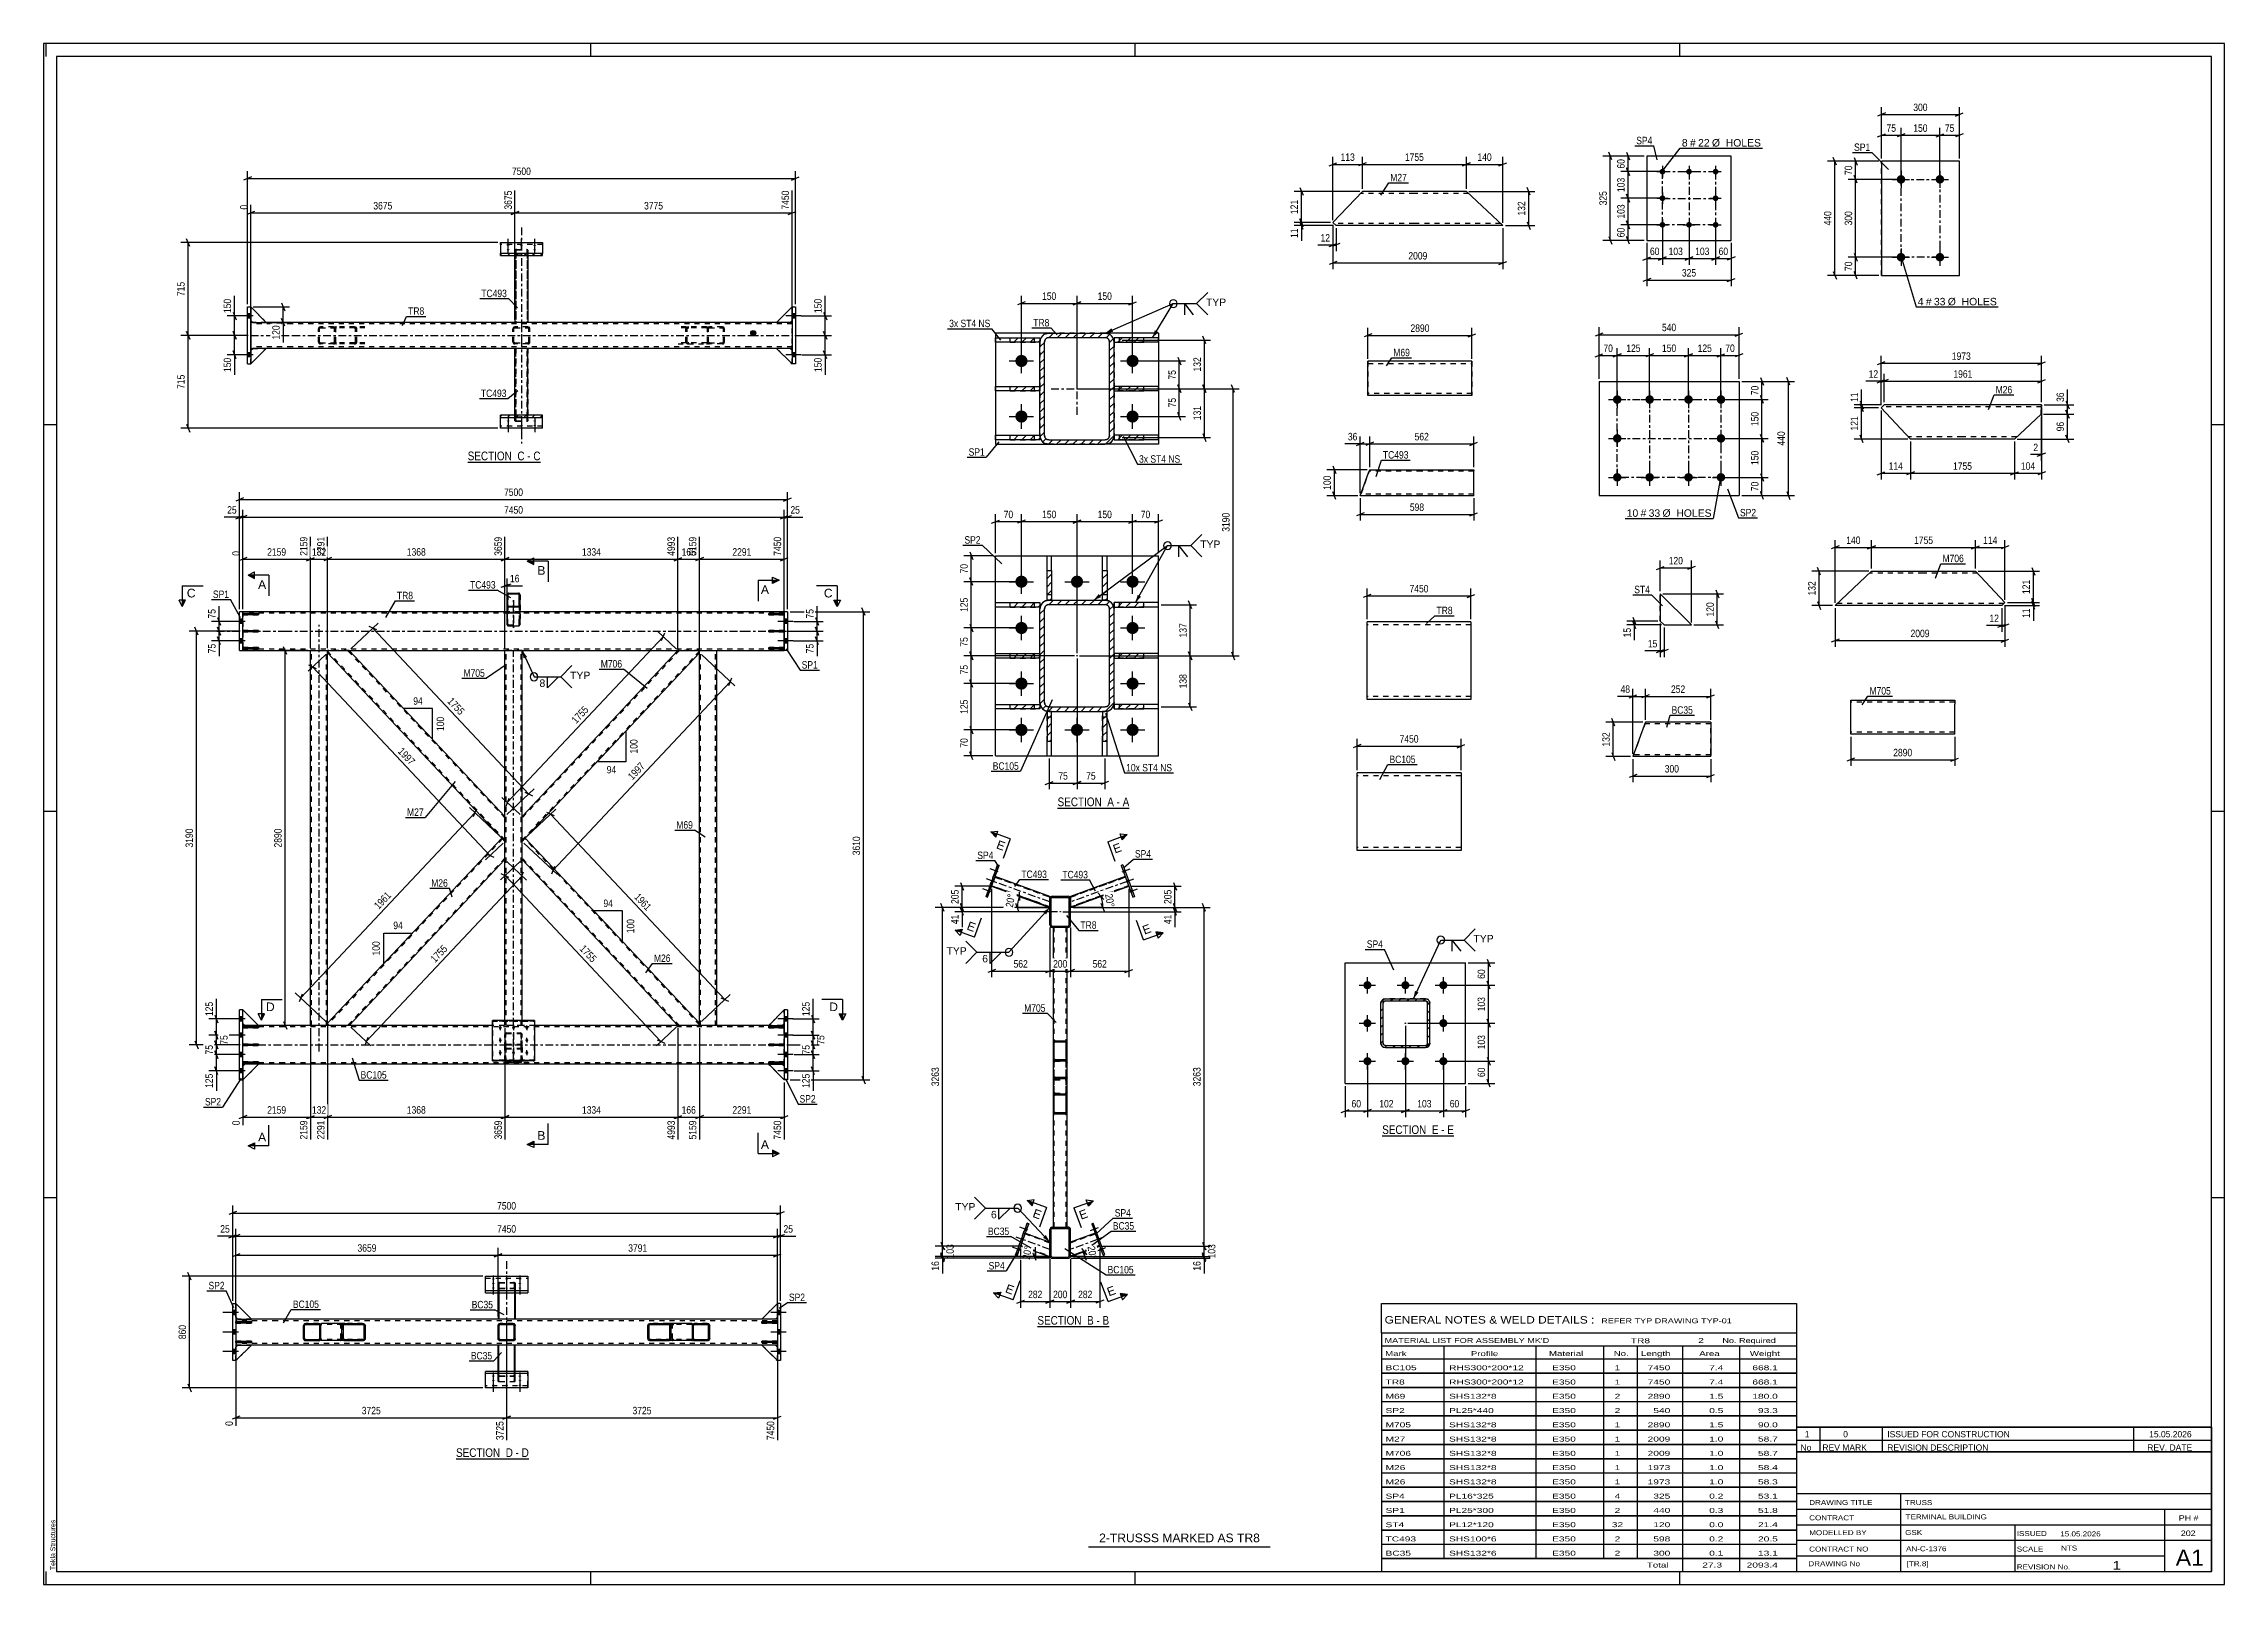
# Model space of a CAD drawing. Header units: millimetres. Extents: x 0 to 841, y 0 to 594.
import ezdxf

# ---------------------------------------------------------------- set-up
doc = ezdxf.new("R2010")
doc.units = ezdxf.units.MM
doc.linetypes.add('DXK_LINE_DOT2', pattern=[3.9198, 1.9599, -1.9599])
doc.linetypes.add('DXK_LINE_DOT3', pattern=[5.9187, 2.979, -0.9799, 0.9799, -0.9799])
doc.styles.add('Arial', font='ARIAL.TTF', dxfattribs={"height": 0.2})
doc.styles.add('Arial Narrow', font='ARIALN.TTF', dxfattribs={"height": 0.2})

# ---------------------------------------------------------------- blocks, each defined once
blk = doc.blocks.new('Unknown-389627663-1162')
at = {"color": 5, "linetype": 'Continuous'}
for p, q in [((841, 594), (0, 594)), ((0, 594), (0, 0)), ((1, 589), (1, 594)), ((836, 589), (5, 589)), ((5, 589), (5, 5)), ((211, 589), (211, 594)), ((421, 589), (421, 594)), ((631, 589), (631, 594)), ((836, 5), (836, 589)), ((841, 0), (841, 594)), ((5, 447), (0, 447)), ((841, 447), (836, 447)), ((5, 298), (0, 298)), ((841, 298), (836, 298)), ((5, 149), (0, 149)), ((841, 149), (836, 149)), ((0, 0), (841, 0)), ((1, 0), (1, 5)), ((5, 5), (836, 5)), ((211, 0), (211, 5)), ((421, 0), (421, 5)), ((631, 0), (631, 5))]:
    blk.add_line(p, q, dxfattribs=at)
at = {"color": 174, "linetype": 'Continuous', "style": 'Arial'}
blk.add_text('Tekla Structures', height=1.9102, rotation=90, dxfattribs=at).set_placement((4.5, 5.5))
blk = doc.blocks.new('Unknown-389627663-30403')
at = {"color": 7, "linetype": 'Continuous'}
for p, q in [((676, 51.05), (676, 5)), ((676, 51.05), (836, 51.05)), ((836, 51), (836, 5)), ((676, 35), (836, 35)), ((716.14, 35), (716.14, 5)), ((676, 29), (836, 29)), ((818, 5.05), (818, 29.05)), ((676, 23), (836, 23)), ((676, 17), (836, 17)), ((760.14, 23), (760.14, 5)), ((676, 11), (818, 11)), ((676, 5), (836, 5))]:
    blk.add_line(p, q, dxfattribs=at)
at = {"color": 7, "style": 'Arial Narrow'}
for s, height, width, p in [('CONTRACT', 1.909, 1.425378, (680.88, 24.71)), ('DRAWING TITLE', 1.9089, 1.425378, (680.88, 30.61)), ('TRUSS', 1.909, 1.425378, (717.81, 30.59)), ('TERMINAL BUILDING', 1.9089, 1.425378, (718.06, 25.07)), ('MODELLED BY', 1.9089, 1.425378, (680.88, 18.98)), ('GSK', 1.909, 1.425378, (717.88, 19.04)), ('ISSUED', 1.909, 1.425378, (760.94, 18.64)), ('15.05.2026', 1.909, 1.425378, (777.69, 18.52)), ('DRAWING No', 1.909, 1.425378, (680.56, 7)), ('CONTRACT NO', 1.9089, 1.425378, (680.88, 12.66)), ('AN-C-1376', 1.909, 1.425378, (718.23, 12.78)), ('[TR.8]', 1.909, 1.425378, (718.46, 6.99)), ('SCALE', 1.909, 1.425378, (760.94, 12.65)), ('1', 3.34, 1.5, (797.91, 5.68)), ('A1', 6.204, 1.25, (822.24, 7.2)), ('REVISION No.', 1.9089, 1.425378, (760.94, 5.77))]:
    blk.add_text(s, height=height, dxfattribs=dict(at, width=width)).set_placement(p)
at = {"color": 7, "linetype": 'Continuous', "style": 'Arial Narrow'}
for s, height, width, p in [('PH #', 2.1, 1.42538, (823.4, 24.55)), ('202', 2.1, 1.42538, (824.19, 18.65)), ('NTS', 1.909, 1.425378, (778, 13.05))]:
    blk.add_text(s, height=height, dxfattribs=dict(at, width=width)).set_placement(p)
blk = doc.blocks.new('Unknown-389627663-30404')
at = {"color": 7, "linetype": 'Continuous'}
for p, q in [((516, 108.25), (676, 108.25)), ((516, 97), (516, 108.25)), ((676, 108.25), (676, 97)), ((516, 97), (676, 97)), ((516, 97), (516, 92)), ((676, 97), (676, 92)), ((516, 92), (676, 92)), ((516, 92), (516, 87)), ((516, 87), (676, 87)), ((516, 86.95), (516, 81.55)), ((516, 86.95), (676, 86.95)), ((540, 92), (540, 87)), ((540, 87), (540, 81.5)), ((575.5, 92), (575.5, 87)), ((575.5, 87), (575.5, 81.5)), ((601.5, 92), (601.5, 87)), ((601.5, 87), (601.5, 81.5)), ((614.5, 92), (614.5, 87)), ((614.5, 87), (614.5, 81.5)), ((632, 92), (632, 87)), ((632, 87), (632, 81.5)), ((654, 92), (654, 87)), ((654, 87), (654, 81.5)), ((676, 92), (676, 87)), ((676, 86.95), (676, 81.55)), ((516, 81.55), (676, 81.55)), ((516, 81.45), (516, 76.05)), ((516, 81.45), (676, 81.45)), ((516, 76.05), (676, 76.05)), ((516, 75.95), (516, 70.55)), ((516, 75.95), (676, 75.95)), ((540, 81.5), (540, 76)), ((540, 76), (540, 70.5)), ((575.5, 81.5), (575.5, 76)), ((575.5, 76), (575.5, 70.5)), ((601.5, 81.5), (601.5, 76)), ((601.5, 76), (601.5, 70.5)), ((614.5, 81.5), (614.5, 76)), ((614.5, 76), (614.5, 70.5)), ((632, 81.5), (632, 76)), ((632, 76), (632, 70.5)), ((654, 81.5), (654, 76)), ((654, 76), (654, 70.5)), ((676, 81.45), (676, 76.05)), ((676, 75.95), (676, 70.55)), ((516, 70.55), (676, 70.55)), ((516, 70.45), (516, 65.05)), ((516, 70.45), (676, 70.45)), ((540, 70.5), (540, 65)), ((575.5, 70.5), (575.5, 65)), ((601.5, 70.5), (601.5, 65)), ((614.5, 70.5), (614.5, 65)), ((632, 70.5), (632, 65)), ((654, 70.5), (654, 65)), ((676, 70.45), (676, 65.05)), ((516, 65.05), (676, 65.05)), ((516, 64.95), (516, 59.55)), ((516, 64.95), (676, 64.95)), ((516, 59.55), (676, 59.55)), ((516, 59.45), (516, 54.05)), ((516, 59.45), (676, 59.45)), ((540, 65), (540, 59.5)), ((540, 59.5), (540, 54)), ((575.5, 65), (575.5, 59.5)), ((575.5, 59.5), (575.5, 54)), ((601.5, 65), (601.5, 59.5)), ((601.5, 59.5), (601.5, 54)), ((614.5, 65), (614.5, 59.5)), ((614.5, 59.5), (614.5, 54)), ((632, 65), (632, 59.5)), ((632, 59.5), (632, 54)), ((654, 65), (654, 59.5)), ((654, 59.5), (654, 54)), ((676, 64.95), (676, 59.55)), ((676, 59.45), (676, 54.05)), ((516, 54.05), (676, 54.05)), ((516, 53.95), (516, 48.55)), ((516, 53.95), (676, 53.95)), ((540, 54), (540, 48.5)), ((575.5, 54), (575.5, 48.5)), ((601.5, 54), (601.5, 48.5)), ((614.5, 54), (614.5, 48.5)), ((632, 54), (632, 48.5)), ((654, 54), (654, 48.5)), ((676, 53.95), (676, 48.55)), ((516, 48.55), (676, 48.55)), ((516, 48.45), (516, 43.05)), ((516, 48.45), (676, 48.45)), ((516, 43.05), (676, 43.05)), ((516, 42.95), (516, 37.55)), ((516, 42.95), (676, 42.95)), ((540, 48.5), (540, 43)), ((540, 43), (540, 37.5)), ((575.5, 48.5), (575.5, 43)), ((575.5, 43), (575.5, 37.5)), ((601.5, 48.5), (601.5, 43)), ((601.5, 43), (601.5, 37.5)), ((614.5, 48.5), (614.5, 43)), ((614.5, 43), (614.5, 37.5)), ((632, 48.5), (632, 43)), ((632, 43), (632, 37.5)), ((654, 48.5), (654, 43)), ((654, 43), (654, 37.5)), ((676, 48.45), (676, 43.05)), ((676, 42.95), (676, 37.55)), ((516, 37.55), (676, 37.55)), ((516, 37.45), (516, 32.05)), ((516, 37.45), (676, 37.45)), ((540, 37.5), (540, 32)), ((575.5, 37.5), (575.5, 32)), ((601.5, 37.5), (601.5, 32)), ((614.5, 37.5), (614.5, 32)), ((632, 37.5), (632, 32)), ((654, 37.5), (654, 32)), ((676, 37.45), (676, 32.05)), ((516, 32.05), (676, 32.05)), ((516, 31.95), (516, 26.55)), ((516, 31.95), (676, 31.95)), ((516, 26.55), (676, 26.55)), ((516, 26.45), (516, 21.05)), ((516, 26.45), (676, 26.45)), ((540, 32), (540, 26.5)), ((540, 26.5), (540, 21)), ((575.5, 32), (575.5, 26.5)), ((575.5, 26.5), (575.5, 21)), ((601.5, 32), (601.5, 26.5)), ((601.5, 26.5), (601.5, 21)), ((614.5, 32), (614.5, 26.5)), ((614.5, 26.5), (614.5, 21)), ((632, 32), (632, 26.5)), ((632, 26.5), (632, 21)), ((654, 32), (654, 26.5)), ((654, 26.5), (654, 21)), ((676, 31.95), (676, 26.55)), ((676, 26.45), (676, 21.05)), ((516, 21.05), (676, 21.05)), ((516, 20.95), (516, 15.55)), ((516, 20.95), (676, 20.95)), ((540, 21), (540, 15.5)), ((575.5, 21), (575.5, 15.5)), ((601.5, 21), (601.5, 15.5)), ((614.5, 21), (614.5, 15.5)), ((632, 21), (632, 15.5)), ((654, 21), (654, 15.5)), ((676, 20.95), (676, 15.55)), ((516, 15.55), (676, 15.55)), ((516, 15.45), (516, 10.05)), ((516, 15.45), (676, 15.45)), ((516, 10.05), (676, 10.05)), ((516, 10), (676, 10)), ((516, 10), (516, 5)), ((540, 15.5), (540, 10)), ((575.5, 15.5), (575.5, 10)), ((601.5, 15.5), (601.5, 10)), ((614.5, 15.5), (614.5, 10)), ((632, 15.5), (632, 10)), ((632, 10), (632, 5)), ((654, 15.5), (654, 10)), ((654, 10), (654, 5)), ((676, 15.45), (676, 10.05)), ((676, 10), (676, 5)), ((516, 5), (676, 5))]:
    blk.add_line(p, q, dxfattribs=at)
at = {"color": 7, "style": 'Arial Narrow'}
for s, height, width, p in [('GENERAL NOTES & WELD DETAILS :', 2.8633, 1.4, (517.15, 100.56)), ('REFER TYP DRAWING TYP-01', 1.9089, 1.6, (600.7, 100.66)), ("MATERIAL LIST FOR ASSEMBLY MK'D", 1.9089, 1.6, (517.15, 93.06)), ('TR8', 1.909, 1.794707, (612.09, 92.97)), ('2', 1.91, 1.794707, (638.08, 93.06)), ('No. Required', 1.9089, 1.6, (647.41, 93.06)), ('Mark', 1.909, 1.7, (517.34, 88)), ('Profile', 1.909, 1.7, (550.41, 88)), ('Material', 1.909, 1.7, (580.54, 88.06)), ('No.', 1.909, 1.7, (605.5, 88.06)), ('Length', 1.909, 1.7, (616, 88.06)), ('Area', 1.909, 1.7, (638.5, 88.06)), ('Weight', 1.909, 1.7, (658, 88.06))]:
    blk.add_text(s, height=height, dxfattribs=dict(at, width=width)).set_placement(p)
at = {"color": 7, "linetype": 'Continuous', "style": 'Arial Narrow'}
for s, height, width, p in [('BC105', 1.909, 1.794707, (517.5, 82.56)), ('RHS300*200*12', 1.9089, 1.794707, (542, 82.56)), ('E350', 1.909, 1.794707, (581.74, 82.56)), ('1', 1.91, 1.794707, (605.86, 82.56)), ('7450', 1.909, 1.794707, (618.58, 82.56)), ('7.4', 1.909, 1.794707, (642.32, 82.56)), ('668.1', 1.909, 1.794707, (658.96, 82.56)), ('TR8', 1.909, 1.794707, (517.5, 77.06)), ('RHS300*200*12', 1.9089, 1.794707, (542, 77.06)), ('E350', 1.909, 1.794707, (581.74, 77.06)), ('1', 1.91, 1.794707, (605.86, 77.06)), ('7450', 1.909, 1.794707, (618.58, 77.06)), ('7.4', 1.909, 1.794707, (642.32, 77.06)), ('668.1', 1.909, 1.794707, (658.96, 77.06)), ('SP2', 1.909, 1.794707, (517.5, 66.06)), ('M69', 1.909, 1.794707, (517.5, 71.56)), ('SHS132*8', 1.909, 1.794707, (542, 71.56)), ('PL25*440', 1.909, 1.794707, (542, 66.06)), ('E350', 1.909, 1.794707, (581.74, 71.56)), ('E350', 1.909, 1.794707, (581.74, 66.06)), ('2', 1.91, 1.794707, (605.86, 71.56)), ('2', 1.91, 1.794707, (605.86, 66.06)), ('2890', 1.909, 1.794707, (618.58, 71.56)), ('540', 1.909, 1.794707, (620.77, 66.06)), ('0.5', 1.909, 1.794707, (642.32, 66.06)), ('1.5', 1.909, 1.794707, (642.32, 71.56)), ('180.0', 1.909, 1.794707, (658.96, 71.56)), ('93.3', 1.909, 1.794707, (661.14, 66.06)), ('M705', 1.909, 1.794707, (517.5, 60.56)), ('SHS132*8', 1.909, 1.794707, (542, 60.56)), ('E350', 1.909, 1.794707, (581.74, 60.56)), ('1', 1.91, 1.794707, (605.86, 60.56)), ('2890', 1.909, 1.794707, (618.58, 60.56)), ('1.5', 1.909, 1.794707, (642.32, 60.56)), ('90.0', 1.909, 1.794707, (661.14, 60.56)), ('M27', 1.909, 1.794707, (517.5, 55.06)), ('M706', 1.909, 1.794707, (517.5, 49.56)), ('SHS132*8', 1.909, 1.794707, (542, 55.06)), ('SHS132*8', 1.909, 1.794707, (542, 49.56)), ('E350', 1.909, 1.794707, (581.74, 55.06)), ('E350', 1.909, 1.794707, (581.74, 49.56)), ('1', 1.91, 1.794707, (605.86, 55.06)), ('1', 1.91, 1.794707, (605.86, 49.56)), ('2009', 1.909, 1.794707, (618.58, 55.06)), ('2009', 1.909, 1.794707, (618.58, 49.56)), ('1.0', 1.909, 1.794707, (642.32, 55.06)), ('1.0', 1.909, 1.794707, (642.32, 49.56)), ('58.7', 1.909, 1.794707, (661.14, 55.06)), ('58.7', 1.909, 1.794707, (661.14, 49.56)), ('M26', 1.909, 1.794707, (517.5, 44.06)), ('SHS132*8', 1.909, 1.794707, (542, 44.06)), ('E350', 1.909, 1.794707, (581.74, 44.06)), ('1', 1.91, 1.794707, (605.86, 44.06)), ('1973', 1.909, 1.794707, (618.58, 44.06)), ('1.0', 1.909, 1.794707, (642.32, 44.06)), ('58.4', 1.909, 1.794707, (661.14, 44.06)), ('SP4', 1.909, 1.794707, (517.5, 33.06)), ('M26', 1.909, 1.794707, (517.5, 38.56)), ('SHS132*8', 1.909, 1.794707, (542, 38.56)), ('PL16*325', 1.909, 1.794707, (542, 33.06)), ('E350', 1.909, 1.794707, (581.74, 38.56)), ('E350', 1.909, 1.794707, (581.74, 33.06)), ('4', 1.91, 1.794707, (605.86, 33.06)), ('1', 1.91, 1.794707, (605.86, 38.56)), ('1973', 1.909, 1.794707, (618.58, 38.56)), ('325', 1.909, 1.794707, (620.77, 33.06)), ('0.2', 1.909, 1.794707, (642.32, 33.06)), ('1.0', 1.909, 1.794707, (642.32, 38.56)), ('58.3', 1.909, 1.794707, (661.14, 38.56)), ('53.1', 1.909, 1.794707, (661.14, 33.06)), ('SP1', 1.909, 1.794707, (517.5, 27.56)), ('PL25*300', 1.909, 1.794707, (542, 27.56)), ('E350', 1.909, 1.794707, (581.74, 27.56)), ('2', 1.91, 1.794707, (605.86, 27.56)), ('440', 1.909, 1.794707, (620.77, 27.56)), ('0.3', 1.909, 1.794707, (642.32, 27.56)), ('51.8', 1.909, 1.794707, (661.14, 27.56)), ('TC493', 1.909, 1.794707, (517.5, 16.56)), ('ST4', 1.909, 1.794707, (517.5, 22.06)), ('SHS100*6', 1.909, 1.794707, (542, 16.56)), ('PL12*120', 1.909, 1.794707, (542, 22.06)), ('E350', 1.909, 1.794707, (581.74, 22.06)), ('E350', 1.909, 1.794707, (581.74, 16.56)), ('32', 1.909, 1.794707, (604.76, 22.06)), ('2', 1.91, 1.794707, (605.86, 16.56)), ('598', 1.909, 1.794707, (620.77, 16.56)), ('120', 1.909, 1.794707, (620.77, 22.06)), ('0.0', 1.909, 1.794707, (642.32, 22.06)), ('0.2', 1.909, 1.794707, (642.32, 16.56)), ('21.4', 1.909, 1.794707, (661.14, 22.06)), ('20.5', 1.909, 1.794707, (661.14, 16.56)), ('BC35', 1.909, 1.794707, (517.5, 11.06)), ('SHS132*6', 1.909, 1.794707, (542, 11.06)), ('E350', 1.909, 1.794707, (581.74, 11.06)), ('2', 1.91, 1.794707, (605.86, 11.06)), ('Total', 1.909, 1.7, (618.33, 6.5)), ('300', 1.909, 1.794707, (620.77, 11.06)), ('27.3', 1.909, 1.794707, (639.64, 6.5)), ('0.1', 1.909, 1.794707, (642.32, 11.06)), ('2093.4', 1.909, 1.794707, (656.77, 6.5)), ('13.1', 1.909, 1.794707, (661.14, 11.06))]:
    blk.add_text(s, height=height, dxfattribs=dict(at, width=width)).set_placement(p)
blk = doc.blocks.new('Unknown-389627663-30405')
at = {"color": 7, "linetype": 'Continuous'}
blk.add_line((403, 14.5), (473, 14.5), dxfattribs=at)
at = {"color": 7, "style": 'Arial'}
blk.add_text('2-TRUSSS MARKED AS TR8', height=3.3428, dxfattribs=at).set_placement((407.04, 16.25))
blk = doc.blocks.new('Unknown-389627663-30406')
at = {"color": 7, "linetype": 'Continuous'}
for p, q in [((676, 60.55), (836, 60.55)), ((836, 60.55), (676, 60.55)), ((676, 60.55), (676, 55.55)), ((685, 60.55), (685, 55.55)), ((709, 60.55), (709, 55.55)), ((806, 60.55), (806, 55.55)), ((836, 60.55), (836, 55.55)), ((676, 55.55), (836, 55.55)), ((676, 55.55), (676, 51.05)), ((676, 55.55), (836, 55.55)), ((836, 51.05), (676, 51.05)), ((685, 55.55), (685, 51.05)), ((709, 55.55), (709, 51.05)), ((806, 55.55), (806, 51.05)), ((836, 55.55), (836, 51.05))]:
    blk.add_line(p, q, dxfattribs=at)
at = {"color": 7, "linetype": 'Continuous', "style": 'Arial Narrow'}
for s, height, width, p in [('1', 2.39, 1.196471, (679.16, 56.7)), ('0', 2.39, 1.196471, (694, 56.7)), ('ISSUED FOR CONSTRUCTION', 2.3861, 1.196471, (711, 56.7)), ('15.05.2026', 2.386, 1.196471, (812, 56.7)), ('No', 2.386, 1.2, (677.54, 51.55)), ('REV MARK', 2.386, 1.2, (686, 51.55)), ('REVISION DESCRIPTION', 2.3861, 1.2, (711, 51.55)), ('REV. DATE', 2.386, 1.2, (811.28, 51.55))]:
    blk.add_text(s, height=height, dxfattribs=dict(at, width=width)).set_placement(p)
blk = doc.blocks.new('Unknown-389627663-19 - 27915')
at = {"color": 6, "linetype": 'Continuous'}
blk.add_line((163.55, 432.63), (191.62, 432.63), dxfattribs=at)
at = {"color": 0, "linetype": 'Continuous'}
blk.add_wipeout([(181.66, 433.38), (181.66, 436.88), (163.55, 436.88), (163.55, 433.38)], dxfattribs=at)
blk.add_wipeout([(185.48, 433.38), (185.48, 436.88), (182.71, 436.88), (182.71, 433.38)], dxfattribs=at)
at = {"color": 7, "linetype": 'Continuous', "style": 'Arial Narrow'}
blk.add_text('SECTION ', height=3.34, dxfattribs=at).set_placement((163.55, 433.38))
at = {"color": 0, "linetype": 'Continuous'}
blk.add_wipeout([(187.81, 433.38), (187.81, 436.88), (186.53, 436.88), (186.53, 433.38)], dxfattribs=at)
blk.add_wipeout([(191.62, 433.38), (191.62, 436.88), (188.86, 436.88), (188.86, 433.38)], dxfattribs=at)
at = {"color": 7, "linetype": 'Continuous', "style": 'Arial Narrow'}
for s, p in [('C', (182.71, 433.38)), ('-', (186.53, 433.38)), ('C', (188.86, 433.38))]:
    blk.add_text(s, height=3.34, dxfattribs=at).set_placement(p)
blk = doc.blocks.new('Unknown-389627663-12 - 28343')
at = {"color": 6, "linetype": 'Continuous'}
blk.add_line((159.05, 48.37), (187.12, 48.37), dxfattribs=at)
at = {"color": 0, "linetype": 'Continuous'}
blk.add_wipeout([(177.16, 49.12), (177.16, 52.62), (159.05, 52.62), (159.05, 49.12)], dxfattribs=at)
blk.add_wipeout([(180.97, 49.12), (180.97, 52.62), (178.21, 52.62), (178.21, 49.12)], dxfattribs=at)
at = {"color": 7, "linetype": 'Continuous', "style": 'Arial Narrow'}
blk.add_text('SECTION ', height=3.34, dxfattribs=at).set_placement((159.05, 49.12))
at = {"color": 0, "linetype": 'Continuous'}
blk.add_wipeout([(183.3, 49.12), (183.3, 52.62), (182.02, 52.62), (182.02, 49.12)], dxfattribs=at)
blk.add_wipeout([(187.12, 49.12), (187.12, 52.62), (184.35, 52.62), (184.35, 49.12)], dxfattribs=at)
at = {"color": 7, "linetype": 'Continuous', "style": 'Arial Narrow'}
for s, p in [('D', (178.21, 49.12)), ('-', (182.02, 49.12)), ('D', (184.35, 49.12))]:
    blk.add_text(s, height=3.34, dxfattribs=at).set_placement(p)
blk = doc.blocks.new('Unknown-389627663-13 - 2025')
at = {"color": 6, "linetype": 'Continuous'}
blk.add_line((391.04, 299.26), (418.69, 299.26), dxfattribs=at)
at = {"color": 0, "linetype": 'Continuous'}
blk.add_wipeout([(409.15, 300.01), (409.15, 303.51), (391.04, 303.51), (391.04, 300.01)], dxfattribs=at)
blk.add_wipeout([(412.75, 300.01), (412.75, 303.51), (410.2, 303.51), (410.2, 300.01)], dxfattribs=at)
at = {"color": 7, "linetype": 'Continuous', "style": 'Arial Narrow'}
blk.add_text('SECTION ', height=3.34, dxfattribs=at).set_placement((391.04, 300.01))
at = {"color": 0, "linetype": 'Continuous'}
blk.add_wipeout([(415.08, 300.01), (415.08, 303.51), (413.8, 303.51), (413.8, 300.01)], dxfattribs=at)
blk.add_wipeout([(418.69, 300.01), (418.69, 303.51), (416.13, 303.51), (416.13, 300.01)], dxfattribs=at)
at = {"color": 7, "linetype": 'Continuous', "style": 'Arial Narrow'}
for s, p in [('A', (410.2, 300.01)), ('A', (416.13, 300.01)), ('-', (413.8, 300.01))]:
    blk.add_text(s, height=3.34, dxfattribs=at).set_placement(p)
blk = doc.blocks.new('Unknown-389627663-14 - 10248')
at = {"color": 6, "linetype": 'Continuous'}
blk.add_line((383.25, 99.36), (410.9, 99.36), dxfattribs=at)
at = {"color": 0, "linetype": 'Continuous'}
blk.add_wipeout([(401.36, 100.11), (401.36, 103.61), (383.25, 103.61), (383.25, 100.11)], dxfattribs=at)
blk.add_wipeout([(404.97, 100.11), (404.97, 103.61), (402.41, 103.61), (402.41, 100.11)], dxfattribs=at)
at = {"color": 7, "linetype": 'Continuous', "style": 'Arial Narrow'}
blk.add_text('SECTION ', height=3.34, dxfattribs=at).set_placement((383.25, 100.11))
at = {"color": 0, "linetype": 'Continuous'}
blk.add_wipeout([(407.29, 100.11), (407.29, 103.61), (406.02, 103.61), (406.02, 100.11)], dxfattribs=at)
blk.add_wipeout([(410.9, 100.11), (410.9, 103.61), (408.34, 103.61), (408.34, 100.11)], dxfattribs=at)
at = {"color": 7, "linetype": 'Continuous', "style": 'Arial Narrow'}
for s, p in [('B', (402.41, 100.11)), ('-', (406.02, 100.11)), ('B', (408.34, 100.11))]:
    blk.add_text(s, height=3.34, dxfattribs=at).set_placement(p)
blk = doc.blocks.new('Unknown-389627663-15 - 15365')
at = {"color": 6, "linetype": 'Continuous'}
blk.add_line((516.22, 172.88), (543.87, 172.88), dxfattribs=at)
at = {"color": 0, "linetype": 'Continuous'}
blk.add_wipeout([(534.33, 173.63), (534.33, 177.13), (516.22, 177.13), (516.22, 173.63)], dxfattribs=at)
blk.add_wipeout([(537.93, 173.63), (537.93, 177.13), (535.38, 177.13), (535.38, 173.63)], dxfattribs=at)
at = {"color": 7, "linetype": 'Continuous', "style": 'Arial Narrow'}
blk.add_text('SECTION ', height=3.34, dxfattribs=at).set_placement((516.22, 173.63))
at = {"color": 0, "linetype": 'Continuous'}
blk.add_wipeout([(540.26, 173.63), (540.26, 177.13), (538.98, 177.13), (538.98, 173.63)], dxfattribs=at)
blk.add_wipeout([(543.87, 173.63), (543.87, 177.13), (541.31, 177.13), (541.31, 173.63)], dxfattribs=at)
at = {"color": 7, "linetype": 'Continuous', "style": 'Arial Narrow'}
for s, p in [('E', (535.38, 173.63)), ('E', (541.31, 173.63)), ('-', (538.98, 173.63))]:
    blk.add_text(s, height=3.34, dxfattribs=at).set_placement(p)
blk = doc.blocks.new('Part-389627663-1624 - 1608')
at = {"color": 2, "linetype": 'Continuous'}
for p, q in [((599.85, 463.79), (599.85, 419.79)), ((599.85, 463.79), (653.85, 463.79)), ((653.85, 463.79), (653.85, 419.79)), ((599.85, 419.79), (653.85, 419.79))]:
    blk.add_line(p, q, dxfattribs=at)
blk = doc.blocks.new('Bolt-389627663-1655 - 1608')
at = {"linetype": 'Continuous'}
for points in [[(606.85, 458.44, -1), (606.85, 455.14, -1)], [(619.35, 458.44, -1), (619.35, 455.14, -1)], [(634.35, 458.44, -1), (634.35, 455.14, -1)], [(646.85, 458.44, -1), (646.85, 455.14, -1)], [(606.85, 443.44, -1), (606.85, 440.14, -1)], [(646.85, 443.44, -1), (646.85, 440.14, -1)], [(606.85, 428.44, -1), (606.85, 425.14, -1)], [(619.35, 428.44, -1), (619.35, 425.14, -1)], [(634.35, 428.44, -1), (634.35, 425.14, -1)], [(646.85, 428.44, -1), (646.85, 425.14, -1)]]:
    blk.add_hatch(color=1, dxfattribs=at).paths.add_polyline_path(points)
at = {"color": 1, "linetype": 'Continuous'}
for p, q in [((603.55, 456.79), (610.15, 456.79)), ((606.85, 460.09), (606.85, 453.49)), ((616.05, 456.79), (622.65, 456.79)), ((619.35, 460.09), (619.35, 453.49)), ((631.05, 456.79), (637.65, 456.79)), ((634.35, 460.09), (634.35, 453.49)), ((643.55, 456.79), (650.15, 456.79)), ((646.85, 460.09), (646.85, 453.49)), ((603.55, 441.79), (610.15, 441.79)), ((606.85, 445.09), (606.85, 438.49)), ((643.55, 441.79), (650.15, 441.79)), ((646.85, 445.09), (646.85, 438.49)), ((606.85, 430.09), (606.85, 423.49)), ((619.35, 430.09), (619.35, 423.49)), ((634.35, 430.09), (634.35, 423.49)), ((646.85, 430.09), (646.85, 423.49)), ((603.55, 426.79), (610.15, 426.79)), ((616.05, 426.79), (622.65, 426.79)), ((631.05, 426.79), (637.65, 426.79)), ((643.55, 426.79), (650.15, 426.79))]:
    blk.add_line(p, q, dxfattribs=at)
blk = doc.blocks.new('Part-389627663-27928 - 27915')
at = {"color": 2, "linetype": 'Continuous'}
for p, q in [((78.62, 492.51), (78.62, 492.51)), ((78.62, 470.51), (78.62, 492.51)), ((78.62, 492.51), (79.87, 492.51)), ((79.87, 492.51), (79.87, 492.51)), ((79.87, 492.51), (79.87, 470.51)), ((78.62, 470.51), (78.62, 470.51)), ((78.62, 470.51), (79.87, 470.51)), ((79.87, 470.51), (79.87, 470.51))]:
    blk.add_line(p, q, dxfattribs=at)
at = {"color": 7, "linetype": 'DXK_LINE_DOT2'}
for p, q in [((78.62, 470.51), (78.62, 492.51)), ((79.87, 470.51), (79.87, 492.51))]:
    blk.add_line(p, q, dxfattribs=at)
blk = doc.blocks.new('Part-389627663-27920 - 27915')
at = {"color": 7, "linetype": 'DXK_LINE_DOT2'}
for p, q in [((256.03, 484.32), (255.97, 484.01)), ((255.97, 479.01), (255.97, 484.01)), ((255.97, 484.01), (255.97, 484.01)), ((256.37, 484.01), (256.4, 484.17)), ((256.37, 484.01), (256.37, 484.01)), ((256.37, 479.01), (256.37, 484.01)), ((256.77, 484.81), (256.46, 484.75)), ((256.62, 484.38), (256.77, 484.41)), ((261.77, 484.81), (256.77, 484.81)), ((256.77, 484.41), (256.77, 484.41)), ((256.77, 484.41), (261.77, 484.41)), ((262.08, 484.75), (261.77, 484.81)), ((261.77, 484.41), (261.77, 484.41)), ((261.77, 484.41), (261.92, 484.38)), ((262.14, 484.17), (262.17, 484.01)), ((262.17, 484.01), (262.17, 484.01)), ((262.17, 479.01), (262.17, 484.01)), ((262.57, 484.01), (262.51, 484.32)), ((262.57, 479.01), (262.57, 484.01)), ((262.57, 484.01), (262.57, 484.01)), ((255.97, 479.01), (255.97, 479.01)), ((255.97, 479.01), (256.03, 478.71)), ((256.37, 479.01), (256.37, 479.01)), ((256.4, 478.86), (256.37, 479.01)), ((256.46, 478.28), (256.77, 478.21)), ((256.77, 478.61), (256.62, 478.64)), ((256.77, 478.61), (256.77, 478.61)), ((256.77, 478.61), (261.77, 478.61)), ((261.77, 478.21), (256.77, 478.21)), ((261.92, 478.64), (261.77, 478.61)), ((261.77, 478.61), (261.77, 478.61)), ((261.77, 478.21), (262.08, 478.28)), ((262.17, 479.01), (262.14, 478.86)), ((262.17, 479.01), (262.17, 479.01)), ((262.51, 478.71), (262.57, 479.01)), ((262.57, 479.01), (262.57, 479.01))]:
    blk.add_line(p, q, dxfattribs=at)
for centre, radius, start, end in [((256.77, 484.01), 0.8, 112.5, 157.5), ((256.77, 484.01), 0.4, 112.5, 157.5), ((261.77, 484.01), 0.4, 22.5, 67.5), ((261.77, 484.01), 0.8, 22.5, 67.5), ((256.77, 479.01), 0.8, 202.5, 247.5), ((256.77, 479.01), 0.4, 202.5, 247.5), ((261.77, 479.01), 0.4, 292.5, 337.5), ((261.77, 479.01), 0.8, 292.5, 337.5)]:
    blk.add_arc(centre, radius, start, end, dxfattribs=at)
blk = doc.blocks.new('Part-389627663-27916 - 27915')
at = {"color": 7, "linetype": 'DXK_LINE_DOT2'}
for p, q in [((112.89, 484.81), (112.57, 484.77)), ((112.57, 484.77), (112.57, 478.26)), ((112.57, 484.33), (112.68, 484.38)), ((112.68, 484.38), (112.89, 484.41)), ((123.85, 484.81), (112.89, 484.81)), ((123.85, 484.41), (112.89, 484.41)), ((120.18, 484.75), (119.76, 484.81)), ((119.76, 484.41), (119.97, 484.38)), ((120.26, 484.17), (120.31, 484.01)), ((120.31, 479.01), (120.31, 484.01)), ((120.85, 484.01), (120.77, 484.32)), ((120.85, 479.01), (120.85, 484.01)), ((112.68, 478.64), (112.57, 478.7)), ((112.57, 478.26), (112.89, 478.21)), ((112.89, 478.61), (112.68, 478.64)), ((123.85, 478.61), (112.89, 478.61)), ((123.85, 478.21), (112.89, 478.21)), ((119.97, 478.64), (119.76, 478.61)), ((119.76, 478.21), (120.18, 478.28)), ((120.31, 479.01), (120.26, 478.86)), ((120.77, 478.71), (120.85, 479.01))]:
    blk.add_line(p, q, dxfattribs=at)
for centre, radius, start, end in [((119.84, 483.9), 0.501, 32.41051, 75.44531), ((119.92, 483.78), 1, 32.41051, 75.44531), ((119.84, 479.13), 0.501, 284.55469, 327.58949), ((119.92, 479.25), 1, 284.55469, 327.58949)]:
    blk.add_arc(centre, radius, start, end, dxfattribs=at)
blk = doc.blocks.new('Part-389627663-27926 - 27915')
at = {"color": 2, "linetype": 'Continuous'}
for p, q in [((288.67, 492.51), (288.67, 492.51)), ((288.67, 492.51), (288.67, 470.51)), ((288.67, 492.51), (289.92, 492.51)), ((289.92, 492.51), (289.92, 492.51)), ((289.92, 492.51), (289.92, 470.51)), ((289.92, 470.51), (288.67, 470.51)), ((289.92, 470.51), (289.92, 470.51))]:
    blk.add_line(p, q, dxfattribs=at)
at = {"color": 7, "linetype": 'DXK_LINE_DOT2'}
for p, q in [((288.67, 470.51), (288.67, 492.51)), ((289.92, 492.51), (289.92, 470.51))]:
    blk.add_line(p, q, dxfattribs=at)
blk = doc.blocks.new('Part-389627663-27918 - 27915')
at = {"color": 7, "linetype": 'DXK_LINE_DOT2'}
for p, q in [((106.03, 484.32), (105.97, 484.01)), ((105.97, 479.01), (105.97, 484.01)), ((105.97, 484.01), (105.97, 484.01)), ((106.37, 484.01), (106.4, 484.17)), ((106.37, 484.01), (106.37, 484.01)), ((106.37, 479.01), (106.37, 484.01)), ((106.77, 484.81), (106.46, 484.75)), ((106.62, 484.38), (106.77, 484.41)), ((111.77, 484.81), (106.77, 484.81)), ((106.77, 484.41), (106.77, 484.41)), ((106.77, 484.41), (111.77, 484.41)), ((112.08, 484.75), (111.77, 484.81)), ((111.77, 484.41), (111.77, 484.41)), ((111.77, 484.41), (111.92, 484.38)), ((112.14, 484.17), (112.17, 484.01)), ((112.17, 484.01), (112.17, 484.01)), ((112.17, 479.01), (112.17, 484.01)), ((112.57, 484.01), (112.51, 484.32)), ((112.57, 479.01), (112.57, 484.01)), ((112.57, 484.01), (112.57, 484.01)), ((105.97, 479.01), (105.97, 479.01)), ((105.97, 479.01), (106.03, 478.71)), ((106.37, 479.01), (106.37, 479.01)), ((106.4, 478.86), (106.37, 479.01)), ((106.46, 478.28), (106.77, 478.21)), ((106.77, 478.61), (106.62, 478.64)), ((106.77, 478.61), (106.77, 478.61)), ((106.77, 478.61), (111.77, 478.61)), ((111.77, 478.21), (106.77, 478.21)), ((111.92, 478.64), (111.77, 478.61)), ((111.77, 478.61), (111.77, 478.61)), ((111.77, 478.21), (112.08, 478.28)), ((112.17, 479.01), (112.14, 478.86)), ((112.17, 479.01), (112.17, 479.01)), ((112.51, 478.71), (112.57, 479.01)), ((112.57, 479.01), (112.57, 479.01))]:
    blk.add_line(p, q, dxfattribs=at)
at = {"color": 7, "linetype": 'DXK_LINE_DOT3'}
blk.add_line((109.27, 481.51), (109.27, 481.51), dxfattribs=at)
at = {"color": 7, "linetype": 'DXK_LINE_DOT2'}
for centre, radius, start, end in [((106.77, 484.01), 0.8, 112.5, 157.5), ((106.77, 484.01), 0.4, 112.5, 157.5), ((111.77, 484.01), 0.4, 22.5, 67.5), ((111.77, 484.01), 0.8, 22.5, 67.5), ((106.77, 479.01), 0.8, 202.5, 247.5), ((106.77, 479.01), 0.4, 202.5, 247.5), ((111.77, 479.01), 0.4, 292.5, 337.5), ((111.77, 479.01), 0.8, 292.5, 337.5)]:
    blk.add_arc(centre, radius, start, end, dxfattribs=at)
blk = doc.blocks.new('Part-389627663-27922 - 27915')
at = {"color": 7, "linetype": 'DXK_LINE_DOT3'}
blk.add_line((184.27, 485.91), (184.27, 439.88), dxfattribs=at)
at = {"color": 2, "linetype": 'Continuous'}
for p, q in [((181.77, 476.51), (181.77, 476.51)), ((181.77, 450.75), (181.77, 476.51)), ((186.77, 476.51), (181.77, 476.51)), ((186.77, 476.51), (186.77, 476.51)), ((186.77, 450.75), (186.77, 476.51))]:
    blk.add_line(p, q, dxfattribs=at)
at = {"color": 7, "linetype": 'DXK_LINE_DOT2'}
for p, q in [((181.77, 448.62), (181.77, 476.51)), ((182.07, 476.51), (182.07, 476.51)), ((182.07, 449.92), (182.07, 476.51)), ((182.07, 476.51), (182.07, 448.62)), ((186.17, 476.51), (186.17, 476.51)), ((186.17, 476.51), (186.17, 476.51)), ((186.38, 476.51), (186.4, 476.51)), ((186.4, 476.51), (186.45, 476.51)), ((186.45, 476.51), (186.47, 476.51)), ((186.47, 476.51), (186.47, 476.51)), ((186.47, 449.92), (186.47, 476.51)), ((186.47, 476.51), (186.47, 448.62)), ((186.77, 476.51), (186.77, 476.51)), ((186.77, 476.51), (186.77, 448.62)), ((181.77, 449.92), (181.77, 450.75)), ((181.82, 450), (181.77, 449.92)), ((181.77, 448.62), (181.77, 449.92)), ((181.77, 448.62), (181.82, 448.54)), ((181.95, 450.07), (181.82, 450)), ((181.82, 448.54), (181.95, 448.48)), ((182.14, 450.11), (181.95, 450.07)), ((181.95, 448.48), (182.14, 448.43)), ((182.07, 449.92), (182.09, 449.96)), ((182.07, 448.62), (182.07, 449.92)), ((182.09, 448.58), (182.07, 448.62)), ((182.09, 449.96), (182.16, 449.99)), ((182.16, 448.55), (182.09, 448.58)), ((182.37, 450.13), (182.14, 450.11)), ((182.14, 448.43), (182.37, 448.42)), ((182.16, 449.99), (182.26, 450.02)), ((182.26, 448.53), (182.16, 448.55)), ((182.26, 450.02), (182.37, 450.02)), ((182.37, 448.52), (182.26, 448.53)), ((182.37, 450.13), (186.17, 450.13)), ((182.37, 450.02), (186.17, 450.02)), ((182.37, 448.52), (186.17, 448.52)), ((182.37, 448.42), (186.17, 448.42)), ((186.4, 450.11), (186.17, 450.13)), ((186.17, 450.02), (186.29, 450.02)), ((186.29, 448.53), (186.17, 448.52)), ((186.17, 448.42), (186.4, 448.43)), ((186.29, 450.02), (186.38, 449.99)), ((186.38, 448.55), (186.29, 448.53)), ((186.38, 449.99), (186.45, 449.96)), ((186.45, 448.58), (186.38, 448.55)), ((186.59, 450.07), (186.4, 450.11)), ((186.4, 448.43), (186.59, 448.48)), ((186.45, 449.96), (186.47, 449.92)), ((186.47, 448.62), (186.45, 448.58)), ((186.47, 448.62), (186.47, 449.92)), ((186.72, 450), (186.59, 450.07)), ((186.59, 448.48), (186.72, 448.54)), ((186.77, 449.92), (186.72, 450)), ((186.72, 448.54), (186.77, 448.62)), ((186.77, 449.92), (186.77, 450.75)), ((186.77, 448.62), (186.77, 449.92))]:
    blk.add_line(p, q, dxfattribs=at)
blk = doc.blocks.new('Part-389627663-27949 - 27915')
at = {"color": 7, "linetype": 'DXK_LINE_DOT3'}
blk.add_line((184.27, 523.15), (184.27, 477.12), dxfattribs=at)
at = {"color": 7, "linetype": 'DXK_LINE_DOT2'}
for p, q in [((181.82, 514.48), (181.77, 514.41)), ((181.77, 513.13), (181.77, 514.41)), ((181.77, 514.41), (181.77, 486.51)), ((181.77, 513.11), (181.77, 513.13)), ((181.77, 513.11), (181.77, 512.28)), ((181.77, 513.11), (181.82, 513.03)), ((181.95, 514.55), (181.82, 514.48)), ((181.82, 513.03), (181.95, 512.96)), ((182.14, 514.6), (181.95, 514.55)), ((182.07, 514.41), (182.09, 514.45)), ((182.07, 513.13), (182.07, 514.41)), ((182.07, 514.41), (182.07, 486.51)), ((182.07, 513.11), (182.07, 513.13)), ((182.07, 513.11), (182.07, 486.51)), ((182.09, 513.07), (182.07, 513.11)), ((182.09, 514.45), (182.16, 514.48)), ((182.16, 513.03), (182.09, 513.07)), ((182.37, 514.61), (182.14, 514.6)), ((182.16, 514.48), (182.26, 514.5)), ((182.26, 513.01), (182.16, 513.03)), ((182.26, 514.5), (182.37, 514.51)), ((182.37, 513), (182.26, 513.01)), ((182.37, 514.61), (186.17, 514.61)), ((182.37, 514.51), (186.17, 514.51)), ((186.4, 514.6), (186.17, 514.61)), ((186.17, 514.51), (186.29, 514.5)), ((186.29, 513.01), (186.17, 513)), ((186.29, 514.5), (186.38, 514.48)), ((186.38, 513.03), (186.29, 513.01)), ((186.38, 514.48), (186.45, 514.45)), ((186.45, 513.07), (186.38, 513.03)), ((186.59, 514.55), (186.4, 514.6)), ((186.45, 514.45), (186.47, 514.41)), ((186.47, 513.11), (186.45, 513.07)), ((186.47, 513.13), (186.47, 514.41)), ((186.47, 514.41), (186.47, 486.51)), ((186.47, 513.11), (186.47, 513.13)), ((186.47, 513.11), (186.47, 486.51)), ((186.72, 514.48), (186.59, 514.55)), ((186.59, 512.96), (186.72, 513.03)), ((186.77, 514.41), (186.72, 514.48)), ((186.72, 513.03), (186.77, 513.11)), ((186.77, 513.13), (186.77, 514.41)), ((186.77, 514.41), (186.77, 486.51)), ((186.77, 513.11), (186.77, 513.13)), ((186.77, 513.11), (186.77, 512.28)), ((181.95, 512.96), (182.14, 512.92)), ((182.14, 512.92), (182.37, 512.9)), ((182.37, 513), (186.17, 513)), ((182.37, 512.9), (186.17, 512.9)), ((186.17, 512.9), (186.4, 512.92)), ((186.4, 512.92), (186.59, 512.96)), ((182.07, 486.51), (182.07, 486.51)), ((186.17, 486.51), (186.17, 486.51)), ((186.17, 486.51), (186.17, 486.51)), ((186.45, 486.51), (186.4, 486.51)), ((186.45, 486.51), (186.4, 486.51)), ((186.4, 486.51), (186.4, 486.51)), ((186.45, 486.51), (186.47, 486.51)), ((186.45, 486.51), (186.47, 486.51)), ((186.47, 486.51), (186.47, 486.51)), ((186.59, 486.51), (186.59, 486.51)), ((186.72, 486.51), (186.72, 486.51)), ((186.77, 486.51), (186.77, 486.51))]:
    blk.add_line(p, q, dxfattribs=at)
at = {"color": 2, "linetype": 'Continuous'}
for p, q in [((181.77, 512.28), (181.77, 486.51)), ((186.77, 512.28), (186.77, 486.51)), ((181.77, 486.51), (181.77, 486.51)), ((186.77, 486.51), (181.77, 486.51)), ((186.77, 486.51), (186.77, 486.51))]:
    blk.add_line(p, q, dxfattribs=at)
blk = doc.blocks.new('Part-389627663-27951 - 27915')
at = {"linetype": 'Continuous'}
h = blk.add_hatch(dxfattribs=at)
h.set_pattern_fill('', scale=0.7, style=0, pattern_type=0)
h.set_pattern_definition([(45, (192.3956, 450.7461), (-1.57154, 1.57154), [])])
h.paths.add_polyline_path([(192.4, 449.89), (192.4, 450.75), (176.15, 450.75), (176.15, 449.89)])
at = {"color": 7, "linetype": 'DXK_LINE_DOT2'}
for p, q in [((176.15, 446.49), (176.15, 450.75)), ((176.15, 445.74), (176.15, 446.49)), ((192.4, 446.49), (176.15, 446.49)), ((192.4, 446.49), (192.4, 450.75)), ((192.4, 445.74), (192.4, 446.49))]:
    blk.add_line(p, q, dxfattribs=at)
at = {"color": 2, "linetype": 'Continuous'}
for p, q in [((176.15, 449.89), (176.15, 450.75)), ((192.4, 450.75), (176.15, 450.75)), ((176.15, 445.74), (176.15, 449.89)), ((176.15, 449.89), (192.4, 449.89)), ((192.4, 445.74), (176.15, 445.74)), ((192.4, 449.89), (192.4, 450.75)), ((192.4, 445.74), (192.4, 449.89))]:
    blk.add_line(p, q, dxfattribs=at)
blk = doc.blocks.new('Part-389627663-27954 - 27915')
at = {"linetype": 'Continuous'}
h = blk.add_hatch(dxfattribs=at)
h.set_pattern_fill('', scale=0.7, style=0, pattern_type=0)
h.set_pattern_definition([(45, (192.3957, 513.1336), (-1.57154, 1.57154), [])])
h.paths.add_polyline_path([(192.4, 512.28), (192.4, 513.13), (176.15, 513.13), (176.15, 512.28)])
at = {"color": 2, "linetype": 'Continuous'}
for p, q in [((176.15, 517.29), (176.15, 513.13)), ((176.15, 517.29), (192.4, 517.29)), ((176.15, 512.28), (176.15, 513.13)), ((192.4, 513.13), (176.15, 513.13)), ((192.4, 517.29), (192.4, 513.13)), ((192.4, 512.28), (192.4, 513.13)), ((176.15, 512.28), (192.4, 512.28))]:
    blk.add_line(p, q, dxfattribs=at)
at = {"color": 7, "linetype": 'DXK_LINE_DOT2'}
for p, q in [((176.15, 516.53), (176.15, 517.29)), ((192.4, 516.53), (176.15, 516.53)), ((176.15, 513.13), (176.15, 512.28)), ((192.4, 516.53), (192.4, 517.29)), ((192.4, 512.28), (192.4, 513.13))]:
    blk.add_line(p, q, dxfattribs=at)
blk = doc.blocks.new('Part-389627663-27955 - 27915')
at = {"color": 7, "linetype": 'DXK_LINE_DOT2'}
for p, q in [((287.92, 476.51), (282.67, 476.51)), ((282.67, 476.51), (288.67, 470.51)), ((288.67, 475.76), (287.92, 476.51)), ((288.67, 470.51), (288.67, 475.76))]:
    blk.add_line(p, q, dxfattribs=at)
blk = doc.blocks.new('Part-389627663-27956 - 27915')
at = {"color": 2, "linetype": 'Continuous'}
for p, q in [((287.92, 476.51), (282.67, 476.51)), ((282.67, 476.51), (288.67, 470.51)), ((288.67, 475.76), (287.92, 476.51))]:
    blk.add_line(p, q, dxfattribs=at)
at = {"color": 7, "linetype": 'DXK_LINE_DOT2'}
blk.add_line((288.67, 475.76), (288.67, 470.51), dxfattribs=at)
blk = doc.blocks.new('Part-389627663-27957 - 27915')
at = {"color": 7, "linetype": 'DXK_LINE_DOT2'}
for p, q in [((287.92, 476.51), (282.67, 476.51)), ((282.67, 476.51), (288.67, 470.51)), ((288.67, 475.76), (287.92, 476.51)), ((288.67, 470.51), (288.67, 475.76))]:
    blk.add_line(p, q, dxfattribs=at)
blk = doc.blocks.new('Part-389627663-27958 - 27915')
at = {"color": 7, "linetype": 'DXK_LINE_DOT2'}
for p, q in [((282.67, 486.51), (288.67, 492.51)), ((288.67, 492.51), (288.67, 487.26)), ((287.92, 486.51), (282.67, 486.51)), ((288.67, 487.26), (287.92, 486.51))]:
    blk.add_line(p, q, dxfattribs=at)
blk = doc.blocks.new('Part-389627663-27959 - 27915')
at = {"color": 2, "linetype": 'Continuous'}
for p, q in [((282.67, 486.51), (288.67, 492.51)), ((287.92, 486.51), (282.67, 486.51)), ((288.67, 487.26), (287.92, 486.51))]:
    blk.add_line(p, q, dxfattribs=at)
at = {"color": 7, "linetype": 'DXK_LINE_DOT2'}
blk.add_line((288.67, 487.26), (288.67, 492.51), dxfattribs=at)
blk = doc.blocks.new('Part-389627663-27960 - 27915')
at = {"color": 7, "linetype": 'DXK_LINE_DOT2'}
for p, q in [((282.67, 486.51), (288.67, 492.51)), ((288.67, 492.51), (288.67, 487.26)), ((287.92, 486.51), (282.67, 486.51)), ((288.67, 487.26), (287.92, 486.51))]:
    blk.add_line(p, q, dxfattribs=at)
blk = doc.blocks.new('Part-389627663-27961 - 27915')
at = {"color": 7, "linetype": 'DXK_LINE_DOT2'}
for p, q in [((79.87, 475.76), (80.62, 476.51)), ((85.87, 476.51), (79.87, 470.51)), ((79.87, 470.51), (79.87, 475.76)), ((80.62, 476.51), (85.87, 476.51))]:
    blk.add_line(p, q, dxfattribs=at)
blk = doc.blocks.new('Part-389627663-27962 - 27915')
at = {"color": 2, "linetype": 'Continuous'}
for p, q in [((80.62, 476.51), (79.87, 475.76)), ((79.87, 470.51), (85.87, 476.51)), ((85.87, 476.51), (80.62, 476.51))]:
    blk.add_line(p, q, dxfattribs=at)
at = {"color": 7, "linetype": 'DXK_LINE_DOT2'}
blk.add_line((79.87, 475.76), (79.87, 470.51), dxfattribs=at)
blk = doc.blocks.new('Part-389627663-27963 - 27915')
at = {"color": 7, "linetype": 'DXK_LINE_DOT2'}
for p, q in [((79.87, 475.76), (80.62, 476.51)), ((85.87, 476.51), (79.87, 470.51)), ((79.87, 470.51), (79.87, 475.76)), ((80.62, 476.51), (85.87, 476.51))]:
    blk.add_line(p, q, dxfattribs=at)
blk = doc.blocks.new('Part-389627663-27964 - 27915')
at = {"color": 7, "linetype": 'DXK_LINE_DOT2'}
for p, q in [((85.87, 486.51), (79.87, 492.51)), ((79.87, 492.51), (79.87, 487.26)), ((79.87, 487.26), (80.62, 486.51)), ((80.62, 486.51), (85.87, 486.51))]:
    blk.add_line(p, q, dxfattribs=at)
blk = doc.blocks.new('Part-389627663-27965 - 27915')
at = {"color": 2, "linetype": 'Continuous'}
for p, q in [((85.87, 486.51), (79.87, 492.51)), ((79.87, 487.26), (80.62, 486.51)), ((80.62, 486.51), (85.87, 486.51))]:
    blk.add_line(p, q, dxfattribs=at)
at = {"color": 7, "linetype": 'DXK_LINE_DOT2'}
blk.add_line((79.87, 492.51), (79.87, 487.26), dxfattribs=at)
blk = doc.blocks.new('Part-389627663-27966 - 27915')
at = {"color": 7, "linetype": 'DXK_LINE_DOT2'}
for p, q in [((85.87, 486.51), (79.87, 492.51)), ((79.87, 492.51), (79.87, 487.26)), ((79.87, 487.26), (80.62, 486.51)), ((80.62, 486.51), (85.87, 486.51))]:
    blk.add_line(p, q, dxfattribs=at)
blk = doc.blocks.new('Part-389627663-27967 - 27915')
at = {"color": 7, "linetype": 'DXK_LINE_DOT2'}
for p, q in [((255.65, 484.81), (244.69, 484.81)), ((255.65, 484.41), (244.69, 484.41)), ((247.77, 484.32), (247.69, 484.01)), ((247.69, 479.01), (247.69, 484.01)), ((248.24, 484.01), (248.28, 484.17)), ((248.24, 479.01), (248.24, 484.01)), ((248.79, 484.81), (248.36, 484.75)), ((248.57, 484.38), (248.79, 484.41)), ((255.65, 484.81), (255.97, 484.77)), ((255.65, 484.41), (255.86, 484.38)), ((255.86, 484.38), (255.97, 484.33)), ((255.97, 484.77), (255.97, 478.26)), ((255.65, 478.61), (244.69, 478.61)), ((244.69, 478.21), (255.65, 478.21)), ((247.69, 479.01), (247.77, 478.71)), ((248.28, 478.86), (248.24, 479.01)), ((248.36, 478.28), (248.79, 478.21)), ((248.79, 478.61), (248.57, 478.64)), ((255.86, 478.64), (255.65, 478.61)), ((255.65, 478.21), (255.97, 478.26)), ((255.97, 478.7), (255.86, 478.64))]:
    blk.add_line(p, q, dxfattribs=at)
for centre, radius, start, end in [((248.62, 483.78), 1, 104.55478, 147.58963), ((248.7, 483.9), 0.501, 104.55478, 147.58963), ((248.62, 479.25), 1, 212.41037, 255.44522), ((248.7, 479.13), 0.501, 212.41037, 255.44522)]:
    blk.add_arc(centre, radius, start, end, dxfattribs=at)
blk = doc.blocks.new('Part-389627663-27968 - 27915')
at = {"color": 7, "linetype": 'DXK_LINE_DOT2'}
for p, q in [((181.03, 484.32), (180.97, 484.01)), ((180.97, 479.01), (180.97, 484.01)), ((180.97, 484.01), (180.97, 484.01)), ((181.37, 484.01), (181.4, 484.17)), ((181.37, 484.01), (181.37, 484.01)), ((181.37, 479.01), (181.37, 484.01)), ((181.77, 484.81), (181.46, 484.75)), ((181.62, 484.38), (181.77, 484.41)), ((186.77, 484.81), (181.77, 484.81)), ((181.77, 484.41), (181.77, 484.41)), ((181.77, 484.41), (186.77, 484.41)), ((187.08, 484.75), (186.77, 484.81)), ((186.77, 484.41), (186.77, 484.41)), ((186.77, 484.41), (186.92, 484.38)), ((187.14, 484.17), (187.17, 484.01)), ((187.17, 484.01), (187.17, 484.01)), ((187.17, 479.01), (187.17, 484.01)), ((187.57, 484.01), (187.51, 484.32)), ((187.57, 479.01), (187.57, 484.01)), ((187.57, 484.01), (187.57, 484.01)), ((180.97, 479.01), (180.97, 479.01)), ((180.97, 479.01), (181.03, 478.71)), ((181.37, 479.01), (181.37, 479.01)), ((181.4, 478.86), (181.37, 479.01)), ((181.46, 478.28), (181.77, 478.21)), ((181.77, 478.61), (181.62, 478.64)), ((181.77, 478.61), (181.77, 478.61)), ((181.77, 478.61), (186.77, 478.61)), ((186.77, 478.21), (181.77, 478.21)), ((186.92, 478.64), (186.77, 478.61)), ((186.77, 478.61), (186.77, 478.61)), ((186.77, 478.21), (187.08, 478.28)), ((187.17, 479.01), (187.14, 478.86)), ((187.17, 479.01), (187.17, 479.01)), ((187.51, 478.71), (187.57, 479.01)), ((187.57, 479.01), (187.57, 479.01))]:
    blk.add_line(p, q, dxfattribs=at)
for centre, radius, start, end in [((181.77, 484.01), 0.8, 112.5, 157.5), ((181.77, 484.01), 0.4, 112.5, 157.5), ((186.77, 484.01), 0.4, 22.5, 67.5), ((186.77, 484.01), 0.8, 22.5, 67.5), ((181.77, 479.01), 0.8, 202.5, 247.5), ((181.77, 479.01), 0.4, 202.5, 247.5), ((186.77, 479.01), 0.4, 292.5, 337.5), ((186.77, 479.01), 0.8, 292.5, 337.5)]:
    blk.add_arc(centre, radius, start, end, dxfattribs=at)
blk = doc.blocks.new('Part-389627663-27970 - 27915')
at = {"linetype": 'Continuous'}
blk.add_hatch(color=2, dxfattribs=at).paths.add_polyline_path([(273.67, 481.51), (272.87, 482.91), (274.47, 482.91)])
at = {"color": 2, "linetype": 'Continuous'}
for p, q in [((80.62, 486.51), (79.87, 486.51)), ((79.87, 477.71), (79.87, 485.31)), ((95.87, 486.51), (85.87, 486.51)), ((272.57, 486.51), (95.97, 486.51)), ((282.67, 486.51), (272.67, 486.51)), ((273.67, 481.51), (272.87, 482.91)), ((272.87, 482.91), (274.47, 482.91)), ((274.47, 482.91), (273.67, 481.51)), ((288.67, 486.51), (287.92, 486.51)), ((288.67, 485.31), (288.67, 477.71)), ((79.87, 476.51), (80.62, 476.51)), ((95.87, 476.51), (85.87, 476.51)), ((181.77, 476.51), (95.97, 476.51)), ((272.57, 476.51), (186.77, 476.51)), ((282.67, 476.51), (272.67, 476.51)), ((288.67, 476.51), (287.92, 476.51))]:
    blk.add_line(p, q, dxfattribs=at)
at = {"color": 7, "linetype": 'DXK_LINE_DOT2'}
for p, q in [((79.87, 476.51), (79.87, 486.51)), ((79.87, 486.51), (79.87, 485.31)), ((95.87, 485.91), (79.87, 485.91)), ((79.87, 485.74), (79.87, 485.31)), ((85.87, 486.51), (80.62, 486.51)), ((272.57, 485.91), (95.97, 485.91)), ((288.67, 485.91), (272.67, 485.91)), ((287.92, 486.51), (282.67, 486.51)), ((288.67, 486.51), (288.67, 476.51)), ((288.67, 486.51), (288.67, 485.31)), ((288.67, 485.77), (288.67, 485.31)), ((79.87, 477.26), (79.87, 477.71)), ((79.87, 476.51), (79.87, 477.71)), ((95.87, 477.11), (79.87, 477.11)), ((85.87, 476.51), (80.62, 476.51)), ((272.57, 477.11), (95.97, 477.11)), ((186.77, 476.51), (181.77, 476.51)), ((288.67, 477.11), (272.67, 477.11)), ((287.92, 476.51), (282.67, 476.51)), ((288.67, 476.51), (288.67, 477.71)), ((288.67, 477.16), (288.67, 477.71)), ((288.67, 477.11), (288.67, 477.16))]:
    blk.add_line(p, q, dxfattribs=at)
at = {"color": 7, "linetype": 'DXK_LINE_DOT3'}
for p, q in [((79.87, 481.51), (95.87, 481.51)), ((95.97, 481.51), (272.57, 481.51)), ((272.67, 481.51), (288.67, 481.51))]:
    blk.add_line(p, q, dxfattribs=at)
at = {"color": 2, "linetype": 'Continuous'}
blk.add_circle((273.67, 482.41), 1, dxfattribs=at)
blk = doc.blocks.new('Bolt-389627663-27973 - 27915')
at = {"linetype": 'Continuous'}
for points in [[(288.67, 489.84), (288.67, 488.19), (289.92, 488.19), (289.92, 489.84)], [(288.67, 489.84), (288.67, 488.19), (289.92, 488.19), (289.92, 489.84)], [(288.67, 474.84), (288.67, 473.19), (289.92, 473.19), (289.92, 474.84)], [(288.67, 474.84), (288.67, 473.19), (289.92, 473.19), (289.92, 474.84)]]:
    blk.add_hatch(color=1, dxfattribs=at).paths.add_polyline_path(points)
at = {"color": 1, "linetype": 'Continuous'}
for p, q in [((292.12, 489.01), (286.17, 489.01)), ((292.12, 489.01), (286.17, 489.01)), ((289.92, 489.84), (288.67, 489.84)), ((289.92, 489.84), (288.67, 489.84)), ((289.92, 488.19), (288.67, 488.19)), ((289.92, 488.19), (288.67, 488.19)), ((292.12, 474.01), (286.17, 474.01)), ((292.12, 474.01), (286.17, 474.01)), ((289.92, 474.84), (288.67, 474.84)), ((289.92, 474.84), (288.67, 474.84)), ((289.92, 473.19), (288.67, 473.19)), ((289.92, 473.19), (288.67, 473.19))]:
    blk.add_line(p, q, dxfattribs=at)
blk = doc.blocks.new('Bolt-389627663-27975 - 27915')
at = {"linetype": 'Continuous'}
for points in [[(78.62, 489.84), (78.62, 488.19), (79.87, 488.19), (79.87, 489.84)], [(78.62, 489.84), (78.62, 488.19), (79.87, 488.19), (79.87, 489.84)], [(78.62, 474.84), (78.62, 473.19), (79.87, 473.19), (79.87, 474.84)], [(78.62, 474.84), (78.62, 473.19), (79.87, 473.19), (79.87, 474.84)]]:
    blk.add_hatch(color=1, dxfattribs=at).paths.add_polyline_path(points)
at = {"color": 1, "linetype": 'Continuous'}
for p, q in [((80.82, 489.01), (74.87, 489.01)), ((80.82, 489.01), (74.87, 489.01)), ((79.87, 489.84), (78.62, 489.84)), ((79.87, 489.84), (78.62, 489.84)), ((79.87, 488.19), (78.62, 488.19)), ((79.87, 488.19), (78.62, 488.19)), ((80.82, 474.01), (74.87, 474.01)), ((80.82, 474.01), (74.87, 474.01)), ((79.87, 474.84), (78.62, 474.84)), ((79.87, 474.84), (78.62, 474.84)), ((79.87, 473.19), (78.62, 473.19)), ((79.87, 473.19), (78.62, 473.19))]:
    blk.add_line(p, q, dxfattribs=at)
blk = doc.blocks.new('Bolt-389627663-27976 - 27915')
at = {"linetype": 'Continuous'}
for points in [[(179.15, 448.71), (179.26, 448.7), (179.37, 448.69), (179.47, 448.67), (179.55, 448.65), (179.62, 448.61), (179.67, 448.58), (179.69, 448.54), (179.69, 448.5), (179.67, 448.46), (179.62, 448.43), (179.55, 448.39), (179.47, 448.37), (179.37, 448.35), (179.26, 448.34), (179.15, 448.33), (179.03, 448.34), (178.92, 448.35), (178.82, 448.37), (178.74, 448.39), (178.67, 448.43), (178.62, 448.46), (178.6, 448.5), (178.6, 448.54), (178.62, 448.58), (178.67, 448.61), (178.74, 448.65), (178.82, 448.67), (178.92, 448.69), (179.03, 448.7)], [(179.15, 446.96), (179.26, 446.95), (179.37, 446.94), (179.47, 446.92), (179.55, 446.89), (179.62, 446.86), (179.67, 446.83), (179.69, 446.79), (179.69, 446.75), (179.67, 446.71), (179.62, 446.67), (179.55, 446.64), (179.47, 446.62), (179.37, 446.6), (179.26, 446.58), (179.15, 446.58), (179.03, 446.58), (178.92, 446.6), (178.82, 446.62), (178.74, 446.64), (178.67, 446.67), (178.62, 446.71), (178.6, 446.75), (178.6, 446.79), (178.62, 446.83), (178.67, 446.86), (178.74, 446.89), (178.82, 446.92), (178.92, 446.94), (179.03, 446.95)], [(184.27, 446.96), (184.38, 446.95), (184.49, 446.94), (184.59, 446.92), (184.68, 446.89), (184.75, 446.86), (184.79, 446.83), (184.82, 446.79), (184.82, 446.75), (184.79, 446.71), (184.75, 446.67), (184.68, 446.64), (184.59, 446.62), (184.49, 446.6), (184.38, 446.58), (184.27, 446.58), (184.16, 446.58), (184.05, 446.6), (183.95, 446.62), (183.86, 446.64), (183.79, 446.67), (183.75, 446.71), (183.72, 446.75), (183.72, 446.79), (183.75, 446.83), (183.79, 446.86), (183.86, 446.89), (183.95, 446.92), (184.05, 446.94), (184.16, 446.95)], [(189.4, 448.71), (189.51, 448.7), (189.62, 448.69), (189.72, 448.67), (189.8, 448.65), (189.87, 448.61), (189.92, 448.58), (189.94, 448.54), (189.94, 448.5), (189.92, 448.46), (189.87, 448.43), (189.8, 448.39), (189.72, 448.37), (189.62, 448.35), (189.51, 448.34), (189.4, 448.33), (189.28, 448.34), (189.17, 448.35), (189.07, 448.37), (188.99, 448.39), (188.92, 448.43), (188.87, 448.46), (188.85, 448.5), (188.85, 448.54), (188.87, 448.58), (188.92, 448.61), (188.99, 448.65), (189.07, 448.67), (189.17, 448.69), (189.28, 448.7)], [(189.4, 446.96), (189.51, 446.95), (189.62, 446.94), (189.72, 446.92), (189.8, 446.89), (189.87, 446.86), (189.92, 446.83), (189.94, 446.79), (189.94, 446.75), (189.92, 446.71), (189.87, 446.67), (189.8, 446.64), (189.72, 446.62), (189.62, 446.6), (189.51, 446.58), (189.4, 446.58), (189.28, 446.58), (189.17, 446.6), (189.07, 446.62), (188.99, 446.64), (188.92, 446.67), (188.87, 446.71), (188.85, 446.75), (188.85, 446.79), (188.87, 446.83), (188.92, 446.86), (188.99, 446.89), (189.07, 446.92), (189.17, 446.94), (189.28, 446.95)]]:
    blk.add_hatch(color=1, dxfattribs=at).paths.add_polyline_path(points)
at = {"color": 1, "linetype": 'Continuous'}
for p, q in [((179.15, 449.88), (179.15, 445.98)), ((179.15, 448.13), (179.15, 444.23)), ((184.27, 448.13), (184.27, 444.23)), ((189.4, 449.88), (189.4, 445.98)), ((189.4, 448.13), (189.4, 444.23))]:
    blk.add_line(p, q, dxfattribs=at)
blk = doc.blocks.new('Bolt-389627663-27979 - 27915')
at = {"linetype": 'Continuous'}
for points in [[(179.15, 516.07), (179.03, 516.08), (178.92, 516.09), (178.82, 516.11), (178.74, 516.13), (178.67, 516.17), (178.62, 516.2), (178.6, 516.24), (178.6, 516.28), (178.62, 516.32), (178.67, 516.35), (178.74, 516.39), (178.82, 516.41), (178.92, 516.43), (179.03, 516.44), (179.15, 516.45), (179.26, 516.44), (179.37, 516.43), (179.47, 516.41), (179.55, 516.39), (179.62, 516.35), (179.67, 516.32), (179.69, 516.28), (179.69, 516.24), (179.67, 516.2), (179.62, 516.17), (179.55, 516.13), (179.47, 516.11), (179.37, 516.09), (179.26, 516.08)], [(179.15, 514.32), (179.03, 514.32), (178.92, 514.34), (178.82, 514.36), (178.74, 514.38), (178.67, 514.41), (178.62, 514.45), (178.6, 514.49), (178.6, 514.53), (178.62, 514.57), (178.67, 514.6), (178.74, 514.63), (178.82, 514.66), (178.92, 514.68), (179.03, 514.69), (179.15, 514.7), (179.26, 514.69), (179.37, 514.68), (179.47, 514.66), (179.55, 514.63), (179.62, 514.6), (179.67, 514.57), (179.69, 514.53), (179.69, 514.49), (179.67, 514.45), (179.62, 514.41), (179.55, 514.38), (179.47, 514.36), (179.37, 514.34), (179.26, 514.32)], [(184.27, 516.07), (184.16, 516.08), (184.05, 516.09), (183.95, 516.11), (183.86, 516.13), (183.79, 516.17), (183.75, 516.2), (183.72, 516.24), (183.72, 516.28), (183.75, 516.32), (183.79, 516.35), (183.86, 516.39), (183.95, 516.41), (184.05, 516.43), (184.16, 516.44), (184.27, 516.45), (184.39, 516.44), (184.49, 516.43), (184.59, 516.41), (184.68, 516.39), (184.75, 516.35), (184.79, 516.32), (184.82, 516.28), (184.82, 516.24), (184.79, 516.2), (184.75, 516.17), (184.68, 516.13), (184.59, 516.11), (184.49, 516.09), (184.39, 516.08)], [(189.4, 516.07), (189.28, 516.08), (189.17, 516.09), (189.07, 516.11), (188.99, 516.13), (188.92, 516.17), (188.87, 516.2), (188.85, 516.24), (188.85, 516.28), (188.87, 516.32), (188.92, 516.35), (188.99, 516.39), (189.07, 516.41), (189.17, 516.43), (189.28, 516.44), (189.4, 516.45), (189.51, 516.44), (189.62, 516.43), (189.72, 516.41), (189.8, 516.39), (189.87, 516.35), (189.92, 516.32), (189.94, 516.28), (189.94, 516.24), (189.92, 516.2), (189.87, 516.17), (189.8, 516.13), (189.72, 516.11), (189.62, 516.09), (189.51, 516.08)], [(189.4, 514.32), (189.28, 514.32), (189.17, 514.34), (189.07, 514.36), (188.99, 514.38), (188.92, 514.41), (188.87, 514.45), (188.85, 514.49), (188.85, 514.53), (188.87, 514.57), (188.92, 514.6), (188.99, 514.63), (189.07, 514.66), (189.17, 514.68), (189.28, 514.69), (189.4, 514.7), (189.51, 514.69), (189.62, 514.68), (189.72, 514.66), (189.8, 514.63), (189.87, 514.6), (189.92, 514.57), (189.94, 514.53), (189.94, 514.49), (189.92, 514.45), (189.87, 514.41), (189.8, 514.38), (189.72, 514.36), (189.62, 514.34), (189.51, 514.32)]]:
    blk.add_hatch(color=1, dxfattribs=at).paths.add_polyline_path(points)
at = {"color": 1, "linetype": 'Continuous'}
for p, q in [((179.15, 514.9), (179.15, 518.8)), ((179.15, 513.15), (179.15, 517.04)), ((184.27, 514.9), (184.27, 518.8)), ((189.4, 514.9), (189.4, 518.8)), ((189.4, 513.15), (189.4, 517.04))]:
    blk.add_line(p, q, dxfattribs=at)
blk = doc.blocks.new('Part-389627663-2998 - 2911')
at = {"color": 2, "linetype": 'Continuous'}
for p, q in [((286.87, 374.99), (285.62, 374.99)), ((285.62, 374.99), (285.62, 359.99)), ((286.87, 374.99), (286.87, 359.99)), ((286.87, 359.99), (285.62, 359.99))]:
    blk.add_line(p, q, dxfattribs=at)
blk = doc.blocks.new('Bolt-389627663-2934 - 2911')
at = {"linetype": 'Continuous'}
for points in [[(75.57, 218.81), (75.57, 217.16), (76.82, 217.16), (76.82, 218.81)], [(75.57, 218.81), (75.57, 217.16), (76.82, 217.16), (76.82, 218.81)], [(75.57, 218.81), (75.57, 217.16), (76.82, 217.16), (76.82, 218.81)], [(75.57, 212.56), (75.57, 210.91), (76.82, 210.91), (76.82, 212.56)], [(75.57, 212.56), (75.57, 210.91), (76.82, 210.91), (76.82, 212.56)], [(75.57, 205.06), (75.57, 203.41), (76.82, 203.41), (76.82, 205.06)], [(75.57, 205.06), (75.57, 203.41), (76.82, 203.41), (76.82, 205.06)], [(75.57, 198.81), (75.57, 197.16), (76.82, 197.16), (76.82, 198.81)], [(75.57, 198.81), (75.57, 197.16), (76.82, 197.16), (76.82, 198.81)], [(75.57, 198.81), (75.57, 197.16), (76.82, 197.16), (76.82, 198.81)]]:
    blk.add_hatch(color=1, dxfattribs=at).paths.add_polyline_path(points)
at = {"color": 1, "linetype": 'Continuous'}
for p, q in [((76.82, 218.81), (75.57, 218.81)), ((76.82, 218.81), (75.57, 218.81)), ((76.82, 218.81), (75.57, 218.81)), ((77.77, 217.99), (71.82, 217.99)), ((77.77, 217.99), (71.82, 217.99)), ((77.77, 217.99), (71.82, 217.99)), ((77.77, 211.74), (71.82, 211.74)), ((77.77, 211.74), (71.82, 211.74)), ((76.82, 217.16), (75.57, 217.16)), ((76.82, 217.16), (75.57, 217.16)), ((76.82, 217.16), (75.57, 217.16)), ((76.82, 212.56), (75.57, 212.56)), ((76.82, 212.56), (75.57, 212.56)), ((76.82, 210.91), (75.57, 210.91)), ((76.82, 210.91), (75.57, 210.91)), ((77.77, 204.24), (71.82, 204.24)), ((77.77, 204.24), (71.82, 204.24)), ((76.82, 205.06), (75.57, 205.06)), ((76.82, 205.06), (75.57, 205.06)), ((76.82, 203.41), (75.57, 203.41)), ((76.82, 203.41), (75.57, 203.41)), ((77.77, 197.99), (71.82, 197.99)), ((77.77, 197.99), (71.82, 197.99)), ((77.77, 197.99), (71.82, 197.99)), ((76.82, 198.81), (75.57, 198.81)), ((76.82, 198.81), (75.57, 198.81)), ((76.82, 198.81), (75.57, 198.81)), ((76.82, 197.16), (75.57, 197.16)), ((76.82, 197.16), (75.57, 197.16)), ((76.82, 197.16), (75.57, 197.16))]:
    blk.add_line(p, q, dxfattribs=at)
blk = doc.blocks.new('Bolt-389627663-3080 - 2911')
at = {"color": 1, "linetype": 'DXK_LINE_DOT2'}
for p, q in [((176.1, 215.09), (176.1, 213.67)), ((176.1, 210.28), (176.1, 208.86)), ((181.22, 215.09), (181.22, 213.67)), ((186.35, 215.09), (186.35, 213.67)), ((186.35, 210.28), (186.35, 208.86)), ((176.1, 205.46), (176.1, 204.04)), ((181.22, 205.46), (181.22, 204.04)), ((186.35, 205.46), (186.35, 204.04))]:
    blk.add_line(p, q, dxfattribs=at)
blk = doc.blocks.new('Bolt-389627663-2933 - 2911')
at = {"linetype": 'Continuous'}
for points in [[(75.57, 372.06), (75.57, 370.41), (76.82, 370.41), (76.82, 372.06)], [(75.57, 372.06), (75.57, 370.41), (76.82, 370.41), (76.82, 372.06)], [(75.57, 364.56), (75.57, 362.91), (76.82, 362.91), (76.82, 364.56)], [(75.57, 364.56), (75.57, 362.91), (76.82, 362.91), (76.82, 364.56)]]:
    blk.add_hatch(color=1, dxfattribs=at).paths.add_polyline_path(points)
at = {"color": 1, "linetype": 'Continuous'}
for p, q in [((77.77, 371.24), (71.82, 371.24)), ((77.77, 371.24), (71.82, 371.24)), ((76.82, 372.06), (75.57, 372.06)), ((76.82, 372.06), (75.57, 372.06)), ((76.82, 370.41), (75.57, 370.41)), ((76.82, 370.41), (75.57, 370.41)), ((77.77, 363.74), (71.82, 363.74)), ((77.77, 363.74), (71.82, 363.74)), ((76.82, 364.56), (75.57, 364.56)), ((76.82, 364.56), (75.57, 364.56)), ((76.82, 362.91), (75.57, 362.91)), ((76.82, 362.91), (75.57, 362.91))]:
    blk.add_line(p, q, dxfattribs=at)
blk = doc.blocks.new('Part-389627663-3045 - 2911')
at = {"color": 7, "linetype": 'DXK_LINE_DOT2'}
for p, q in [((76.82, 216.24), (76.82, 221.49)), ((76.82, 221.49), (82.82, 215.49)), ((77.57, 215.49), (76.82, 216.24)), ((82.82, 215.49), (77.57, 215.49))]:
    blk.add_line(p, q, dxfattribs=at)
blk = doc.blocks.new('Part-389627663-3050 - 2911')
at = {"color": 2, "linetype": 'Continuous'}
for p, q in [((76.82, 221.49), (82.82, 215.49)), ((77.57, 215.49), (76.82, 216.24)), ((82.82, 215.49), (77.57, 215.49))]:
    blk.add_line(p, q, dxfattribs=at)
at = {"color": 7, "linetype": 'DXK_LINE_DOT2'}
blk.add_line((76.82, 216.24), (76.82, 221.49), dxfattribs=at)
blk = doc.blocks.new('Bolt-389627663-2935 - 2911')
at = {"linetype": 'Continuous'}
for points in [[(285.62, 372.06), (285.62, 370.41), (286.87, 370.41), (286.87, 372.06)], [(285.62, 372.06), (285.62, 370.41), (286.87, 370.41), (286.87, 372.06)], [(285.62, 364.56), (285.62, 362.91), (286.87, 362.91), (286.87, 364.56)], [(285.62, 364.56), (285.62, 362.91), (286.87, 362.91), (286.87, 364.56)]]:
    blk.add_hatch(color=1, dxfattribs=at).paths.add_polyline_path(points)
at = {"color": 1, "linetype": 'Continuous'}
for p, q in [((289.07, 371.24), (283.12, 371.24)), ((289.07, 371.24), (283.12, 371.24)), ((286.87, 372.06), (285.62, 372.06)), ((286.87, 372.06), (285.62, 372.06)), ((286.87, 370.41), (285.62, 370.41)), ((286.87, 370.41), (285.62, 370.41)), ((289.07, 363.74), (283.12, 363.74)), ((289.07, 363.74), (283.12, 363.74)), ((286.87, 364.56), (285.62, 364.56)), ((286.87, 364.56), (285.62, 364.56)), ((286.87, 362.91), (285.62, 362.91)), ((286.87, 362.91), (285.62, 362.91))]:
    blk.add_line(p, q, dxfattribs=at)
blk = doc.blocks.new('Part-389627663-3055 - 2911')
at = {"color": 2, "linetype": 'Continuous'}
for p, q in [((76.82, 207.69), (76.82, 208.29)), ((76.82, 208.29), (82.82, 208.29)), ((82.82, 207.69), (76.82, 207.69)), ((82.82, 208.29), (82.82, 207.69))]:
    blk.add_line(p, q, dxfattribs=at)
at = {"color": 7, "linetype": 'DXK_LINE_DOT2'}
blk.add_line((77.57, 207.69), (77.57, 208.29), dxfattribs=at)
blk = doc.blocks.new('Part-389627663-3060 - 2911')
at = {"color": 2, "linetype": 'Continuous'}
for p, q in [((76.82, 200.81), (76.82, 201.41)), ((76.82, 201.41), (82.82, 201.41)), ((82.82, 200.81), (76.82, 200.81)), ((82.82, 201.41), (82.82, 200.81))]:
    blk.add_line(p, q, dxfattribs=at)
at = {"color": 7, "linetype": 'DXK_LINE_DOT2'}
blk.add_line((77.57, 200.81), (77.57, 201.41), dxfattribs=at)
blk = doc.blocks.new('Part-389627663-4550 - 2911')
at = {"color": 2, "linetype": 'Continuous'}
for p, q in [((244.64, 359.99), (184.52, 296.06)), ((252.92, 359.16), (185.75, 287.74)), ((252.92, 359.16), (252.92, 359.99)), ((184.52, 287.6), (184.52, 296.06)), ((184.52, 286.43), (184.52, 287.6))]:
    blk.add_line(p, q, dxfattribs=at)
at = {"color": 7, "linetype": 'DXK_LINE_DOT2'}
for p, q in [((245.19, 359.99), (184.52, 295.48)), ((252.92, 359.75), (184.52, 287.01)), ((252.92, 359.99), (244.64, 359.99)), ((185.75, 287.74), (184.52, 286.43)), ((184.52, 286.52), (184.52, 287.6)), ((184.52, 287.01), (184.52, 287.06))]:
    blk.add_line(p, q, dxfattribs=at)
blk = doc.blocks.new('Bolt-389627663-2936 - 2911')
at = {"linetype": 'Continuous'}
for points in [[(285.62, 218.81), (285.62, 217.16), (286.87, 217.16), (286.87, 218.81)], [(285.62, 218.81), (285.62, 217.16), (286.87, 217.16), (286.87, 218.81)], [(285.62, 218.81), (285.62, 217.16), (286.87, 217.16), (286.87, 218.81)], [(285.62, 212.56), (285.62, 210.91), (286.87, 210.91), (286.87, 212.56)], [(285.62, 212.56), (285.62, 210.91), (286.87, 210.91), (286.87, 212.56)], [(285.62, 205.06), (285.62, 203.41), (286.87, 203.41), (286.87, 205.06)], [(285.62, 205.06), (285.62, 203.41), (286.87, 203.41), (286.87, 205.06)], [(285.62, 198.81), (285.62, 197.16), (286.87, 197.16), (286.87, 198.81)], [(285.62, 198.81), (285.62, 197.16), (286.87, 197.16), (286.87, 198.81)], [(285.62, 198.81), (285.62, 197.16), (286.87, 197.16), (286.87, 198.81)]]:
    blk.add_hatch(color=1, dxfattribs=at).paths.add_polyline_path(points)
at = {"color": 1, "linetype": 'Continuous'}
for p, q in [((286.87, 218.81), (285.62, 218.81)), ((286.87, 218.81), (285.62, 218.81)), ((286.87, 218.81), (285.62, 218.81)), ((289.07, 217.99), (283.12, 217.99)), ((289.07, 217.99), (283.12, 217.99)), ((289.07, 217.99), (283.12, 217.99)), ((289.07, 211.74), (283.12, 211.74)), ((289.07, 211.74), (283.12, 211.74)), ((286.87, 217.16), (285.62, 217.16)), ((286.87, 217.16), (285.62, 217.16)), ((286.87, 217.16), (285.62, 217.16)), ((286.87, 212.56), (285.62, 212.56)), ((286.87, 212.56), (285.62, 212.56)), ((286.87, 210.91), (285.62, 210.91)), ((286.87, 210.91), (285.62, 210.91)), ((289.07, 204.24), (283.12, 204.24)), ((289.07, 204.24), (283.12, 204.24)), ((286.87, 205.06), (285.62, 205.06)), ((286.87, 205.06), (285.62, 205.06)), ((286.87, 203.41), (285.62, 203.41)), ((286.87, 203.41), (285.62, 203.41)), ((289.07, 197.99), (283.12, 197.99)), ((289.07, 197.99), (283.12, 197.99)), ((289.07, 197.99), (283.12, 197.99)), ((286.87, 198.81), (285.62, 198.81)), ((286.87, 198.81), (285.62, 198.81)), ((286.87, 198.81), (285.62, 198.81)), ((286.87, 197.16), (285.62, 197.16)), ((286.87, 197.16), (285.62, 197.16)), ((286.87, 197.16), (285.62, 197.16))]:
    blk.add_line(p, q, dxfattribs=at)
blk = doc.blocks.new('Part-389627663-3065 - 2911')
at = {"color": 2, "linetype": 'Continuous'}
for p, q in [((76.82, 214.56), (76.82, 215.16)), ((76.82, 215.16), (82.82, 215.16)), ((82.82, 214.56), (76.82, 214.56)), ((82.82, 215.16), (82.82, 214.56))]:
    blk.add_line(p, q, dxfattribs=at)
at = {"color": 7, "linetype": 'DXK_LINE_DOT2'}
blk.add_line((77.57, 214.56), (77.57, 215.16), dxfattribs=at)
blk = doc.blocks.new('Part-389627663-2941 - 2911')
at = {"color": 2, "linetype": 'Continuous'}
for p, q in [((77.57, 215.49), (76.82, 215.49)), ((92.82, 215.49), (82.82, 215.49)), ((173.1, 215.49), (92.92, 215.49)), ((269.52, 215.49), (189.35, 215.49)), ((279.62, 215.49), (269.62, 215.49)), ((285.62, 215.49), (284.87, 215.49)), ((77.57, 200.49), (76.82, 200.49)), ((92.82, 200.49), (82.82, 200.49)), ((269.52, 200.49), (92.92, 200.49)), ((279.62, 200.49), (269.62, 200.49)), ((285.62, 200.49), (284.87, 200.49))]:
    blk.add_line(p, q, dxfattribs=at)
at = {"color": 7, "linetype": 'DXK_LINE_DOT2'}
for p, q in [((76.82, 200.49), (76.82, 215.49)), ((92.82, 214.89), (76.82, 214.89)), ((82.82, 215.49), (77.57, 215.49)), ((269.52, 214.89), (92.92, 214.89)), ((189.35, 215.49), (173.1, 215.49)), ((285.62, 214.89), (269.62, 214.89)), ((284.87, 215.49), (279.62, 215.49)), ((285.62, 200.49), (285.62, 215.49)), ((92.82, 201.09), (76.82, 201.09)), ((82.82, 200.49), (77.57, 200.49)), ((269.52, 201.09), (92.92, 201.09)), ((285.62, 201.09), (269.62, 201.09)), ((284.87, 200.49), (279.62, 200.49))]:
    blk.add_line(p, q, dxfattribs=at)
at = {"color": 7, "linetype": 'DXK_LINE_DOT3'}
for p, q in [((76.82, 207.99), (92.82, 207.99)), ((92.92, 207.99), (269.52, 207.99)), ((269.62, 207.99), (285.62, 207.99))]:
    blk.add_line(p, q, dxfattribs=at)
blk = doc.blocks.new('Part-389627663-2946 - 2911')
at = {"color": 2, "linetype": 'Continuous'}
for p, q in [((92.82, 374.99), (76.82, 374.99)), ((178.72, 374.99), (92.92, 374.99)), ((269.52, 374.99), (183.72, 374.99)), ((285.62, 374.99), (269.62, 374.99)), ((76.82, 359.99), (92.82, 359.99)), ((92.92, 359.99), (269.52, 359.99)), ((269.62, 359.99), (285.62, 359.99))]:
    blk.add_line(p, q, dxfattribs=at)
at = {"color": 7, "linetype": 'DXK_LINE_DOT2'}
for p, q in [((76.82, 374.99), (76.82, 359.99)), ((92.82, 374.39), (76.82, 374.39)), ((269.52, 374.39), (92.92, 374.39)), ((178.72, 374.99), (178.77, 374.99)), ((178.77, 374.99), (178.72, 374.99)), ((183.72, 374.99), (178.77, 374.99)), ((285.62, 374.39), (269.62, 374.39)), ((285.62, 359.99), (285.62, 374.99)), ((92.82, 360.59), (76.82, 360.59)), ((269.52, 360.59), (92.92, 360.59)), ((285.62, 360.59), (269.62, 360.59))]:
    blk.add_line(p, q, dxfattribs=at)
at = {"color": 7, "linetype": 'DXK_LINE_DOT3'}
for p, q in [((66.82, 367.49), (92.82, 367.49)), ((92.92, 367.49), (269.52, 367.49)), ((269.62, 367.49), (295.62, 367.49))]:
    blk.add_line(p, q, dxfattribs=at)
blk = doc.blocks.new('Part-389627663-4541 - 2911')
at = {"linetype": 'Continuous'}
h = blk.add_hatch(dxfattribs=at)
h.set_pattern_fill('', scale=0.7, style=0, pattern_type=0)
h.set_pattern_definition([(45, (183.6764, 381.7537), (-1.57154, 1.57154), [])])
h.paths.add_polyline_path([(183.72, 381.51), (183.68, 381.75), (183.55, 381.96), (183.35, 382.1), (183.12, 382.15), (179.32, 382.15), (179.09, 382.1), (178.9, 381.96), (178.77, 381.75), (178.72, 381.51), (178.72, 377.47), (178.77, 377.22), (178.9, 377.01), (179.09, 376.88), (179.32, 376.83), (183.12, 376.83), (183.35, 376.88), (183.55, 377.01), (183.68, 377.22), (183.72, 377.47)])
h.paths.add_polyline_path([(183.4, 377.34), (183.33, 377.24), (183.24, 377.17), (183.12, 377.15), (179.32, 377.15), (179.21, 377.17), (179.11, 377.24), (179.04, 377.34), (179.02, 377.47), (179.02, 381.51), (179.04, 381.63), (179.11, 381.74), (179.21, 381.8), (179.32, 381.83), (183.12, 381.83), (183.24, 381.8), (183.33, 381.74), (183.4, 381.63), (183.42, 381.51), (183.42, 377.47)])
at = {"color": 2, "linetype": 'Continuous'}
for p, q in [((178.77, 381.75), (178.72, 381.51)), ((178.72, 377.47), (178.72, 381.51)), ((179.02, 381.51), (179.04, 381.63)), ((179.02, 377.47), (179.02, 381.51)), ((179.04, 381.63), (179.11, 381.74)), ((179.32, 382.15), (179.09, 382.1)), ((179.11, 381.74), (179.21, 381.8)), ((179.21, 381.8), (179.32, 381.83)), ((179.32, 382.15), (183.12, 382.15)), ((179.32, 381.83), (183.12, 381.83)), ((183.35, 382.1), (183.12, 382.15)), ((183.12, 381.83), (183.24, 381.8)), ((183.24, 381.8), (183.33, 381.74)), ((183.33, 381.74), (183.4, 381.63)), ((183.4, 381.63), (183.42, 381.51)), ((183.42, 377.47), (183.42, 381.51)), ((183.72, 381.51), (183.68, 381.75)), ((183.72, 377.47), (183.72, 381.51)), ((178.72, 370.19), (178.72, 377.47)), ((178.72, 377.47), (178.77, 377.22)), ((178.77, 369.94), (178.72, 370.19)), ((179.04, 377.34), (179.02, 377.47)), ((179.11, 377.24), (179.04, 377.34)), ((179.09, 376.88), (179.32, 376.83)), ((179.21, 377.17), (179.11, 377.24)), ((179.32, 377.15), (179.21, 377.17)), ((179.32, 377.15), (183.12, 377.15)), ((179.32, 376.83), (183.12, 376.83)), ((183.24, 377.17), (183.12, 377.15)), ((183.12, 376.83), (183.35, 376.88)), ((183.33, 377.24), (183.24, 377.17)), ((183.4, 377.34), (183.33, 377.24)), ((183.42, 377.47), (183.4, 377.34)), ((183.68, 377.22), (183.72, 377.47)), ((183.72, 370.19), (183.68, 369.94)), ((183.72, 370.19), (183.72, 377.47)), ((179.32, 369.55), (179.09, 369.6)), ((179.32, 369.55), (183.12, 369.55)), ((183.35, 369.6), (183.12, 369.55))]:
    blk.add_line(p, q, dxfattribs=at)
at = {"color": 7, "linetype": 'DXK_LINE_DOT2'}
for p, q in [((178.72, 374.23), (178.72, 381.51)), ((179.02, 381.51), (179.02, 373.79)), ((183.42, 381.51), (183.42, 373.79)), ((183.72, 381.51), (183.72, 374.23)), ((178.72, 374.23), (178.77, 374.47)), ((178.72, 374.23), (178.72, 370.19)), ((179.02, 370.19), (179.02, 377.47)), ((179.04, 374.35), (179.02, 374.23)), ((179.02, 370.19), (179.02, 373.79)), ((179.02, 370.19), (179.04, 370.06)), ((179.11, 374.46), (179.04, 374.35)), ((179.04, 370.06), (179.11, 369.96)), ((179.09, 374.82), (179.32, 374.87)), ((179.21, 374.52), (179.11, 374.46)), ((179.32, 374.55), (179.21, 374.52)), ((179.32, 374.87), (183.12, 374.87)), ((179.32, 374.55), (183.12, 374.55)), ((183.12, 374.87), (183.35, 374.82)), ((183.24, 374.52), (183.12, 374.55)), ((183.33, 374.46), (183.24, 374.52)), ((183.4, 374.35), (183.33, 374.46)), ((183.33, 369.96), (183.4, 370.06)), ((183.42, 374.23), (183.4, 374.35)), ((183.4, 370.06), (183.42, 370.19)), ((183.42, 377.47), (183.42, 370.19)), ((183.42, 370.19), (183.42, 373.79)), ((183.68, 374.47), (183.72, 374.23)), ((183.72, 374.23), (183.72, 370.19)), ((179.11, 369.96), (179.21, 369.89)), ((179.21, 369.89), (179.32, 369.87)), ((179.32, 369.87), (183.12, 369.87)), ((183.12, 369.87), (183.24, 369.89)), ((183.24, 369.89), (183.33, 369.96))]:
    blk.add_line(p, q, dxfattribs=at)
at = {"color": 7, "linetype": 'DXK_LINE_DOT3'}
blk.add_line((181.22, 368.79), (181.22, 379.49), dxfattribs=at)
at = {"color": 2, "linetype": 'Continuous'}
for centre, start, end in [((179.35, 381.53), 114.3201, 159.24186), ((183.1, 381.53), 20.75848, 65.68017), ((179.35, 377.44), 200.75848, 245.68017), ((183.1, 377.44), 294.3201, 339.24186), ((179.35, 370.16), 200.75847, 245.68011), ((183.1, 370.16), 294.32004, 339.24185)]:
    blk.add_arc(centre, 0.621, start, end, dxfattribs=at)
at = {"color": 7, "linetype": 'DXK_LINE_DOT2'}
for centre, start, end in [((179.35, 374.25), 114.32004, 159.24185), ((183.1, 374.25), 20.75847, 65.68011)]:
    blk.add_arc(centre, 0.621, start, end, dxfattribs=at)
blk = doc.blocks.new('Part-389627663-2947 - 2911')
at = {"color": 7, "linetype": 'DXK_LINE_DOT2'}
for p, q in [((82.82, 361.21), (76.82, 361.21)), ((76.82, 361.21), (76.82, 360.61)), ((76.82, 360.61), (82.82, 360.61)), ((77.57, 360.61), (77.57, 361.21)), ((82.82, 360.61), (82.82, 361.21))]:
    blk.add_line(p, q, dxfattribs=at)
blk = doc.blocks.new('Part-389627663-2948 - 2911')
at = {"color": 7, "linetype": 'DXK_LINE_DOT2'}
for p, q in [((82.82, 374.36), (76.82, 374.36)), ((76.82, 374.36), (76.82, 373.76)), ((76.82, 373.76), (82.82, 373.76)), ((77.57, 374.36), (77.57, 373.76)), ((82.82, 373.76), (82.82, 374.36))]:
    blk.add_line(p, q, dxfattribs=at)
blk = doc.blocks.new('Part-389627663-4539 - 2911')
at = {"color": 7, "linetype": 'DXK_LINE_DOT2'}
for p, q in [((252.92, 359.99), (259.52, 359.99)), ((252.92, 359.16), (252.92, 359.99)), ((253.32, 215.49), (253.32, 359.99)), ((259.12, 215.49), (259.12, 359.99)), ((252.92, 215.49), (252.92, 216.31)), ((259.52, 215.49), (252.92, 215.49))]:
    blk.add_line(p, q, dxfattribs=at)
at = {"color": 2, "linetype": 'Continuous'}
for p, q in [((252.92, 216.31), (252.92, 359.16)), ((259.52, 359.99), (259.52, 215.49))]:
    blk.add_line(p, q, dxfattribs=at)
blk = doc.blocks.new('Part-389627663-3013 - 2911')
at = {"color": 2, "linetype": 'Continuous'}
for p, q in [((279.62, 208.29), (285.62, 208.29)), ((279.62, 207.69), (279.62, 208.29)), ((285.62, 207.69), (279.62, 207.69)), ((285.62, 208.29), (285.62, 207.69))]:
    blk.add_line(p, q, dxfattribs=at)
at = {"color": 7, "linetype": 'DXK_LINE_DOT2'}
blk.add_line((284.87, 207.69), (284.87, 208.29), dxfattribs=at)
blk = doc.blocks.new('Part-389627663-2949 - 2911')
at = {"color": 7, "linetype": 'DXK_LINE_DOT2'}
for p, q in [((82.82, 367.79), (76.82, 367.79)), ((76.82, 367.79), (76.82, 367.19)), ((76.82, 367.19), (82.82, 367.19)), ((77.57, 367.19), (77.57, 367.79)), ((82.82, 367.19), (82.82, 367.79))]:
    blk.add_line(p, q, dxfattribs=at)
blk = doc.blocks.new('Part-389627663-4536 - 2911')
at = {"color": 2, "linetype": 'Continuous'}
for p, q in [((176.69, 287.74), (109.52, 216.31)), ((177.92, 286.43), (176.69, 287.74)), ((177.92, 279.41), (177.92, 286.43)), ((177.92, 279.41), (117.81, 215.49)), ((109.52, 215.49), (109.52, 216.31))]:
    blk.add_line(p, q, dxfattribs=at)
at = {"color": 7, "linetype": 'DXK_LINE_DOT2'}
for p, q in [((176.97, 287.45), (109.52, 215.73)), ((177.92, 280), (117.26, 215.49)), ((117.81, 215.49), (109.52, 215.49))]:
    blk.add_line(p, q, dxfattribs=at)
blk = doc.blocks.new('Part-389627663-3018 - 2911')
at = {"color": 2, "linetype": 'Continuous'}
for p, q in [((279.62, 201.41), (285.62, 201.41)), ((279.62, 200.81), (279.62, 201.41)), ((285.62, 200.81), (279.62, 200.81)), ((285.62, 201.41), (285.62, 200.81))]:
    blk.add_line(p, q, dxfattribs=at)
at = {"color": 7, "linetype": 'DXK_LINE_DOT2'}
blk.add_line((284.87, 200.81), (284.87, 201.41), dxfattribs=at)
blk = doc.blocks.new('Part-389627663-2954 - 2911')
at = {"color": 2, "linetype": 'Continuous'}
for p, q in [((76.82, 360.61), (76.82, 361.21)), ((76.82, 361.21), (82.82, 361.21)), ((82.82, 360.61), (76.82, 360.61)), ((82.82, 361.21), (82.82, 360.61))]:
    blk.add_line(p, q, dxfattribs=at)
at = {"color": 7, "linetype": 'DXK_LINE_DOT2'}
blk.add_line((77.57, 360.61), (77.57, 361.21), dxfattribs=at)
blk = doc.blocks.new('Part-389627663-3023 - 2911')
at = {"color": 2, "linetype": 'Continuous'}
for p, q in [((279.62, 215.16), (285.62, 215.16)), ((279.62, 214.56), (279.62, 215.16)), ((285.62, 214.56), (279.62, 214.56)), ((285.62, 215.16), (285.62, 214.56))]:
    blk.add_line(p, q, dxfattribs=at)
at = {"color": 7, "linetype": 'DXK_LINE_DOT2'}
blk.add_line((284.87, 214.56), (284.87, 215.16), dxfattribs=at)
blk = doc.blocks.new('Part-389627663-2959 - 2911')
at = {"color": 2, "linetype": 'Continuous'}
for p, q in [((76.82, 374.36), (82.82, 374.36)), ((76.82, 374.36), (76.82, 373.76)), ((82.82, 373.76), (76.82, 373.76)), ((82.82, 374.36), (82.82, 373.76))]:
    blk.add_line(p, q, dxfattribs=at)
at = {"color": 7, "linetype": 'DXK_LINE_DOT2'}
blk.add_line((77.57, 373.76), (77.57, 374.36), dxfattribs=at)
blk = doc.blocks.new('Part-389627663-2964 - 2911')
at = {"color": 2, "linetype": 'Continuous'}
for p, q in [((76.82, 367.79), (82.82, 367.79)), ((76.82, 367.79), (76.82, 367.19)), ((82.82, 367.19), (76.82, 367.19)), ((82.82, 367.79), (82.82, 367.19))]:
    blk.add_line(p, q, dxfattribs=at)
at = {"color": 7, "linetype": 'DXK_LINE_DOT2'}
blk.add_line((77.57, 367.19), (77.57, 367.79), dxfattribs=at)
blk = doc.blocks.new('Part-389627663-2965 - 2911')
at = {"color": 7, "linetype": 'DXK_LINE_DOT2'}
for p, q in [((285.62, 361.21), (279.62, 361.21)), ((279.62, 361.21), (279.62, 360.61)), ((279.62, 360.61), (285.62, 360.61)), ((284.87, 360.61), (284.87, 361.21)), ((285.62, 360.61), (285.62, 361.21))]:
    blk.add_line(p, q, dxfattribs=at)
blk = doc.blocks.new('Part-389627663-2966 - 2911')
at = {"color": 7, "linetype": 'DXK_LINE_DOT2'}
for p, q in [((285.62, 374.36), (279.62, 374.36)), ((279.62, 374.36), (279.62, 373.76)), ((279.62, 373.76), (285.62, 373.76)), ((284.87, 374.36), (284.87, 373.76)), ((285.62, 373.76), (285.62, 374.36))]:
    blk.add_line(p, q, dxfattribs=at)
blk = doc.blocks.new('Part-389627663-2967 - 2911')
at = {"color": 7, "linetype": 'DXK_LINE_DOT2'}
for p, q in [((285.62, 367.79), (279.62, 367.79)), ((279.62, 367.79), (279.62, 367.19)), ((279.62, 367.19), (285.62, 367.19)), ((284.87, 367.19), (284.87, 367.79)), ((285.62, 367.19), (285.62, 367.79))]:
    blk.add_line(p, q, dxfattribs=at)
blk = doc.blocks.new('Part-389627663-2972 - 2911')
at = {"color": 2, "linetype": 'Continuous'}
for p, q in [((279.62, 361.21), (285.62, 361.21)), ((279.62, 360.61), (279.62, 361.21)), ((285.62, 360.61), (279.62, 360.61)), ((285.62, 361.21), (285.62, 360.61))]:
    blk.add_line(p, q, dxfattribs=at)
at = {"color": 7, "linetype": 'DXK_LINE_DOT2'}
blk.add_line((284.87, 360.61), (284.87, 361.21), dxfattribs=at)
blk = doc.blocks.new('Part-389627663-4535 - 2911')
at = {"color": 2, "linetype": 'Continuous'}
for p, q in [((109.52, 359.16), (109.52, 359.99)), ((176.69, 287.74), (109.52, 359.16)), ((177.92, 296.06), (117.81, 359.99)), ((177.92, 286.43), (177.92, 296.06))]:
    blk.add_line(p, q, dxfattribs=at)
at = {"color": 7, "linetype": 'DXK_LINE_DOT2'}
for p, q in [((117.81, 359.99), (109.52, 359.99)), ((177.92, 287.01), (109.52, 359.75)), ((177.92, 295.48), (117.26, 359.99)), ((177.92, 286.43), (176.69, 287.74)), ((177.92, 287.01), (177.92, 287.06))]:
    blk.add_line(p, q, dxfattribs=at)
blk = doc.blocks.new('Part-389627663-2977 - 2911')
at = {"color": 2, "linetype": 'Continuous'}
for p, q in [((285.62, 374.36), (279.62, 374.36)), ((279.62, 373.76), (279.62, 374.36)), ((285.62, 373.76), (279.62, 373.76)), ((285.62, 374.36), (285.62, 373.76))]:
    blk.add_line(p, q, dxfattribs=at)
at = {"color": 7, "linetype": 'DXK_LINE_DOT2'}
blk.add_line((284.87, 373.76), (284.87, 374.36), dxfattribs=at)
blk = doc.blocks.new('Part-389627663-2982 - 2911')
at = {"color": 2, "linetype": 'Continuous'}
for p, q in [((279.62, 367.79), (285.62, 367.79)), ((279.62, 367.19), (279.62, 367.79)), ((285.62, 367.19), (279.62, 367.19)), ((285.62, 367.79), (285.62, 367.19))]:
    blk.add_line(p, q, dxfattribs=at)
at = {"color": 7, "linetype": 'DXK_LINE_DOT2'}
blk.add_line((284.87, 367.19), (284.87, 367.79), dxfattribs=at)
blk = doc.blocks.new('Part-389627663-2983 - 2911')
at = {"color": 7, "linetype": 'DXK_LINE_DOT2'}
for p, q in [((82.82, 215.16), (76.82, 215.16)), ((76.82, 215.16), (76.82, 214.56)), ((76.82, 214.56), (82.82, 214.56)), ((77.57, 214.56), (77.57, 215.16)), ((82.82, 214.56), (82.82, 215.16))]:
    blk.add_line(p, q, dxfattribs=at)
blk = doc.blocks.new('Part-389627663-2988 - 2911')
at = {"color": 2, "linetype": 'Continuous'}
for p, q in [((177.92, 296.06), (177.92, 359.99)), ((184.52, 296.06), (184.52, 359.99)), ((177.92, 217.42), (177.92, 279.41)), ((184.52, 217.42), (184.52, 279.41))]:
    blk.add_line(p, q, dxfattribs=at)
at = {"color": 7, "linetype": 'DXK_LINE_DOT2'}
for p, q in [((184.52, 359.99), (177.92, 359.99)), ((178.32, 215.49), (178.32, 359.99)), ((184.12, 215.49), (184.12, 359.99)), ((177.92, 279.41), (177.92, 296.06)), ((184.52, 279.41), (184.52, 296.06)), ((177.92, 215.49), (177.92, 217.42)), ((184.52, 215.49), (177.92, 215.49)), ((184.52, 215.49), (184.52, 217.42))]:
    blk.add_line(p, q, dxfattribs=at)
at = {"color": 7, "linetype": 'DXK_LINE_DOT3'}
blk.add_line((181.22, 215.49), (181.22, 359.99), dxfattribs=at)
blk = doc.blocks.new('Part-389627663-2993 - 2911')
at = {"color": 2, "linetype": 'Continuous'}
for p, q in [((286.87, 221.49), (285.62, 221.49)), ((285.62, 221.49), (285.62, 194.49)), ((286.87, 221.49), (286.87, 194.49)), ((286.87, 194.49), (285.62, 194.49))]:
    blk.add_line(p, q, dxfattribs=at)
blk = doc.blocks.new('Part-389627663-3067 - 2911')
at = {"color": 7, "linetype": 'DXK_LINE_DOT2'}
for p, q in [((82.82, 201.41), (76.82, 201.41)), ((76.82, 201.41), (76.82, 200.81)), ((76.82, 200.81), (82.82, 200.81)), ((77.57, 200.81), (77.57, 201.41)), ((82.82, 200.81), (82.82, 201.41))]:
    blk.add_line(p, q, dxfattribs=at)
blk = doc.blocks.new('Part-389627663-3003 - 2911')
at = {"color": 2, "linetype": 'Continuous'}
for p, q in [((75.57, 194.49), (75.57, 221.49)), ((76.82, 221.49), (75.57, 221.49)), ((76.82, 194.49), (76.82, 221.49)), ((75.57, 194.49), (76.82, 194.49))]:
    blk.add_line(p, q, dxfattribs=at)
blk = doc.blocks.new('Part-389627663-4542 - 2911')
at = {"color": 7, "linetype": 'DXK_LINE_DOT2'}
for p, q in [((177.97, 212.26), (177.92, 212.04)), ((177.92, 206.97), (177.92, 212.04)), ((177.92, 212.04), (177.92, 207.66)), ((178.1, 212.44), (177.97, 212.26)), ((178.29, 212.56), (178.1, 212.44)), ((178.22, 212.04), (178.25, 212.15)), ((178.22, 207.66), (178.22, 212.04)), ((178.22, 206.97), (178.22, 212.04)), ((178.25, 212.15), (178.31, 212.24)), ((178.52, 212.61), (178.29, 212.56)), ((178.31, 212.24), (178.41, 212.3)), ((178.41, 212.3), (178.52, 212.33)), ((178.52, 212.61), (183.92, 212.61)), ((178.52, 212.33), (183.92, 212.33)), ((184.15, 212.56), (183.92, 212.61)), ((183.92, 212.33), (184.04, 212.3)), ((184.04, 212.3), (184.13, 212.24)), ((184.13, 212.24), (184.2, 212.15)), ((184.35, 212.44), (184.15, 212.56)), ((184.2, 212.15), (184.22, 212.04)), ((184.22, 212.04), (184.22, 207.66)), ((184.22, 206.97), (184.22, 212.04)), ((184.48, 212.26), (184.35, 212.44)), ((184.52, 212.04), (184.48, 212.26)), ((184.52, 206.97), (184.52, 212.04)), ((184.52, 207.66), (184.52, 212.04)), ((177.92, 207.66), (177.97, 207.9)), ((177.92, 207.66), (177.92, 201.91)), ((177.92, 201.91), (177.92, 206.97)), ((177.92, 206.97), (177.97, 206.75)), ((177.93, 201.87), (177.92, 201.91)), ((177.97, 206.75), (178.1, 206.57)), ((178.1, 206.57), (178.29, 206.45)), ((178.25, 207.78), (178.22, 207.66)), ((178.22, 201.91), (178.22, 207.66)), ((178.22, 206.97), (178.22, 201.91)), ((178.25, 206.86), (178.22, 206.97)), ((178.22, 201.91), (178.25, 201.79)), ((178.31, 207.89), (178.25, 207.78)), ((178.31, 206.77), (178.25, 206.86)), ((178.29, 208.25), (178.52, 208.3)), ((178.29, 206.45), (178.52, 206.41)), ((178.41, 207.96), (178.31, 207.89)), ((178.41, 206.71), (178.31, 206.77)), ((178.52, 207.98), (178.41, 207.96)), ((178.52, 206.69), (178.41, 206.71)), ((178.52, 208.3), (183.92, 208.3)), ((178.52, 207.98), (183.92, 207.98)), ((178.52, 206.69), (183.92, 206.69)), ((178.52, 206.41), (183.92, 206.41)), ((183.92, 208.3), (184.15, 208.25)), ((184.04, 207.96), (183.92, 207.98)), ((184.04, 206.71), (183.92, 206.69)), ((183.92, 206.41), (184.15, 206.45)), ((184.13, 207.89), (184.04, 207.96)), ((184.13, 206.77), (184.04, 206.71)), ((184.2, 207.78), (184.13, 207.89)), ((184.2, 206.86), (184.13, 206.77)), ((184.15, 206.45), (184.35, 206.57)), ((184.22, 207.66), (184.2, 207.78)), ((184.22, 206.97), (184.2, 206.86)), ((184.2, 201.79), (184.22, 201.91)), ((184.22, 207.66), (184.22, 201.91)), ((184.22, 201.91), (184.22, 206.97)), ((184.35, 206.57), (184.48, 206.75)), ((184.48, 207.9), (184.52, 207.66)), ((184.48, 206.75), (184.52, 206.97)), ((184.52, 201.91), (184.51, 201.87)), ((184.52, 201.91), (184.52, 207.66)), ((184.52, 206.97), (184.52, 201.91)), ((178.25, 201.79), (178.31, 201.69)), ((178.31, 201.69), (178.41, 201.62)), ((178.41, 201.62), (178.52, 201.59)), ((178.52, 201.59), (183.92, 201.59)), ((183.92, 201.59), (184.04, 201.62)), ((184.04, 201.62), (184.13, 201.69)), ((184.13, 201.69), (184.2, 201.79))]:
    blk.add_line(p, q, dxfattribs=at)
at = {"color": 7, "linetype": 'DXK_LINE_DOT3'}
blk.add_line((181.22, 201.37), (181.22, 212.93), dxfattribs=at)
at = {"color": 2, "linetype": 'Continuous'}
for p, q in [((177.97, 201.67), (177.93, 201.87)), ((184.51, 201.87), (184.48, 201.67)), ((178.52, 201.28), (178.29, 201.32)), ((178.52, 201.28), (183.92, 201.28)), ((184.15, 201.32), (183.92, 201.28))]:
    blk.add_line(p, q, dxfattribs=at)
at = {"color": 7, "linetype": 'DXK_LINE_DOT2'}
for centre, start, end in [((178.55, 207.68), 114.32008, 159.24184), ((183.9, 207.68), 20.75849, 65.68019)]:
    blk.add_arc(centre, 0.621, start, end, dxfattribs=at)
at = {"color": 2, "linetype": 'Continuous'}
for centre, start, end in [((178.55, 201.89), 200.75849, 245.68019), ((183.9, 201.89), 294.32008, 339.24184)]:
    blk.add_arc(centre, 0.621, start, end, dxfattribs=at)
blk = doc.blocks.new('Part-389627663-3008 - 2911')
at = {"color": 2, "linetype": 'Continuous'}
for p, q in [((75.57, 359.99), (75.57, 374.99)), ((76.82, 374.99), (75.57, 374.99)), ((76.82, 359.99), (76.82, 374.99)), ((75.57, 359.99), (76.82, 359.99))]:
    blk.add_line(p, q, dxfattribs=at)
blk = doc.blocks.new('Part-389627663-3024 - 2911')
at = {"color": 7, "linetype": 'DXK_LINE_DOT2'}
for p, q in [((285.62, 208.29), (279.62, 208.29)), ((279.62, 208.29), (279.62, 207.69)), ((279.62, 207.69), (285.62, 207.69)), ((284.87, 207.69), (284.87, 208.29)), ((285.62, 207.69), (285.62, 208.29))]:
    blk.add_line(p, q, dxfattribs=at)
blk = doc.blocks.new('Part-389627663-3025 - 2911')
at = {"color": 7, "linetype": 'DXK_LINE_DOT2'}
for p, q in [((285.62, 201.41), (279.62, 201.41)), ((279.62, 201.41), (279.62, 200.81)), ((279.62, 200.81), (285.62, 200.81)), ((284.87, 200.81), (284.87, 201.41)), ((285.62, 200.81), (285.62, 201.41))]:
    blk.add_line(p, q, dxfattribs=at)
blk = doc.blocks.new('Part-389627663-3026 - 2911')
at = {"color": 7, "linetype": 'DXK_LINE_DOT2'}
for p, q in [((285.62, 215.16), (279.62, 215.16)), ((279.62, 215.16), (279.62, 214.56)), ((279.62, 214.56), (285.62, 214.56)), ((284.87, 214.56), (284.87, 215.16)), ((285.62, 214.56), (285.62, 215.16))]:
    blk.add_line(p, q, dxfattribs=at)
blk = doc.blocks.new('Bolt-389627663-3074 - 2911')
at = {"linetype": 'Continuous'}
for points in [[(176.1, 214.08), (175.98, 214.09), (175.87, 214.12), (175.77, 214.18), (175.69, 214.25), (175.62, 214.34), (175.57, 214.44), (175.55, 214.54), (175.55, 214.65), (175.57, 214.76), (175.62, 214.85), (175.69, 214.94), (175.77, 215.01), (175.87, 215.07), (175.98, 215.1), (176.1, 215.11), (176.21, 215.1), (176.32, 215.07), (176.42, 215.01), (176.51, 214.94), (176.57, 214.85), (176.62, 214.76), (176.64, 214.65), (176.64, 214.54), (176.62, 214.44), (176.57, 214.34), (176.51, 214.25), (176.42, 214.18), (176.32, 214.12), (176.21, 214.09)], [(176.1, 209.26), (175.98, 209.27), (175.87, 209.31), (175.77, 209.36), (175.69, 209.43), (175.62, 209.52), (175.57, 209.62), (175.55, 209.73), (175.55, 209.83), (175.57, 209.94), (175.62, 210.04), (175.69, 210.13), (175.77, 210.2), (175.87, 210.25), (175.98, 210.29), (176.1, 210.3), (176.21, 210.29), (176.32, 210.25), (176.42, 210.2), (176.51, 210.13), (176.57, 210.04), (176.62, 209.94), (176.64, 209.83), (176.64, 209.73), (176.62, 209.62), (176.57, 209.52), (176.51, 209.43), (176.42, 209.36), (176.32, 209.31), (176.21, 209.27)], [(181.22, 214.08), (181.11, 214.09), (181, 214.12), (180.9, 214.18), (180.81, 214.25), (180.75, 214.34), (180.7, 214.44), (180.68, 214.54), (180.68, 214.65), (180.7, 214.76), (180.75, 214.85), (180.81, 214.94), (180.9, 215.01), (181, 215.07), (181.11, 215.1), (181.22, 215.11), (181.34, 215.1), (181.45, 215.07), (181.55, 215.01), (181.63, 214.94), (181.7, 214.85), (181.75, 214.76), (181.77, 214.65), (181.77, 214.54), (181.75, 214.44), (181.7, 214.34), (181.63, 214.25), (181.55, 214.18), (181.45, 214.12), (181.34, 214.09)], [(186.35, 214.08), (186.23, 214.09), (186.12, 214.12), (186.02, 214.18), (185.94, 214.25), (185.87, 214.34), (185.82, 214.44), (185.8, 214.54), (185.8, 214.65), (185.82, 214.76), (185.87, 214.85), (185.94, 214.94), (186.02, 215.01), (186.12, 215.07), (186.23, 215.1), (186.35, 215.11), (186.46, 215.1), (186.57, 215.07), (186.67, 215.01), (186.76, 214.94), (186.82, 214.85), (186.87, 214.76), (186.89, 214.65), (186.89, 214.54), (186.87, 214.44), (186.82, 214.34), (186.76, 214.25), (186.67, 214.18), (186.57, 214.12), (186.46, 214.09)], [(186.35, 209.26), (186.23, 209.27), (186.12, 209.31), (186.02, 209.36), (185.94, 209.43), (185.87, 209.52), (185.82, 209.62), (185.8, 209.73), (185.8, 209.83), (185.82, 209.94), (185.87, 210.04), (185.94, 210.13), (186.02, 210.2), (186.12, 210.25), (186.23, 210.29), (186.35, 210.3), (186.46, 210.29), (186.57, 210.25), (186.67, 210.2), (186.76, 210.13), (186.82, 210.04), (186.87, 209.94), (186.89, 209.83), (186.89, 209.73), (186.87, 209.62), (186.82, 209.52), (186.76, 209.43), (186.67, 209.36), (186.57, 209.31), (186.46, 209.27)], [(176.1, 204.45), (175.98, 204.46), (175.87, 204.49), (175.77, 204.55), (175.69, 204.62), (175.62, 204.71), (175.57, 204.8), (175.55, 204.91), (175.55, 205.02), (175.57, 205.12), (175.62, 205.22), (175.69, 205.31), (175.77, 205.38), (175.87, 205.44), (175.98, 205.47), (176.1, 205.48), (176.21, 205.47), (176.32, 205.44), (176.42, 205.38), (176.51, 205.31), (176.57, 205.22), (176.62, 205.12), (176.64, 205.02), (176.64, 204.91), (176.62, 204.8), (176.57, 204.71), (176.51, 204.62), (176.42, 204.55), (176.32, 204.49), (176.21, 204.46)], [(181.22, 204.45), (181.11, 204.46), (181, 204.49), (180.9, 204.55), (180.81, 204.62), (180.75, 204.71), (180.7, 204.8), (180.68, 204.91), (180.68, 205.02), (180.7, 205.12), (180.75, 205.22), (180.81, 205.31), (180.9, 205.38), (181, 205.44), (181.11, 205.47), (181.22, 205.48), (181.34, 205.47), (181.45, 205.44), (181.55, 205.38), (181.63, 205.31), (181.7, 205.22), (181.75, 205.12), (181.77, 205.02), (181.77, 204.91), (181.75, 204.8), (181.7, 204.71), (181.63, 204.62), (181.55, 204.55), (181.45, 204.49), (181.34, 204.46)], [(186.35, 204.45), (186.23, 204.46), (186.12, 204.49), (186.02, 204.55), (185.94, 204.62), (185.87, 204.71), (185.82, 204.8), (185.8, 204.91), (185.8, 205.02), (185.82, 205.12), (185.87, 205.22), (185.94, 205.31), (186.02, 205.38), (186.12, 205.44), (186.23, 205.47), (186.35, 205.48), (186.46, 205.47), (186.57, 205.44), (186.67, 205.38), (186.76, 205.31), (186.82, 205.22), (186.87, 205.12), (186.89, 205.02), (186.89, 204.91), (186.87, 204.8), (186.82, 204.71), (186.76, 204.62), (186.67, 204.55), (186.57, 204.49), (186.46, 204.46)]]:
    blk.add_hatch(color=1, dxfattribs=at).paths.add_polyline_path(points)
at = {"color": 1, "linetype": 'Continuous'}
for p, q in [((176.1, 214.1), (176.1, 215.52)), ((176.1, 209.28), (176.1, 210.7)), ((181.22, 214.1), (181.22, 215.52)), ((186.35, 214.1), (186.35, 215.52)), ((186.35, 209.28), (186.35, 210.7)), ((176.1, 204.47), (176.1, 205.89)), ((181.22, 204.47), (181.22, 205.89)), ((186.35, 204.47), (186.35, 205.89))]:
    blk.add_line(p, q, dxfattribs=at)
blk = doc.blocks.new('Part-389627663-3027 - 2911')
at = {"color": 7, "linetype": 'DXK_LINE_DOT2'}
for p, q in [((279.62, 200.49), (284.87, 200.49)), ((285.62, 194.49), (279.62, 200.49)), ((284.87, 200.49), (285.62, 199.74)), ((285.62, 199.74), (285.62, 194.49))]:
    blk.add_line(p, q, dxfattribs=at)
blk = doc.blocks.new('Part-389627663-3032 - 2911')
at = {"color": 2, "linetype": 'Continuous'}
for p, q in [((285.62, 194.49), (279.62, 200.49)), ((279.62, 200.49), (284.87, 200.49)), ((284.87, 200.49), (285.62, 199.74))]:
    blk.add_line(p, q, dxfattribs=at)
at = {"color": 7, "linetype": 'DXK_LINE_DOT2'}
blk.add_line((285.62, 199.74), (285.62, 194.49), dxfattribs=at)
blk = doc.blocks.new('Part-389627663-3033 - 2911')
at = {"color": 7, "linetype": 'DXK_LINE_DOT2'}
for p, q in [((285.62, 221.49), (279.62, 215.49)), ((285.62, 216.24), (285.62, 221.49)), ((279.62, 215.49), (284.87, 215.49)), ((284.87, 215.49), (285.62, 216.24))]:
    blk.add_line(p, q, dxfattribs=at)
blk = doc.blocks.new('Part-389627663-3038 - 2911')
at = {"color": 2, "linetype": 'Continuous'}
for p, q in [((285.62, 221.49), (279.62, 215.49)), ((279.62, 215.49), (284.87, 215.49)), ((284.87, 215.49), (285.62, 216.24))]:
    blk.add_line(p, q, dxfattribs=at)
at = {"color": 7, "linetype": 'DXK_LINE_DOT2'}
blk.add_line((285.62, 216.24), (285.62, 221.49), dxfattribs=at)
blk = doc.blocks.new('Part-389627663-4537 - 2911')
at = {"color": 7, "linetype": 'DXK_LINE_DOT3'}
blk.add_line((106.22, 205.49), (106.22, 369.99), dxfattribs=at)
at = {"color": 2, "linetype": 'Continuous'}
for p, q in [((102.92, 215.49), (102.92, 359.99)), ((109.52, 216.31), (109.52, 359.16))]:
    blk.add_line(p, q, dxfattribs=at)
at = {"color": 7, "linetype": 'DXK_LINE_DOT2'}
for p, q in [((102.92, 359.99), (109.52, 359.99)), ((103.32, 215.49), (103.32, 359.99)), ((109.12, 215.49), (109.12, 359.99)), ((109.52, 359.16), (109.52, 359.99)), ((109.52, 215.49), (102.92, 215.49)), ((109.52, 215.49), (109.52, 216.31))]:
    blk.add_line(p, q, dxfattribs=at)
blk = doc.blocks.new('Part-389627663-3039 - 2911')
at = {"color": 7, "linetype": 'DXK_LINE_DOT2'}
for p, q in [((77.57, 200.49), (76.82, 199.74)), ((76.82, 194.49), (82.82, 200.49)), ((76.82, 199.74), (76.82, 194.49)), ((82.82, 200.49), (77.57, 200.49))]:
    blk.add_line(p, q, dxfattribs=at)
blk = doc.blocks.new('Part-389627663-3044 - 2911')
at = {"color": 2, "linetype": 'Continuous'}
for p, q in [((76.82, 199.74), (77.57, 200.49)), ((76.82, 194.49), (82.82, 200.49)), ((82.82, 200.49), (77.57, 200.49))]:
    blk.add_line(p, q, dxfattribs=at)
at = {"color": 7, "linetype": 'DXK_LINE_DOT2'}
blk.add_line((76.82, 194.49), (76.82, 199.74), dxfattribs=at)
blk = doc.blocks.new('Part-389627663-3066 - 2911')
at = {"color": 7, "linetype": 'DXK_LINE_DOT2'}
for p, q in [((82.82, 208.29), (76.82, 208.29)), ((76.82, 208.29), (76.82, 207.69)), ((76.82, 207.69), (82.82, 207.69)), ((77.57, 207.69), (77.57, 208.29)), ((82.82, 207.69), (82.82, 208.29))]:
    blk.add_line(p, q, dxfattribs=at)
blk = doc.blocks.new('Part-389627663-4543 - 2911')
at = {"color": 2, "linetype": 'Continuous'}
for p, q in [((185.75, 287.74), (184.52, 286.43)), ((184.52, 280.58), (184.52, 286.43)), ((252.92, 216.31), (185.75, 287.74)), ((184.52, 279.41), (184.52, 280.58)), ((244.64, 215.49), (184.52, 279.41)), ((252.92, 215.49), (252.92, 216.31))]:
    blk.add_line(p, q, dxfattribs=at)
at = {"color": 7, "linetype": 'DXK_LINE_DOT2'}
for p, q in [((252.92, 215.73), (185.48, 287.45)), ((184.52, 279.5), (184.52, 280.58)), ((184.52, 280), (184.52, 280.13)), ((245.19, 215.49), (184.52, 280)), ((252.92, 215.49), (244.64, 215.49))]:
    blk.add_line(p, q, dxfattribs=at)
blk = doc.blocks.new('Part-389627663-4544 - 2911')
at = {"color": 7, "linetype": 'DXK_LINE_DOT2'}
for p, q in [((178.72, 381.51), (178.72, 374.23)), ((179.02, 381.51), (179.02, 374.23)), ((183.42, 381.51), (183.42, 374.23)), ((183.72, 381.51), (183.72, 374.23)), ((178.72, 370.19), (178.72, 377.47)), ((178.77, 374.47), (178.72, 374.23)), ((178.72, 370.19), (178.72, 374.23)), ((178.72, 370.19), (178.77, 369.94)), ((179.02, 370.19), (179.02, 377.47)), ((179.02, 374.23), (179.04, 374.35)), ((179.02, 370.19), (179.02, 374.23)), ((179.04, 370.06), (179.02, 370.19)), ((179.04, 374.35), (179.11, 374.46)), ((179.11, 369.96), (179.04, 370.06)), ((179.32, 374.87), (179.09, 374.82)), ((179.11, 374.46), (179.21, 374.53)), ((179.21, 374.53), (179.32, 374.55)), ((179.32, 374.87), (183.12, 374.87)), ((179.32, 374.55), (183.12, 374.55)), ((183.33, 374.82), (183.12, 374.87)), ((183.12, 374.55), (183.24, 374.53)), ((183.24, 374.53), (183.33, 374.46)), ((183.35, 374.82), (183.33, 374.82)), ((183.33, 374.46), (183.4, 374.35)), ((183.4, 370.06), (183.33, 369.96)), ((183.4, 374.35), (183.42, 374.23)), ((183.42, 370.19), (183.4, 370.06)), ((183.42, 377.47), (183.42, 370.19)), ((183.42, 370.19), (183.42, 374.23)), ((183.72, 374.23), (183.68, 374.47)), ((183.68, 369.94), (183.72, 370.19)), ((183.72, 370.19), (183.72, 377.47)), ((183.72, 370.19), (183.72, 374.23)), ((179.09, 369.6), (179.32, 369.55)), ((179.21, 369.89), (179.11, 369.96)), ((179.32, 369.87), (179.21, 369.89)), ((179.32, 369.87), (183.12, 369.87)), ((179.32, 369.55), (183.12, 369.55)), ((183.24, 369.89), (183.12, 369.87)), ((183.12, 369.55), (183.35, 369.6)), ((183.33, 369.96), (183.24, 369.89))]:
    blk.add_line(p, q, dxfattribs=at)
at = {"color": 7, "linetype": 'DXK_LINE_DOT3'}
blk.add_line((181.22, 379.49), (181.22, 368.79), dxfattribs=at)
at = {"color": 7, "linetype": 'DXK_LINE_DOT2'}
for centre, start, end in [((179.35, 374.25), 114.32012, 159.24176), ((183.1, 374.25), 20.75844, 65.68025), ((179.35, 370.16), 200.75844, 245.68025), ((183.1, 370.16), 294.32012, 339.24176)]:
    blk.add_arc(centre, 0.621, start, end, dxfattribs=at)
blk = doc.blocks.new('Part-389627663-4545 - 2911')
at = {"color": 7, "linetype": 'DXK_LINE_DOT2'}
for p, q in [((177.92, 212.04), (177.97, 212.26)), ((177.92, 206.97), (177.92, 212.04)), ((177.92, 212.04), (177.92, 207.66)), ((177.97, 212.26), (178.1, 212.44)), ((178.1, 212.44), (178.29, 212.56)), ((178.25, 212.15), (178.22, 212.04)), ((178.22, 206.97), (178.22, 212.04)), ((178.22, 207.66), (178.22, 212.04)), ((178.31, 212.24), (178.25, 212.15)), ((178.29, 212.56), (178.52, 212.61)), ((178.41, 212.3), (178.31, 212.24)), ((178.52, 212.33), (178.41, 212.3)), ((178.52, 212.61), (183.92, 212.61)), ((178.52, 212.33), (183.92, 212.33)), ((183.92, 212.61), (184.15, 212.56)), ((184.04, 212.3), (183.92, 212.33)), ((184.13, 212.24), (184.04, 212.3)), ((184.2, 212.15), (184.13, 212.24)), ((184.15, 212.56), (184.35, 212.44)), ((184.22, 212.04), (184.2, 212.15)), ((184.22, 206.97), (184.22, 212.04)), ((184.22, 207.66), (184.22, 212.04)), ((184.35, 212.44), (184.48, 212.26)), ((184.48, 212.26), (184.52, 212.04)), ((184.52, 206.97), (184.52, 212.04)), ((184.52, 207.66), (184.52, 212.04)), ((177.97, 207.9), (177.92, 207.66)), ((177.92, 207.66), (177.92, 201.91)), ((177.92, 201.91), (177.92, 206.97)), ((177.97, 206.75), (177.92, 206.97)), ((177.92, 201.91), (177.97, 201.67)), ((178.1, 206.57), (177.97, 206.75)), ((178.29, 206.45), (178.1, 206.57)), ((178.22, 207.66), (178.25, 207.78)), ((178.22, 201.91), (178.22, 207.66)), ((178.22, 206.97), (178.22, 201.91)), ((178.22, 206.97), (178.25, 206.86)), ((178.25, 201.79), (178.22, 201.91)), ((178.25, 207.78), (178.31, 207.89)), ((178.25, 206.86), (178.31, 206.77)), ((178.52, 208.3), (178.29, 208.25)), ((178.52, 206.41), (178.29, 206.45)), ((178.31, 207.89), (178.41, 207.96)), ((178.31, 206.77), (178.41, 206.71)), ((178.41, 207.96), (178.52, 207.98)), ((178.41, 206.71), (178.52, 206.69)), ((178.52, 208.3), (183.92, 208.3)), ((178.52, 207.98), (183.92, 207.98)), ((178.52, 206.69), (183.92, 206.69)), ((178.52, 206.41), (183.92, 206.41)), ((184.15, 208.25), (183.92, 208.3)), ((183.92, 207.98), (184.04, 207.96)), ((183.92, 206.69), (184.04, 206.71)), ((184.15, 206.45), (183.92, 206.41)), ((184.04, 207.96), (184.13, 207.89)), ((184.04, 206.71), (184.13, 206.77)), ((184.13, 207.89), (184.2, 207.78)), ((184.13, 206.77), (184.2, 206.86)), ((184.35, 206.57), (184.15, 206.45)), ((184.2, 207.78), (184.22, 207.66)), ((184.2, 206.86), (184.22, 206.97)), ((184.22, 201.91), (184.2, 201.79)), ((184.22, 201.91), (184.22, 207.66)), ((184.22, 206.97), (184.22, 201.91)), ((184.48, 206.75), (184.35, 206.57)), ((184.52, 207.66), (184.48, 207.9)), ((184.52, 206.97), (184.48, 206.75)), ((184.48, 201.67), (184.52, 201.91)), ((184.52, 201.91), (184.52, 207.66)), ((184.52, 206.97), (184.52, 201.91)), ((178.31, 201.69), (178.25, 201.79)), ((178.29, 201.32), (178.52, 201.28)), ((178.41, 201.62), (178.31, 201.69)), ((178.52, 201.59), (178.41, 201.62)), ((178.52, 201.59), (183.92, 201.59)), ((178.52, 201.28), (183.92, 201.28)), ((184.04, 201.62), (183.92, 201.59)), ((183.92, 201.28), (184.15, 201.32)), ((184.13, 201.69), (184.04, 201.62)), ((184.2, 201.79), (184.13, 201.69))]:
    blk.add_line(p, q, dxfattribs=at)
at = {"color": 7, "linetype": 'DXK_LINE_DOT3'}
blk.add_line((181.22, 212.93), (181.22, 201.37), dxfattribs=at)
at = {"color": 7, "linetype": 'DXK_LINE_DOT2'}
for centre, start, end in [((178.55, 207.68), 114.32014, 159.24179), ((183.9, 207.68), 20.75843, 65.68023), ((178.55, 201.89), 200.75843, 245.68023), ((183.9, 201.89), 294.32014, 339.24179)]:
    blk.add_arc(centre, 0.621, start, end, dxfattribs=at)
blk = doc.blocks.new('Part-389627663-4547 - 2911')
at = {"color": 2, "linetype": 'Continuous'}
for p, q in [((189.35, 217.42), (173.1, 217.42)), ((173.1, 201.87), (173.1, 217.42)), ((189.35, 217.42), (189.35, 201.87)), ((173.1, 202.15), (189.35, 202.15)), ((189.35, 201.87), (173.1, 201.87))]:
    blk.add_line(p, q, dxfattribs=at)
at = {"color": 7, "linetype": 'DXK_LINE_DOT2'}
for p, q in [((173.1, 217.42), (173.1, 217.14)), ((173.1, 217.14), (189.35, 217.14)), ((189.35, 217.14), (189.35, 217.42))]:
    blk.add_line(p, q, dxfattribs=at)
blk = doc.blocks.new('Part-389627663-4548 - 2911')
at = {"color": 7, "linetype": 'DXK_LINE_DOT2'}
for p, q in [((189.35, 217.42), (173.1, 217.42)), ((173.1, 217.42), (173.1, 201.87)), ((189.35, 217.14), (173.1, 217.14)), ((173.1, 201.87), (173.1, 215.4)), ((189.35, 217.42), (189.35, 201.87)), ((189.35, 201.87), (189.35, 215.4)), ((189.35, 202.15), (173.1, 202.15)), ((173.1, 201.87), (189.35, 201.87))]:
    blk.add_line(p, q, dxfattribs=at)
blk = doc.blocks.new('Part-389627663-28346 - 28343')
at = {"linetype": 'Continuous'}
h = blk.add_hatch(dxfattribs=at)
h.set_pattern_fill('', scale=0.7, style=0, pattern_type=0)
h.set_pattern_definition([(45, (106.3617, 94.02), (-1.57154, 1.57154), [])])
h.paths.add_polyline_path([(106.06, 93.96), (106.36, 94.02), (106.62, 94.19), (106.79, 94.45), (106.86, 94.76), (106.86, 99.76), (106.79, 100.07), (106.62, 100.32), (106.36, 100.5), (106.06, 100.56), (101.06, 100.56), (100.75, 100.5), (100.49, 100.32), (100.32, 100.07), (100.26, 99.76), (100.26, 94.76), (100.32, 94.45), (100.49, 94.19), (100.75, 94.02), (101.06, 93.96)])
h.paths.add_polyline_path([(100.9, 94.39), (100.77, 94.48), (100.69, 94.61), (100.66, 94.76), (100.66, 99.76), (100.69, 99.91), (100.77, 100.04), (100.9, 100.13), (101.06, 100.16), (106.06, 100.16), (106.21, 100.13), (106.34, 100.04), (106.43, 99.91), (106.46, 99.76), (106.46, 94.76), (106.43, 94.61), (106.34, 94.48), (106.21, 94.39), (106.06, 94.36), (101.06, 94.36)])
at = {"color": 7, "linetype": 'DXK_LINE_DOT2'}
for p, q in [((100.26, 99.76), (100.32, 100.07)), ((100.26, 94.76), (100.26, 99.76)), ((100.32, 94.45), (100.26, 94.76)), ((100.69, 99.91), (100.66, 99.76)), ((100.66, 94.76), (100.66, 99.76)), ((100.66, 94.76), (100.69, 94.61)), ((100.75, 100.5), (101.06, 100.56)), ((101.06, 93.96), (100.75, 94.02)), ((101.06, 100.16), (100.9, 100.13)), ((100.9, 94.39), (101.06, 94.36)), ((106.06, 100.56), (101.06, 100.56)), ((101.06, 100.16), (106.06, 100.16)), ((101.06, 94.36), (106.06, 94.36)), ((101.06, 93.96), (106.06, 93.96)), ((106.06, 100.56), (106.06, 100.56)), ((106.06, 100.56), (106.36, 100.5)), ((106.21, 100.13), (106.06, 100.16)), ((106.06, 94.36), (106.21, 94.39)), ((106.36, 94.02), (106.06, 93.96)), ((106.46, 99.76), (106.43, 99.91)), ((106.43, 94.61), (106.46, 94.76)), ((106.46, 94.76), (106.46, 99.76)), ((106.79, 100.07), (106.86, 99.76)), ((106.86, 94.76), (106.79, 94.45)), ((106.86, 94.76), (106.86, 99.76))]:
    blk.add_line(p, q, dxfattribs=at)
at = {"color": 2, "linetype": 'Continuous'}
for p, q in [((100.32, 100.07), (100.26, 99.76)), ((100.26, 99.76), (100.26, 99.76)), ((100.26, 94.76), (100.26, 99.76)), ((100.26, 94.76), (100.26, 94.76)), ((100.26, 94.76), (100.32, 94.45)), ((100.66, 99.76), (100.69, 99.91)), ((100.66, 99.76), (100.66, 99.76)), ((100.66, 94.76), (100.66, 99.76)), ((100.66, 94.76), (100.66, 94.76)), ((100.69, 94.61), (100.66, 94.76)), ((101.06, 100.56), (100.75, 100.5)), ((100.75, 94.02), (101.06, 93.96)), ((100.9, 100.13), (101.06, 100.16)), ((101.06, 94.36), (100.9, 94.39)), ((101.06, 100.56), (101.06, 100.56)), ((101.06, 100.56), (106.06, 100.56)), ((101.06, 100.16), (101.06, 100.16)), ((101.06, 100.16), (106.06, 100.16)), ((101.06, 94.36), (101.06, 94.36)), ((101.06, 94.36), (106.06, 94.36)), ((101.06, 93.96), (101.06, 93.96)), ((101.06, 93.96), (106.06, 93.96)), ((106.06, 100.56), (106.06, 100.56)), ((106.36, 100.5), (106.06, 100.56)), ((106.06, 100.16), (106.06, 100.16)), ((106.06, 100.16), (106.21, 100.13)), ((106.21, 94.39), (106.06, 94.36)), ((106.06, 94.36), (106.06, 94.36)), ((106.06, 93.96), (106.36, 94.02)), ((106.06, 93.96), (106.06, 93.96)), ((106.43, 99.91), (106.46, 99.76)), ((106.46, 94.76), (106.43, 94.61)), ((106.46, 99.76), (106.46, 99.76)), ((106.46, 94.76), (106.46, 99.76)), ((106.46, 94.76), (106.46, 94.76)), ((106.86, 99.76), (106.79, 100.07)), ((106.79, 94.45), (106.86, 94.76)), ((106.86, 99.76), (106.86, 99.76)), ((106.86, 94.76), (106.86, 99.76)), ((106.86, 94.76), (106.86, 94.76))]:
    blk.add_line(p, q, dxfattribs=at)
at = {"color": 7, "linetype": 'DXK_LINE_DOT3'}
blk.add_line((103.56, 97.26), (103.56, 97.26), dxfattribs=at)
at = {"color": 7, "linetype": 'DXK_LINE_DOT2'}
for centre, radius, start, end in [((101.06, 99.76), 0.8, 112.5, 157.5), ((101.06, 94.76), 0.8, 202.5, 247.5), ((101.06, 99.76), 0.4, 112.5, 157.5), ((101.06, 94.76), 0.4, 202.5, 247.5), ((106.06, 99.76), 0.4, 22.5, 67.5), ((106.06, 94.76), 0.4, 292.5, 337.5), ((106.06, 99.76), 0.8, 22.5, 67.5), ((106.06, 94.76), 0.8, 292.5, 337.5)]:
    blk.add_arc(centre, radius, start, end, dxfattribs=at)
at = {"color": 2, "linetype": 'Continuous'}
for centre, radius, start, end in [((101.06, 99.76), 0.8, 112.5, 157.5), ((101.06, 94.76), 0.8, 202.5, 247.5), ((101.06, 99.76), 0.4, 112.5, 157.5), ((101.06, 94.76), 0.4, 202.5, 247.5), ((106.06, 99.76), 0.4, 22.5, 67.5), ((106.06, 94.76), 0.4, 292.5, 337.5), ((106.06, 99.76), 0.8, 22.5, 67.5), ((106.06, 94.76), 0.8, 292.5, 337.5)]:
    blk.add_arc(centre, radius, start, end, dxfattribs=at)
blk = doc.blocks.new('Part-389627663-28353 - 28343')
at = {"color": 2, "linetype": 'Continuous'}
for p, q in [((284.21, 108.26), (282.96, 108.26)), ((282.96, 108.26), (282.96, 86.26)), ((284.21, 108.26), (284.21, 86.26)), ((284.21, 86.26), (282.96, 86.26))]:
    blk.add_line(p, q, dxfattribs=at)
blk = doc.blocks.new('Part-389627663-28345 - 28343')
at = {"linetype": 'Continuous'}
h = blk.add_hatch(dxfattribs=at)
h.set_pattern_fill('', scale=0.7, style=0, pattern_type=0)
h.set_pattern_definition([(45, (123.4467, 94.02), (-1.57154, 1.57154), [])])
h.paths.add_polyline_path([(123.03, 93.96), (123.45, 94.02), (123.8, 94.19), (124.04, 94.45), (124.12, 94.76), (124.12, 99.76), (124.04, 100.07), (123.8, 100.32), (123.45, 100.5), (123.03, 100.56), (116.16, 100.56), (115.74, 100.5), (115.39, 100.32), (115.15, 100.07), (115.06, 99.76), (115.06, 94.76), (115.15, 94.45), (115.39, 94.19), (115.74, 94.02), (116.16, 93.96)])
h.paths.add_polyline_path([(115.95, 94.39), (115.77, 94.48), (115.66, 94.61), (115.61, 94.76), (115.61, 99.76), (115.66, 99.91), (115.77, 100.04), (115.95, 100.13), (116.16, 100.16), (123.03, 100.16), (123.24, 100.13), (123.41, 100.04), (123.53, 99.91), (123.58, 99.76), (123.58, 94.76), (123.53, 94.61), (123.41, 94.48), (123.24, 94.39), (123.03, 94.36), (116.16, 94.36)])
at = {"color": 2, "linetype": 'Continuous'}
for p, q in [((106.86, 100.51), (107.18, 100.56)), ((106.86, 100.51), (106.86, 99.76)), ((106.86, 94.19), (106.86, 94.76)), ((106.86, 94.02), (106.86, 94.19)), ((106.86, 94.01), (106.86, 94.02)), ((107.18, 93.96), (106.86, 94.01)), ((116.16, 100.56), (107.18, 100.56)), ((116.16, 93.96), (107.18, 93.96)), ((115.15, 100.07), (115.06, 99.76)), ((115.06, 94.76), (115.06, 99.76)), ((115.06, 94.76), (115.15, 94.45)), ((115.61, 99.76), (115.66, 99.91)), ((115.61, 94.76), (115.61, 99.76)), ((115.66, 94.61), (115.61, 94.76)), ((116.16, 100.56), (115.74, 100.5)), ((115.74, 94.02), (116.16, 93.96)), ((115.95, 100.13), (116.16, 100.16)), ((116.16, 94.36), (115.95, 94.39)), ((116.16, 100.56), (123.03, 100.56)), ((116.16, 100.16), (123.03, 100.16)), ((116.16, 94.36), (123.03, 94.36)), ((116.16, 93.96), (123.03, 93.96)), ((123.45, 100.5), (123.03, 100.56)), ((123.03, 100.16), (123.24, 100.13)), ((123.24, 94.39), (123.03, 94.36)), ((123.03, 93.96), (123.45, 94.02)), ((123.53, 99.91), (123.58, 99.76)), ((123.58, 94.76), (123.53, 94.61)), ((123.58, 94.76), (123.58, 99.76)), ((124.12, 99.76), (124.04, 100.07)), ((124.04, 94.45), (124.12, 94.76)), ((124.12, 94.76), (124.12, 99.76))]:
    blk.add_line(p, q, dxfattribs=at)
at = {"color": 7, "linetype": 'DXK_LINE_DOT2'}
for p, q in [((106.97, 100.13), (106.86, 100.07)), ((106.86, 94.45), (106.86, 99.76)), ((106.86, 94.44), (106.97, 94.39)), ((106.86, 94.19), (106.86, 94.44)), ((107.18, 100.16), (106.97, 100.13)), ((106.97, 94.39), (107.18, 94.36)), ((123.03, 100.16), (107.18, 100.16)), ((123.03, 94.36), (107.18, 94.36)), ((114.04, 100.56), (114.46, 100.5)), ((114.25, 100.13), (114.04, 100.16)), ((114.04, 94.36), (114.25, 94.39)), ((114.46, 94.02), (114.04, 93.96)), ((114.59, 99.76), (114.55, 99.91)), ((114.55, 94.61), (114.59, 94.76)), ((114.59, 94.76), (114.59, 99.76)), ((115.06, 100.07), (115.14, 99.76)), ((115.14, 94.76), (115.06, 94.45)), ((115.14, 94.76), (115.14, 99.76)), ((123.03, 100.56), (116.16, 100.56)), ((123.03, 93.96), (116.16, 93.96))]:
    blk.add_line(p, q, dxfattribs=at)
for centre, radius, start, end in [((114.13, 99.64), 0.501, 32.41035, 75.44521), ((114.13, 94.87), 0.501, 284.55479, 327.58965), ((114.21, 99.53), 1, 32.41035, 75.44521), ((114.21, 94.99), 1, 284.55479, 327.58965)]:
    blk.add_arc(centre, radius, start, end, dxfattribs=at)
at = {"color": 2, "linetype": 'Continuous'}
for centre, radius, start, end in [((115.99, 99.53), 1, 104.55478, 147.58963), ((115.99, 94.99), 1, 212.41037, 255.44522), ((116.08, 99.64), 0.501, 104.55478, 147.58963), ((116.08, 94.87), 0.501, 212.41037, 255.44522), ((123.11, 99.64), 0.501, 32.41037, 75.44522), ((123.11, 94.87), 0.501, 284.55478, 327.58963), ((123.19, 99.53), 1, 32.41037, 75.44522), ((123.19, 94.99), 1, 284.55478, 327.58963)]:
    blk.add_arc(centre, radius, start, end, dxfattribs=at)
blk = doc.blocks.new('Part-389627663-28348 - 28343')
at = {"linetype": 'Continuous'}
h = blk.add_hatch(dxfattribs=at)
h.set_pattern_fill('', scale=0.7, style=0, pattern_type=0)
h.set_pattern_definition([(45, (256.3617, 94.02), (-1.57154, 1.57154), [])])
h.paths.add_polyline_path([(256.06, 93.96), (256.36, 94.02), (256.62, 94.19), (256.79, 94.45), (256.86, 94.76), (256.86, 99.76), (256.79, 100.07), (256.62, 100.32), (256.36, 100.5), (256.06, 100.56), (251.06, 100.56), (250.75, 100.5), (250.49, 100.32), (250.32, 100.07), (250.26, 99.76), (250.26, 94.76), (250.32, 94.45), (250.49, 94.19), (250.75, 94.02), (251.06, 93.96)])
h.paths.add_polyline_path([(250.9, 94.39), (250.77, 94.48), (250.69, 94.61), (250.66, 94.76), (250.66, 99.76), (250.69, 99.91), (250.77, 100.04), (250.9, 100.13), (251.06, 100.16), (256.06, 100.16), (256.21, 100.13), (256.34, 100.04), (256.43, 99.91), (256.46, 99.76), (256.46, 94.76), (256.43, 94.61), (256.34, 94.48), (256.21, 94.39), (256.06, 94.36), (251.06, 94.36)])
at = {"color": 7, "linetype": 'DXK_LINE_DOT2'}
for p, q in [((250.26, 99.76), (250.32, 100.07)), ((250.26, 94.76), (250.26, 99.76)), ((250.32, 94.45), (250.26, 94.76)), ((250.69, 99.91), (250.66, 99.76)), ((250.66, 94.76), (250.66, 99.76)), ((250.66, 94.76), (250.69, 94.61)), ((250.75, 100.5), (251.06, 100.56)), ((251.06, 93.96), (250.75, 94.02)), ((251.06, 100.16), (250.9, 100.13)), ((250.9, 94.39), (251.06, 94.36)), ((256.06, 100.56), (251.06, 100.56)), ((251.06, 100.16), (256.06, 100.16)), ((251.06, 94.36), (256.06, 94.36)), ((251.06, 93.96), (256.06, 93.96)), ((256.06, 100.56), (256.06, 100.56)), ((256.06, 100.56), (256.36, 100.5)), ((256.21, 100.13), (256.06, 100.16)), ((256.06, 94.36), (256.21, 94.39)), ((256.36, 94.02), (256.06, 93.96)), ((256.46, 99.76), (256.43, 99.91)), ((256.43, 94.61), (256.46, 94.76)), ((256.46, 94.76), (256.46, 99.76)), ((256.79, 100.07), (256.86, 99.76)), ((256.86, 94.76), (256.79, 94.45)), ((256.86, 94.76), (256.86, 99.76))]:
    blk.add_line(p, q, dxfattribs=at)
at = {"color": 2, "linetype": 'Continuous'}
for p, q in [((250.32, 100.07), (250.26, 99.76)), ((250.26, 99.76), (250.26, 99.76)), ((250.26, 94.76), (250.26, 99.76)), ((250.26, 94.76), (250.26, 94.76)), ((250.26, 94.76), (250.32, 94.45)), ((250.66, 99.76), (250.69, 99.91)), ((250.66, 99.76), (250.66, 99.76)), ((250.66, 94.76), (250.66, 99.76)), ((250.66, 94.76), (250.66, 94.76)), ((250.69, 94.61), (250.66, 94.76)), ((251.06, 100.56), (250.75, 100.5)), ((250.75, 94.02), (251.06, 93.96)), ((250.9, 100.13), (251.06, 100.16)), ((251.06, 94.36), (250.9, 94.39)), ((251.06, 100.56), (251.06, 100.56)), ((251.06, 100.56), (256.06, 100.56)), ((251.06, 100.16), (251.06, 100.16)), ((251.06, 100.16), (256.06, 100.16)), ((251.06, 94.36), (251.06, 94.36)), ((251.06, 94.36), (256.06, 94.36)), ((251.06, 93.96), (251.06, 93.96)), ((251.06, 93.96), (256.06, 93.96)), ((256.06, 100.56), (256.06, 100.56)), ((256.36, 100.5), (256.06, 100.56)), ((256.06, 100.16), (256.06, 100.16)), ((256.06, 100.16), (256.21, 100.13)), ((256.21, 94.39), (256.06, 94.36)), ((256.06, 94.36), (256.06, 94.36)), ((256.06, 93.96), (256.36, 94.02)), ((256.06, 93.96), (256.06, 93.96)), ((256.43, 99.91), (256.46, 99.76)), ((256.46, 94.76), (256.43, 94.61)), ((256.46, 99.76), (256.46, 99.76)), ((256.46, 94.76), (256.46, 99.76)), ((256.46, 94.76), (256.46, 94.76)), ((256.86, 99.76), (256.79, 100.07)), ((256.79, 94.45), (256.86, 94.76)), ((256.86, 99.76), (256.86, 99.76)), ((256.86, 94.76), (256.86, 99.76)), ((256.86, 94.76), (256.86, 94.76))]:
    blk.add_line(p, q, dxfattribs=at)
at = {"color": 7, "linetype": 'DXK_LINE_DOT2'}
for centre, radius, start, end in [((251.06, 99.76), 0.8, 112.5, 157.5), ((251.06, 94.76), 0.8, 202.5, 247.5), ((251.06, 99.76), 0.4, 112.5, 157.5), ((251.06, 94.76), 0.4, 202.5, 247.5), ((256.06, 99.76), 0.4, 22.5, 67.5), ((256.06, 94.76), 0.4, 292.5, 337.5), ((256.06, 99.76), 0.8, 22.5, 67.5), ((256.06, 94.76), 0.8, 292.5, 337.5)]:
    blk.add_arc(centre, radius, start, end, dxfattribs=at)
at = {"color": 2, "linetype": 'Continuous'}
for centre, radius, start, end in [((251.06, 99.76), 0.8, 112.5, 157.5), ((251.06, 94.76), 0.8, 202.5, 247.5), ((251.06, 99.76), 0.4, 112.5, 157.5), ((251.06, 94.76), 0.4, 202.5, 247.5), ((256.06, 99.76), 0.4, 22.5, 67.5), ((256.06, 94.76), 0.4, 292.5, 337.5), ((256.06, 99.76), 0.8, 22.5, 67.5), ((256.06, 94.76), 0.8, 292.5, 337.5)]:
    blk.add_arc(centre, radius, start, end, dxfattribs=at)
blk = doc.blocks.new('Part-389627663-28351 - 28343')
at = {"color": 7, "linetype": 'DXK_LINE_DOT3'}
blk.add_line((178.56, 101.66), (178.56, 69.9), dxfattribs=at)
at = {"color": 2, "linetype": 'Continuous'}
for p, q in [((175.26, 82.07), (175.26, 92.26)), ((181.86, 82.07), (181.86, 92.26))]:
    blk.add_line(p, q, dxfattribs=at)
at = {"color": 7, "linetype": 'DXK_LINE_DOT2'}
for p, q in [((181.86, 92.26), (175.26, 92.26)), ((175.26, 78.37), (175.26, 92.26)), ((175.56, 80.22), (175.56, 92.26)), ((175.56, 78.37), (175.56, 92.26)), ((175.56, 92.26), (175.56, 92.26)), ((181.56, 78.37), (181.56, 92.26)), ((181.56, 80.22), (181.56, 92.26)), ((181.86, 78.37), (181.86, 92.26)), ((175.26, 80.22), (175.26, 82.07)), ((175.3, 80.29), (175.26, 80.22)), ((175.26, 78.37), (175.26, 80.22)), ((175.26, 78.37), (175.3, 78.29)), ((175.43, 80.36), (175.3, 80.29)), ((175.3, 78.29), (175.43, 78.22)), ((175.63, 80.41), (175.43, 80.36)), ((175.43, 78.22), (175.63, 78.18)), ((175.56, 80.22), (175.58, 80.25)), ((175.56, 78.37), (175.56, 80.22)), ((175.58, 78.33), (175.56, 78.37)), ((175.58, 80.25), (175.64, 80.29)), ((175.64, 78.3), (175.58, 78.33)), ((175.86, 80.42), (175.63, 80.41)), ((175.63, 78.18), (175.86, 78.16)), ((175.64, 80.29), (175.74, 80.31)), ((175.74, 78.27), (175.64, 78.3)), ((175.74, 80.31), (175.86, 80.32)), ((175.86, 78.27), (175.74, 78.27)), ((175.86, 80.42), (181.26, 80.42)), ((175.86, 80.32), (181.26, 80.32)), ((175.86, 78.27), (181.26, 78.27)), ((175.86, 78.16), (181.26, 78.16)), ((181.49, 80.41), (181.26, 80.42)), ((181.26, 80.32), (181.37, 80.31)), ((181.37, 78.27), (181.26, 78.27)), ((181.26, 78.16), (181.49, 78.18)), ((181.37, 80.31), (181.47, 80.29)), ((181.47, 78.3), (181.37, 78.27)), ((181.47, 80.29), (181.53, 80.25)), ((181.53, 78.33), (181.47, 78.3)), ((181.68, 80.36), (181.49, 80.41)), ((181.49, 78.18), (181.68, 78.22)), ((181.53, 80.25), (181.56, 80.22)), ((181.56, 78.37), (181.53, 78.33)), ((181.56, 78.37), (181.56, 80.22)), ((181.81, 80.29), (181.68, 80.36)), ((181.68, 78.22), (181.81, 78.29)), ((181.86, 80.22), (181.81, 80.29)), ((181.81, 78.29), (181.86, 78.37)), ((181.86, 80.22), (181.86, 82.07)), ((181.86, 78.37), (181.86, 80.22))]:
    blk.add_line(p, q, dxfattribs=at)
blk = doc.blocks.new('Part-389627663-28352 - 28343')
at = {"linetype": 'Continuous'}
h = blk.add_hatch(dxfattribs=at)
h.set_pattern_fill('', scale=0.7, style=0, pattern_type=0)
h.set_pattern_definition([(45, (241.369, 94.02), (-1.57154, 1.57154), [])])
h.paths.add_polyline_path([(240.95, 93.96), (241.37, 94.02), (241.73, 94.19), (241.96, 94.45), (242.05, 94.76), (242.05, 99.76), (241.96, 100.07), (241.73, 100.32), (241.37, 100.5), (240.95, 100.56), (234.08, 100.56), (233.66, 100.5), (233.31, 100.32), (233.07, 100.07), (232.99, 99.76), (232.99, 94.76), (233.07, 94.45), (233.31, 94.19), (233.66, 94.02), (234.08, 93.96)])
h.paths.add_polyline_path([(233.87, 94.39), (233.7, 94.48), (233.58, 94.61), (233.54, 94.76), (233.54, 99.76), (233.58, 99.91), (233.7, 100.04), (233.87, 100.13), (234.08, 100.16), (240.95, 100.16), (241.16, 100.13), (241.34, 100.04), (241.46, 99.91), (241.5, 99.76), (241.5, 94.76), (241.46, 94.61), (241.34, 94.48), (241.16, 94.39), (240.95, 94.36), (234.08, 94.36)])
at = {"color": 2, "linetype": 'Continuous'}
for p, q in [((233.07, 100.07), (232.99, 99.76)), ((232.99, 94.76), (232.99, 99.76)), ((232.99, 94.76), (233.07, 94.45)), ((233.54, 99.76), (233.58, 99.91)), ((233.54, 94.76), (233.54, 99.76)), ((233.58, 94.61), (233.54, 94.76)), ((234.08, 100.56), (233.66, 100.5)), ((233.66, 94.02), (234.08, 93.96)), ((233.87, 100.13), (234.08, 100.16)), ((234.08, 94.36), (233.87, 94.39)), ((234.08, 100.56), (240.95, 100.56)), ((234.08, 100.16), (240.95, 100.16)), ((234.08, 94.36), (240.95, 94.36)), ((234.08, 93.96), (240.95, 93.96)), ((249.93, 100.56), (240.95, 100.56)), ((241.37, 100.5), (240.95, 100.56)), ((240.95, 100.16), (241.16, 100.13)), ((241.16, 94.39), (240.95, 94.36)), ((240.95, 93.96), (241.37, 94.02)), ((249.93, 93.96), (240.95, 93.96)), ((241.46, 99.91), (241.5, 99.76)), ((241.5, 94.76), (241.46, 94.61)), ((241.5, 94.76), (241.5, 99.76)), ((242.05, 99.76), (241.96, 100.07)), ((241.96, 94.45), (242.05, 94.76)), ((242.05, 94.76), (242.05, 99.76)), ((249.93, 100.56), (250.26, 100.51)), ((249.93, 93.96), (250.26, 94.01)), ((250.26, 100.51), (250.26, 100.5)), ((250.26, 100.5), (250.26, 100.32)), ((250.26, 100.32), (250.26, 99.76)), ((250.26, 94.01), (250.26, 94.76))]:
    blk.add_line(p, q, dxfattribs=at)
at = {"color": 7, "linetype": 'DXK_LINE_DOT2'}
for p, q in [((240.95, 100.56), (234.08, 100.56)), ((249.93, 100.16), (234.08, 100.16)), ((249.93, 94.36), (234.08, 94.36)), ((240.95, 93.96), (234.08, 93.96)), ((241.97, 99.76), (242.06, 100.07)), ((241.97, 94.76), (241.97, 99.76)), ((242.06, 94.45), (241.97, 94.76)), ((242.56, 99.91), (242.52, 99.76)), ((242.52, 94.76), (242.52, 99.76)), ((242.52, 94.76), (242.56, 94.61)), ((242.65, 100.5), (243.07, 100.56)), ((243.07, 93.96), (242.65, 94.02)), ((243.07, 100.16), (242.86, 100.13)), ((242.86, 94.39), (243.07, 94.36)), ((250.14, 100.13), (249.93, 100.16)), ((249.93, 94.36), (250.14, 94.39)), ((250.26, 100.07), (250.14, 100.13)), ((250.14, 94.39), (250.26, 94.44)), ((250.26, 100.32), (250.26, 100.07)), ((250.26, 94.76), (250.26, 100.07))]:
    blk.add_line(p, q, dxfattribs=at)
at = {"color": 2, "linetype": 'Continuous'}
for centre, radius, start, end in [((233.92, 99.53), 1, 104.55469, 147.58949), ((233.92, 94.99), 1, 212.41051, 255.44531), ((234, 99.64), 0.501, 104.55469, 147.58949), ((234, 94.87), 0.501, 212.41051, 255.44531), ((241.03, 99.64), 0.501, 32.41051, 75.44531), ((241.03, 94.87), 0.501, 284.55469, 327.58949), ((241.12, 99.53), 1, 32.41051, 75.44531), ((241.12, 94.99), 1, 284.55469, 327.58949)]:
    blk.add_arc(centre, radius, start, end, dxfattribs=at)
at = {"color": 7, "linetype": 'DXK_LINE_DOT2'}
for centre, radius, start, end in [((242.9, 99.53), 1, 104.55468, 147.58947), ((242.9, 94.99), 1, 212.41053, 255.44532), ((242.99, 99.64), 0.501, 104.55468, 147.58947), ((242.99, 94.87), 0.501, 212.41053, 255.44532)]:
    blk.add_arc(centre, radius, start, end, dxfattribs=at)
blk = doc.blocks.new('Part-389627663-28355 - 28343')
at = {"color": 2, "linetype": 'Continuous'}
for p, q in [((72.91, 86.26), (72.91, 108.26)), ((72.91, 108.26), (74.16, 108.26)), ((74.16, 108.26), (74.16, 86.26)), ((74.16, 86.26), (72.91, 86.26))]:
    blk.add_line(p, q, dxfattribs=at)
blk = doc.blocks.new('Part-389627663-28357 - 28343')
at = {"color": 7, "linetype": 'DXK_LINE_DOT2'}
for p, q in [((282.21, 92.26), (276.96, 92.26)), ((276.96, 92.26), (282.96, 86.26)), ((282.96, 91.51), (282.21, 92.26)), ((282.96, 86.26), (282.96, 91.51)), ((282.96, 91.51), (282.96, 86.26))]:
    blk.add_line(p, q, dxfattribs=at)
blk = doc.blocks.new('Part-389627663-28358 - 28343')
at = {"color": 2, "linetype": 'Continuous'}
for p, q in [((282.21, 92.26), (276.96, 92.26)), ((276.96, 92.26), (282.96, 86.26)), ((282.96, 91.51), (282.21, 92.26))]:
    blk.add_line(p, q, dxfattribs=at)
at = {"color": 7, "linetype": 'DXK_LINE_DOT2'}
for p, q in [((282.96, 86.26), (282.96, 91.51)), ((282.96, 91.51), (282.96, 86.26))]:
    blk.add_line(p, q, dxfattribs=at)
blk = doc.blocks.new('Part-389627663-28359 - 28343')
at = {"color": 7, "linetype": 'DXK_LINE_DOT2'}
for p, q in [((282.21, 92.26), (276.96, 92.26)), ((276.96, 92.26), (282.96, 86.26)), ((282.96, 91.51), (282.21, 92.26)), ((282.96, 86.26), (282.96, 91.51)), ((282.96, 91.51), (282.96, 86.26))]:
    blk.add_line(p, q, dxfattribs=at)
blk = doc.blocks.new('Part-389627663-28360 - 28343')
at = {"color": 7, "linetype": 'DXK_LINE_DOT2'}
for p, q in [((276.96, 102.26), (282.96, 108.26)), ((282.21, 102.26), (276.96, 102.26)), ((282.96, 103.01), (282.21, 102.26)), ((282.96, 108.26), (282.96, 103.01)), ((282.96, 103.01), (282.96, 108.26))]:
    blk.add_line(p, q, dxfattribs=at)
blk = doc.blocks.new('Part-389627663-28361 - 28343')
at = {"color": 2, "linetype": 'Continuous'}
for p, q in [((276.96, 102.26), (282.96, 108.26)), ((282.21, 102.26), (276.96, 102.26)), ((282.96, 103.01), (282.21, 102.26))]:
    blk.add_line(p, q, dxfattribs=at)
at = {"color": 7, "linetype": 'DXK_LINE_DOT2'}
for p, q in [((282.96, 108.26), (282.96, 103.01)), ((282.96, 103.01), (282.96, 108.26))]:
    blk.add_line(p, q, dxfattribs=at)
blk = doc.blocks.new('Part-389627663-28362 - 28343')
at = {"color": 7, "linetype": 'DXK_LINE_DOT2'}
for p, q in [((276.96, 102.26), (282.96, 108.26)), ((282.21, 102.26), (276.96, 102.26)), ((282.96, 103.01), (282.21, 102.26)), ((282.96, 108.26), (282.96, 103.01)), ((282.96, 103.01), (282.96, 108.26))]:
    blk.add_line(p, q, dxfattribs=at)
blk = doc.blocks.new('Part-389627663-28363 - 28343')
at = {"color": 7, "linetype": 'DXK_LINE_DOT2'}
for p, q in [((282.96, 101.31), (276.96, 101.31)), ((276.96, 101.31), (276.96, 100.71)), ((282.21, 100.71), (282.21, 101.31)), ((282.96, 100.71), (282.96, 101.31)), ((282.96, 101.31), (282.96, 100.71)), ((276.96, 100.71), (282.96, 100.71))]:
    blk.add_line(p, q, dxfattribs=at)
blk = doc.blocks.new('Part-389627663-28364 - 28343')
at = {"color": 7, "linetype": 'DXK_LINE_DOT2'}
for p, q in [((282.96, 93.81), (276.96, 93.81)), ((276.96, 93.81), (276.96, 93.21)), ((276.96, 93.21), (282.96, 93.21)), ((282.21, 93.21), (282.21, 93.81)), ((282.96, 93.21), (282.96, 93.81)), ((282.96, 93.81), (282.96, 93.21))]:
    blk.add_line(p, q, dxfattribs=at)
blk = doc.blocks.new('Part-389627663-28365 - 28343')
at = {"color": 2, "linetype": 'Continuous'}
for p, q in [((276.96, 100.71), (276.96, 101.31)), ((276.96, 101.31), (282.96, 101.31)), ((282.96, 100.71), (282.96, 101.31)), ((282.96, 100.71), (276.96, 100.71))]:
    blk.add_line(p, q, dxfattribs=at)
at = {"color": 7, "linetype": 'DXK_LINE_DOT2'}
for p, q in [((282.21, 100.71), (282.21, 101.31)), ((282.96, 101.31), (282.96, 100.71))]:
    blk.add_line(p, q, dxfattribs=at)
blk = doc.blocks.new('Part-389627663-28366 - 28343')
at = {"color": 2, "linetype": 'Continuous'}
for p, q in [((276.96, 93.21), (276.96, 93.81)), ((276.96, 93.81), (282.96, 93.81)), ((282.96, 93.21), (276.96, 93.21)), ((282.96, 93.21), (282.96, 93.81))]:
    blk.add_line(p, q, dxfattribs=at)
at = {"color": 7, "linetype": 'DXK_LINE_DOT2'}
for p, q in [((282.21, 93.21), (282.21, 93.81)), ((282.96, 93.81), (282.96, 93.21))]:
    blk.add_line(p, q, dxfattribs=at)
blk = doc.blocks.new('Part-389627663-28367 - 28343')
at = {"color": 7, "linetype": 'DXK_LINE_DOT2'}
for p, q in [((80.16, 101.31), (74.16, 101.31)), ((74.16, 101.31), (74.16, 100.71)), ((74.16, 100.71), (74.16, 101.31)), ((74.91, 100.71), (74.91, 101.31)), ((80.16, 100.71), (80.16, 101.31)), ((74.16, 100.71), (80.16, 100.71))]:
    blk.add_line(p, q, dxfattribs=at)
blk = doc.blocks.new('Part-389627663-28368 - 28343')
at = {"color": 7, "linetype": 'DXK_LINE_DOT2'}
for p, q in [((80.16, 93.81), (74.16, 93.81)), ((74.16, 93.81), (74.16, 93.21)), ((74.16, 93.21), (74.16, 93.81)), ((74.16, 93.21), (80.16, 93.21)), ((74.91, 93.21), (74.91, 93.81)), ((80.16, 93.21), (80.16, 93.81))]:
    blk.add_line(p, q, dxfattribs=at)
blk = doc.blocks.new('Part-389627663-28369 - 28343')
at = {"color": 2, "linetype": 'Continuous'}
for p, q in [((74.16, 101.31), (80.16, 101.31)), ((74.16, 101.31), (74.16, 100.71)), ((80.16, 101.31), (80.16, 100.71)), ((80.16, 100.71), (74.16, 100.71))]:
    blk.add_line(p, q, dxfattribs=at)
at = {"color": 7, "linetype": 'DXK_LINE_DOT2'}
for p, q in [((74.16, 100.71), (74.16, 101.31)), ((74.91, 100.71), (74.91, 101.31))]:
    blk.add_line(p, q, dxfattribs=at)
blk = doc.blocks.new('Part-389627663-28370 - 28343')
at = {"color": 2, "linetype": 'Continuous'}
for p, q in [((74.16, 93.81), (80.16, 93.81)), ((74.16, 93.81), (74.16, 93.21)), ((80.16, 93.21), (74.16, 93.21)), ((80.16, 93.81), (80.16, 93.21))]:
    blk.add_line(p, q, dxfattribs=at)
at = {"color": 7, "linetype": 'DXK_LINE_DOT2'}
for p, q in [((74.16, 93.21), (74.16, 93.81)), ((74.91, 93.21), (74.91, 93.81))]:
    blk.add_line(p, q, dxfattribs=at)
blk = doc.blocks.new('Part-389627663-28371 - 28343')
at = {"color": 7, "linetype": 'DXK_LINE_DOT2'}
for p, q in [((74.16, 91.51), (74.91, 92.26)), ((80.16, 92.26), (74.16, 86.26)), ((74.16, 86.26), (74.16, 91.51)), ((74.16, 91.51), (74.16, 86.26)), ((74.91, 92.26), (80.16, 92.26))]:
    blk.add_line(p, q, dxfattribs=at)
blk = doc.blocks.new('Part-389627663-28372 - 28343')
at = {"color": 2, "linetype": 'Continuous'}
for p, q in [((74.16, 91.51), (74.91, 92.26)), ((80.16, 92.26), (74.16, 86.26)), ((74.91, 92.26), (80.16, 92.26))]:
    blk.add_line(p, q, dxfattribs=at)
at = {"color": 7, "linetype": 'DXK_LINE_DOT2'}
for p, q in [((74.16, 86.26), (74.16, 91.51)), ((74.16, 91.51), (74.16, 86.26))]:
    blk.add_line(p, q, dxfattribs=at)
blk = doc.blocks.new('Part-389627663-28373 - 28343')
at = {"color": 7, "linetype": 'DXK_LINE_DOT2'}
for p, q in [((74.16, 91.51), (74.91, 92.26)), ((80.16, 92.26), (74.16, 86.26)), ((74.16, 86.26), (74.16, 91.51)), ((74.16, 91.51), (74.16, 86.26)), ((74.91, 92.26), (80.16, 92.26))]:
    blk.add_line(p, q, dxfattribs=at)
blk = doc.blocks.new('Part-389627663-28374 - 28343')
at = {"color": 7, "linetype": 'DXK_LINE_DOT2'}
for p, q in [((80.16, 102.26), (74.16, 108.26)), ((74.16, 108.26), (74.16, 103.01)), ((74.16, 103.01), (74.16, 108.26)), ((74.16, 103.01), (74.91, 102.26)), ((74.91, 102.26), (80.16, 102.26))]:
    blk.add_line(p, q, dxfattribs=at)
blk = doc.blocks.new('Part-389627663-28375 - 28343')
at = {"color": 2, "linetype": 'Continuous'}
for p, q in [((80.16, 102.26), (74.16, 108.26)), ((74.16, 103.01), (74.91, 102.26)), ((74.91, 102.26), (80.16, 102.26))]:
    blk.add_line(p, q, dxfattribs=at)
at = {"color": 7, "linetype": 'DXK_LINE_DOT2'}
for p, q in [((74.16, 108.26), (74.16, 103.01)), ((74.16, 103.01), (74.16, 108.26))]:
    blk.add_line(p, q, dxfattribs=at)
blk = doc.blocks.new('Part-389627663-28376 - 28343')
at = {"color": 7, "linetype": 'DXK_LINE_DOT2'}
for p, q in [((80.16, 102.26), (74.16, 108.26)), ((74.16, 108.26), (74.16, 103.01)), ((74.16, 103.01), (74.16, 108.26)), ((74.16, 103.01), (74.91, 102.26)), ((74.91, 102.26), (80.16, 102.26))]:
    blk.add_line(p, q, dxfattribs=at)
blk = doc.blocks.new('Part-389627663-28378 - 28343')
at = {"color": 7, "linetype": 'DXK_LINE_DOT3'}
blk.add_line((178.56, 124.62), (178.56, 92.86), dxfattribs=at)
at = {"color": 7, "linetype": 'DXK_LINE_DOT2'}
for p, q in [((175.3, 116.23), (175.26, 116.15)), ((175.26, 114.3), (175.26, 116.15)), ((175.26, 116.15), (175.26, 102.26)), ((175.26, 114.3), (175.26, 112.45)), ((175.26, 114.3), (175.3, 114.22)), ((175.43, 116.29), (175.3, 116.23)), ((175.3, 114.22), (175.43, 114.16)), ((175.63, 116.34), (175.43, 116.29)), ((175.43, 114.16), (175.63, 114.11)), ((175.56, 116.15), (175.58, 116.19)), ((175.56, 114.3), (175.56, 116.15)), ((175.56, 116.15), (175.56, 102.26)), ((175.56, 114.3), (175.56, 102.26)), ((175.58, 114.26), (175.56, 114.3)), ((175.58, 116.19), (175.64, 116.22)), ((175.64, 114.23), (175.58, 114.26)), ((175.86, 116.35), (175.63, 116.34)), ((175.63, 114.11), (175.86, 114.1)), ((175.64, 116.22), (175.74, 116.24)), ((175.74, 114.21), (175.64, 114.23)), ((175.74, 116.24), (175.86, 116.25)), ((175.86, 114.2), (175.74, 114.21)), ((175.86, 116.35), (181.26, 116.35)), ((175.86, 116.25), (181.26, 116.25)), ((175.86, 114.2), (181.26, 114.2)), ((175.86, 114.1), (181.26, 114.1)), ((181.49, 116.34), (181.26, 116.35)), ((181.26, 116.25), (181.37, 116.24)), ((181.37, 114.21), (181.26, 114.2)), ((181.26, 114.1), (181.49, 114.11)), ((181.37, 116.24), (181.47, 116.22)), ((181.47, 114.23), (181.37, 114.21)), ((181.47, 116.22), (181.53, 116.19)), ((181.53, 114.26), (181.47, 114.23)), ((181.68, 116.29), (181.49, 116.34)), ((181.49, 114.11), (181.68, 114.16)), ((181.53, 116.19), (181.56, 116.15)), ((181.56, 114.3), (181.53, 114.26)), ((181.56, 114.3), (181.56, 116.15)), ((181.56, 116.15), (181.56, 102.26)), ((181.56, 114.3), (181.56, 102.26)), ((181.81, 116.23), (181.68, 116.29)), ((181.68, 114.16), (181.81, 114.22)), ((181.86, 116.15), (181.81, 116.23)), ((181.81, 114.22), (181.86, 114.3)), ((181.86, 114.3), (181.86, 116.15)), ((181.86, 116.15), (181.86, 102.26)), ((181.86, 114.3), (181.86, 112.45)), ((175.56, 102.26), (175.56, 102.26)), ((181.26, 102.26), (181.26, 102.26)), ((181.26, 102.26), (181.26, 102.26)), ((181.53, 102.26), (181.49, 102.26)), ((181.53, 102.26), (181.49, 102.26)), ((181.49, 102.26), (181.49, 102.26)), ((181.53, 102.26), (181.56, 102.26)), ((181.53, 102.26), (181.56, 102.26)), ((181.56, 102.26), (181.56, 102.26)), ((181.68, 102.26), (181.68, 102.26)), ((181.81, 102.26), (181.81, 102.26)), ((181.86, 102.26), (181.86, 102.26))]:
    blk.add_line(p, q, dxfattribs=at)
at = {"color": 2, "linetype": 'Continuous'}
for p, q in [((175.26, 112.45), (175.26, 102.26)), ((181.86, 112.45), (181.86, 102.26)), ((175.26, 102.26), (175.26, 102.26)), ((181.86, 102.26), (175.26, 102.26)), ((181.86, 102.26), (181.86, 102.26))]:
    blk.add_line(p, q, dxfattribs=at)
blk = doc.blocks.new('Part-389627663-28380 - 28343')
at = {"color": 2, "linetype": 'Continuous'}
for p, q in [((186.68, 82.07), (170.43, 82.07)), ((170.43, 81.32), (170.43, 82.07)), ((186.68, 81.32), (170.43, 81.32)), ((170.43, 75.76), (170.43, 81.32)), ((186.68, 75.76), (170.43, 75.76)), ((186.68, 82.07), (186.68, 81.32)), ((186.68, 81.32), (186.68, 75.76))]:
    blk.add_line(p, q, dxfattribs=at)
at = {"color": 7, "linetype": 'DXK_LINE_DOT2'}
for p, q in [((170.43, 76.51), (170.43, 82.07)), ((186.68, 76.51), (170.43, 76.51)), ((170.43, 76.51), (170.43, 75.76)), ((186.68, 76.51), (186.68, 82.07)), ((186.68, 75.76), (186.68, 76.51))]:
    blk.add_line(p, q, dxfattribs=at)
blk = doc.blocks.new('Part-389627663-28381 - 28343')
at = {"color": 2, "linetype": 'Continuous'}
for p, q in [((170.43, 113.2), (170.43, 118.76)), ((170.43, 118.76), (186.68, 118.76)), ((186.68, 118.76), (186.68, 113.2)), ((186.68, 113.2), (170.43, 113.2)), ((170.43, 112.45), (170.43, 113.2)), ((170.43, 112.45), (186.68, 112.45)), ((186.68, 113.2), (186.68, 112.45))]:
    blk.add_line(p, q, dxfattribs=at)
at = {"color": 7, "linetype": 'DXK_LINE_DOT2'}
blk.add_line((170.43, 118.01), (186.68, 118.01), dxfattribs=at)
blk = doc.blocks.new('Part-389627663-28396 - 28343')
at = {"linetype": 'Continuous'}
h = blk.add_hatch(dxfattribs=at)
h.set_pattern_fill('', scale=0.7, style=0, pattern_type=0)
h.set_pattern_definition([(45, (181.3617, 94.02), (-1.57154, 1.57154), [])])
h.paths.add_polyline_path([(181.06, 93.96), (181.36, 94.02), (181.62, 94.19), (181.79, 94.45), (181.86, 94.76), (181.86, 99.76), (181.79, 100.07), (181.62, 100.32), (181.36, 100.5), (181.06, 100.56), (176.06, 100.56), (175.75, 100.5), (175.49, 100.32), (175.32, 100.07), (175.26, 99.76), (175.26, 94.76), (175.32, 94.45), (175.49, 94.19), (175.75, 94.02), (176.06, 93.96)])
h.paths.add_polyline_path([(175.9, 94.39), (175.77, 94.48), (175.69, 94.61), (175.66, 94.76), (175.66, 99.76), (175.69, 99.91), (175.77, 100.04), (175.9, 100.13), (176.06, 100.16), (181.06, 100.16), (181.21, 100.13), (181.34, 100.04), (181.43, 99.91), (181.46, 99.76), (181.46, 94.76), (181.43, 94.61), (181.34, 94.48), (181.21, 94.39), (181.06, 94.36), (176.06, 94.36)])
at = {"color": 7, "linetype": 'DXK_LINE_DOT2'}
for p, q in [((175.26, 99.76), (175.32, 100.07)), ((175.26, 94.76), (175.26, 99.76)), ((175.32, 94.45), (175.26, 94.76)), ((175.69, 99.91), (175.66, 99.76)), ((175.66, 94.76), (175.66, 99.76)), ((175.66, 94.76), (175.69, 94.61)), ((175.75, 100.5), (176.06, 100.56)), ((176.06, 93.96), (175.75, 94.02)), ((176.06, 100.16), (175.9, 100.13)), ((175.9, 94.39), (176.06, 94.36)), ((181.06, 100.56), (176.06, 100.56)), ((176.06, 100.16), (181.06, 100.16)), ((176.06, 94.36), (181.06, 94.36)), ((176.06, 93.96), (181.06, 93.96)), ((181.06, 100.56), (181.06, 100.56)), ((181.06, 100.56), (181.36, 100.5)), ((181.21, 100.13), (181.06, 100.16)), ((181.06, 94.36), (181.21, 94.39)), ((181.36, 94.02), (181.06, 93.96)), ((181.46, 99.76), (181.43, 99.91)), ((181.43, 94.61), (181.46, 94.76)), ((181.46, 94.76), (181.46, 99.76)), ((181.79, 100.07), (181.86, 99.76)), ((181.86, 94.76), (181.79, 94.45)), ((181.86, 94.76), (181.86, 99.76))]:
    blk.add_line(p, q, dxfattribs=at)
at = {"color": 2, "linetype": 'Continuous'}
for p, q in [((175.32, 100.07), (175.26, 99.76)), ((175.26, 99.76), (175.26, 99.76)), ((175.26, 94.76), (175.26, 99.76)), ((175.26, 94.76), (175.26, 94.76)), ((175.26, 94.76), (175.32, 94.45)), ((175.66, 99.76), (175.69, 99.91)), ((175.66, 99.76), (175.66, 99.76)), ((175.66, 94.76), (175.66, 99.76)), ((175.66, 94.76), (175.66, 94.76)), ((175.69, 94.61), (175.66, 94.76)), ((176.06, 100.56), (175.75, 100.5)), ((175.75, 94.02), (176.06, 93.96)), ((175.9, 100.13), (176.06, 100.16)), ((176.06, 94.36), (175.9, 94.39)), ((176.06, 100.56), (176.06, 100.56)), ((176.06, 100.56), (181.06, 100.56)), ((176.06, 100.16), (176.06, 100.16)), ((176.06, 100.16), (181.06, 100.16)), ((176.06, 94.36), (176.06, 94.36)), ((176.06, 94.36), (181.06, 94.36)), ((176.06, 93.96), (176.06, 93.96)), ((176.06, 93.96), (181.06, 93.96)), ((181.06, 100.56), (181.06, 100.56)), ((181.36, 100.5), (181.06, 100.56)), ((181.06, 100.16), (181.06, 100.16)), ((181.06, 100.16), (181.21, 100.13)), ((181.21, 94.39), (181.06, 94.36)), ((181.06, 94.36), (181.06, 94.36)), ((181.06, 93.96), (181.36, 94.02)), ((181.06, 93.96), (181.06, 93.96)), ((181.43, 99.91), (181.46, 99.76)), ((181.46, 94.76), (181.43, 94.61)), ((181.46, 99.76), (181.46, 99.76)), ((181.46, 94.76), (181.46, 99.76)), ((181.46, 94.76), (181.46, 94.76)), ((181.86, 99.76), (181.79, 100.07)), ((181.79, 94.45), (181.86, 94.76)), ((181.86, 99.76), (181.86, 99.76)), ((181.86, 94.76), (181.86, 99.76)), ((181.86, 94.76), (181.86, 94.76))]:
    blk.add_line(p, q, dxfattribs=at)
at = {"color": 7, "linetype": 'DXK_LINE_DOT2'}
for centre, radius, start, end in [((176.06, 99.76), 0.8, 112.5, 157.5), ((176.06, 94.76), 0.8, 202.5, 247.5), ((176.06, 99.76), 0.4, 112.5, 157.5), ((176.06, 94.76), 0.4, 202.5, 247.5), ((181.06, 99.76), 0.4, 22.5, 67.5), ((181.06, 94.76), 0.4, 292.5, 337.5), ((181.06, 99.76), 0.8, 22.5, 67.5), ((181.06, 94.76), 0.8, 292.5, 337.5)]:
    blk.add_arc(centre, radius, start, end, dxfattribs=at)
at = {"color": 2, "linetype": 'Continuous'}
for centre, radius, start, end in [((176.06, 99.76), 0.8, 112.5, 157.5), ((176.06, 94.76), 0.8, 202.5, 247.5), ((176.06, 99.76), 0.4, 112.5, 157.5), ((176.06, 94.76), 0.4, 202.5, 247.5), ((181.06, 99.76), 0.4, 22.5, 67.5), ((181.06, 94.76), 0.4, 292.5, 337.5), ((181.06, 99.76), 0.8, 22.5, 67.5), ((181.06, 94.76), 0.8, 292.5, 337.5)]:
    blk.add_arc(centre, radius, start, end, dxfattribs=at)
blk = doc.blocks.new('Part-389627663-28399 - 28343')
at = {"color": 2, "linetype": 'Continuous'}
for p, q in [((74.91, 102.26), (74.16, 102.26)), ((90.16, 102.26), (80.16, 102.26)), ((266.86, 102.26), (90.26, 102.26)), ((276.96, 102.26), (266.96, 102.26)), ((282.96, 102.26), (282.21, 102.26)), ((74.91, 92.26), (74.16, 92.26)), ((90.16, 92.26), (80.16, 92.26)), ((266.86, 92.26), (90.26, 92.26)), ((276.96, 92.26), (266.96, 92.26)), ((282.96, 92.26), (282.21, 92.26))]:
    blk.add_line(p, q, dxfattribs=at)
at = {"color": 7, "linetype": 'DXK_LINE_DOT2'}
for p, q in [((74.16, 102.26), (74.16, 92.26)), ((90.16, 101.66), (74.16, 101.66)), ((80.16, 102.26), (74.91, 102.26)), ((266.86, 101.66), (90.26, 101.66)), ((282.96, 101.66), (266.96, 101.66)), ((282.21, 102.26), (276.96, 102.26)), ((282.96, 102.26), (282.96, 92.26)), ((90.16, 92.86), (74.16, 92.86)), ((266.86, 92.86), (90.26, 92.86)), ((282.96, 92.86), (266.96, 92.86)), ((80.16, 92.26), (74.91, 92.26)), ((282.21, 92.26), (276.96, 92.26))]:
    blk.add_line(p, q, dxfattribs=at)
blk = doc.blocks.new('Bolt-389627663-28400 - 28343')
at = {"linetype": 'Continuous'}
for points in [[(282.96, 105.58), (282.96, 103.93), (284.21, 103.93), (284.21, 105.58)], [(282.96, 105.58), (282.96, 103.93), (284.21, 103.93), (284.21, 105.58)], [(282.96, 105.58), (282.96, 103.93), (284.21, 103.93), (284.21, 105.58)], [(282.96, 105.58), (282.96, 103.93), (284.21, 103.93), (284.21, 105.58)], [(282.96, 98.08), (282.96, 96.43), (284.21, 96.43), (284.21, 98.08)], [(282.96, 98.08), (282.96, 96.43), (284.21, 96.43), (284.21, 98.08)], [(282.96, 90.58), (282.96, 88.93), (284.21, 88.93), (284.21, 90.58)], [(282.96, 90.58), (282.96, 88.93), (284.21, 88.93), (284.21, 90.58)], [(282.96, 90.58), (282.96, 88.93), (284.21, 88.93), (284.21, 90.58)], [(282.96, 90.58), (282.96, 88.93), (284.21, 88.93), (284.21, 90.58)]]:
    blk.add_hatch(color=1, dxfattribs=at).paths.add_polyline_path(points)
at = {"color": 1, "linetype": 'Continuous'}
for p, q in [((286.41, 104.76), (280.46, 104.76)), ((286.41, 104.76), (280.46, 104.76)), ((286.41, 104.76), (280.46, 104.76)), ((286.41, 104.76), (280.46, 104.76)), ((284.21, 105.58), (282.96, 105.58)), ((284.21, 105.58), (282.96, 105.58)), ((284.21, 105.58), (282.96, 105.58)), ((284.21, 105.58), (282.96, 105.58)), ((284.21, 103.93), (282.96, 103.93)), ((284.21, 103.93), (282.96, 103.93)), ((284.21, 103.93), (282.96, 103.93)), ((284.21, 103.93), (282.96, 103.93)), ((286.41, 97.26), (280.46, 97.26)), ((286.41, 97.26), (280.46, 97.26)), ((284.21, 98.08), (282.96, 98.08)), ((284.21, 98.08), (282.96, 98.08)), ((284.21, 96.43), (282.96, 96.43)), ((284.21, 96.43), (282.96, 96.43)), ((286.41, 89.76), (280.46, 89.76)), ((286.41, 89.76), (280.46, 89.76)), ((286.41, 89.76), (280.46, 89.76)), ((286.41, 89.76), (280.46, 89.76)), ((284.21, 90.58), (282.96, 90.58)), ((284.21, 90.58), (282.96, 90.58)), ((284.21, 90.58), (282.96, 90.58)), ((284.21, 90.58), (282.96, 90.58)), ((284.21, 88.93), (282.96, 88.93)), ((284.21, 88.93), (282.96, 88.93)), ((284.21, 88.93), (282.96, 88.93)), ((284.21, 88.93), (282.96, 88.93))]:
    blk.add_line(p, q, dxfattribs=at)
blk = doc.blocks.new('Bolt-389627663-28402 - 28343')
at = {"linetype": 'Continuous'}
for points in [[(72.91, 105.58), (72.91, 103.93), (74.16, 103.93), (74.16, 105.58)], [(72.91, 105.58), (72.91, 103.93), (74.16, 103.93), (74.16, 105.58)], [(72.91, 105.58), (72.91, 103.93), (74.16, 103.93), (74.16, 105.58)], [(72.91, 105.58), (72.91, 103.93), (74.16, 103.93), (74.16, 105.58)], [(72.91, 98.08), (72.91, 96.43), (74.16, 96.43), (74.16, 98.08)], [(72.91, 98.08), (72.91, 96.43), (74.16, 96.43), (74.16, 98.08)], [(72.91, 90.58), (72.91, 88.93), (74.16, 88.93), (74.16, 90.58)], [(72.91, 90.58), (72.91, 88.93), (74.16, 88.93), (74.16, 90.58)], [(72.91, 90.58), (72.91, 88.93), (74.16, 88.93), (74.16, 90.58)], [(72.91, 90.58), (72.91, 88.93), (74.16, 88.93), (74.16, 90.58)]]:
    blk.add_hatch(color=1, dxfattribs=at).paths.add_polyline_path(points)
at = {"color": 1, "linetype": 'Continuous'}
for p, q in [((75.11, 104.76), (69.16, 104.76)), ((75.11, 104.76), (69.16, 104.76)), ((75.11, 104.76), (69.16, 104.76)), ((75.11, 104.76), (69.16, 104.76)), ((74.16, 105.58), (72.91, 105.58)), ((74.16, 105.58), (72.91, 105.58)), ((74.16, 105.58), (72.91, 105.58)), ((74.16, 105.58), (72.91, 105.58)), ((74.16, 103.93), (72.91, 103.93)), ((74.16, 103.93), (72.91, 103.93)), ((74.16, 103.93), (72.91, 103.93)), ((74.16, 103.93), (72.91, 103.93)), ((75.11, 97.26), (69.16, 97.26)), ((75.11, 97.26), (69.16, 97.26)), ((74.16, 98.08), (72.91, 98.08)), ((74.16, 98.08), (72.91, 98.08)), ((74.16, 96.43), (72.91, 96.43)), ((74.16, 96.43), (72.91, 96.43)), ((75.11, 89.76), (69.16, 89.76)), ((75.11, 89.76), (69.16, 89.76)), ((75.11, 89.76), (69.16, 89.76)), ((75.11, 89.76), (69.16, 89.76)), ((74.16, 90.58), (72.91, 90.58)), ((74.16, 90.58), (72.91, 90.58)), ((74.16, 90.58), (72.91, 90.58)), ((74.16, 90.58), (72.91, 90.58)), ((74.16, 88.93), (72.91, 88.93)), ((74.16, 88.93), (72.91, 88.93)), ((74.16, 88.93), (72.91, 88.93)), ((74.16, 88.93), (72.91, 88.93))]:
    blk.add_line(p, q, dxfattribs=at)
blk = doc.blocks.new('Bolt-389627663-28405 - 28343')
at = {"linetype": 'Continuous'}
for points in [[(173.43, 80.48), (173.54, 80.48), (173.65, 80.47), (173.75, 80.45), (173.84, 80.42), (173.91, 80.39), (173.95, 80.35), (173.98, 80.31), (173.98, 80.27), (173.95, 80.24), (173.91, 80.2), (173.84, 80.17), (173.75, 80.14), (173.65, 80.12), (173.54, 80.11), (173.43, 80.11), (173.32, 80.11), (173.21, 80.12), (173.11, 80.14), (173.02, 80.17), (172.95, 80.2), (172.91, 80.24), (172.88, 80.27), (172.88, 80.31), (172.91, 80.35), (172.95, 80.39), (173.02, 80.42), (173.11, 80.45), (173.21, 80.47), (173.32, 80.48)], [(173.43, 78.73), (173.54, 78.72), (173.65, 78.71), (173.75, 78.69), (173.84, 78.67), (173.91, 78.63), (173.95, 78.6), (173.98, 78.56), (173.98, 78.52), (173.95, 78.48), (173.91, 78.45), (173.84, 78.41), (173.75, 78.39), (173.65, 78.37), (173.54, 78.36), (173.43, 78.35), (173.32, 78.36), (173.21, 78.37), (173.11, 78.39), (173.02, 78.41), (172.95, 78.45), (172.91, 78.48), (172.88, 78.52), (172.88, 78.56), (172.91, 78.6), (172.95, 78.63), (173.02, 78.67), (173.11, 78.69), (173.21, 78.71), (173.32, 78.72)], [(173.43, 76.98), (173.54, 76.97), (173.65, 76.96), (173.75, 76.94), (173.84, 76.91), (173.91, 76.88), (173.95, 76.85), (173.98, 76.81), (173.98, 76.77), (173.95, 76.73), (173.91, 76.69), (173.84, 76.66), (173.75, 76.64), (173.65, 76.62), (173.54, 76.6), (173.43, 76.6), (173.32, 76.6), (173.21, 76.62), (173.11, 76.64), (173.02, 76.66), (172.95, 76.69), (172.91, 76.73), (172.88, 76.77), (172.88, 76.81), (172.91, 76.85), (172.95, 76.88), (173.02, 76.91), (173.11, 76.94), (173.21, 76.96), (173.32, 76.97)], [(178.56, 80.48), (178.67, 80.48), (178.78, 80.47), (178.88, 80.45), (178.96, 80.42), (179.03, 80.39), (179.08, 80.35), (179.1, 80.31), (179.1, 80.27), (179.08, 80.24), (179.03, 80.2), (178.96, 80.17), (178.88, 80.14), (178.78, 80.12), (178.67, 80.11), (178.56, 80.11), (178.44, 80.11), (178.33, 80.12), (178.23, 80.14), (178.15, 80.17), (178.08, 80.2), (178.03, 80.24), (178.01, 80.27), (178.01, 80.31), (178.03, 80.35), (178.08, 80.39), (178.15, 80.42), (178.23, 80.45), (178.33, 80.47), (178.44, 80.48)], [(178.56, 76.98), (178.67, 76.97), (178.78, 76.96), (178.88, 76.94), (178.96, 76.91), (179.03, 76.88), (179.08, 76.85), (179.1, 76.81), (179.1, 76.77), (179.08, 76.73), (179.03, 76.69), (178.96, 76.66), (178.88, 76.64), (178.78, 76.62), (178.67, 76.6), (178.56, 76.6), (178.44, 76.6), (178.33, 76.62), (178.23, 76.64), (178.15, 76.66), (178.08, 76.69), (178.03, 76.73), (178.01, 76.77), (178.01, 76.81), (178.03, 76.85), (178.08, 76.88), (178.15, 76.91), (178.23, 76.94), (178.33, 76.96), (178.44, 76.97)], [(183.68, 80.48), (183.79, 80.48), (183.9, 80.47), (184, 80.45), (184.09, 80.42), (184.16, 80.39), (184.2, 80.35), (184.23, 80.31), (184.23, 80.27), (184.2, 80.24), (184.16, 80.2), (184.09, 80.17), (184, 80.14), (183.9, 80.12), (183.79, 80.11), (183.68, 80.11), (183.57, 80.11), (183.46, 80.12), (183.36, 80.14), (183.27, 80.17), (183.2, 80.2), (183.16, 80.24), (183.13, 80.27), (183.13, 80.31), (183.16, 80.35), (183.2, 80.39), (183.27, 80.42), (183.36, 80.45), (183.46, 80.47), (183.57, 80.48)], [(183.68, 78.73), (183.79, 78.72), (183.9, 78.71), (184, 78.69), (184.09, 78.67), (184.16, 78.63), (184.2, 78.6), (184.23, 78.56), (184.23, 78.52), (184.2, 78.48), (184.16, 78.45), (184.09, 78.41), (184, 78.39), (183.9, 78.37), (183.79, 78.36), (183.68, 78.35), (183.57, 78.36), (183.46, 78.37), (183.36, 78.39), (183.27, 78.41), (183.2, 78.45), (183.16, 78.48), (183.13, 78.52), (183.13, 78.56), (183.16, 78.6), (183.2, 78.63), (183.27, 78.67), (183.36, 78.69), (183.46, 78.71), (183.57, 78.72)], [(183.68, 76.98), (183.79, 76.97), (183.9, 76.96), (184, 76.94), (184.09, 76.91), (184.16, 76.88), (184.2, 76.85), (184.23, 76.81), (184.23, 76.77), (184.2, 76.73), (184.16, 76.69), (184.09, 76.66), (184, 76.64), (183.9, 76.62), (183.79, 76.6), (183.68, 76.6), (183.57, 76.6), (183.46, 76.62), (183.36, 76.64), (183.27, 76.66), (183.2, 76.69), (183.16, 76.73), (183.13, 76.77), (183.13, 76.81), (183.16, 76.85), (183.2, 76.88), (183.27, 76.91), (183.36, 76.94), (183.46, 76.96), (183.57, 76.97)]]:
    blk.add_hatch(color=1, dxfattribs=at).paths.add_polyline_path(points)
at = {"color": 1, "linetype": 'Continuous'}
for p, q in [((173.43, 81.66), (173.43, 77.76)), ((173.43, 79.9), (173.43, 76)), ((173.43, 78.15), (173.43, 74.25)), ((178.56, 81.66), (178.56, 77.76)), ((178.56, 78.15), (178.56, 74.25)), ((183.68, 81.66), (183.68, 77.76)), ((183.68, 79.9), (183.68, 76)), ((183.68, 78.15), (183.68, 74.25))]:
    blk.add_line(p, q, dxfattribs=at)
blk = doc.blocks.new('Bolt-389627663-28406 - 28343')
at = {"linetype": 'Continuous'}
for points in [[(173.43, 117.54), (173.32, 117.55), (173.21, 117.56), (173.11, 117.58), (173.02, 117.6), (172.95, 117.64), (172.91, 117.67), (172.88, 117.71), (172.88, 117.75), (172.91, 117.79), (172.95, 117.82), (173.02, 117.86), (173.11, 117.88), (173.21, 117.9), (173.32, 117.91), (173.43, 117.92), (173.54, 117.91), (173.65, 117.9), (173.75, 117.88), (173.84, 117.86), (173.91, 117.82), (173.95, 117.79), (173.98, 117.75), (173.98, 117.71), (173.95, 117.67), (173.91, 117.64), (173.84, 117.6), (173.75, 117.58), (173.65, 117.56), (173.54, 117.55)], [(178.56, 117.54), (178.44, 117.55), (178.33, 117.56), (178.23, 117.58), (178.15, 117.6), (178.08, 117.64), (178.03, 117.67), (178.01, 117.71), (178.01, 117.75), (178.03, 117.79), (178.08, 117.82), (178.15, 117.86), (178.23, 117.88), (178.33, 117.9), (178.44, 117.91), (178.56, 117.92), (178.67, 117.91), (178.78, 117.9), (178.88, 117.88), (178.96, 117.86), (179.03, 117.82), (179.08, 117.79), (179.1, 117.75), (179.1, 117.71), (179.08, 117.67), (179.03, 117.64), (178.96, 117.6), (178.88, 117.58), (178.78, 117.56), (178.67, 117.55)], [(183.68, 117.54), (183.57, 117.55), (183.46, 117.56), (183.36, 117.58), (183.27, 117.6), (183.2, 117.64), (183.16, 117.67), (183.13, 117.71), (183.13, 117.75), (183.16, 117.79), (183.2, 117.82), (183.27, 117.86), (183.36, 117.88), (183.46, 117.9), (183.57, 117.91), (183.68, 117.92), (183.79, 117.91), (183.9, 117.9), (184, 117.88), (184.09, 117.86), (184.16, 117.82), (184.2, 117.79), (184.23, 117.75), (184.23, 117.71), (184.2, 117.67), (184.16, 117.64), (184.09, 117.6), (184, 117.58), (183.9, 117.56), (183.79, 117.55)], [(173.43, 115.79), (173.32, 115.79), (173.21, 115.81), (173.11, 115.83), (173.02, 115.85), (172.95, 115.88), (172.91, 115.92), (172.88, 115.96), (172.88, 116), (172.91, 116.04), (172.95, 116.07), (173.02, 116.1), (173.11, 116.13), (173.21, 116.15), (173.32, 116.16), (173.43, 116.17), (173.54, 116.16), (173.65, 116.15), (173.75, 116.13), (173.84, 116.1), (173.91, 116.07), (173.95, 116.04), (173.98, 116), (173.98, 115.96), (173.95, 115.92), (173.91, 115.88), (173.84, 115.85), (173.75, 115.83), (173.65, 115.81), (173.54, 115.79)], [(173.43, 114.04), (173.32, 114.04), (173.21, 114.05), (173.11, 114.07), (173.02, 114.1), (172.95, 114.13), (172.91, 114.17), (172.88, 114.21), (172.88, 114.24), (172.91, 114.28), (172.95, 114.32), (173.02, 114.35), (173.11, 114.38), (173.21, 114.4), (173.32, 114.41), (173.43, 114.41), (173.54, 114.41), (173.65, 114.4), (173.75, 114.38), (173.84, 114.35), (173.91, 114.32), (173.95, 114.28), (173.98, 114.24), (173.98, 114.21), (173.95, 114.17), (173.91, 114.13), (173.84, 114.1), (173.75, 114.07), (173.65, 114.05), (173.54, 114.04)], [(178.56, 114.04), (178.44, 114.04), (178.33, 114.05), (178.23, 114.07), (178.15, 114.1), (178.08, 114.13), (178.03, 114.17), (178.01, 114.21), (178.01, 114.24), (178.03, 114.28), (178.08, 114.32), (178.15, 114.35), (178.23, 114.38), (178.33, 114.4), (178.44, 114.41), (178.56, 114.41), (178.67, 114.41), (178.78, 114.4), (178.88, 114.38), (178.96, 114.35), (179.03, 114.32), (179.08, 114.28), (179.1, 114.24), (179.1, 114.21), (179.08, 114.17), (179.03, 114.13), (178.96, 114.1), (178.88, 114.07), (178.78, 114.05), (178.67, 114.04)], [(183.68, 115.79), (183.57, 115.79), (183.46, 115.81), (183.36, 115.83), (183.27, 115.85), (183.2, 115.88), (183.16, 115.92), (183.13, 115.96), (183.13, 116), (183.16, 116.04), (183.2, 116.07), (183.27, 116.1), (183.36, 116.13), (183.46, 116.15), (183.57, 116.16), (183.68, 116.17), (183.79, 116.16), (183.9, 116.15), (184, 116.13), (184.09, 116.1), (184.16, 116.07), (184.2, 116.04), (184.23, 116), (184.23, 115.96), (184.2, 115.92), (184.16, 115.88), (184.09, 115.85), (184, 115.83), (183.9, 115.81), (183.79, 115.79)], [(183.68, 114.04), (183.57, 114.04), (183.46, 114.05), (183.36, 114.07), (183.27, 114.1), (183.2, 114.13), (183.16, 114.17), (183.13, 114.21), (183.13, 114.24), (183.16, 114.28), (183.2, 114.32), (183.27, 114.35), (183.36, 114.38), (183.46, 114.4), (183.57, 114.41), (183.68, 114.41), (183.79, 114.41), (183.9, 114.4), (184, 114.38), (184.09, 114.35), (184.16, 114.32), (184.2, 114.28), (184.23, 114.24), (184.23, 114.21), (184.2, 114.17), (184.16, 114.13), (184.09, 114.1), (184, 114.07), (183.9, 114.05), (183.79, 114.04)]]:
    blk.add_hatch(color=1, dxfattribs=at).paths.add_polyline_path(points)
at = {"color": 1, "linetype": 'Continuous'}
for p, q in [((173.43, 119.09), (173.43, 115.19)), ((178.56, 119.09), (178.56, 115.19)), ((183.68, 119.09), (183.68, 115.19)), ((173.43, 117.34), (173.43, 113.44)), ((173.43, 115.59), (173.43, 111.69)), ((178.56, 115.59), (178.56, 111.69)), ((183.68, 117.34), (183.68, 113.44)), ((183.68, 115.59), (183.68, 111.69))]:
    blk.add_line(p, q, dxfattribs=at)
blk = doc.blocks.new('Part-389627663-2032 - 2025')
at = {"linetype": 'Continuous'}
h = blk.add_hatch(dxfattribs=at)
h.set_pattern_fill('', scale=0.7, style=0, pattern_type=0)
h.set_pattern_definition([(45, (372.7272, 461.8062), (-1.57154, 1.57154), [])])
h.paths.add_polyline_path([(384.23, 461.81), (372.73, 461.81), (372.73, 460.09), (384.23, 460.09)])
at = {"color": 2, "linetype": 'Continuous'}
for p, q in [((367.09, 461.81), (372.73, 461.81)), ((367.09, 460.09), (367.09, 461.81)), ((372.73, 460.09), (367.09, 460.09)), ((372.73, 461.81), (384.23, 461.81)), ((372.73, 460.09), (372.73, 461.81)), ((384.23, 460.09), (372.73, 460.09)), ((384.23, 461.81), (384.23, 460.09))]:
    blk.add_line(p, q, dxfattribs=at)
at = {"color": 7, "linetype": 'DXK_LINE_DOT2'}
for p, q in [((372.73, 461.81), (384.23, 461.81)), ((372.73, 460.09), (384.23, 460.09)), ((382.09, 460.09), (382.09, 461.81)), ((384.23, 461.81), (384.23, 460.09))]:
    blk.add_line(p, q, dxfattribs=at)
blk = doc.blocks.new('Part-389627663-2044 - 2025')
at = {"linetype": 'Continuous'}
h = blk.add_hatch(dxfattribs=at)
h.set_pattern_fill('', scale=0.7, style=0, pattern_type=0)
h.set_pattern_definition([(45, (412.5412, 377.304), (-1.57154, 1.57154), [])])
h.paths.add_polyline_path([(412.8, 375.99), (412.54, 377.3), (411.8, 378.42), (410.69, 379.16), (409.37, 379.42), (387.66, 379.42), (386.35, 379.16), (385.23, 378.42), (384.49, 377.3), (384.23, 375.99), (384.23, 339.99), (384.49, 338.68), (385.23, 337.57), (386.35, 336.82), (387.66, 336.56), (409.37, 336.56), (410.69, 336.82), (411.8, 337.57), (412.54, 338.68), (412.8, 339.99)])
h.paths.add_polyline_path([(410.96, 339.34), (410.59, 338.78), (410.03, 338.41), (409.37, 338.28), (387.66, 338.28), (387, 338.41), (386.45, 338.78), (386.08, 339.34), (385.95, 339.99), (385.95, 375.99), (386.08, 376.65), (386.45, 377.2), (387, 377.58), (387.66, 377.71), (409.37, 377.71), (410.03, 377.58), (410.59, 377.2), (410.96, 376.65), (411.09, 375.99), (411.09, 339.99)])
blk.add_hatch(color=30, dxfattribs=at).paths.add_polyline_path([(398.52, 357.89, -1), (398.52, 358.09, -1)])
at = {"color": 7, "linetype": 'DXK_LINE_DOT2'}
for p, q in [((386.35, 379.16), (387.66, 379.42)), ((387.66, 379.42), (409.37, 379.42)), ((409.37, 379.42), (410.69, 379.16)), ((384.23, 375.99), (384.49, 377.3)), ((384.23, 339.99), (384.23, 375.99)), ((386.08, 376.65), (385.95, 375.99)), ((385.95, 339.99), (385.95, 375.99)), ((387.66, 377.71), (387, 377.58)), ((387.66, 377.71), (409.37, 377.71)), ((410.03, 377.58), (409.37, 377.71)), ((411.09, 375.99), (410.96, 376.65)), ((411.09, 339.99), (411.09, 375.99)), ((412.54, 377.3), (412.8, 375.99)), ((412.8, 339.99), (412.8, 375.99)), ((384.49, 338.68), (384.23, 339.99)), ((385.95, 339.99), (386.08, 339.34)), ((387.66, 336.56), (386.35, 336.82)), ((387, 338.41), (387.66, 338.28)), ((387.66, 338.28), (409.37, 338.28)), ((387.66, 336.56), (409.37, 336.56)), ((409.37, 338.28), (410.03, 338.41)), ((410.69, 336.82), (409.37, 336.56)), ((410.96, 339.34), (411.09, 339.99)), ((412.8, 339.99), (412.54, 338.68))]:
    blk.add_line(p, q, dxfattribs=at)
at = {"color": 2, "linetype": 'Continuous'}
for p, q in [((387.66, 379.42), (386.35, 379.16)), ((387.66, 379.42), (409.37, 379.42)), ((410.69, 379.16), (409.37, 379.42)), ((384.49, 377.3), (384.23, 375.99)), ((384.23, 339.99), (384.23, 375.99)), ((385.95, 375.99), (386.08, 376.65)), ((385.95, 339.99), (385.95, 375.99)), ((387, 377.58), (387.66, 377.71)), ((387.66, 377.71), (409.37, 377.71)), ((409.37, 377.71), (410.03, 377.58)), ((410.96, 376.65), (411.09, 375.99)), ((411.09, 339.99), (411.09, 375.99)), ((412.8, 375.99), (412.54, 377.3)), ((412.8, 339.99), (412.8, 375.99)), ((384.23, 339.99), (384.49, 338.68)), ((386.08, 339.34), (385.95, 339.99)), ((386.35, 336.82), (387.66, 336.56)), ((387.66, 338.28), (387, 338.41)), ((387.66, 338.28), (409.37, 338.28)), ((387.66, 336.56), (409.37, 336.56)), ((410.03, 338.41), (409.37, 338.28)), ((409.37, 336.56), (410.69, 336.82)), ((411.09, 339.99), (410.96, 339.34)), ((412.54, 338.68), (412.8, 339.99))]:
    blk.add_line(p, q, dxfattribs=at)
at = {"color": 7, "linetype": 'DXK_LINE_DOT3'}
blk.add_line((398.52, 357.99), (398.52, 357.99), dxfattribs=at)
at = {"color": 30, "linetype": 'DXK_LINE_DOT3'}
blk.add_line((398.52, 357.99), (398.52, 357.99), dxfattribs=at)
at = {"color": 30, "linetype": 'Continuous'}
blk.add_circle((398.52, 357.99), 0.1, dxfattribs=at)
at = {"color": 7, "linetype": 'DXK_LINE_DOT2'}
for centre, radius, start, end in [((387.66, 375.99), 3.43, 112.5, 157.5), ((409.37, 375.99), 3.43, 22.5, 67.5), ((387.66, 375.99), 1.71, 112.5, 157.5), ((409.37, 375.99), 1.71, 22.5, 67.5), ((387.66, 339.99), 3.43, 202.5, 247.5), ((387.66, 339.99), 1.71, 202.5, 247.5), ((409.37, 339.99), 1.71, 292.5, 337.5), ((409.37, 339.99), 3.43, 292.5, 337.5)]:
    blk.add_arc(centre, radius, start, end, dxfattribs=at)
at = {"color": 2, "linetype": 'Continuous'}
for centre, radius, start, end in [((387.66, 375.99), 3.43, 112.5, 157.5), ((409.37, 375.99), 3.43, 22.5, 67.5), ((387.66, 375.99), 1.71, 112.5, 157.5), ((409.37, 375.99), 1.71, 22.5, 67.5), ((387.66, 339.99), 3.43, 202.5, 247.5), ((387.66, 339.99), 1.71, 202.5, 247.5), ((409.37, 339.99), 1.71, 292.5, 337.5), ((409.37, 339.99), 3.43, 292.5, 337.5)]:
    blk.add_arc(centre, radius, start, end, dxfattribs=at)
blk = doc.blocks.new('Part-389627663-2036 - 2025')
at = {"linetype": 'Continuous'}
h = blk.add_hatch(dxfattribs=at)
h.set_pattern_fill('', scale=0.7, style=0, pattern_type=0)
h.set_pattern_definition([(45, (372.7272, 443.0205), (-1.57154, 1.57154), [])])
h.paths.add_polyline_path([(384.23, 443.02), (372.73, 443.02), (372.73, 441.31), (384.23, 441.31)])
at = {"color": 2, "linetype": 'Continuous'}
for p, q in [((367.09, 443.02), (372.73, 443.02)), ((367.09, 441.31), (367.09, 443.02)), ((372.73, 441.31), (367.09, 441.31)), ((372.73, 443.02), (384.23, 443.02)), ((372.73, 441.31), (372.73, 443.02)), ((384.23, 441.31), (372.73, 441.31)), ((384.23, 443.02), (384.23, 441.31))]:
    blk.add_line(p, q, dxfattribs=at)
at = {"color": 7, "linetype": 'DXK_LINE_DOT2'}
for p, q in [((372.73, 443.02), (384.23, 443.02)), ((372.73, 441.31), (384.23, 441.31)), ((382.09, 441.31), (382.09, 443.02)), ((384.23, 443.02), (384.23, 441.31))]:
    blk.add_line(p, q, dxfattribs=at)
blk = doc.blocks.new('Part-389627663-2028 - 2025')
at = {"linetype": 'Continuous'}
h = blk.add_hatch(dxfattribs=at)
h.set_pattern_fill('', scale=0.7, style=0, pattern_type=0)
h.set_pattern_definition([(45, (412.8022, 480.592), (-1.57154, 1.57154), [])])
h.paths.add_polyline_path([(424.31, 480.59), (412.8, 480.59), (412.8, 478.88), (424.31, 478.88)])
at = {"color": 7, "linetype": 'DXK_LINE_DOT2'}
for p, q in [((412.8, 478.88), (412.8, 480.59)), ((424.31, 480.59), (412.8, 480.59)), ((414.95, 478.88), (414.95, 480.59)), ((424.31, 478.88), (412.8, 478.88))]:
    blk.add_line(p, q, dxfattribs=at)
at = {"color": 2, "linetype": 'Continuous'}
for p, q in [((424.31, 480.59), (412.8, 480.59)), ((412.8, 480.59), (412.8, 478.88)), ((429.95, 480.59), (424.31, 480.59)), ((424.31, 478.88), (424.31, 480.59)), ((429.95, 478.88), (429.95, 480.59)), ((412.8, 478.88), (424.31, 478.88)), ((429.95, 478.88), (424.31, 478.88))]:
    blk.add_line(p, q, dxfattribs=at)
blk = doc.blocks.new('Bolt-389627663-2045 - 2025')
at = {"linetype": 'Continuous'}
for points in [[(374.73, 386.56, -1), (379.45, 386.56, -1)], [(396.16, 386.56, -1), (400.87, 386.56, -1)], [(417.59, 386.56, -1), (422.3, 386.56, -1)], [(374.73, 368.71, -1), (379.45, 368.71, -1)], [(417.59, 368.71, -1), (422.3, 368.71, -1)], [(374.73, 347.28, -1), (379.45, 347.28, -1)], [(417.59, 347.28, -1), (422.3, 347.28, -1)], [(374.73, 329.42, -1), (379.45, 329.42, -1)], [(396.16, 329.42, -1), (400.87, 329.42, -1)], [(417.59, 329.42, -1), (422.3, 329.42, -1)]]:
    blk.add_hatch(color=1, dxfattribs=at).paths.add_polyline_path(points)
at = {"color": 1, "linetype": 'Continuous'}
for p, q in [((377.09, 381.85), (377.09, 391.28)), ((398.52, 381.85), (398.52, 391.28)), ((419.95, 381.85), (419.95, 391.28)), ((372.37, 386.56), (381.8, 386.56)), ((393.8, 386.56), (403.23, 386.56)), ((415.23, 386.56), (424.66, 386.56)), ((377.09, 363.99), (377.09, 373.42)), ((419.95, 363.99), (419.95, 373.42)), ((372.37, 368.71), (381.8, 368.71)), ((415.23, 368.71), (424.66, 368.71)), ((372.37, 347.28), (381.8, 347.28)), ((377.09, 342.56), (377.09, 351.99)), ((415.23, 347.28), (424.66, 347.28)), ((419.95, 342.56), (419.95, 351.99)), ((372.37, 329.42), (381.8, 329.42)), ((377.09, 324.71), (377.09, 334.13)), ((393.8, 329.42), (403.23, 329.42)), ((398.52, 324.71), (398.52, 334.13)), ((415.23, 329.42), (424.66, 329.42)), ((419.95, 324.71), (419.95, 334.13))]:
    blk.add_line(p, q, dxfattribs=at)
blk = doc.blocks.new('Part-389627663-2029 - 2025')
at = {"linetype": 'Continuous'}
h = blk.add_hatch(dxfattribs=at)
h.set_pattern_fill('', scale=0.7, style=0, pattern_type=0)
h.set_pattern_definition([(45, (412.8022, 443.0205), (-1.57154, 1.57154), [])])
h.paths.add_polyline_path([(424.31, 443.02), (412.8, 443.02), (412.8, 441.31), (424.31, 441.31)])
at = {"color": 7, "linetype": 'DXK_LINE_DOT2'}
for p, q in [((412.8, 441.31), (412.8, 443.02)), ((424.31, 443.02), (412.8, 443.02)), ((424.31, 441.31), (412.8, 441.31)), ((414.95, 441.31), (414.95, 443.02))]:
    blk.add_line(p, q, dxfattribs=at)
at = {"color": 2, "linetype": 'Continuous'}
for p, q in [((424.31, 443.02), (412.8, 443.02)), ((412.8, 443.02), (412.8, 441.31)), ((412.8, 441.31), (424.31, 441.31)), ((429.95, 443.02), (424.31, 443.02)), ((424.31, 441.31), (424.31, 443.02)), ((429.95, 441.31), (424.31, 441.31)), ((429.95, 441.31), (429.95, 443.02))]:
    blk.add_line(p, q, dxfattribs=at)
blk = doc.blocks.new('Part-389627663-2084 - 2025')
at = {"color": 2, "linetype": 'Continuous'}
for p, q in [((387.66, 482.38), (367.09, 482.38)), ((367.09, 482.38), (367.09, 439.52)), ((429.95, 482.38), (409.37, 482.38)), ((429.95, 482.38), (429.95, 439.52)), ((367.09, 439.52), (387.66, 439.52)), ((429.95, 439.52), (409.37, 439.52))]:
    blk.add_line(p, q, dxfattribs=at)
at = {"color": 7, "linetype": 'DXK_LINE_DOT2'}
for p, q in [((409.37, 482.38), (387.66, 482.38)), ((409.37, 439.52), (387.66, 439.52))]:
    blk.add_line(p, q, dxfattribs=at)
blk = doc.blocks.new('Part-389627663-2033 - 2025')
at = {"linetype": 'Continuous'}
h = blk.add_hatch(dxfattribs=at)
h.set_pattern_fill('', scale=0.7, style=0, pattern_type=0)
h.set_pattern_definition([(45, (372.7272, 480.592), (-1.57154, 1.57154), [])])
h.paths.add_polyline_path([(384.23, 480.59), (372.73, 480.59), (372.73, 478.88), (384.23, 478.88)])
at = {"color": 2, "linetype": 'Continuous'}
for p, q in [((367.09, 480.59), (372.73, 480.59)), ((367.09, 478.88), (367.09, 480.59)), ((372.73, 480.59), (384.23, 480.59)), ((372.73, 478.88), (372.73, 480.59)), ((384.23, 480.59), (384.23, 478.88)), ((372.73, 478.88), (367.09, 478.88)), ((384.23, 478.88), (372.73, 478.88))]:
    blk.add_line(p, q, dxfattribs=at)
at = {"color": 7, "linetype": 'DXK_LINE_DOT2'}
for p, q in [((372.73, 480.59), (384.23, 480.59)), ((382.09, 478.88), (382.09, 480.59)), ((384.23, 480.59), (384.23, 478.88)), ((372.73, 478.88), (384.23, 478.88))]:
    blk.add_line(p, q, dxfattribs=at)
blk = doc.blocks.new('Part-389627663-2066 - 2025')
at = {"linetype": 'Continuous'}
h = blk.add_hatch(dxfattribs=at)
h.set_pattern_fill('', scale=0.7, style=0, pattern_type=0)
h.set_pattern_definition([(45, (408.3736, 336.5633), (-1.57154, 1.57154), [])])
h.paths.add_polyline_path([(410.09, 336.56), (408.37, 336.56), (408.37, 325.06), (410.09, 325.06)])
at = {"color": 7, "linetype": 'DXK_LINE_DOT2'}
for p, q in [((408.37, 325.06), (408.37, 336.56)), ((410.09, 336.56), (408.37, 336.56)), ((410.09, 325.06), (410.09, 336.56)), ((408.37, 334.42), (410.09, 334.42))]:
    blk.add_line(p, q, dxfattribs=at)
at = {"color": 2, "linetype": 'Continuous'}
for p, q in [((410.09, 336.56), (408.37, 336.56)), ((408.37, 336.56), (408.37, 325.06)), ((410.09, 325.06), (410.09, 336.56)), ((408.37, 319.42), (408.37, 325.06)), ((408.37, 325.06), (410.09, 325.06)), ((410.09, 319.42), (410.09, 325.06)), ((408.37, 319.42), (410.09, 319.42))]:
    blk.add_line(p, q, dxfattribs=at)
blk = doc.blocks.new('Part-389627663-2043 - 2025')
at = {"linetype": 'Continuous'}
h = blk.add_hatch(dxfattribs=at)
h.set_pattern_fill('', scale=0.7, style=0, pattern_type=0)
h.set_pattern_definition([(45, (412.5412, 480.261), (-1.57154, 1.57154), [])])
h.paths.add_polyline_path([(412.8, 478.95), (412.54, 480.26), (411.8, 481.37), (410.69, 482.12), (409.37, 482.38), (387.66, 482.38), (386.35, 482.12), (385.23, 481.37), (384.49, 480.26), (384.23, 478.95), (384.23, 442.95), (384.49, 441.64), (385.23, 440.52), (386.35, 439.78), (387.66, 439.52), (409.37, 439.52), (410.69, 439.78), (411.8, 440.52), (412.54, 441.64), (412.8, 442.95)])
h.paths.add_polyline_path([(410.96, 442.29), (410.59, 441.74), (410.03, 441.37), (409.37, 441.23), (387.66, 441.23), (387, 441.37), (386.45, 441.74), (386.08, 442.29), (385.95, 442.95), (385.95, 478.95), (386.08, 479.61), (386.45, 480.16), (387, 480.53), (387.66, 480.66), (409.37, 480.66), (410.03, 480.53), (410.59, 480.16), (410.96, 479.61), (411.09, 478.95), (411.09, 442.95)])
at = {"color": 7, "linetype": 'DXK_LINE_DOT2'}
for p, q in [((384.23, 478.95), (384.49, 480.26)), ((386.08, 479.61), (385.95, 478.95)), ((386.35, 482.12), (387.66, 482.38)), ((387.66, 480.66), (387, 480.53)), ((387.66, 482.38), (409.37, 482.38)), ((387.66, 480.66), (409.37, 480.66)), ((409.37, 482.38), (410.69, 482.12)), ((410.03, 480.53), (409.37, 480.66)), ((411.09, 478.95), (410.96, 479.61)), ((412.54, 480.26), (412.8, 478.95)), ((384.23, 478.95), (384.23, 442.95)), ((385.95, 442.95), (385.95, 478.95)), ((411.09, 442.95), (411.09, 478.95)), ((412.8, 478.95), (412.8, 442.95)), ((384.49, 441.64), (384.23, 442.95)), ((385.95, 442.95), (386.08, 442.29)), ((387.66, 439.52), (386.35, 439.78)), ((387, 441.37), (387.66, 441.23)), ((387.66, 441.23), (409.37, 441.23)), ((387.66, 439.52), (409.37, 439.52)), ((409.37, 441.23), (410.03, 441.37)), ((410.69, 439.78), (409.37, 439.52)), ((410.96, 442.29), (411.09, 442.95)), ((412.8, 442.95), (412.54, 441.64))]:
    blk.add_line(p, q, dxfattribs=at)
at = {"color": 2, "linetype": 'Continuous'}
for p, q in [((384.49, 480.26), (384.23, 478.95)), ((385.95, 478.95), (386.08, 479.61)), ((387.66, 482.38), (386.35, 482.12)), ((387, 480.53), (387.66, 480.66)), ((387.66, 482.38), (409.37, 482.38)), ((387.66, 480.66), (409.37, 480.66)), ((410.69, 482.12), (409.37, 482.38)), ((409.37, 480.66), (410.03, 480.53)), ((410.96, 479.61), (411.09, 478.95)), ((412.8, 478.95), (412.54, 480.26)), ((384.23, 442.95), (384.23, 478.95)), ((385.95, 442.95), (385.95, 478.95)), ((411.09, 442.95), (411.09, 478.95)), ((412.8, 442.95), (412.8, 478.95)), ((384.23, 442.95), (384.49, 441.64)), ((386.08, 442.29), (385.95, 442.95)), ((386.35, 439.78), (387.66, 439.52)), ((387.66, 441.23), (387, 441.37)), ((387.66, 441.23), (409.37, 441.23)), ((387.66, 439.52), (409.37, 439.52)), ((410.03, 441.37), (409.37, 441.23)), ((409.37, 439.52), (410.69, 439.78)), ((411.09, 442.95), (410.96, 442.29)), ((412.54, 441.64), (412.8, 442.95))]:
    blk.add_line(p, q, dxfattribs=at)
at = {"color": 7, "linetype": 'DXK_LINE_DOT3'}
for p, q in [((398.52, 450.95), (398.52, 470.95)), ((388.52, 460.95), (408.52, 460.95))]:
    blk.add_line(p, q, dxfattribs=at)
at = {"color": 7, "linetype": 'DXK_LINE_DOT2'}
for centre, radius, start, end in [((387.66, 478.95), 3.43, 112.5, 157.5), ((387.66, 478.95), 1.71, 112.5, 157.5), ((409.37, 478.95), 1.71, 22.5, 67.5), ((409.37, 478.95), 3.43, 22.5, 67.5), ((387.66, 442.95), 3.43, 202.5, 247.5), ((387.66, 442.95), 1.71, 202.5, 247.5), ((409.37, 442.95), 1.71, 292.5, 337.5), ((409.37, 442.95), 3.43, 292.5, 337.5)]:
    blk.add_arc(centre, radius, start, end, dxfattribs=at)
at = {"color": 2, "linetype": 'Continuous'}
for centre, radius, start, end in [((387.66, 478.95), 3.43, 112.5, 157.5), ((387.66, 478.95), 1.71, 112.5, 157.5), ((409.37, 478.95), 1.71, 22.5, 67.5), ((409.37, 478.95), 3.43, 22.5, 67.5), ((387.66, 442.95), 3.43, 202.5, 247.5), ((387.66, 442.95), 1.71, 202.5, 247.5), ((409.37, 442.95), 1.71, 292.5, 337.5), ((409.37, 442.95), 3.43, 292.5, 337.5)]:
    blk.add_arc(centre, radius, start, end, dxfattribs=at)
blk = doc.blocks.new('Bolt-389627663-2046 - 2025')
at = {"linetype": 'Continuous'}
for points in [[(374.73, 471.66, -1), (379.45, 471.66, -1)], [(417.59, 471.66, -1), (422.3, 471.66, -1)], [(374.73, 450.23, -1), (379.45, 450.23, -1)], [(417.59, 450.23, -1), (422.3, 450.23, -1)]]:
    blk.add_hatch(color=1, dxfattribs=at).paths.add_polyline_path(points)
at = {"color": 1, "linetype": 'Continuous'}
for p, q in [((372.37, 471.66), (381.8, 471.66)), ((377.09, 466.95), (377.09, 476.38)), ((415.23, 471.66), (424.66, 471.66)), ((419.95, 466.95), (419.95, 476.38)), ((377.09, 445.52), (377.09, 454.95)), ((419.95, 445.52), (419.95, 454.95)), ((372.37, 450.23), (381.8, 450.23)), ((415.23, 450.23), (424.66, 450.23))]:
    blk.add_line(p, q, dxfattribs=at)
blk = doc.blocks.new('Part-389627663-2051 - 2025')
at = {"linetype": 'Continuous'}
h = blk.add_hatch(dxfattribs=at)
h.set_pattern_fill('', scale=0.7, style=0, pattern_type=0)
h.set_pattern_definition([(45, (412.8022, 461.8062), (-1.57154, 1.57154), [])])
h.paths.add_polyline_path([(424.31, 461.81), (412.8, 461.81), (412.8, 460.09), (424.31, 460.09)])
at = {"color": 7, "linetype": 'DXK_LINE_DOT2'}
for p, q in [((412.8, 460.09), (412.8, 461.81)), ((424.31, 461.81), (412.8, 461.81)), ((424.31, 460.09), (412.8, 460.09)), ((414.95, 460.09), (414.95, 461.81))]:
    blk.add_line(p, q, dxfattribs=at)
at = {"color": 2, "linetype": 'Continuous'}
for p, q in [((424.31, 461.81), (412.8, 461.81)), ((412.8, 461.81), (412.8, 460.09)), ((412.8, 460.09), (424.31, 460.09)), ((429.95, 461.81), (424.31, 461.81)), ((424.31, 460.09), (424.31, 461.81)), ((429.95, 460.09), (424.31, 460.09)), ((429.95, 460.09), (429.95, 461.81))]:
    blk.add_line(p, q, dxfattribs=at)
blk = doc.blocks.new('Part-389627663-2062 - 2025')
at = {"linetype": 'Continuous'}
h = blk.add_hatch(dxfattribs=at)
h.set_pattern_fill('', scale=0.7, style=0, pattern_type=0)
h.set_pattern_definition([(45, (408.3736, 390.9227), (-1.57154, 1.57154), [])])
h.paths.add_polyline_path([(410.09, 390.92), (408.37, 390.92), (408.37, 379.42), (410.09, 379.42)])
at = {"color": 2, "linetype": 'Continuous'}
for p, q in [((408.37, 396.56), (410.09, 396.56)), ((408.37, 390.92), (408.37, 396.56)), ((410.09, 390.92), (410.09, 396.56)), ((408.37, 379.42), (408.37, 390.92)), ((408.37, 390.92), (410.09, 390.92)), ((410.09, 390.92), (410.09, 379.42)), ((410.09, 379.42), (408.37, 379.42))]:
    blk.add_line(p, q, dxfattribs=at)
at = {"color": 7, "linetype": 'DXK_LINE_DOT2'}
for p, q in [((408.37, 379.42), (408.37, 390.92)), ((410.09, 390.92), (410.09, 379.42)), ((408.37, 381.56), (410.09, 381.56)), ((410.09, 379.42), (408.37, 379.42))]:
    blk.add_line(p, q, dxfattribs=at)
blk = doc.blocks.new('Part-389627663-2065 - 2025')
at = {"linetype": 'Continuous'}
h = blk.add_hatch(dxfattribs=at)
h.set_pattern_fill('', scale=0.7, style=0, pattern_type=0)
h.set_pattern_definition([(45, (386.945, 390.9227), (-1.57154, 1.57154), [])])
h.paths.add_polyline_path([(388.66, 390.92), (386.95, 390.92), (386.95, 379.42), (388.66, 379.42)])
at = {"color": 2, "linetype": 'Continuous'}
for p, q in [((386.95, 396.56), (388.66, 396.56)), ((386.95, 390.92), (386.95, 396.56)), ((388.66, 390.92), (388.66, 396.56)), ((386.95, 379.42), (386.95, 390.92)), ((386.95, 390.92), (388.66, 390.92)), ((388.66, 390.92), (388.66, 379.42)), ((388.66, 379.42), (386.95, 379.42))]:
    blk.add_line(p, q, dxfattribs=at)
at = {"color": 7, "linetype": 'DXK_LINE_DOT2'}
for p, q in [((386.95, 379.42), (386.95, 390.92)), ((388.66, 390.92), (388.66, 379.42)), ((386.95, 381.56), (388.66, 381.56)), ((388.66, 379.42), (386.95, 379.42))]:
    blk.add_line(p, q, dxfattribs=at)
blk = doc.blocks.new('Part-389627663-2069 - 2025')
at = {"linetype": 'Continuous'}
h = blk.add_hatch(dxfattribs=at)
h.set_pattern_fill('', scale=0.7, style=0, pattern_type=0)
h.set_pattern_definition([(45, (386.945, 336.5633), (-1.57154, 1.57154), [])])
h.paths.add_polyline_path([(388.66, 336.56), (386.95, 336.56), (386.95, 325.06), (388.66, 325.06)])
at = {"color": 7, "linetype": 'DXK_LINE_DOT2'}
for p, q in [((386.95, 325.06), (386.95, 336.56)), ((388.66, 336.56), (386.95, 336.56)), ((388.66, 325.06), (388.66, 336.56)), ((386.95, 334.42), (388.66, 334.42))]:
    blk.add_line(p, q, dxfattribs=at)
at = {"color": 2, "linetype": 'Continuous'}
for p, q in [((388.66, 336.56), (386.95, 336.56)), ((386.95, 336.56), (386.95, 325.06)), ((388.66, 325.06), (388.66, 336.56)), ((386.95, 319.42), (386.95, 325.06)), ((386.95, 325.06), (388.66, 325.06)), ((388.66, 319.42), (388.66, 325.06)), ((386.95, 319.42), (388.66, 319.42))]:
    blk.add_line(p, q, dxfattribs=at)
blk = doc.blocks.new('Part-389627663-2072 - 2025')
at = {"linetype": 'Continuous'}
h = blk.add_hatch(dxfattribs=at)
h.set_pattern_fill('', scale=0.7, style=0, pattern_type=0)
h.set_pattern_definition([(45, (372.728, 378.492), (-1.57154, 1.57154), [])])
h.paths.add_polyline_path([(384.23, 378.49), (372.73, 378.49), (372.73, 376.78), (384.23, 376.78)])
at = {"color": 2, "linetype": 'Continuous'}
for p, q in [((367.09, 378.49), (372.73, 378.49)), ((367.09, 376.78), (367.09, 378.49)), ((372.73, 378.49), (384.23, 378.49)), ((372.73, 376.78), (372.73, 378.49)), ((384.23, 378.49), (384.23, 376.78)), ((372.73, 376.78), (367.09, 376.78)), ((384.23, 376.78), (372.73, 376.78))]:
    blk.add_line(p, q, dxfattribs=at)
at = {"color": 7, "linetype": 'DXK_LINE_DOT2'}
for p, q in [((372.73, 378.49), (384.23, 378.49)), ((382.09, 376.78), (382.09, 378.49)), ((384.23, 378.49), (384.23, 376.78)), ((372.73, 376.78), (384.23, 376.78))]:
    blk.add_line(p, q, dxfattribs=at)
blk = doc.blocks.new('Part-389627663-2075 - 2025')
at = {"linetype": 'Continuous'}
h = blk.add_hatch(dxfattribs=at)
h.set_pattern_fill('', scale=0.7, style=0, pattern_type=0)
h.set_pattern_definition([(45, (372.728, 339.2062), (-1.57154, 1.57154), [])])
h.paths.add_polyline_path([(384.23, 339.21), (372.73, 339.21), (372.73, 337.49), (384.23, 337.49)])
at = {"color": 2, "linetype": 'Continuous'}
for p, q in [((367.09, 339.21), (372.73, 339.21)), ((367.09, 337.49), (367.09, 339.21)), ((372.73, 337.49), (367.09, 337.49)), ((372.73, 339.21), (384.23, 339.21)), ((372.73, 337.49), (372.73, 339.21)), ((384.23, 337.49), (372.73, 337.49)), ((384.23, 339.21), (384.23, 337.49))]:
    blk.add_line(p, q, dxfattribs=at)
at = {"color": 7, "linetype": 'DXK_LINE_DOT2'}
for p, q in [((372.73, 339.21), (384.23, 339.21)), ((372.73, 337.49), (384.23, 337.49)), ((382.09, 337.49), (382.09, 339.21)), ((384.23, 339.21), (384.23, 337.49))]:
    blk.add_line(p, q, dxfattribs=at)
blk = doc.blocks.new('Part-389627663-2078 - 2025')
at = {"linetype": 'Continuous'}
h = blk.add_hatch(dxfattribs=at)
h.set_pattern_fill('', scale=0.7, style=0, pattern_type=0)
h.set_pattern_definition([(45, (372.728, 358.849), (-1.57154, 1.57154), [])])
h.paths.add_polyline_path([(384.23, 358.85), (372.73, 358.85), (372.73, 357.13), (384.23, 357.13)])
at = {"color": 2, "linetype": 'Continuous'}
for p, q in [((367.09, 358.85), (372.73, 358.85)), ((367.09, 357.13), (367.09, 358.85)), ((372.73, 357.13), (367.09, 357.13)), ((372.73, 358.85), (384.23, 358.85)), ((372.73, 357.13), (372.73, 358.85)), ((384.23, 357.13), (372.73, 357.13)), ((384.23, 358.85), (384.23, 357.13))]:
    blk.add_line(p, q, dxfattribs=at)
at = {"color": 7, "linetype": 'DXK_LINE_DOT2'}
for p, q in [((372.73, 358.85), (384.23, 358.85)), ((372.73, 357.13), (384.23, 357.13)), ((382.09, 357.13), (382.09, 358.85)), ((384.23, 358.85), (384.23, 357.13))]:
    blk.add_line(p, q, dxfattribs=at)
blk = doc.blocks.new('Part-389627663-2079 - 2025')
at = {"linetype": 'Continuous'}
h = blk.add_hatch(dxfattribs=at)
h.set_pattern_fill('', scale=0.7, style=0, pattern_type=0)
h.set_pattern_definition([(45, (412.8022, 378.492), (-1.57154, 1.57154), [])])
h.paths.add_polyline_path([(424.3, 378.49), (412.8, 378.49), (412.8, 376.78), (424.3, 376.78)])
at = {"color": 7, "linetype": 'DXK_LINE_DOT2'}
for p, q in [((412.8, 376.78), (412.8, 378.49)), ((424.3, 378.49), (412.8, 378.49)), ((414.95, 376.78), (414.95, 378.49)), ((424.3, 376.78), (412.8, 376.78))]:
    blk.add_line(p, q, dxfattribs=at)
at = {"color": 2, "linetype": 'Continuous'}
for p, q in [((424.3, 378.49), (412.8, 378.49)), ((412.8, 378.49), (412.8, 376.78)), ((429.95, 378.49), (424.3, 378.49)), ((424.3, 376.78), (424.3, 378.49)), ((429.95, 376.78), (429.95, 378.49)), ((412.8, 376.78), (424.3, 376.78)), ((429.95, 376.78), (424.3, 376.78))]:
    blk.add_line(p, q, dxfattribs=at)
blk = doc.blocks.new('Part-389627663-2080 - 2025')
at = {"linetype": 'Continuous'}
h = blk.add_hatch(dxfattribs=at)
h.set_pattern_fill('', scale=0.7, style=0, pattern_type=0)
h.set_pattern_definition([(45, (412.8022, 339.2062), (-1.57154, 1.57154), [])])
h.paths.add_polyline_path([(424.31, 339.21), (412.8, 339.21), (412.8, 337.49), (424.31, 337.49)])
at = {"color": 7, "linetype": 'DXK_LINE_DOT2'}
for p, q in [((412.8, 337.49), (412.8, 339.21)), ((424.31, 339.21), (412.8, 339.21)), ((424.31, 337.49), (412.8, 337.49)), ((414.95, 337.49), (414.95, 339.21))]:
    blk.add_line(p, q, dxfattribs=at)
at = {"color": 2, "linetype": 'Continuous'}
for p, q in [((424.31, 339.21), (412.8, 339.21)), ((412.8, 339.21), (412.8, 337.49)), ((412.8, 337.49), (424.31, 337.49)), ((429.95, 339.21), (424.31, 339.21)), ((424.31, 337.49), (424.31, 339.21)), ((429.95, 337.49), (424.31, 337.49)), ((429.95, 337.49), (429.95, 339.21))]:
    blk.add_line(p, q, dxfattribs=at)
blk = doc.blocks.new('Part-389627663-2081 - 2025')
at = {"linetype": 'Continuous'}
h = blk.add_hatch(dxfattribs=at)
h.set_pattern_fill('', scale=0.7, style=0, pattern_type=0)
h.set_pattern_definition([(45, (412.8022, 358.849), (-1.57154, 1.57154), [])])
h.paths.add_polyline_path([(424.31, 358.85), (412.8, 358.85), (412.8, 357.13), (424.31, 357.13)])
at = {"color": 7, "linetype": 'DXK_LINE_DOT2'}
for p, q in [((412.8, 357.13), (412.8, 358.85)), ((424.31, 358.85), (412.8, 358.85)), ((424.31, 357.13), (412.8, 357.13)), ((414.95, 357.13), (414.95, 358.85))]:
    blk.add_line(p, q, dxfattribs=at)
at = {"color": 2, "linetype": 'Continuous'}
for p, q in [((424.31, 358.85), (412.8, 358.85)), ((412.8, 358.85), (412.8, 357.13)), ((412.8, 357.13), (424.31, 357.13)), ((429.95, 358.85), (424.31, 358.85)), ((424.31, 357.13), (424.31, 358.85)), ((429.95, 357.13), (424.31, 357.13)), ((429.95, 357.13), (429.95, 358.85))]:
    blk.add_line(p, q, dxfattribs=at)
blk = doc.blocks.new('Part-389627663-2085 - 2025')
at = {"color": 2, "linetype": 'Continuous'}
for p, q in [((367.09, 319.42), (367.09, 396.56)), ((367.09, 396.56), (429.95, 396.56)), ((429.95, 319.42), (429.95, 396.56)), ((367.09, 319.42), (429.95, 319.42))]:
    blk.add_line(p, q, dxfattribs=at)
blk = doc.blocks.new('Part-389627663-10257 - 10248')
at = {"linetype": 'Continuous'}
h = blk.add_hatch(dxfattribs=at)
h.set_pattern_fill('', scale=0.7, style=0, pattern_type=0)
h.set_pattern_definition([(45, (389.404, 182.3938), (-1.57154, 1.57154), [])])
h.paths.add_polyline_path([(389.4, 188.23), (389.4, 182.39), (389.45, 182.04), (389.59, 181.73), (389.8, 181.53), (390.04, 181.46), (394.04, 181.46), (394.29, 181.53), (394.5, 181.73), (394.64, 182.04), (394.68, 182.39), (394.68, 188.23), (394.64, 188.59), (394.5, 188.89), (394.29, 189.1), (394.04, 189.17), (390.04, 189.17), (389.8, 189.1), (389.59, 188.89), (389.45, 188.59)])
h.paths.add_polyline_path([(389.82, 188.56), (389.92, 188.66), (390.04, 188.7), (394.04, 188.7), (394.17, 188.66), (394.27, 188.56), (394.34, 188.41), (394.36, 188.23), (394.36, 182.39), (394.34, 182.22), (394.27, 182.06), (394.17, 181.96), (394.04, 181.93), (390.04, 181.93), (389.92, 181.96), (389.82, 182.06), (389.75, 182.22), (389.72, 182.39), (389.72, 188.23), (389.75, 188.41)])
at = {"color": 2, "linetype": 'Continuous'}
for p, q in [((389.4, 195.05), (389.45, 195.23)), ((389.4, 188.23), (389.4, 195.05)), ((389.45, 195.23), (389.59, 195.38)), ((389.59, 195.38), (389.8, 195.49)), ((389.8, 195.49), (390.04, 195.52)), ((390.04, 195.52), (394.04, 195.52)), ((394.04, 195.52), (394.29, 195.49)), ((394.29, 195.49), (394.5, 195.38)), ((394.5, 195.38), (394.64, 195.23)), ((394.64, 195.23), (394.68, 195.05)), ((394.68, 188.23), (394.68, 195.05)), ((389.45, 188.59), (389.4, 188.23)), ((389.4, 182.39), (389.4, 188.23)), ((389.72, 188.23), (389.75, 188.41)), ((389.72, 182.39), (389.72, 188.23)), ((390.04, 189.17), (389.8, 189.1)), ((389.92, 188.66), (390.04, 188.7)), ((390.04, 189.17), (394.04, 189.17)), ((390.04, 188.7), (394.04, 188.7)), ((394.29, 189.1), (394.04, 189.17)), ((394.04, 188.7), (394.17, 188.66)), ((394.34, 188.41), (394.36, 188.23)), ((394.36, 182.39), (394.36, 188.23)), ((394.68, 188.23), (394.64, 188.59)), ((394.68, 182.39), (394.68, 188.23)), ((389.4, 182.39), (389.45, 182.04)), ((389.75, 182.22), (389.72, 182.39)), ((389.8, 181.53), (390.04, 181.46)), ((390.04, 181.93), (389.92, 181.96)), ((390.04, 181.93), (394.04, 181.93)), ((390.04, 181.46), (394.04, 181.46)), ((394.17, 181.96), (394.04, 181.93)), ((394.04, 181.46), (394.29, 181.53)), ((394.36, 182.39), (394.34, 182.22)), ((394.64, 182.04), (394.68, 182.39))]:
    blk.add_line(p, q, dxfattribs=at)
at = {"color": 7, "linetype": 'DXK_LINE_DOT2'}
for p, q in [((389.4, 194.47), (389.72, 194.47)), ((389.75, 195.14), (389.72, 195.05)), ((389.72, 182.39), (389.72, 195.05)), ((389.82, 195.22), (389.75, 195.14)), ((389.92, 195.27), (389.82, 195.22)), ((390.04, 195.29), (389.92, 195.27)), ((390.04, 195.29), (394.04, 195.29)), ((394.17, 195.27), (394.04, 195.29)), ((394.27, 195.22), (394.17, 195.27)), ((394.34, 195.14), (394.27, 195.22)), ((394.36, 195.05), (394.34, 195.14)), ((394.36, 182.39), (394.36, 195.05)), ((394.36, 194.47), (394.68, 194.47)), ((389.45, 189.44), (389.4, 189.79)), ((389.4, 182.39), (389.4, 188.23)), ((389.72, 189.79), (389.75, 189.62)), ((390.04, 188.86), (389.8, 188.93)), ((389.92, 189.36), (390.04, 189.33)), ((390.04, 189.33), (394.04, 189.33)), ((390.04, 188.86), (394.04, 188.86)), ((394.04, 189.33), (394.17, 189.36)), ((394.29, 188.93), (394.04, 188.86)), ((394.34, 189.62), (394.36, 189.79)), ((394.68, 189.79), (394.64, 189.44)), ((394.68, 182.39), (394.68, 188.23))]:
    blk.add_line(p, q, dxfattribs=at)
for centre, radius, start, end in [((390.28, 189.63), 0.85, 193.29492, 235.53358), ((390.16, 189.71), 0.425, 193.29492, 235.53358), ((393.93, 189.71), 0.425, 304.46642, 346.70508), ((393.81, 189.63), 0.85, 304.46642, 346.70508)]:
    blk.add_arc(centre, radius, start, end, dxfattribs=at)
at = {"color": 2, "linetype": 'Continuous'}
for centre, radius, start, end in [((390.28, 188.39), 0.85, 124.46633, 166.70504), ((390.16, 188.31), 0.425, 124.46633, 166.70504), ((393.93, 188.31), 0.425, 13.29496, 55.53367), ((393.81, 188.39), 0.85, 13.29496, 55.53367), ((390.28, 182.23), 0.85, 193.29496, 235.53367), ((390.16, 182.31), 0.425, 193.29496, 235.53367), ((393.93, 182.31), 0.425, 304.46633, 346.70504), ((393.81, 182.23), 0.85, 304.46633, 346.70504)]:
    blk.add_arc(centre, radius, start, end, dxfattribs=at)
blk = doc.blocks.new('Part-389627663-10249 - 10248')
at = {"color": 7, "linetype": 'DXK_LINE_DOT2'}
for p, q in [((389.4, 195.41), (389.4, 209.61)), ((389.72, 195.41), (389.72, 209.61)), ((390.04, 202.18), (389.8, 202.11)), ((390.04, 202.18), (394.04, 202.18)), ((394.29, 202.11), (394.04, 202.18)), ((394.36, 195.41), (394.36, 209.61)), ((394.68, 195.41), (394.68, 209.61)), ((389.45, 201.6), (389.4, 201.25)), ((389.4, 195.41), (389.45, 195.05)), ((389.72, 201.25), (389.75, 201.43)), ((389.75, 195.23), (389.72, 195.41)), ((389.8, 194.55), (390.04, 194.47)), ((389.92, 201.68), (390.04, 201.71)), ((390.04, 194.94), (389.92, 194.98)), ((390.04, 201.71), (394.04, 201.71)), ((394.04, 194.94), (390.04, 194.94)), ((390.04, 194.47), (394.04, 194.47)), ((394.04, 201.71), (394.17, 201.68)), ((394.17, 194.98), (394.04, 194.94)), ((394.04, 194.47), (394.29, 194.55)), ((394.34, 201.43), (394.36, 201.25)), ((394.36, 195.41), (394.34, 195.23)), ((394.68, 201.25), (394.64, 201.6)), ((394.64, 195.05), (394.68, 195.41))]:
    blk.add_line(p, q, dxfattribs=at)
for centre, radius, start, end in [((390.28, 201.41), 0.85, 124.46642, 166.70508), ((393.81, 201.41), 0.85, 13.29492, 55.53358), ((390.28, 195.25), 0.85, 193.29492, 235.53358), ((390.16, 201.33), 0.425, 124.46642, 166.70508), ((390.16, 195.33), 0.425, 193.29492, 235.53358), ((393.93, 201.33), 0.425, 13.29492, 55.53358), ((393.93, 195.33), 0.425, 304.46642, 346.70508), ((393.81, 195.25), 0.85, 304.46642, 346.70508)]:
    blk.add_arc(centre, radius, start, end, dxfattribs=at)
blk = doc.blocks.new('Part-389627663-10282 - 10248')
at = {"color": 2, "linetype": 'Continuous'}
for p, q in [((417.15, 272.91), (396.04, 265.22)), ((396.04, 260.97), (418.52, 269.15)), ((396.04, 265.22), (396.04, 264.71)), ((396.04, 265.22), (396.04, 265.22)), ((396.04, 264.71), (396.04, 260.97)), ((396.04, 260.97), (396.04, 260.97))]:
    blk.add_line(p, q, dxfattribs=at)
at = {"color": 7, "linetype": 'DXK_LINE_DOT2'}
for p, q in [((396.04, 265.22), (417.15, 272.91)), ((396.04, 264.97), (417.24, 272.68)), ((417.24, 272.68), (396.04, 264.97)), ((396.04, 261.22), (418.44, 269.37)), ((418.44, 269.37), (396.04, 261.22)), ((418.52, 269.15), (396.04, 260.97)), ((418.52, 269.15), (417.15, 272.91)), ((396.04, 260.97), (396.04, 265.22)), ((396.04, 264.97), (396.04, 264.97)), ((396.04, 264.97), (396.04, 264.95)), ((396.04, 264.95), (396.04, 264.81)), ((396.04, 261.22), (396.04, 261.22))]:
    blk.add_line(p, q, dxfattribs=at)
at = {"color": 7, "linetype": 'DXK_LINE_DOT3'}
blk.add_line((417.84, 271.03), (396.04, 263.1), dxfattribs=at)
blk = doc.blocks.new('Part-389627663-10250 - 10248')
at = {"color": 7, "linetype": 'DXK_LINE_DOT2'}
for p, q in [((389.45, 195.23), (389.4, 195.05)), ((389.4, 181.43), (389.4, 195.05)), ((389.4, 194.47), (389.72, 194.47)), ((389.59, 195.38), (389.45, 195.23)), ((389.8, 195.49), (389.59, 195.38)), ((389.72, 195.05), (389.75, 195.14)), ((389.72, 181.43), (389.72, 195.05)), ((389.75, 195.14), (389.82, 195.22)), ((390.04, 195.52), (389.8, 195.49)), ((389.82, 195.22), (389.92, 195.27)), ((389.92, 195.27), (390.04, 195.29)), ((390.04, 195.52), (394.04, 195.52)), ((390.04, 195.29), (394.04, 195.29)), ((394.29, 195.49), (394.04, 195.52)), ((394.04, 195.29), (394.17, 195.27)), ((394.17, 195.27), (394.27, 195.22)), ((394.27, 195.22), (394.34, 195.14)), ((394.5, 195.38), (394.29, 195.49)), ((394.34, 195.14), (394.36, 195.05)), ((394.36, 181.43), (394.36, 195.05)), ((394.68, 194.47), (394.36, 194.47)), ((394.64, 195.23), (394.5, 195.38)), ((394.68, 195.05), (394.64, 195.23)), ((394.68, 181.43), (394.68, 195.05)), ((389.4, 189.79), (389.45, 189.44)), ((389.75, 189.62), (389.72, 189.79)), ((389.8, 188.93), (390.04, 188.86)), ((390.04, 189.33), (389.92, 189.36)), ((390.04, 189.33), (394.04, 189.33)), ((390.04, 188.86), (394.04, 188.86)), ((394.17, 189.36), (394.04, 189.33)), ((394.04, 188.86), (394.29, 188.93)), ((394.36, 189.79), (394.34, 189.62)), ((394.64, 189.44), (394.68, 189.79))]:
    blk.add_line(p, q, dxfattribs=at)
for centre, radius, start, end in [((390.28, 189.63), 0.85, 193.29492, 235.53358), ((390.16, 189.71), 0.425, 193.29492, 235.53358), ((393.93, 189.71), 0.425, 304.46642, 346.70508), ((393.81, 189.63), 0.85, 304.46642, 346.70508)]:
    blk.add_arc(centre, radius, start, end, dxfattribs=at)
blk = doc.blocks.new('Part-389627663-10255 - 10248')
at = {"color": 7, "linetype": 'DXK_LINE_DOT2'}
for p, q in [((366.93, 272.91), (365.57, 269.15)), ((365.57, 269.15), (366.93, 272.91)), ((388.04, 260.97), (365.57, 269.15)), ((365.57, 269.15), (365.57, 269.15)), ((365.65, 269.37), (388.04, 261.22)), ((388.04, 261.22), (365.65, 269.37)), ((365.65, 269.37), (365.65, 269.37)), ((366.85, 272.68), (388.04, 264.97)), ((388.04, 264.97), (366.85, 272.68)), ((366.85, 272.68), (366.85, 272.68)), ((366.93, 272.91), (388.04, 265.22)), ((366.93, 272.91), (366.93, 272.91)), ((388.04, 260.97), (388.04, 265.22)), ((388.04, 264.97), (388.04, 264.97)), ((388.04, 264.71), (388.04, 264.91)), ((388.04, 261.38), (388.04, 264.36)), ((388.04, 261.48), (388.04, 260.97)), ((388.04, 261.22), (388.04, 261.24)), ((388.04, 261.22), (388.04, 261.22)), ((388.04, 260.97), (388.04, 260.97)), ((388.04, 260.97), (388.04, 260.97))]:
    blk.add_line(p, q, dxfattribs=at)
at = {"color": 2, "linetype": 'Continuous'}
for p, q in [((365.57, 269.15), (388.04, 260.97)), ((388.04, 265.22), (366.93, 272.91)), ((388.04, 265.22), (388.04, 265.22)), ((388.04, 265.22), (388.04, 265.19)), ((388.04, 265.19), (388.04, 265.07)), ((388.04, 265.07), (388.04, 264.71)), ((388.04, 264.71), (388.04, 264.36))]:
    blk.add_line(p, q, dxfattribs=at)
at = {"color": 7, "linetype": 'DXK_LINE_DOT3'}
blk.add_line((388.04, 263.1), (366.25, 271.03), dxfattribs=at)
blk = doc.blocks.new('Part-389627663-10256 - 10248')
at = {"color": 7, "linetype": 'DXK_LINE_DOT2'}
for p, q in [((378.57, 135.42), (376.77, 130.45)), ((376.77, 130.45), (378.57, 135.42)), ((378.49, 135.19), (388.04, 131.71)), ((378.49, 135.19), (388.04, 131.71)), ((378.49, 135.19), (378.49, 135.19)), ((378.57, 135.42), (378.57, 135.42)), ((378.57, 135.42), (388.04, 131.97)), ((376.77, 130.45), (376.77, 130.45)), ((376.77, 130.45), (388.04, 126.35)), ((376.85, 130.68), (388.04, 126.61)), ((376.85, 130.68), (388.04, 126.61)), ((376.85, 130.68), (376.85, 130.68)), ((388.04, 131.97), (388.04, 131.97)), ((388.04, 126.67), (388.04, 131.97)), ((388.04, 131.71), (388.04, 131.71)), ((388.04, 131.69), (388.04, 131.71)), ((388.04, 126.61), (388.04, 126.61)), ((388.04, 126.35), (388.04, 126.35))]:
    blk.add_line(p, q, dxfattribs=at)
at = {"color": 2, "linetype": 'Continuous'}
for p, q in [((378.57, 135.42), (388.04, 131.97)), ((376.77, 130.45), (388.04, 126.35)), ((388.04, 126.67), (388.04, 126.68)), ((388.04, 126.35), (388.04, 126.67)), ((388.04, 126.35), (388.04, 126.35))]:
    blk.add_line(p, q, dxfattribs=at)
at = {"color": 7, "linetype": 'DXK_LINE_DOT3'}
blk.add_line((388.04, 129.16), (377.67, 132.94), dxfattribs=at)
blk = doc.blocks.new('Part-389627663-10283 - 10248')
at = {"color": 2, "linetype": 'Continuous'}
for p, q in [((405.51, 135.42), (396.04, 131.97)), ((396.04, 131.97), (396.04, 131.97)), ((396.04, 126.67), (396.04, 131.97)), ((396.04, 126.35), (407.32, 130.45)), ((396.04, 126.35), (396.04, 126.67)), ((396.04, 126.35), (396.04, 126.35))]:
    blk.add_line(p, q, dxfattribs=at)
at = {"color": 7, "linetype": 'DXK_LINE_DOT2'}
for p, q in [((396.04, 131.97), (405.51, 135.42)), ((396.04, 131.71), (405.6, 135.19)), ((405.6, 135.19), (396.04, 131.71)), ((407.32, 130.45), (405.51, 135.42)), ((396.04, 126.35), (396.04, 131.97)), ((396.04, 131.71), (396.04, 131.71)), ((396.04, 126.61), (407.24, 130.68)), ((407.24, 130.68), (396.04, 126.61)), ((407.32, 130.45), (396.04, 126.35)), ((396.04, 126.61), (396.04, 126.61))]:
    blk.add_line(p, q, dxfattribs=at)
at = {"color": 7, "linetype": 'DXK_LINE_DOT3'}
blk.add_line((406.42, 132.94), (396.04, 129.16), dxfattribs=at)
blk = doc.blocks.new('Part-389627663-10284 - 10248')
at = {"color": 2, "linetype": 'Continuous'}
for p, q in [((367.87, 277.36), (363.43, 265.14)), ((364.03, 264.92), (368.47, 277.14)), ((368.47, 277.14), (367.87, 277.36)), ((367.87, 277.36), (367.87, 277.36)), ((368.47, 277.14), (368.47, 277.14)), ((363.43, 265.14), (364.03, 264.92)), ((363.43, 265.14), (363.43, 265.14)), ((364.03, 264.92), (364.03, 264.92))]:
    blk.add_line(p, q, dxfattribs=at)
at = {"color": 7, "linetype": 'DXK_LINE_DOT2'}
for p, q in [((363.43, 265.14), (367.87, 277.36)), ((364.03, 264.92), (368.47, 277.14)), ((367.87, 277.36), (368.47, 277.14)), ((364.03, 264.92), (363.43, 265.14))]:
    blk.add_line(p, q, dxfattribs=at)
blk = doc.blocks.new('Part-389627663-10285 - 10248')
at = {"color": 2, "linetype": 'Continuous'}
for p, q in [((379.29, 139.26), (374.85, 127.05)), ((375.45, 126.83), (379.89, 139.04)), ((379.89, 139.04), (379.29, 139.26)), ((379.29, 139.26), (379.29, 139.26)), ((379.89, 139.04), (379.89, 139.04)), ((374.85, 127.05), (375.45, 126.83)), ((374.85, 127.05), (374.85, 127.05)), ((375.45, 126.83), (375.45, 126.83))]:
    blk.add_line(p, q, dxfattribs=at)
at = {"color": 7, "linetype": 'DXK_LINE_DOT2'}
for p, q in [((374.85, 127.05), (379.29, 139.26)), ((379.89, 139.04), (375.45, 126.83)), ((379.29, 139.26), (379.89, 139.04)), ((375.45, 126.83), (374.85, 127.05))]:
    blk.add_line(p, q, dxfattribs=at)
blk = doc.blocks.new('Part-389627663-10286 - 10248')
at = {"color": 2, "linetype": 'Continuous'}
for p, q in [((404.19, 139.04), (404.8, 139.26)), ((404.19, 139.04), (408.64, 126.83)), ((409.24, 127.05), (404.8, 139.26)), ((408.64, 126.83), (409.24, 127.05))]:
    blk.add_line(p, q, dxfattribs=at)
at = {"color": 7, "linetype": 'DXK_LINE_DOT2'}
for p, q in [((404.19, 139.04), (404.8, 139.26)), ((408.64, 126.83), (409.24, 127.05))]:
    blk.add_line(p, q, dxfattribs=at)
blk = doc.blocks.new('Part-389627663-10287 - 10248')
at = {"color": 2, "linetype": 'Continuous'}
for p, q in [((416.22, 277.36), (415.61, 277.14)), ((415.61, 277.14), (420.06, 264.92)), ((416.22, 277.36), (420.66, 265.14)), ((420.06, 264.92), (420.66, 265.14))]:
    blk.add_line(p, q, dxfattribs=at)
at = {"color": 7, "linetype": 'DXK_LINE_DOT2'}
for p, q in [((415.61, 277.14), (416.22, 277.36)), ((420.66, 265.14), (420.06, 264.92))]:
    blk.add_line(p, q, dxfattribs=at)
blk = doc.blocks.new('Part-389627663-10300 - 10248')
at = {"linetype": 'Continuous'}
h = blk.add_hatch(dxfattribs=at)
h.set_pattern_fill('', scale=0.7, style=0, pattern_type=0)
h.set_pattern_definition([(45, (389.404, 202.8088), (-1.57154, 1.57154), [])])
h.paths.add_polyline_path([(389.4, 208.65), (389.4, 202.81), (389.45, 202.45), (389.59, 202.15), (389.8, 201.95), (390.04, 201.87), (394.04, 201.87), (394.29, 201.95), (394.5, 202.15), (394.64, 202.45), (394.68, 202.81), (394.68, 208.65), (394.64, 209.01), (394.5, 209.31), (394.29, 209.51), (394.04, 209.58), (390.04, 209.58), (389.8, 209.51), (389.59, 209.31), (389.45, 209.01)])
h.paths.add_polyline_path([(389.82, 208.98), (389.92, 209.08), (390.04, 209.11), (394.04, 209.11), (394.17, 209.08), (394.27, 208.98), (394.34, 208.83), (394.36, 208.65), (394.36, 202.81), (394.34, 202.63), (394.27, 202.48), (394.17, 202.38), (394.04, 202.34), (390.04, 202.34), (389.92, 202.38), (389.82, 202.48), (389.75, 202.63), (389.72, 202.81), (389.72, 208.65), (389.75, 208.83)])
at = {"color": 2, "linetype": 'Continuous'}
for p, q in [((389.45, 209.01), (389.4, 208.65)), ((389.4, 202.81), (389.4, 208.65)), ((389.4, 195.41), (389.4, 202.81)), ((389.4, 202.81), (389.45, 202.45)), ((389.72, 208.65), (389.75, 208.83)), ((389.72, 202.81), (389.72, 208.65)), ((389.75, 202.63), (389.72, 202.81)), ((390.04, 209.58), (389.8, 209.51)), ((389.8, 201.95), (390.04, 201.87)), ((389.92, 209.08), (390.04, 209.11)), ((390.04, 202.34), (389.92, 202.38)), ((390.04, 209.58), (394.04, 209.58)), ((390.04, 209.11), (394.04, 209.11)), ((390.04, 202.34), (394.04, 202.34)), ((390.04, 201.87), (394.04, 201.87)), ((394.29, 209.51), (394.04, 209.58)), ((394.04, 209.11), (394.17, 209.08)), ((394.17, 202.38), (394.04, 202.34)), ((394.04, 201.87), (394.29, 201.95)), ((394.34, 208.83), (394.36, 208.65)), ((394.36, 202.81), (394.34, 202.63)), ((394.36, 202.81), (394.36, 208.65)), ((394.68, 208.65), (394.64, 209.01)), ((394.64, 202.45), (394.68, 202.81)), ((394.68, 202.81), (394.68, 208.65)), ((394.68, 195.41), (394.68, 202.81)), ((389.44, 195.17), (389.4, 195.41)), ((394.68, 195.41), (394.65, 195.17))]:
    blk.add_line(p, q, dxfattribs=at)
at = {"color": 7, "linetype": 'DXK_LINE_DOT2'}
for p, q in [((389.4, 202.81), (389.4, 208.65)), ((389.72, 195.41), (389.72, 208.65)), ((389.8, 202.11), (390.04, 202.18)), ((390.04, 202.18), (394.04, 202.18)), ((394.04, 202.18), (394.29, 202.11)), ((394.36, 195.41), (394.36, 208.65)), ((394.68, 202.81), (394.68, 208.65)), ((389.4, 201.25), (389.45, 201.6)), ((389.45, 195.05), (389.44, 195.17)), ((389.75, 201.43), (389.72, 201.25)), ((389.72, 195.41), (389.75, 195.23)), ((390.04, 194.47), (389.8, 194.55)), ((390.04, 201.71), (389.92, 201.68)), ((389.92, 194.98), (390.04, 194.94)), ((390.04, 201.71), (394.04, 201.71)), ((390.04, 194.94), (394.04, 194.94)), ((390.04, 194.47), (394.04, 194.47)), ((394.17, 201.68), (394.04, 201.71)), ((394.04, 194.94), (394.17, 194.98)), ((394.29, 194.55), (394.04, 194.47)), ((394.36, 201.25), (394.34, 201.43)), ((394.34, 195.23), (394.36, 195.41)), ((394.64, 201.6), (394.68, 201.25)), ((394.65, 195.17), (394.64, 195.05))]:
    blk.add_line(p, q, dxfattribs=at)
at = {"color": 2, "linetype": 'Continuous'}
for centre, radius, start, end in [((390.28, 208.81), 0.85, 124.4665, 166.70513), ((390.28, 202.65), 0.85, 193.29487, 235.5335), ((390.16, 208.73), 0.425, 124.4665, 166.70513), ((390.16, 202.73), 0.425, 193.29487, 235.5335), ((393.93, 208.73), 0.425, 13.29487, 55.5335), ((393.93, 202.73), 0.425, 304.4665, 346.70513), ((393.81, 208.81), 0.85, 13.29487, 55.5335), ((393.81, 202.65), 0.85, 304.4665, 346.70513)]:
    blk.add_arc(centre, radius, start, end, dxfattribs=at)
at = {"color": 7, "linetype": 'DXK_LINE_DOT2'}
for centre, radius, start, end in [((390.28, 201.41), 0.85, 124.46642, 166.70508), ((393.81, 201.41), 0.85, 13.29492, 55.53358), ((390.28, 195.25), 0.85, 193.29492, 235.53358), ((390.16, 201.33), 0.425, 124.46642, 166.70508), ((390.16, 195.33), 0.425, 193.29492, 235.53358), ((393.93, 201.33), 0.425, 13.29492, 55.53358), ((393.93, 195.33), 0.425, 304.46642, 346.70508), ((393.81, 195.25), 0.85, 304.46642, 346.70508)]:
    blk.add_arc(centre, radius, start, end, dxfattribs=at)
blk = doc.blocks.new('Part-389627663-10301 - 10248')
at = {"color": 2, "linetype": 'Continuous'}
for p, q in [((389.4, 208.65), (389.4, 253.32)), ((394.68, 208.65), (394.68, 253.32)), ((389.4, 195.05), (389.4, 195.41)), ((394.68, 195.05), (394.68, 195.41)), ((389.4, 137.72), (389.4, 182.39)), ((394.68, 137.72), (394.68, 182.39))]:
    blk.add_line(p, q, dxfattribs=at)
at = {"color": 7, "linetype": 'DXK_LINE_DOT2'}
for p, q in [((394.68, 253.32), (389.4, 253.32)), ((389.72, 137.72), (389.72, 253.32)), ((394.36, 137.72), (394.36, 253.32)), ((389.4, 195.41), (389.4, 208.65)), ((394.68, 195.41), (394.68, 208.65)), ((389.4, 182.39), (389.4, 195.05)), ((394.68, 182.39), (394.68, 195.05)), ((389.4, 137.72), (394.68, 137.72)), ((389.4, 137.72), (389.45, 137.72))]:
    blk.add_line(p, q, dxfattribs=at)
blk = doc.blocks.new('Part-389627663-10303 - 10248')
at = {"linetype": 'Continuous'}
h = blk.add_hatch(dxfattribs=at)
h.set_pattern_fill('', scale=0.7, style=0, pattern_type=0)
h.set_pattern_definition([(45, (388.044, 254.2802), (-1.57154, 1.57154), [])])
h.paths.add_polyline_path([(388.04, 264.36), (388.04, 254.28), (388.12, 253.91), (388.33, 253.6), (388.64, 253.39), (389, 253.32), (395.08, 253.32), (395.45, 253.39), (395.76, 253.6), (395.97, 253.91), (396.04, 254.28), (396.04, 264.36), (395.97, 264.73), (395.76, 265.04), (395.45, 265.25), (395.08, 265.32), (389, 265.32), (388.64, 265.25), (388.33, 265.04), (388.12, 264.73)])
h.paths.add_polyline_path([(388.66, 264.7), (388.82, 264.8), (389, 264.84), (395.08, 264.84), (395.27, 264.8), (395.42, 264.7), (395.53, 264.54), (395.56, 264.36), (395.56, 254.28), (395.53, 254.1), (395.42, 253.94), (395.27, 253.84), (395.08, 253.8), (389, 253.8), (388.82, 253.84), (388.66, 253.94), (388.56, 254.1), (388.52, 254.28), (388.52, 264.36), (388.56, 264.54)])
blk.add_hatch(color=30, dxfattribs=at).paths.add_polyline_path([(392.04, 259.22, -1), (392.04, 259.42, -1)])
at = {"color": 2, "linetype": 'Continuous'}
for p, q in [((388.12, 264.73), (388.04, 264.36)), ((388.04, 254.28), (388.04, 264.36)), ((388.52, 264.36), (388.56, 264.54)), ((388.52, 254.28), (388.52, 264.36)), ((389, 265.32), (388.64, 265.25)), ((388.82, 264.8), (389, 264.84)), ((389, 265.32), (395.08, 265.32)), ((389, 264.84), (395.08, 264.84)), ((395.45, 265.25), (395.08, 265.32)), ((395.08, 264.84), (395.27, 264.8)), ((395.53, 264.54), (395.56, 264.36)), ((395.56, 254.28), (395.56, 264.36)), ((396.04, 264.36), (395.97, 264.73)), ((396.04, 254.28), (396.04, 264.36)), ((388.04, 254.28), (388.12, 253.91)), ((388.56, 254.1), (388.52, 254.28)), ((388.64, 253.39), (389, 253.32)), ((389, 253.8), (388.82, 253.84)), ((389, 253.8), (395.08, 253.8)), ((389, 253.32), (395.08, 253.32)), ((395.27, 253.84), (395.08, 253.8)), ((395.08, 253.32), (395.45, 253.39)), ((395.56, 254.28), (395.53, 254.1)), ((395.97, 253.91), (396.04, 254.28))]:
    blk.add_line(p, q, dxfattribs=at)
at = {"color": 7, "linetype": 'DXK_LINE_DOT3'}
blk.add_line((392.04, 259.32), (392.04, 259.32), dxfattribs=at)
at = {"color": 30, "linetype": 'DXK_LINE_DOT3'}
blk.add_line((392.04, 259.32), (392.04, 259.32), dxfattribs=at)
at = {"color": 30, "linetype": 'Continuous'}
blk.add_circle((392.04, 259.32), 0.1, dxfattribs=at)
at = {"color": 2, "linetype": 'Continuous'}
for centre, radius, start, end in [((389, 264.36), 0.96, 112.5, 157.5), ((389, 264.36), 0.48, 112.5, 157.5), ((395.08, 264.36), 0.48, 22.5, 67.5), ((395.08, 264.36), 0.96, 22.5, 67.5), ((389, 254.28), 0.96, 202.5, 247.5), ((389, 254.28), 0.48, 202.5, 247.5), ((395.08, 254.28), 0.48, 292.5, 337.5), ((395.08, 254.28), 0.96, 292.5, 337.5)]:
    blk.add_arc(centre, radius, start, end, dxfattribs=at)
blk = doc.blocks.new('Part-389627663-10304 - 10248')
at = {"linetype": 'Continuous'}
h = blk.add_hatch(dxfattribs=at)
h.set_pattern_fill('', scale=0.7, style=0, pattern_type=0)
h.set_pattern_definition([(45, (388.044, 126.6808), (-1.57154, 1.57154), [])])
h.paths.add_polyline_path([(388.04, 136.76), (388.04, 126.68), (388.12, 126.31), (388.33, 126), (388.64, 125.79), (389, 125.72), (395.08, 125.72), (395.45, 125.79), (395.76, 126), (395.97, 126.31), (396.04, 126.68), (396.04, 136.76), (395.97, 137.13), (395.76, 137.44), (395.45, 137.65), (395.08, 137.72), (389, 137.72), (388.64, 137.65), (388.33, 137.44), (388.12, 137.13)])
h.paths.add_polyline_path([(388.66, 137.1), (388.82, 137.2), (389, 137.24), (395.08, 137.24), (395.27, 137.2), (395.42, 137.1), (395.53, 136.94), (395.56, 136.76), (395.56, 126.68), (395.53, 126.5), (395.42, 126.34), (395.27, 126.24), (395.08, 126.2), (389, 126.2), (388.82, 126.24), (388.66, 126.34), (388.56, 126.5), (388.52, 126.68), (388.52, 136.76), (388.56, 136.94)])
at = {"color": 2, "linetype": 'Continuous'}
for p, q in [((388.12, 137.13), (388.04, 136.76)), ((388.04, 136.76), (388.04, 136.76)), ((388.04, 126.68), (388.04, 136.76)), ((388.52, 136.76), (388.56, 136.94)), ((388.52, 136.76), (388.52, 136.76)), ((388.52, 126.68), (388.52, 136.76)), ((389, 137.72), (388.64, 137.65)), ((388.82, 137.2), (389, 137.24)), ((389, 137.72), (389, 137.72)), ((389, 137.72), (395.08, 137.72)), ((389, 137.24), (389, 137.24)), ((389, 137.24), (395.08, 137.24)), ((395.08, 137.72), (395.08, 137.72)), ((395.45, 137.65), (395.08, 137.72)), ((395.08, 137.24), (395.08, 137.24)), ((395.08, 137.24), (395.27, 137.2)), ((395.53, 136.94), (395.56, 136.76)), ((395.56, 136.76), (395.56, 136.76)), ((395.56, 126.68), (395.56, 136.76)), ((396.04, 136.76), (395.97, 137.13)), ((396.04, 136.76), (396.04, 136.76)), ((396.04, 126.68), (396.04, 136.76)), ((388.04, 126.68), (388.04, 126.68)), ((388.04, 126.68), (388.12, 126.31)), ((388.52, 126.68), (388.52, 126.68)), ((388.56, 126.5), (388.52, 126.68)), ((389, 126.2), (388.82, 126.24)), ((389, 126.2), (389, 126.2)), ((389, 126.2), (395.08, 126.2)), ((395.27, 126.24), (395.08, 126.2)), ((395.08, 126.2), (395.08, 126.2)), ((395.56, 126.68), (395.53, 126.5)), ((395.56, 126.68), (395.56, 126.68)), ((395.97, 126.31), (396.04, 126.68)), ((396.04, 126.68), (396.04, 126.68)), ((388.64, 125.79), (389, 125.72)), ((389, 125.72), (389, 125.72)), ((389, 125.72), (395.08, 125.72)), ((395.08, 125.72), (395.45, 125.79)), ((395.08, 125.72), (395.08, 125.72))]:
    blk.add_line(p, q, dxfattribs=at)
for centre, radius, start, end in [((389, 136.76), 0.96, 112.5, 157.5), ((389, 136.76), 0.48, 112.5, 157.5), ((395.08, 136.76), 0.48, 22.5, 67.5), ((395.08, 136.76), 0.96, 22.5, 67.5), ((389, 126.68), 0.96, 202.5, 247.5), ((389, 126.68), 0.48, 202.5, 247.5), ((395.08, 126.68), 0.48, 292.5, 337.5), ((395.08, 126.68), 0.96, 292.5, 337.5)]:
    blk.add_arc(centre, radius, start, end, dxfattribs=at)
blk = doc.blocks.new('Bolt-389627663-10341 - 10248')
at = {"linetype": 'Continuous'}
for points in [[(366.1, 270.61), (366.4, 271.44), (365.8, 271.66), (365.5, 270.83)], [(366.1, 270.61), (366.4, 271.44), (365.8, 271.66), (365.5, 270.83)], [(367.5, 274.47), (367.8, 275.29), (367.2, 275.51), (366.9, 274.69)], [(367.5, 274.47), (367.8, 275.29), (367.2, 275.51), (366.9, 274.69)], [(367.5, 274.47), (367.8, 275.29), (367.2, 275.51), (366.9, 274.69)], [(364.7, 266.76), (365, 267.59), (364.4, 267.81), (364.1, 266.98)], [(364.7, 266.76), (365, 267.59), (364.4, 267.81), (364.1, 266.98)], [(364.7, 266.76), (365, 267.59), (364.4, 267.81), (364.1, 266.98)]]:
    blk.add_hatch(color=1, dxfattribs=at).paths.add_polyline_path(points)
at = {"color": 1, "linetype": 'Continuous'}
for p, q in [((366.74, 270.85), (363.62, 271.99)), ((366.74, 270.85), (363.62, 271.99)), ((368.14, 274.7), (365.02, 275.84)), ((368.14, 274.7), (365.02, 275.84)), ((368.14, 274.7), (365.02, 275.84)), ((366.1, 270.61), (365.5, 270.83)), ((366.1, 270.61), (365.5, 270.83)), ((366.4, 271.44), (365.8, 271.66)), ((366.4, 271.44), (365.8, 271.66)), ((367.5, 274.47), (366.9, 274.69)), ((367.5, 274.47), (366.9, 274.69)), ((367.5, 274.47), (366.9, 274.69)), ((367.8, 275.29), (367.2, 275.51)), ((367.8, 275.29), (367.2, 275.51)), ((367.8, 275.29), (367.2, 275.51)), ((365.34, 267), (362.22, 268.13)), ((365.34, 267), (362.22, 268.13)), ((365.34, 267), (362.22, 268.13)), ((364.7, 266.76), (364.1, 266.98)), ((364.7, 266.76), (364.1, 266.98)), ((364.7, 266.76), (364.1, 266.98)), ((365, 267.59), (364.4, 267.81)), ((365, 267.59), (364.4, 267.81)), ((365, 267.59), (364.4, 267.81))]:
    blk.add_line(p, q, dxfattribs=at)
blk = doc.blocks.new('Bolt-389627663-10342 - 10248')
at = {"linetype": 'Continuous'}
for points in [[(378.92, 136.37), (379.22, 137.2), (378.62, 137.42), (378.32, 136.59)], [(378.92, 136.37), (379.22, 137.2), (378.62, 137.42), (378.32, 136.59)], [(378.92, 136.37), (379.22, 137.2), (378.62, 137.42), (378.32, 136.59)], [(376.12, 128.67), (376.42, 129.5), (375.82, 129.71), (375.52, 128.89)], [(376.12, 128.67), (376.42, 129.5), (375.82, 129.71), (375.52, 128.89)], [(376.12, 128.67), (376.42, 129.5), (375.82, 129.71), (375.52, 128.89)], [(377.52, 132.52), (377.82, 133.35), (377.22, 133.57), (376.92, 132.74)], [(377.52, 132.52), (377.82, 133.35), (377.22, 133.57), (376.92, 132.74)]]:
    blk.add_hatch(color=1, dxfattribs=at).paths.add_polyline_path(points)
at = {"color": 1, "linetype": 'Continuous'}
for p, q in [((379.56, 136.61), (376.44, 137.75)), ((379.56, 136.61), (376.44, 137.75)), ((379.56, 136.61), (376.44, 137.75)), ((378.92, 136.37), (378.32, 136.59)), ((378.92, 136.37), (378.32, 136.59)), ((378.92, 136.37), (378.32, 136.59)), ((379.22, 137.2), (378.62, 137.42)), ((379.22, 137.2), (378.62, 137.42)), ((379.22, 137.2), (378.62, 137.42)), ((376.76, 128.9), (373.64, 130.04)), ((376.76, 128.9), (373.64, 130.04)), ((376.76, 128.9), (373.64, 130.04)), ((378.16, 132.76), (375.04, 133.89)), ((378.16, 132.76), (375.04, 133.89)), ((376.12, 128.67), (375.52, 128.89)), ((376.12, 128.67), (375.52, 128.89)), ((376.12, 128.67), (375.52, 128.89)), ((376.42, 129.5), (375.82, 129.71)), ((376.42, 129.5), (375.82, 129.71)), ((376.42, 129.5), (375.82, 129.71)), ((377.52, 132.52), (376.92, 132.74)), ((377.52, 132.52), (376.92, 132.74)), ((377.82, 133.35), (377.22, 133.57)), ((377.82, 133.35), (377.22, 133.57))]:
    blk.add_line(p, q, dxfattribs=at)
blk = doc.blocks.new('Bolt-389627663-10343 - 10248')
at = {"linetype": 'Continuous'}
for points in [[(405.77, 136.59), (405.47, 137.42), (404.86, 137.2), (405.17, 136.37)], [(405.77, 136.59), (405.47, 137.42), (404.86, 137.2), (405.17, 136.37)], [(405.77, 136.59), (405.47, 137.42), (404.86, 137.2), (405.17, 136.37)], [(407.17, 132.74), (406.87, 133.57), (406.27, 133.35), (406.57, 132.52)], [(407.17, 132.74), (406.87, 133.57), (406.27, 133.35), (406.57, 132.52)], [(408.57, 128.89), (408.27, 129.71), (407.67, 129.5), (407.97, 128.67)], [(408.57, 128.89), (408.27, 129.71), (407.67, 129.5), (407.97, 128.67)], [(408.57, 128.89), (408.27, 129.71), (407.67, 129.5), (407.97, 128.67)]]:
    blk.add_hatch(color=1, dxfattribs=at).paths.add_polyline_path(points)
at = {"color": 1, "linetype": 'Continuous'}
for p, q in [((406.71, 137.4), (403.59, 136.27)), ((406.71, 137.4), (403.59, 136.27)), ((406.71, 137.4), (403.59, 136.27)), ((405.47, 137.42), (404.86, 137.2)), ((405.47, 137.42), (404.86, 137.2)), ((405.47, 137.42), (404.86, 137.2)), ((405.77, 136.59), (405.17, 136.37)), ((405.77, 136.59), (405.17, 136.37)), ((405.77, 136.59), (405.17, 136.37)), ((408.11, 133.55), (404.99, 132.42)), ((408.11, 133.55), (404.99, 132.42)), ((406.87, 133.57), (406.27, 133.35)), ((406.87, 133.57), (406.27, 133.35)), ((409.51, 129.7), (406.39, 128.56)), ((409.51, 129.7), (406.39, 128.56)), ((409.51, 129.7), (406.39, 128.56)), ((407.17, 132.74), (406.57, 132.52)), ((407.17, 132.74), (406.57, 132.52)), ((408.27, 129.71), (407.67, 129.5)), ((408.27, 129.71), (407.67, 129.5)), ((408.27, 129.71), (407.67, 129.5)), ((408.57, 128.89), (407.97, 128.67)), ((408.57, 128.89), (407.97, 128.67)), ((408.57, 128.89), (407.97, 128.67))]:
    blk.add_line(p, q, dxfattribs=at)
blk = doc.blocks.new('Bolt-389627663-10344 - 10248')
at = {"linetype": 'Continuous'}
for points in [[(416.28, 275.29), (416.59, 274.47), (417.19, 274.69), (416.89, 275.51)], [(416.28, 275.29), (416.59, 274.47), (417.19, 274.69), (416.89, 275.51)], [(416.28, 275.29), (416.59, 274.47), (417.19, 274.69), (416.89, 275.51)], [(417.69, 271.44), (417.99, 270.62), (418.59, 270.83), (418.29, 271.66)], [(417.69, 271.44), (417.99, 270.62), (418.59, 270.83), (418.29, 271.66)], [(419.09, 267.59), (419.39, 266.76), (419.99, 266.98), (419.69, 267.81)], [(419.09, 267.59), (419.39, 266.76), (419.99, 266.98), (419.69, 267.81)], [(419.09, 267.59), (419.39, 266.76), (419.99, 266.98), (419.69, 267.81)]]:
    blk.add_hatch(color=1, dxfattribs=at).paths.add_polyline_path(points)
at = {"color": 1, "linetype": 'Continuous'}
for p, q in [((415.95, 274.7), (419.07, 275.84)), ((415.95, 274.7), (419.07, 275.84)), ((415.95, 274.7), (419.07, 275.84)), ((416.28, 275.29), (416.89, 275.51)), ((416.28, 275.29), (416.89, 275.51)), ((416.28, 275.29), (416.89, 275.51)), ((416.59, 274.47), (417.19, 274.69)), ((416.59, 274.47), (417.19, 274.69)), ((416.59, 274.47), (417.19, 274.69)), ((417.35, 270.85), (420.47, 271.99)), ((417.35, 270.85), (420.47, 271.99)), ((417.69, 271.44), (418.29, 271.66)), ((417.69, 271.44), (418.29, 271.66)), ((417.99, 270.62), (418.59, 270.83)), ((417.99, 270.62), (418.59, 270.83)), ((418.75, 267), (421.87, 268.13)), ((418.75, 267), (421.87, 268.13)), ((418.75, 267), (421.87, 268.13)), ((419.09, 267.59), (419.69, 267.81)), ((419.09, 267.59), (419.69, 267.81)), ((419.09, 267.59), (419.69, 267.81)), ((419.39, 266.76), (419.99, 266.98)), ((419.39, 266.76), (419.99, 266.98)), ((419.39, 266.76), (419.99, 266.98))]:
    blk.add_line(p, q, dxfattribs=at)
blk = doc.blocks.new('Bolt-389627663-15459 - 15365')
at = {"linetype": 'Continuous'}
for points in [[(510.52, 232.56, -1), (510.52, 229.42, -1)], [(525.16, 232.56, -1), (525.16, 229.42, -1)], [(539.8, 232.56, -1), (539.8, 229.42, -1)], [(510.52, 217.92, -1), (510.52, 214.78, -1)], [(539.8, 217.92, -1), (539.8, 214.78, -1)], [(510.52, 203.28, -1), (510.52, 200.13, -1)], [(525.16, 203.28, -1), (525.16, 200.13, -1)], [(539.8, 203.28, -1), (539.8, 200.13, -1)]]:
    blk.add_hatch(color=1, dxfattribs=at).paths.add_polyline_path(points)
at = {"color": 1, "linetype": 'Continuous'}
for p, q in [((507.37, 230.99), (513.66, 230.99)), ((510.52, 227.85), (510.52, 234.13)), ((522.02, 230.99), (528.3, 230.99)), ((525.16, 227.85), (525.16, 234.13)), ((536.66, 230.99), (542.95, 230.99)), ((539.8, 227.85), (539.8, 234.13)), ((510.52, 213.2), (510.52, 219.49)), ((539.8, 213.2), (539.8, 219.49)), ((507.37, 216.35), (513.66, 216.35)), ((536.66, 216.35), (542.95, 216.35)), ((510.52, 198.56), (510.52, 204.85)), ((525.16, 198.56), (525.16, 204.85)), ((539.8, 198.56), (539.8, 204.85)), ((507.37, 201.7), (513.66, 201.7)), ((522.02, 201.7), (528.3, 201.7)), ((536.66, 201.7), (542.95, 201.7))]:
    blk.add_line(p, q, dxfattribs=at)
blk = doc.blocks.new('Part-389627663-15373 - 15365')
at = {"linetype": 'Continuous'}
h = blk.add_hatch(dxfattribs=at)
h.set_pattern_fill('', scale=0.7, style=0, pattern_type=0)
h.set_pattern_definition([(45, (532.8742, 206.9185), (-1.57154, 1.57154), [])])
h.paths.add_polyline_path([(517.45, 206.92), (532.87, 206.92), (533.53, 207.05), (534.09, 207.42), (534.46, 207.98), (534.59, 208.63), (534.59, 224.06), (534.46, 224.72), (534.09, 225.27), (533.53, 225.65), (532.87, 225.78), (517.45, 225.78), (516.79, 225.65), (516.23, 225.27), (515.86, 224.72), (515.73, 224.06), (515.73, 208.63), (515.86, 207.98), (516.23, 207.42), (516.79, 207.05)])
h.paths.add_polyline_path([(516.65, 208.3), (516.59, 208.63), (516.59, 224.06), (516.65, 224.39), (516.84, 224.67), (517.12, 224.85), (517.45, 224.92), (532.87, 224.92), (533.2, 224.85), (533.48, 224.67), (533.67, 224.39), (533.73, 224.06), (533.73, 208.63), (533.67, 208.3), (533.48, 208.03), (533.2, 207.84), (532.87, 207.78), (517.45, 207.78), (517.12, 207.84), (516.84, 208.03)])
blk.add_hatch(color=30, dxfattribs=at).paths.add_polyline_path([(525.16, 216.25, -1), (525.16, 216.45, -1)])
at = {"color": 7, "linetype": 'DXK_LINE_DOT2'}
for p, q in [((515.73, 224.06), (515.86, 224.72)), ((515.73, 208.63), (515.73, 224.06)), ((516.65, 224.39), (516.59, 224.06)), ((516.59, 208.63), (516.59, 224.06)), ((516.84, 224.67), (516.65, 224.39)), ((516.79, 225.65), (517.45, 225.78)), ((517.12, 224.85), (516.84, 224.67)), ((517.45, 224.92), (517.12, 224.85)), ((532.87, 225.78), (517.45, 225.78)), ((517.45, 224.92), (532.87, 224.92)), ((532.87, 225.78), (533.53, 225.65)), ((533.2, 224.85), (532.87, 224.92)), ((533.48, 224.67), (533.2, 224.85)), ((533.67, 224.39), (533.48, 224.67)), ((533.73, 224.06), (533.67, 224.39)), ((533.73, 208.63), (533.73, 224.06)), ((534.46, 224.72), (534.59, 224.06)), ((534.59, 208.63), (534.59, 224.06)), ((515.86, 207.98), (515.73, 208.63)), ((516.59, 208.63), (516.65, 208.3)), ((516.65, 208.3), (516.84, 208.03)), ((517.45, 206.92), (516.79, 207.05)), ((516.84, 208.03), (517.12, 207.84)), ((517.12, 207.84), (517.45, 207.78)), ((517.45, 207.78), (532.87, 207.78)), ((517.45, 206.92), (532.87, 206.92)), ((532.87, 207.78), (533.2, 207.84)), ((533.53, 207.05), (532.87, 206.92)), ((533.2, 207.84), (533.48, 208.03)), ((533.48, 208.03), (533.67, 208.3)), ((533.67, 208.3), (533.73, 208.63)), ((534.59, 208.63), (534.46, 207.98))]:
    blk.add_line(p, q, dxfattribs=at)
at = {"color": 2, "linetype": 'Continuous'}
for p, q in [((515.86, 224.72), (515.73, 224.06)), ((515.73, 224.06), (515.73, 224.06)), ((515.73, 208.63), (515.73, 224.06)), ((516.59, 224.06), (516.65, 224.39)), ((516.59, 224.06), (516.59, 224.06)), ((516.59, 208.63), (516.59, 224.06)), ((516.65, 224.39), (516.84, 224.67)), ((517.45, 225.78), (516.79, 225.65)), ((516.84, 224.67), (517.12, 224.85)), ((517.12, 224.85), (517.45, 224.92)), ((517.45, 225.78), (517.45, 225.78)), ((517.45, 225.78), (532.87, 225.78)), ((517.45, 224.92), (517.45, 224.92)), ((517.45, 224.92), (532.87, 224.92)), ((532.87, 225.78), (532.87, 225.78)), ((533.53, 225.65), (532.87, 225.78)), ((532.87, 224.92), (532.87, 224.92)), ((532.87, 224.92), (533.2, 224.85)), ((533.2, 224.85), (533.48, 224.67)), ((533.48, 224.67), (533.67, 224.39)), ((533.67, 224.39), (533.73, 224.06)), ((533.73, 224.06), (533.73, 224.06)), ((533.73, 208.63), (533.73, 224.06)), ((534.59, 224.06), (534.46, 224.72)), ((534.59, 224.06), (534.59, 224.06)), ((534.59, 208.63), (534.59, 224.06)), ((515.73, 208.63), (515.73, 208.63)), ((515.73, 208.63), (515.86, 207.98)), ((516.59, 208.63), (516.59, 208.63)), ((516.65, 208.3), (516.59, 208.63)), ((516.84, 208.03), (516.65, 208.3)), ((516.79, 207.05), (517.45, 206.92)), ((517.12, 207.84), (516.84, 208.03)), ((517.45, 207.78), (517.12, 207.84)), ((517.45, 207.78), (517.45, 207.78)), ((517.45, 207.78), (532.87, 207.78)), ((517.45, 206.92), (517.45, 206.92)), ((517.45, 206.92), (532.87, 206.92)), ((533.2, 207.84), (532.87, 207.78)), ((532.87, 207.78), (532.87, 207.78)), ((532.87, 206.92), (533.53, 207.05)), ((532.87, 206.92), (532.87, 206.92)), ((533.48, 208.03), (533.2, 207.84)), ((533.67, 208.3), (533.48, 208.03)), ((533.73, 208.63), (533.67, 208.3)), ((533.73, 208.63), (533.73, 208.63)), ((534.46, 207.98), (534.59, 208.63)), ((534.59, 208.63), (534.59, 208.63))]:
    blk.add_line(p, q, dxfattribs=at)
at = {"color": 30, "linetype": 'DXK_LINE_DOT3'}
blk.add_line((525.16, 216.35), (525.16, 216.35), dxfattribs=at)
at = {"color": 30, "linetype": 'Continuous'}
blk.add_circle((525.16, 216.35), 0.1, dxfattribs=at)
at = {"color": 7, "linetype": 'DXK_LINE_DOT2'}
for centre, start, end in [((517.45, 224.06), 112.49988, 157.49988), ((532.87, 224.06), 22.49988, 67.49988), ((517.45, 208.63), 202.49988, 247.49988), ((532.87, 208.63), 292.49988, 337.49988)]:
    blk.add_arc(centre, 1.71, start, end, dxfattribs=at)
at = {"color": 2, "linetype": 'Continuous'}
for centre, start, end in [((517.45, 224.06), 112.49988, 157.49988), ((532.87, 224.06), 22.49988, 67.49988), ((517.45, 208.63), 202.49988, 247.49988), ((532.87, 208.63), 292.49988, 337.49988)]:
    blk.add_arc(centre, 1.71, start, end, dxfattribs=at)
blk = doc.blocks.new('Part-389627663-15402 - 15365')
at = {"color": 2, "linetype": 'Continuous'}
for p, q in [((501.95, 193.13), (501.95, 239.56)), ((501.95, 239.56), (548.37, 239.56)), ((548.37, 193.13), (548.37, 239.56)), ((501.95, 193.13), (548.37, 193.13))]:
    blk.add_line(p, q, dxfattribs=at)
blk = doc.blocks.new('Part-389627663-1786 - 1770')
at = {"color": 2, "linetype": 'Continuous'}
for p, q in [((696.9, 327.75), (696.9, 340.95)), ((696.9, 340.95), (716.9, 340.95)), ((717, 340.95), (737, 340.95)), ((737, 340.95), (737, 339.35)), ((737, 329.35), (737, 339.35)), ((737, 327.75), (737, 329.35)), ((716.9, 327.75), (696.9, 327.75)), ((737, 327.75), (717, 327.75))]:
    blk.add_line(p, q, dxfattribs=at)
at = {"color": 7, "linetype": 'DXK_LINE_DOT2'}
for p, q in [((716.9, 340.15), (696.9, 340.15)), ((737, 340.15), (717, 340.15)), ((737, 340.83), (737, 339.35)), ((737, 340.09), (737, 340.15)), ((737, 339.91), (737, 339.96)), ((716.9, 328.55), (696.9, 328.55)), ((737, 328.55), (717, 328.55)), ((696.9, 327.75), (696.9, 327.87))]:
    blk.add_line(p, q, dxfattribs=at)
blk = doc.blocks.new('Bolt-389627663-1487 - 1429')
at = {"linetype": 'Continuous'}
for points in [[(716.29, 543.31, -1), (716.29, 540.01, -1)], [(731.29, 543.31, -1), (731.29, 540.01, -1)], [(716.29, 513.31, -1), (716.29, 510.01, -1)], [(731.29, 513.31, -1), (731.29, 510.01, -1)]]:
    blk.add_hatch(color=1, dxfattribs=at).paths.add_polyline_path(points)
at = {"color": 1, "linetype": 'Continuous'}
for p, q in [((712.99, 541.66), (719.59, 541.66)), ((716.29, 544.96), (716.29, 538.36)), ((727.99, 541.66), (734.59, 541.66)), ((731.29, 544.96), (731.29, 538.36)), ((716.29, 514.96), (716.29, 508.36)), ((731.29, 514.96), (731.29, 508.36)), ((712.99, 511.66), (719.59, 511.66)), ((727.99, 511.66), (734.59, 511.66))]:
    blk.add_line(p, q, dxfattribs=at)
blk = doc.blocks.new('Part-389627663-1502 - 1429')
at = {"color": 2, "linetype": 'Continuous'}
for p, q in [((708.79, 548.66), (708.79, 504.66)), ((738.79, 548.66), (708.79, 548.66)), ((738.79, 504.66), (738.79, 548.66)), ((708.79, 504.66), (738.79, 504.66))]:
    blk.add_line(p, q, dxfattribs=at)
at = {"color": 7, "linetype": 'DXK_LINE_DOT2'}
for p, q in [((708.79, 504.66), (708.79, 548.66)), ((738.79, 504.66), (738.79, 548.66))]:
    blk.add_line(p, q, dxfattribs=at)
blk = doc.blocks.new('Part-389627663-1375 - 1359')
at = {"color": 2, "linetype": 'Continuous'}
for p, q in [((635.45, 369.88), (623.45, 381.88)), ((623.45, 381.88), (623.45, 371.38)), ((623.45, 371.38), (624.95, 369.88)), ((624.95, 369.88), (635.45, 369.88))]:
    blk.add_line(p, q, dxfattribs=at)
at = {"color": 7, "linetype": 'DXK_LINE_DOT2'}
blk.add_line((623.45, 371.38), (623.45, 381.88), dxfattribs=at)
blk = doc.blocks.new('Part-389627663-1338 - 1320')
at = {"color": 2, "linetype": 'Continuous'}
for p, q in [((530.36, 371.11), (510.36, 371.11)), ((510.36, 343.51), (510.36, 371.11)), ((550.46, 371.11), (530.46, 371.11)), ((550.46, 371.11), (550.46, 341.11)), ((510.36, 341.11), (510.36, 343.51)), ((530.36, 341.11), (510.36, 341.11)), ((550.46, 341.11), (530.46, 341.11))]:
    blk.add_line(p, q, dxfattribs=at)
at = {"color": 7, "linetype": 'DXK_LINE_DOT2'}
for p, q in [((530.36, 369.91), (510.36, 369.91)), ((550.46, 369.91), (530.46, 369.91)), ((510.36, 341.29), (510.36, 343.51)), ((510.36, 342.31), (510.36, 342.4)), ((530.36, 342.31), (510.36, 342.31)), ((550.46, 342.31), (530.46, 342.31)), ((550.46, 342.31), (550.46, 342.4))]:
    blk.add_line(p, q, dxfattribs=at)
blk = doc.blocks.new('Part-389627663-1263 - 1233')
at = {"color": 2, "linetype": 'Continuous'}
for p, q in [((526.53, 312.87), (506.53, 312.87)), ((506.53, 285.27), (506.53, 312.87)), ((546.63, 312.87), (526.63, 312.87)), ((546.63, 312.87), (546.63, 312.69)), ((546.63, 312.69), (546.63, 282.87)), ((506.53, 282.87), (506.53, 285.27)), ((526.53, 282.87), (506.53, 282.87)), ((546.63, 282.87), (526.63, 282.87))]:
    blk.add_line(p, q, dxfattribs=at)
at = {"color": 7, "linetype": 'DXK_LINE_DOT2'}
for p, q in [((526.53, 311.67), (506.53, 311.67)), ((546.63, 311.67), (526.63, 311.67)), ((506.53, 283.06), (506.53, 285.27)), ((506.53, 284.07), (506.53, 284.17)), ((526.53, 284.07), (506.53, 284.07)), ((546.63, 284.07), (526.63, 284.07)), ((546.63, 284.07), (546.63, 284.17))]:
    blk.add_line(p, q, dxfattribs=at)
blk = doc.blocks.new('Part-389627663-12436 - 12435')
at = {"color": 2, "linetype": 'Continuous'}
for p, q in [((497.24, 524.98), (508.59, 537.05)), ((528.59, 537.05), (508.59, 537.05)), ((548.69, 537.05), (528.69, 537.05)), ((562.72, 523.85), (548.69, 537.05)), ((498.44, 523.85), (497.24, 524.98)), ((528.59, 523.85), (498.44, 523.85)), ((562.72, 523.85), (528.69, 523.85))]:
    blk.add_line(p, q, dxfattribs=at)
at = {"color": 7, "linetype": 'DXK_LINE_DOT2'}
for p, q in [((528.59, 536.25), (507.83, 536.25)), ((549.54, 536.25), (528.69, 536.25)), ((528.59, 524.65), (497.59, 524.65)), ((561.87, 524.65), (528.69, 524.65)), ((561.62, 524.89), (561.67, 524.84)), ((561.81, 524.71), (561.87, 524.65))]:
    blk.add_line(p, q, dxfattribs=at)
blk = doc.blocks.new('Part-389627663-12443 - 12442')
at = {"color": 2, "linetype": 'Continuous'}
for p, q in [((709.81, 454.75), (708.6, 453.62)), ((739.95, 454.75), (709.81, 454.75)), ((770.5, 454.75), (740.05, 454.75)), ((770.28, 451.16), (770.5, 454.75)), ((719.95, 441.55), (708.6, 453.62)), ((770.28, 451.16), (760.05, 441.55)), ((739.95, 441.55), (719.95, 441.55)), ((760.05, 441.55), (740.05, 441.55))]:
    blk.add_line(p, q, dxfattribs=at)
at = {"color": 7, "linetype": 'DXK_LINE_DOT2'}
for p, q in [((770.5, 454.75), (770.4, 453.15)), ((739.95, 453.95), (708.96, 453.95)), ((770.45, 453.95), (740.05, 453.95)), ((739.95, 442.35), (719.2, 442.35)), ((760.9, 442.35), (740.05, 442.35))]:
    blk.add_line(p, q, dxfattribs=at)
blk = doc.blocks.new('Part-389627663-12450 - 12449')
at = {"color": 2, "linetype": 'Continuous'}
for p, q in [((510.74, 458.32), (510.74, 471.52)), ((510.74, 471.52), (510.74, 471.52)), ((530.74, 471.52), (510.74, 471.52)), ((550.84, 471.52), (530.84, 471.52)), ((550.84, 458.32), (550.84, 471.52)), ((510.74, 458.32), (510.74, 458.32)), ((530.74, 458.32), (510.74, 458.32)), ((550.84, 458.32), (530.84, 458.32))]:
    blk.add_line(p, q, dxfattribs=at)
at = {"color": 7, "linetype": 'DXK_LINE_DOT2'}
for p, q in [((510.74, 471.52), (510.74, 458.32)), ((550.84, 471.52), (550.84, 471.52)), ((550.84, 471.52), (550.84, 458.32)), ((510.74, 470.72), (510.74, 470.72)), ((510.74, 470.72), (530.74, 470.72)), ((530.84, 470.72), (550.84, 470.72)), ((510.74, 459.12), (510.74, 459.12)), ((530.74, 459.12), (510.74, 459.12)), ((550.84, 459.12), (530.84, 459.12)), ((550.84, 458.32), (550.84, 458.32))]:
    blk.add_line(p, q, dxfattribs=at)
blk = doc.blocks.new('Part-389627663-12464 - 12463')
at = {"color": 7, "linetype": 'DXK_LINE_DOT2'}
for p, q in [((511.4, 429.71), (507.76, 419.71)), ((511.05, 428.74), (511.12, 428.94)), ((511.12, 428.94), (511.13, 428.97)), ((511.13, 428.97), (511.17, 429.07)), ((511.17, 429.07), (511.19, 429.11)), ((511.19, 429.11), (511.19, 429.11)), ((531.4, 429.11), (511.19, 429.11)), ((511.4, 429.71), (511.4, 429.71)), ((551.5, 429.11), (531.5, 429.11)), ((551.5, 429.71), (551.5, 429.36)), ((507.76, 419.71), (507.76, 419.71)), ((507.98, 420.31), (507.98, 420.31)), ((531.4, 420.31), (507.98, 420.31)), ((551.5, 420.31), (531.5, 420.31))]:
    blk.add_line(p, q, dxfattribs=at)
at = {"color": 2, "linetype": 'Continuous'}
for p, q in [((510.97, 428.51), (511.4, 429.71)), ((511.4, 429.71), (511.4, 429.71)), ((511.4, 429.71), (531.4, 429.71)), ((531.5, 429.71), (551.5, 429.71)), ((551.5, 419.71), (551.5, 429.71)), ((507.76, 419.71), (510.97, 428.51)), ((507.76, 419.71), (507.76, 419.71)), ((531.4, 419.71), (507.76, 419.71)), ((551.5, 419.71), (531.5, 419.71))]:
    blk.add_line(p, q, dxfattribs=at)
blk = doc.blocks.new('Part-389627663-12476 - 12475')
at = {"color": 7, "linetype": 'DXK_LINE_DOT2'}
for p, q in [((617.72, 332.35), (612.92, 319.15)), ((617.37, 331.38), (617.44, 331.57)), ((617.44, 331.57), (617.45, 331.61)), ((617.45, 331.61), (617.49, 331.7)), ((617.49, 331.7), (617.51, 331.75)), ((642.92, 331.75), (617.51, 331.75)), ((642.92, 332), (642.92, 331.15)), ((642.92, 331.61), (642.92, 331.15)), ((642.92, 320.35), (642.92, 331.38)), ((642.92, 319.75), (613.14, 319.75)), ((642.92, 320.35), (642.92, 319.5)), ((642.92, 319.15), (642.92, 319.24))]:
    blk.add_line(p, q, dxfattribs=at)
at = {"color": 2, "linetype": 'Continuous'}
for p, q in [((617.29, 331.15), (612.92, 319.15)), ((617.72, 332.35), (617.29, 331.15)), ((617.72, 332.35), (617.72, 332.35)), ((642.92, 332.35), (617.72, 332.35)), ((642.92, 332.35), (642.92, 332.26)), ((642.92, 332.26), (642.92, 332)), ((642.92, 332), (642.92, 331.15)), ((642.92, 331.15), (642.92, 320.35)), ((642.92, 319.15), (642.92, 320.35)), ((642.92, 319.15), (612.92, 319.15))]:
    blk.add_line(p, q, dxfattribs=at)
blk = doc.blocks.new('Part-389627663-12511 - 12510')
at = {"color": 2, "linetype": 'Continuous'}
for p, q in [((618.29, 550.65), (618.29, 518.15)), ((650.79, 550.65), (618.29, 550.65)), ((650.79, 518.15), (650.79, 550.65)), ((618.29, 518.15), (650.79, 518.15))]:
    blk.add_line(p, q, dxfattribs=at)
blk = doc.blocks.new('Bolt-389627663-12512 - 12510')
at = {"linetype": 'Continuous'}
for points in [[(624.29, 545.75, -1), (624.29, 543.55, -1)], [(634.54, 545.75, -1), (634.54, 543.55, -1)], [(644.79, 545.75, -1), (644.79, 543.55, -1)], [(624.29, 535.5, -1), (624.29, 533.3, -1)], [(644.79, 535.5, -1), (644.79, 533.3, -1)], [(624.29, 525.25, -1), (624.29, 523.05, -1)], [(634.54, 525.25, -1), (634.54, 523.05, -1)], [(644.79, 525.25, -1), (644.79, 523.05, -1)]]:
    blk.add_hatch(color=1, dxfattribs=at).paths.add_polyline_path(points)
at = {"color": 1, "linetype": 'Continuous'}
for p, q in [((624.29, 546.85), (624.29, 542.45)), ((634.54, 546.85), (634.54, 542.45)), ((644.79, 546.85), (644.79, 542.45)), ((622.09, 544.65), (626.49, 544.65)), ((632.34, 544.65), (636.74, 544.65)), ((642.59, 544.65), (646.99, 544.65)), ((622.09, 534.4), (626.49, 534.4)), ((624.29, 536.6), (624.29, 532.2)), ((642.59, 534.4), (646.99, 534.4)), ((644.79, 536.6), (644.79, 532.2)), ((622.09, 524.15), (626.49, 524.15)), ((624.29, 526.35), (624.29, 521.95)), ((632.34, 524.15), (636.74, 524.15)), ((634.54, 526.35), (634.54, 521.95)), ((642.59, 524.15), (646.99, 524.15)), ((644.79, 526.35), (644.79, 521.95))]:
    blk.add_line(p, q, dxfattribs=at)
blk = doc.blocks.new('Part-389627663-12538 - 12537')
at = {"color": 2, "linetype": 'Continuous'}
for p, q in [((690.9, 377.39), (704.93, 390.59)), ((704.93, 390.59), (724.93, 390.59)), ((725.03, 390.59), (745.03, 390.59)), ((756.38, 378.52), (745.03, 390.59)), ((755.18, 377.39), (756.38, 378.52)), ((724.93, 377.39), (690.9, 377.39)), ((755.18, 377.39), (725.03, 377.39))]:
    blk.add_line(p, q, dxfattribs=at)
at = {"color": 7, "linetype": 'DXK_LINE_DOT2'}
for p, q in [((724.93, 389.79), (704.08, 389.79)), ((745.79, 389.79), (725.03, 389.79)), ((691.75, 378.19), (691.81, 378.25)), ((724.93, 378.19), (691.75, 378.19)), ((756.03, 378.19), (725.03, 378.19))]:
    blk.add_line(p, q, dxfattribs=at)
blk = doc.blocks.new('Rectangle-389627663-1756 - 1608')
at = {"color": 1, "linetype": 'DXK_LINE_DOT3'}
blk.add_lwpolyline([(606.85, 456.79), (646.85, 456.79), (646.85, 426.79), (606.85, 426.79), (606.85, 456.79)], close=True, dxfattribs=at)
blk = doc.blocks.new('Rectangle-389627663-1593 - 1429')
at = {"color": 1, "linetype": 'DXK_LINE_DOT3'}
blk.add_lwpolyline([(716.29, 541.66), (731.29, 541.66), (731.29, 511.66), (716.29, 511.66), (716.29, 541.66)], close=True, dxfattribs=at)
blk = doc.blocks.new('Rectangle-389627663-13987 - 12510')
at = {"color": 1, "linetype": 'DXK_LINE_DOT3'}
blk.add_lwpolyline([(624.29, 544.65), (644.79, 544.65), (644.79, 524.15), (624.29, 524.15), (624.29, 544.65)], close=True, dxfattribs=at)
blk = doc.blocks.new('Line-389627663-1735 - 1608')
at = {"color": 1, "linetype": 'DXK_LINE_DOT3'}
blk.add_line((619.35, 456.79), (619.35, 426.79), dxfattribs=at)
blk = doc.blocks.new('Line-389627663-13997 - 12510')
at = {"color": 1, "linetype": 'DXK_LINE_DOT3'}
blk.add_line((624.29, 534.35), (644.79, 534.35), dxfattribs=at)
blk = doc.blocks.new('Line-389627663-1742 - 1608')
at = {"color": 1, "linetype": 'DXK_LINE_DOT3'}
blk.add_line((634.35, 456.79), (634.35, 426.79), dxfattribs=at)
blk = doc.blocks.new('Line-389627663-14008 - 12510')
at = {"color": 1, "linetype": 'DXK_LINE_DOT3'}
blk.add_line((634.59, 544.65), (634.59, 524.15), dxfattribs=at)
blk = doc.blocks.new('Line-389627663-1749 - 1608')
at = {"color": 1, "linetype": 'DXK_LINE_DOT3'}
blk.add_line((606.85, 441.79), (646.85, 441.79), dxfattribs=at)
blk = doc.blocks.new('StraightDimension-389627663-1700 - 1608')
at = {"color": 7, "linetype": 'Continuous'}
for p, q in [((654.85, 463.79), (675.25, 463.79)), ((673.45, 462.29), (672.25, 465.29)), ((672.85, 419.79), (672.85, 463.79)), ((672.25, 421.29), (673.45, 418.29)), ((654.85, 419.79), (675.25, 419.79))]:
    blk.add_line(p, q, dxfattribs=at)
at = {"color": 0}
blk.add_wipeout([(672.1, 445.13), (667.9, 445.13), (667.9, 438.45), (672.1, 438.45)], dxfattribs=at)
at = {"color": 3, "style": 'Arial Narrow'}
blk.add_text('440', height=2.863, rotation=90.00021, dxfattribs=at).set_placement((671.5, 439.05))
blk = doc.blocks.new('StraightDimension-389627663-1662 - 1608')
at = {"color": 7, "linetype": 'Continuous'}
for p, q in [((601.35, 482.39), (598.35, 481.19)), ((599.85, 464.79), (599.85, 484.64)), ((599.85, 481.79), (653.85, 481.79)), ((652.35, 481.19), (655.35, 482.39)), ((653.85, 464.79), (653.85, 484.64))]:
    blk.add_line(p, q, dxfattribs=at)
at = {"color": 0}
blk.add_wipeout([(630.2, 482.54), (630.2, 486.74), (623.51, 486.74), (623.51, 482.54)], dxfattribs=at)
at = {"color": 3, "style": 'Arial Narrow'}
blk.add_text('540', height=2.863, dxfattribs=at).set_placement((624.11, 483.14))
blk = doc.blocks.new('StraightDimension-389627663-1677 - 1608')
at = {"color": 7, "linetype": 'Continuous'}
for p, q in [((645.35, 473.19), (648.35, 474.39)), ((646.85, 457.79), (646.85, 476.64)), ((646.85, 473.79), (653.85, 473.79)), ((655.35, 474.39), (652.35, 473.19)), ((653.85, 464.79), (653.85, 476.64))]:
    blk.add_line(p, q, dxfattribs=at)
at = {"color": 0}
blk.add_wipeout([(652.78, 474.54), (652.78, 478.74), (647.93, 478.74), (647.93, 474.54)], dxfattribs=at)
at = {"color": 3, "style": 'Arial Narrow'}
blk.add_text('70', height=2.863, dxfattribs=at).set_placement((648.53, 475.14))
blk = doc.blocks.new('StraightDimension-389627663-1689 - 1608')
at = {"color": 7, "linetype": 'Continuous'}
for p, q in [((598.35, 473.19), (601.35, 474.39)), ((599.85, 464.79), (599.85, 476.64)), ((599.85, 473.79), (606.85, 473.79)), ((608.35, 474.39), (605.35, 473.19)), ((606.85, 457.79), (606.85, 476.64))]:
    blk.add_line(p, q, dxfattribs=at)
at = {"color": 0}
blk.add_wipeout([(605.78, 474.54), (605.78, 478.74), (600.93, 478.74), (600.93, 474.54)], dxfattribs=at)
at = {"color": 3, "style": 'Arial Narrow'}
blk.add_text('70', height=2.863, dxfattribs=at).set_placement((601.53, 475.14))
blk = doc.blocks.new('StraightDimension-389627663-24998 - 1608')
at = {"color": 7, "linetype": 'Continuous'}
for p, q in [((647.85, 456.79), (665.08, 456.79)), ((663.28, 455.29), (662.08, 458.29)), ((662.68, 441.79), (662.68, 456.79)), ((647.85, 441.79), (665.08, 441.79)), ((662.08, 443.29), (663.28, 440.29))]:
    blk.add_line(p, q, dxfattribs=at)
at = {"color": 0}
blk.add_wipeout([(661.93, 452.63), (657.73, 452.63), (657.73, 445.95), (661.93, 445.95)], dxfattribs=at)
at = {"color": 3, "style": 'Arial Narrow'}
blk.add_text('150', height=2.863, rotation=90.00021, dxfattribs=at).set_placement((661.33, 446.55))
blk = doc.blocks.new('StraightDimension-389627663-1711 - 1608')
at = {"color": 7, "linetype": 'Continuous'}
for p, q in [((654.85, 463.79), (665.08, 463.79)), ((662.08, 465.29), (663.28, 462.29)), ((662.68, 456.79), (662.68, 463.79)), ((647.85, 456.79), (665.08, 456.79)), ((663.28, 455.29), (662.08, 458.29))]:
    blk.add_line(p, q, dxfattribs=at)
at = {"color": 0}
blk.add_wipeout([(661.93, 462.72), (657.73, 462.72), (657.73, 457.86), (661.93, 457.86)], dxfattribs=at)
at = {"color": 3, "style": 'Arial Narrow'}
blk.add_text('70', height=2.863, rotation=90.00021, dxfattribs=at).set_placement((661.33, 458.46))
blk = doc.blocks.new('StraightDimension-389627663-1725 - 1608')
at = {"color": 7, "linetype": 'Continuous'}
for p, q in [((647.85, 426.79), (665.08, 426.79)), ((662.08, 428.29), (663.28, 425.29)), ((663.28, 418.29), (662.08, 421.29)), ((662.68, 419.79), (662.68, 426.79)), ((654.85, 419.79), (665.08, 419.79))]:
    blk.add_line(p, q, dxfattribs=at)
at = {"color": 0}
blk.add_wipeout([(661.93, 425.72), (657.73, 425.72), (657.73, 420.86), (661.93, 420.86)], dxfattribs=at)
at = {"color": 3, "style": 'Arial Narrow'}
blk.add_text('70', height=2.863, rotation=90.00021, dxfattribs=at).set_placement((661.33, 421.46))
blk = doc.blocks.new('StraightDimension-389627663-24972 - 1608')
at = {"color": 7, "linetype": 'Continuous'}
for p, q in [((605.35, 473.19), (608.35, 474.39)), ((606.85, 457.79), (606.85, 476.64)), ((606.85, 473.79), (619.35, 473.79)), ((620.85, 474.39), (617.85, 473.19)), ((619.35, 457.79), (619.35, 476.64))]:
    blk.add_line(p, q, dxfattribs=at)
at = {"color": 0}
blk.add_wipeout([(616.45, 474.54), (616.45, 478.74), (609.76, 478.74), (609.76, 474.54)], dxfattribs=at)
at = {"color": 3, "style": 'Arial Narrow'}
blk.add_text('125', height=2.863, dxfattribs=at).set_placement((610.36, 475.14))
blk = doc.blocks.new('StraightDimension-389627663-24974 - 1608')
at = {"color": 7, "linetype": 'Continuous'}
for p, q in [((620.85, 474.39), (617.85, 473.19)), ((619.35, 457.79), (619.35, 476.64)), ((619.35, 473.79), (634.35, 473.79)), ((632.85, 473.19), (635.85, 474.39)), ((634.35, 457.79), (634.35, 476.64))]:
    blk.add_line(p, q, dxfattribs=at)
at = {"color": 0}
blk.add_wipeout([(630.2, 474.54), (630.2, 478.74), (623.51, 478.74), (623.51, 474.54)], dxfattribs=at)
at = {"color": 3, "style": 'Arial Narrow'}
blk.add_text('150', height=2.863, dxfattribs=at).set_placement((624.11, 475.14))
blk = doc.blocks.new('StraightDimension-389627663-24976 - 1608')
at = {"color": 7, "linetype": 'Continuous'}
for p, q in [((635.85, 474.39), (632.85, 473.19)), ((634.35, 457.79), (634.35, 476.64)), ((634.35, 473.79), (646.85, 473.79)), ((645.35, 473.19), (648.35, 474.39)), ((646.85, 457.79), (646.85, 476.64))]:
    blk.add_line(p, q, dxfattribs=at)
at = {"color": 0}
blk.add_wipeout([(643.95, 474.54), (643.95, 478.74), (637.26, 478.74), (637.26, 474.54)], dxfattribs=at)
at = {"color": 3, "style": 'Arial Narrow'}
blk.add_text('125', height=2.863, dxfattribs=at).set_placement((637.86, 475.14))
blk = doc.blocks.new('StraightDimension-389627663-24996 - 1608')
at = {"color": 7, "linetype": 'Continuous'}
for p, q in [((647.85, 441.79), (665.08, 441.79)), ((663.28, 440.29), (662.08, 443.29)), ((662.68, 426.79), (662.68, 441.79)), ((647.85, 426.79), (665.08, 426.79)), ((662.08, 428.29), (663.28, 425.29))]:
    blk.add_line(p, q, dxfattribs=at)
at = {"color": 0}
blk.add_wipeout([(661.93, 437.63), (657.73, 437.63), (657.73, 430.95), (661.93, 430.95)], dxfattribs=at)
at = {"color": 3, "style": 'Arial Narrow'}
blk.add_text('150', height=2.863, rotation=90.00021, dxfattribs=at).set_placement((661.33, 431.55))
blk = doc.blocks.new('StraightDimension-389627663-29043 - 27915')
at = {"color": 7, "linetype": 'Continuous'}
for p, q in [((292.13, 489.01), (303.8, 489.01)), ((300.8, 490.51), (302, 487.51)), ((301.4, 481.51), (301.4, 489.01)), ((289.67, 481.51), (303.8, 481.51)), ((302, 480.01), (300.8, 483.01))]:
    blk.add_line(p, q, dxfattribs=at)
at = {"color": 0}
blk.add_wipeout([(300.65, 496.22), (296.45, 496.22), (296.45, 489.54), (300.65, 489.54)], dxfattribs=at)
at = {"color": 7, "linetype": 'Continuous'}
blk.add_line((301.4, 489.01), (301.4, 496.75), dxfattribs=at)
blk.add_line((301.4, 489.01), (301.4, 496.75), dxfattribs=at)
at = {"color": 3, "style": 'Arial Narrow'}
blk.add_text('150', height=2.863, rotation=90.00021, dxfattribs=at).set_placement((300.05, 490.14))
blk = doc.blocks.new('StraightDimension-389627663-28018 - 27915')
at = {"color": 7, "linetype": 'Continuous'}
for p, q in [((79.87, 487.51), (79.87, 531.84)), ((181.77, 487.52), (181.77, 537.33)), ((81.37, 529.32), (78.37, 528.12)), ((79.87, 528.72), (181.77, 528.72)), ((180.27, 528.12), (183.27, 529.32))]:
    blk.add_line(p, q, dxfattribs=at)
at = {"color": 0, "linetype": 'Continuous'}
for points in [[(79.27, 532.44), (75.07, 532.44), (75.07, 529.42), (79.27, 529.42)], [(181.17, 537.93), (176.97, 537.93), (176.97, 529.42), (181.17, 529.42)]]:
    blk.add_wipeout(points, dxfattribs=at)
at = {"color": 0}
blk.add_wipeout([(135.08, 529.47), (135.08, 533.67), (126.56, 533.67), (126.56, 529.47)], dxfattribs=at)
at = {"color": 3, "linetype": 'Continuous', "style": 'Arial Narrow'}
for s, height, p in [('0', 2.86, (78.67, 530.02)), ('3675', 2.863, (180.57, 530.02))]:
    blk.add_text(s, height=height, rotation=90.00021, dxfattribs=at).set_placement(p)
at = {"color": 3, "style": 'Arial Narrow'}
blk.add_text('3675', height=2.863, dxfattribs=at).set_placement((127.16, 530.07))
blk = doc.blocks.new('StraightDimension-389627663-29020 - 27915')
at = {"color": 7, "linetype": 'Continuous'}
for p, q in [((75.12, 489.01), (70.79, 489.01)), ((73.04, 490.51), (74.24, 487.51)), ((73.64, 481.51), (73.64, 489.01)), ((78.87, 481.51), (70.79, 481.51)), ((74.24, 480.01), (73.04, 483.01))]:
    blk.add_line(p, q, dxfattribs=at)
at = {"color": 0}
blk.add_wipeout([(72.89, 496.22), (68.69, 496.22), (68.69, 489.54), (72.89, 489.54)], dxfattribs=at)
at = {"color": 7, "linetype": 'Continuous'}
blk.add_line((73.64, 489.01), (73.64, 496.75), dxfattribs=at)
blk.add_line((73.64, 489.01), (73.64, 496.75), dxfattribs=at)
at = {"color": 3, "style": 'Arial Narrow'}
blk.add_text('150', height=2.863, rotation=90.00021, dxfattribs=at).set_placement((72.29, 490.14))
blk = doc.blocks.new('StraightDimension-389627663-28845 - 27915')
at = {"color": 7, "linetype": 'Continuous'}
for p, q in [((175.15, 517.29), (52.88, 517.29)), ((56.33, 515.79), (55.13, 518.79)), ((55.73, 481.51), (55.73, 517.29)), ((78.87, 481.51), (52.88, 481.51)), ((55.13, 483.01), (56.33, 480.01))]:
    blk.add_line(p, q, dxfattribs=at)
at = {"color": 0}
blk.add_wipeout([(54.98, 502.74), (50.78, 502.74), (50.78, 496.06), (54.98, 496.06)], dxfattribs=at)
at = {"color": 3, "style": 'Arial Narrow'}
blk.add_text('715', height=2.863, rotation=90.00021, dxfattribs=at).set_placement((54.38, 496.66))
blk = doc.blocks.new('StraightDimension-389627663-29044 - 27915')
at = {"color": 7, "linetype": 'Continuous'}
for p, q in [((289.67, 481.51), (303.8, 481.51)), ((300.8, 483.01), (302, 480.01)), ((301.4, 474.01), (301.4, 481.51)), ((292.4, 474.01), (303.8, 474.01)), ((302, 472.51), (300.8, 475.51))]:
    blk.add_line(p, q, dxfattribs=at)
at = {"color": 0}
blk.add_wipeout([(300.65, 473.49), (296.45, 473.49), (296.45, 466.8), (300.65, 466.8)], dxfattribs=at)
at = {"color": 7, "linetype": 'Continuous'}
blk.add_line((301.4, 474.01), (301.4, 466.28), dxfattribs=at)
blk.add_line((301.4, 474.01), (301.4, 466.28), dxfattribs=at)
at = {"color": 3, "style": 'Arial Narrow'}
blk.add_text('150', height=2.863, rotation=90.00021, dxfattribs=at).set_placement((300.05, 467.4))
blk = doc.blocks.new('StraightDimension-389627663-27999 - 27915')
at = {"color": 7, "linetype": 'Continuous'}
for p, q in [((80.87, 492.51), (94.79, 492.51)), ((91.79, 494.01), (92.99, 491.01)), ((92.99, 485.01), (91.79, 488.01)), ((92.39, 486.51), (92.39, 492.51)), ((80.87, 486.51), (94.79, 486.51))]:
    blk.add_line(p, q, dxfattribs=at)
at = {"color": 0}
blk.add_wipeout([(91.64, 485.99), (87.44, 485.99), (87.44, 479.3), (91.64, 479.3)], dxfattribs=at)
at = {"color": 7, "linetype": 'Continuous'}
blk.add_line((92.39, 486.51), (92.39, 478.78), dxfattribs=at)
blk.add_line((92.39, 486.51), (92.39, 478.78), dxfattribs=at)
at = {"color": 3, "style": 'Arial Narrow'}
blk.add_text('120', height=2.863, rotation=90.00021, dxfattribs=at).set_placement((91.04, 479.9))
blk = doc.blocks.new('StraightDimension-389627663-28017 - 27915')
at = {"color": 7, "linetype": 'Continuous'}
for p, q in [((181.77, 487.52), (181.77, 537.33)), ((288.67, 487.51), (288.67, 537.33)), ((183.27, 529.32), (180.27, 528.12)), ((181.77, 528.72), (288.67, 528.72)), ((287.17, 528.12), (290.17, 529.32))]:
    blk.add_line(p, q, dxfattribs=at)
at = {"color": 0}
blk.add_wipeout([(239.48, 529.47), (239.48, 533.67), (230.96, 533.67), (230.96, 529.47)], dxfattribs=at)
at = {"color": 0, "linetype": 'Continuous'}
blk.add_wipeout([(288.07, 537.93), (283.87, 537.93), (283.87, 529.42), (288.07, 529.42)], dxfattribs=at)
at = {"color": 3, "style": 'Arial Narrow'}
blk.add_text('3775', height=2.863, dxfattribs=at).set_placement((231.56, 530.07))
at = {"color": 3, "linetype": 'Continuous', "style": 'Arial Narrow'}
blk.add_text('7450', height=2.863, rotation=90.00021, dxfattribs=at).set_placement((287.47, 530.02))
blk = doc.blocks.new('StraightDimension-389627663-28846 - 27915')
at = {"color": 7, "linetype": 'Continuous'}
for p, q in [((78.87, 481.51), (52.88, 481.51)), ((56.33, 480.01), (55.13, 483.01)), ((55.73, 445.74), (55.73, 481.51)), ((175.15, 445.74), (52.88, 445.74)), ((55.13, 447.24), (56.33, 444.24))]:
    blk.add_line(p, q, dxfattribs=at)
at = {"color": 0}
blk.add_wipeout([(54.98, 466.97), (50.78, 466.97), (50.78, 460.29), (54.98, 460.29)], dxfattribs=at)
at = {"color": 3, "style": 'Arial Narrow'}
blk.add_text('715', height=2.863, rotation=90.00021, dxfattribs=at).set_placement((54.38, 460.89))
blk = doc.blocks.new('StraightDimension-389627663-28860 - 27915')
at = {"color": 7, "linetype": 'Continuous'}
for p, q in [((80.12, 542.6), (77.12, 541.4)), ((78.62, 493.51), (78.62, 544.85)), ((78.62, 542), (289.92, 542)), ((288.42, 541.4), (291.42, 542.6)), ((289.92, 493.51), (289.92, 544.85))]:
    blk.add_line(p, q, dxfattribs=at)
at = {"color": 0}
blk.add_wipeout([(188.53, 542.75), (188.53, 546.95), (180.01, 546.95), (180.01, 542.75)], dxfattribs=at)
at = {"color": 3, "style": 'Arial Narrow'}
blk.add_text('7500', height=2.863, dxfattribs=at).set_placement((180.61, 543.35))
blk = doc.blocks.new('StraightDimension-389627663-29021 - 27915')
at = {"color": 7, "linetype": 'Continuous'}
for p, q in [((78.87, 481.51), (70.79, 481.51)), ((73.04, 483.01), (74.24, 480.01)), ((73.64, 474.01), (73.64, 481.51)), ((75.12, 474.01), (70.79, 474.01)), ((74.24, 472.51), (73.04, 475.51))]:
    blk.add_line(p, q, dxfattribs=at)
at = {"color": 0}
blk.add_wipeout([(72.89, 473.49), (68.69, 473.49), (68.69, 466.8), (72.89, 466.8)], dxfattribs=at)
at = {"color": 7, "linetype": 'Continuous'}
blk.add_line((73.64, 474.01), (73.64, 466.28), dxfattribs=at)
blk.add_line((73.64, 474.01), (73.64, 466.28), dxfattribs=at)
at = {"color": 3, "style": 'Arial Narrow'}
blk.add_text('150', height=2.863, rotation=90.00021, dxfattribs=at).set_placement((72.29, 467.4))
blk = doc.blocks.new('StraightDimension-389627663-17869 - 2911')
at = {"color": 7, "linetype": 'Continuous'}
for p, q in [((252.92, 360.99), (252.92, 403.87)), ((285.62, 360.99), (285.62, 403.87)), ((254.42, 395.85), (251.42, 394.65)), ((284.12, 394.65), (287.12, 395.85)), ((252.92, 395.25), (285.62, 395.25))]:
    blk.add_line(p, q, dxfattribs=at)
at = {"color": 0, "linetype": 'Continuous'}
blk.add_wipeout([(285.02, 404.47), (280.82, 404.47), (280.82, 395.95), (285.02, 395.95)], dxfattribs=at)
at = {"color": 0}
blk.add_wipeout([(273.53, 396), (273.53, 400.2), (265.02, 400.2), (265.02, 396)], dxfattribs=at)
at = {"color": 3, "linetype": 'Continuous', "style": 'Arial Narrow'}
blk.add_text('7450', height=2.863, rotation=90.00021, dxfattribs=at).set_placement((284.42, 396.55))
at = {"color": 3, "style": 'Arial Narrow'}
blk.add_text('2291', height=2.863, dxfattribs=at).set_placement((265.62, 396.6))
blk = doc.blocks.new('StraightDimension-389627663-29137 - 2911')
at = {"color": 7, "linetype": 'Continuous'}
for p, q in [((288.98, 211.74), (299.6, 211.74)), ((296.15, 213.24), (297.35, 210.24)), ((296.75, 207.99), (296.75, 211.74)), ((286.62, 207.99), (299.6, 207.99)), ((297.35, 206.49), (296.15, 209.49))]:
    blk.add_line(p, q, dxfattribs=at)
at = {"color": 0}
blk.add_wipeout([(301.7, 212.29), (297.5, 212.29), (297.5, 207.44), (301.7, 207.44)], dxfattribs=at)
at = {"color": 3, "style": 'Arial Narrow'}
blk.add_text('75', height=2.863, rotation=90.00021, dxfattribs=at).set_placement((301.1, 208.04))
blk = doc.blocks.new('AngleDimension-389627663-9900 - 2911')
at = {"color": 7, "linetype": 'Continuous'}
for p, q in [((138.78, 337.69), (138.84, 337.62)), ((149.94, 337.62), (138.84, 337.62)), ((149.94, 325.82), (138.84, 337.62)), ((149.94, 325.82), (149.94, 337.62))]:
    blk.add_line(p, q, dxfattribs=at)
at = {"color": 0}
blk.add_wipeout([(155.04, 335.06), (150.84, 335.06), (150.84, 328.38), (155.04, 328.38)], dxfattribs=at)
at = {"color": 3, "style": 'Arial Narrow'}
blk.add_text('100', height=2.863, rotation=90.00021, dxfattribs=at).set_placement((154.44, 328.98))
at = {"color": 0}
blk.add_wipeout([(146.82, 338.52), (146.82, 342.72), (141.96, 342.72), (141.96, 338.52)], dxfattribs=at)
at = {"color": 3, "style": 'Arial Narrow'}
blk.add_text('94', height=2.863, dxfattribs=at).set_placement((142.56, 339.12))
blk = doc.blocks.new('StraightDimension-389627663-17874 - 2911')
at = {"color": 7, "linetype": 'Continuous'}
for p, q in [((102.92, 360.99), (102.92, 403.87)), ((78.32, 395.85), (75.32, 394.65)), ((76.82, 375.99), (76.82, 398.38)), ((101.42, 394.65), (104.42, 395.85)), ((76.82, 395.25), (102.92, 395.25))]:
    blk.add_line(p, q, dxfattribs=at)
at = {"color": 0, "linetype": 'Continuous'}
blk.add_wipeout([(76.22, 398.98), (72.02, 398.98), (72.02, 395.95), (76.22, 395.95)], dxfattribs=at)
at = {"color": 0}
blk.add_wipeout([(94.13, 396), (94.13, 400.2), (85.62, 400.2), (85.62, 396)], dxfattribs=at)
at = {"color": 3, "linetype": 'Continuous', "style": 'Arial Narrow'}
blk.add_text('0', height=2.86, rotation=90.00021, dxfattribs=at).set_placement((75.62, 396.55))
at = {"color": 3, "style": 'Arial Narrow'}
blk.add_text('2159', height=2.863, dxfattribs=at).set_placement((86.22, 396.6))
at = {"color": 0, "linetype": 'Continuous'}
blk.add_wipeout([(102.32, 404.47), (98.12, 404.47), (98.12, 395.95), (102.32, 395.95)], dxfattribs=at)
at = {"color": 3, "linetype": 'Continuous', "style": 'Arial Narrow'}
blk.add_text('2159', height=2.863, rotation=90.00021, dxfattribs=at).set_placement((101.72, 396.55))
blk = doc.blocks.new('StraightDimension-389627663-17870 - 2911')
at = {"color": 7, "linetype": 'Continuous'}
for p, q in [((244.64, 360.99), (244.64, 403.87)), ((252.92, 360.99), (252.92, 403.87)), ((243.14, 394.65), (246.14, 395.85)), ((254.42, 395.85), (251.42, 394.65)), ((244.64, 395.25), (252.92, 395.25))]:
    blk.add_line(p, q, dxfattribs=at)
at = {"color": 0}
blk.add_wipeout([(252.12, 396), (252.12, 400.2), (245.44, 400.2), (245.44, 396)], dxfattribs=at)
at = {"color": 0, "linetype": 'Continuous'}
blk.add_wipeout([(252.32, 404.47), (248.12, 404.47), (248.12, 395.95), (252.32, 395.95)], dxfattribs=at)
at = {"color": 3, "linetype": 'Continuous', "style": 'Arial Narrow'}
blk.add_text('5159', height=2.863, rotation=90.00021, dxfattribs=at).set_placement((251.72, 396.55))
at = {"color": 3, "style": 'Arial Narrow'}
blk.add_text('166', height=2.863, dxfattribs=at).set_placement((246.04, 396.6))
blk = doc.blocks.new('StraightDimension-389627663-29110 - 2911')
at = {"color": 7, "linetype": 'Continuous'}
for p, q in [((72.07, 204.24), (63.76, 204.24)), ((66.01, 205.74), (67.21, 202.74)), ((66.61, 197.99), (66.61, 204.24)), ((72.07, 197.99), (63.76, 197.99)), ((67.21, 196.49), (66.01, 199.49))]:
    blk.add_line(p, q, dxfattribs=at)
at = {"color": 0}
blk.add_wipeout([(65.85, 197.46), (61.65, 197.46), (61.65, 190.78), (65.85, 190.78)], dxfattribs=at)
at = {"color": 7, "linetype": 'Continuous'}
blk.add_line((66.61, 197.99), (66.61, 190.25), dxfattribs=at)
blk.add_line((66.61, 197.99), (66.61, 190.25), dxfattribs=at)
at = {"color": 3, "style": 'Arial Narrow'}
blk.add_text('125', height=2.863, rotation=90.00021, dxfattribs=at).set_placement((65.26, 191.38))
blk = doc.blocks.new('StraightDimension-389627663-9079 - 2911')
at = {"color": 7, "linetype": 'Continuous'}
for p, q in [((244.64, 214.49), (244.64, 171.51)), ((252.92, 214.49), (252.92, 171.51)), ((243.14, 179.52), (246.14, 180.72)), ((244.64, 180.12), (252.92, 180.12)), ((254.42, 180.72), (251.42, 179.52))]:
    blk.add_line(p, q, dxfattribs=at)
at = {"color": 0}
blk.add_wipeout([(252.12, 180.87), (252.12, 185.07), (245.44, 185.07), (245.44, 180.87)], dxfattribs=at)
at = {"color": 0, "linetype": 'Continuous'}
blk.add_wipeout([(252.32, 179.42), (248.12, 179.42), (248.12, 170.91), (252.32, 170.91)], dxfattribs=at)
at = {"color": 3, "style": 'Arial Narrow'}
blk.add_text('166', height=2.863, dxfattribs=at).set_placement((246.04, 181.47))
at = {"color": 3, "linetype": 'Continuous', "style": 'Arial Narrow'}
blk.add_text('5159', height=2.863, rotation=90.00021, dxfattribs=at).set_placement((251.72, 171.51))
blk = doc.blocks.new('StraightDimension-389627663-3193 - 2911')
at = {"color": 7, "linetype": 'Continuous'}
for p, q in [((75.57, 375.99), (75.57, 421.12)), ((286.87, 375.99), (286.87, 421.12)), ((77.07, 418.87), (74.07, 417.67)), ((75.57, 418.27), (286.87, 418.27)), ((285.37, 417.67), (288.37, 418.87))]:
    blk.add_line(p, q, dxfattribs=at)
at = {"color": 0}
blk.add_wipeout([(185.48, 419.02), (185.48, 423.22), (176.97, 423.22), (176.97, 419.02)], dxfattribs=at)
at = {"color": 3, "style": 'Arial Narrow'}
blk.add_text('7500', height=2.863, dxfattribs=at).set_placement((177.57, 419.62))
blk = doc.blocks.new('StraightDimension-389627663-3255 - 2911')
at = {"color": 7, "linetype": 'Continuous'}
for p, q in [((75.82, 367.49), (56.09, 367.49)), ((59.54, 365.99), (58.34, 368.99)), ((58.94, 207.99), (58.94, 367.49)), ((75.82, 207.99), (56.09, 207.99)), ((58.34, 209.49), (59.54, 206.49))]:
    blk.add_line(p, q, dxfattribs=at)
at = {"color": 0}
blk.add_wipeout([(58.19, 291.99), (53.99, 291.99), (53.99, 283.48), (58.19, 283.48)], dxfattribs=at)
at = {"color": 3, "style": 'Arial Narrow'}
blk.add_text('3190', height=2.863, rotation=90.00021, dxfattribs=at).set_placement((57.59, 284.08))
blk = doc.blocks.new('StraightDimension-389627663-3346 - 2911')
at = {"color": 7, "linetype": 'Continuous'}
for p, q in [((287.87, 374.99), (318.6, 374.99)), ((316.8, 373.49), (315.6, 376.49)), ((316.2, 194.49), (316.2, 374.99)), ((287.87, 194.49), (318.6, 194.49)), ((315.6, 195.99), (316.8, 192.99))]:
    blk.add_line(p, q, dxfattribs=at)
at = {"color": 0}
blk.add_wipeout([(315.45, 288.99), (311.25, 288.99), (311.25, 280.48), (315.45, 280.48)], dxfattribs=at)
at = {"color": 3, "style": 'Arial Narrow'}
blk.add_text('3610', height=2.863, rotation=90.00021, dxfattribs=at).set_placement((314.85, 281.08))
blk = doc.blocks.new('StraightDimension-389627663-7956 - 2911')
at = {"color": 7, "linetype": 'Continuous'}
for p, q in [((285.62, 375.99), (285.62, 414.3)), ((286.87, 375.99), (286.87, 414.3)), ((284.12, 410.85), (287.12, 412.05)), ((288.37, 412.05), (285.37, 410.85)), ((285.62, 411.45), (286.87, 411.45))]:
    blk.add_line(p, q, dxfattribs=at)
at = {"color": 0}
blk.add_wipeout([(292.25, 412.2), (292.25, 416.4), (287.4, 416.4), (287.4, 412.2)], dxfattribs=at)
at = {"color": 7, "linetype": 'Continuous'}
blk.add_line((286.87, 411.45), (292.78, 411.45), dxfattribs=at)
blk.add_line((286.87, 411.45), (292.78, 411.45), dxfattribs=at)
at = {"color": 3, "style": 'Arial Narrow'}
blk.add_text('25', height=2.863, dxfattribs=at).set_placement((288, 412.8))
blk = doc.blocks.new('StraightDimension-389627663-7957 - 2911')
at = {"color": 7, "linetype": 'Continuous'}
for p, q in [((76.82, 375.99), (76.82, 414.3)), ((285.62, 375.99), (285.62, 414.3)), ((78.32, 412.05), (75.32, 410.85)), ((76.82, 411.45), (285.62, 411.45)), ((284.12, 410.85), (287.12, 412.05))]:
    blk.add_line(p, q, dxfattribs=at)
at = {"color": 0}
blk.add_wipeout([(185.48, 412.2), (185.48, 416.4), (176.97, 416.4), (176.97, 412.2)], dxfattribs=at)
at = {"color": 3, "style": 'Arial Narrow'}
blk.add_text('7450', height=2.863, dxfattribs=at).set_placement((177.57, 412.8))
blk = doc.blocks.new('StraightDimension-389627663-7958 - 2911')
at = {"color": 7, "linetype": 'Continuous'}
for p, q in [((75.57, 375.99), (75.57, 414.3)), ((76.82, 375.99), (76.82, 414.3)), ((74.07, 410.85), (77.07, 412.05)), ((78.32, 412.05), (75.32, 410.85)), ((75.57, 411.45), (76.82, 411.45))]:
    blk.add_line(p, q, dxfattribs=at)
at = {"color": 0}
blk.add_wipeout([(75.05, 412.2), (75.05, 416.4), (70.19, 416.4), (70.19, 412.2)], dxfattribs=at)
at = {"color": 7, "linetype": 'Continuous'}
blk.add_line((75.57, 411.45), (69.67, 411.45), dxfattribs=at)
blk.add_line((75.57, 411.45), (69.67, 411.45), dxfattribs=at)
at = {"color": 3, "style": 'Arial Narrow'}
blk.add_text('25', height=2.863, dxfattribs=at).set_placement((70.79, 412.8))
blk = doc.blocks.new('StraightDimension-389627663-10010 - 2911')
at = {"color": 7, "linetype": 'Continuous'}
for p, q in [((108.79, 358.48), (101.98, 352.07)), ((105.19, 353.03), (102.26, 354.39)), ((103.73, 353.71), (172.13, 280.98)), ((177.19, 285.75), (170.38, 279.34)), ((170.66, 281.66), (173.59, 280.3))]:
    blk.add_line(p, q, dxfattribs=at)
at = {"color": 0}
blk.add_wipeout([(141.39, 314.76), (144.45, 317.64), (138.62, 323.84), (135.56, 320.96)], dxfattribs=at)
at = {"color": 3, "style": 'Arial Narrow'}
blk.add_text('1997', height=2.863, rotation=-46.75909, dxfattribs=at).set_placement((136.4, 320.93))
blk = doc.blocks.new('StraightDimension-389627663-9078 - 2911')
at = {"color": 7, "linetype": 'Continuous'}
for p, q in [((252.92, 214.49), (252.92, 171.51)), ((285.62, 193.49), (285.62, 171.51)), ((254.42, 180.72), (251.42, 179.52)), ((252.92, 180.12), (285.62, 180.12)), ((284.12, 179.52), (287.12, 180.72))]:
    blk.add_line(p, q, dxfattribs=at)
at = {"color": 0}
blk.add_wipeout([(273.53, 180.87), (273.53, 185.07), (265.02, 185.07), (265.02, 180.87)], dxfattribs=at)
at = {"color": 0, "linetype": 'Continuous'}
blk.add_wipeout([(285.02, 179.42), (280.82, 179.42), (280.82, 170.91), (285.02, 170.91)], dxfattribs=at)
at = {"color": 3, "style": 'Arial Narrow'}
blk.add_text('2291', height=2.863, dxfattribs=at).set_placement((265.62, 181.47))
at = {"color": 3, "linetype": 'Continuous', "style": 'Arial Narrow'}
blk.add_text('7450', height=2.863, rotation=90.00021, dxfattribs=at).set_placement((284.42, 171.51))
blk = doc.blocks.new('StraightDimension-389627663-9080 - 2911')
at = {"color": 7, "linetype": 'Continuous'}
for p, q in [((177.92, 214.49), (177.92, 171.51)), ((244.64, 214.49), (244.64, 171.51)), ((179.42, 180.72), (176.42, 179.52)), ((177.92, 180.12), (244.64, 180.12)), ((243.14, 179.52), (246.14, 180.72))]:
    blk.add_line(p, q, dxfattribs=at)
at = {"color": 0}
blk.add_wipeout([(215.54, 180.87), (215.54, 185.07), (207.02, 185.07), (207.02, 180.87)], dxfattribs=at)
at = {"color": 0, "linetype": 'Continuous'}
blk.add_wipeout([(244.04, 179.42), (239.84, 179.42), (239.84, 170.91), (244.04, 170.91)], dxfattribs=at)
at = {"color": 3, "style": 'Arial Narrow'}
blk.add_text('1334', height=2.863, dxfattribs=at).set_placement((207.62, 181.47))
at = {"color": 3, "linetype": 'Continuous', "style": 'Arial Narrow'}
blk.add_text('4993', height=2.863, rotation=90.00021, dxfattribs=at).set_placement((243.44, 171.51))
blk = doc.blocks.new('StraightDimension-389627663-9081 - 2911')
at = {"color": 7, "linetype": 'Continuous'}
for p, q in [((109.52, 215.31), (109.52, 171.51)), ((177.92, 214.49), (177.92, 171.51)), ((111.02, 180.72), (108.02, 179.52)), ((109.52, 180.12), (177.92, 180.12)), ((176.42, 179.52), (179.42, 180.72))]:
    blk.add_line(p, q, dxfattribs=at)
at = {"color": 0}
blk.add_wipeout([(147.98, 180.87), (147.98, 185.07), (139.47, 185.07), (139.47, 180.87)], dxfattribs=at)
at = {"color": 0, "linetype": 'Continuous'}
blk.add_wipeout([(177.32, 179.42), (173.12, 179.42), (173.12, 170.91), (177.32, 170.91)], dxfattribs=at)
at = {"color": 3, "style": 'Arial Narrow'}
blk.add_text('1368', height=2.863, dxfattribs=at).set_placement((140.07, 181.47))
at = {"color": 3, "linetype": 'Continuous', "style": 'Arial Narrow'}
blk.add_text('3659', height=2.863, rotation=90.00021, dxfattribs=at).set_placement((176.72, 171.51))
blk = doc.blocks.new('StraightDimension-389627663-9082 - 2911')
at = {"color": 7, "linetype": 'Continuous'}
for p, q in [((102.92, 214.49), (102.92, 171.51)), ((109.52, 215.31), (109.52, 171.51)), ((101.42, 179.52), (104.42, 180.72)), ((102.92, 180.12), (109.52, 180.12)), ((111.02, 180.72), (108.02, 179.52))]:
    blk.add_line(p, q, dxfattribs=at)
at = {"color": 0}
blk.add_wipeout([(109.56, 180.87), (109.56, 185.07), (102.88, 185.07), (102.88, 180.87)], dxfattribs=at)
at = {"color": 0, "linetype": 'Continuous'}
blk.add_wipeout([(108.92, 179.42), (104.72, 179.42), (104.72, 170.91), (108.92, 170.91)], dxfattribs=at)
at = {"color": 3, "style": 'Arial Narrow'}
blk.add_text('132', height=2.863, dxfattribs=at).set_placement((103.48, 181.47))
at = {"color": 3, "linetype": 'Continuous', "style": 'Arial Narrow'}
blk.add_text('2291', height=2.863, rotation=90.00021, dxfattribs=at).set_placement((108.32, 171.51))
blk = doc.blocks.new('StraightDimension-389627663-9083 - 2911')
at = {"color": 7, "linetype": 'Continuous'}
for p, q in [((102.92, 214.49), (102.92, 171.51)), ((76.82, 199.49), (76.82, 176.99)), ((78.32, 180.72), (75.32, 179.52)), ((76.82, 180.12), (102.92, 180.12)), ((101.42, 179.52), (104.42, 180.72))]:
    blk.add_line(p, q, dxfattribs=at)
at = {"color": 0}
blk.add_wipeout([(94.13, 180.87), (94.13, 185.07), (85.62, 185.07), (85.62, 180.87)], dxfattribs=at)
at = {"color": 0, "linetype": 'Continuous'}
blk.add_wipeout([(76.22, 179.42), (72.02, 179.42), (72.02, 176.39), (76.22, 176.39)], dxfattribs=at)
at = {"color": 3, "linetype": 'Continuous', "style": 'Arial Narrow'}
blk.add_text('0', height=2.86, rotation=90.00021, dxfattribs=at).set_placement((75.62, 176.99))
at = {"color": 3, "style": 'Arial Narrow'}
blk.add_text('2159', height=2.863, dxfattribs=at).set_placement((86.22, 181.47))
at = {"color": 0, "linetype": 'Continuous'}
blk.add_wipeout([(102.32, 179.42), (98.12, 179.42), (98.12, 170.91), (102.32, 170.91)], dxfattribs=at)
at = {"color": 3, "linetype": 'Continuous', "style": 'Arial Narrow'}
blk.add_text('2159', height=2.863, rotation=90.00021, dxfattribs=at).set_placement((101.72, 171.51))
blk = doc.blocks.new('AngleDimension-389627663-9915 - 2911')
at = {"color": 7, "linetype": 'Continuous'}
for p, q in [((224.53, 328.97), (213.43, 317.17)), ((224.53, 328.97), (224.53, 317.17)), ((214.16, 317.94), (213.43, 317.17)), ((224.53, 317.17), (213.43, 317.17))]:
    blk.add_line(p, q, dxfattribs=at)
at = {"color": 0}
blk.add_wipeout([(229.63, 326.41), (225.43, 326.41), (225.43, 319.72), (229.63, 319.72)], dxfattribs=at)
at = {"color": 3, "style": 'Arial Narrow'}
blk.add_text('100', height=2.863, rotation=90.00021, dxfattribs=at).set_placement((229.03, 320.32))
at = {"color": 0}
blk.add_wipeout([(221.4, 312.07), (221.4, 316.27), (216.55, 316.27), (216.55, 312.07)], dxfattribs=at)
at = {"color": 3, "style": 'Arial Narrow'}
blk.add_text('94', height=2.863, dxfattribs=at).set_placement((217.15, 312.67))
blk = doc.blocks.new('AngleDimension-389627663-9929 - 2911')
at = {"color": 7, "linetype": 'Continuous'}
for p, q in [((131.14, 251.11), (142.24, 251.11)), ((131.14, 239.3), (142.24, 251.11)), ((131.14, 239.3), (131.14, 251.11)), ((141.89, 250.73), (142.24, 251.11))]:
    blk.add_line(p, q, dxfattribs=at)
at = {"color": 0}
blk.add_wipeout([(130.24, 248.55), (126.04, 248.55), (126.04, 241.86), (130.24, 241.86)], dxfattribs=at)
at = {"color": 3, "style": 'Arial Narrow'}
blk.add_text('100', height=2.863, rotation=90.00021, dxfattribs=at).set_placement((129.64, 242.46))
at = {"color": 0}
blk.add_wipeout([(139.12, 252.01), (139.12, 256.21), (134.26, 256.21), (134.26, 252.01)], dxfattribs=at)
at = {"color": 3, "style": 'Arial Narrow'}
blk.add_text('94', height=2.863, dxfattribs=at).set_placement((134.86, 252.61))
blk = doc.blocks.new('AngleDimension-389627663-9943 - 2911')
at = {"color": 7, "linetype": 'Continuous'}
for p, q in [((219.07, 252.31), (212.17, 259.65)), ((223.27, 259.65), (212.17, 259.65)), ((223.27, 247.85), (212.17, 259.65)), ((223.27, 247.85), (223.27, 259.65))]:
    blk.add_line(p, q, dxfattribs=at)
at = {"color": 0}
blk.add_wipeout([(228.37, 257.09), (224.17, 257.09), (224.17, 250.41), (228.37, 250.41)], dxfattribs=at)
at = {"color": 3, "style": 'Arial Narrow'}
blk.add_text('100', height=2.863, rotation=90.00021, dxfattribs=at).set_placement((227.77, 251.01))
at = {"color": 0}
blk.add_wipeout([(220.15, 260.55), (220.15, 264.75), (215.29, 264.75), (215.29, 260.55)], dxfattribs=at)
at = {"color": 3, "style": 'Arial Narrow'}
blk.add_text('94', height=2.863, dxfattribs=at).set_placement((215.89, 261.15))
blk = doc.blocks.new('StraightDimension-389627663-9957 - 2911')
at = {"color": 7, "linetype": 'Continuous'}
for p, q in [((101.92, 359.99), (90.3, 359.99)), ((93.75, 358.49), (92.55, 361.49)), ((93.15, 215.49), (93.15, 359.99)), ((101.92, 215.49), (90.3, 215.49)), ((92.55, 216.99), (93.75, 213.99))]:
    blk.add_line(p, q, dxfattribs=at)
at = {"color": 0}
blk.add_wipeout([(92.4, 291.99), (88.2, 291.99), (88.2, 283.48), (92.4, 283.48)], dxfattribs=at)
at = {"color": 3, "style": 'Arial Narrow'}
blk.add_text('2890', height=2.863, rotation=90.00021, dxfattribs=at).set_placement((91.8, 284.08))
blk = doc.blocks.new('StraightDimension-389627663-9974 - 2911')
at = {"color": 7, "linetype": 'Continuous'}
for p, q in [((178.82, 301.43), (238.93, 365.35)), ((243.91, 360.67), (236.86, 367.31)), ((238.34, 363.85), (239.52, 366.86)), ((183.79, 296.75), (176.74, 303.38)), ((179.41, 302.93), (178.23, 299.93))]:
    blk.add_line(p, q, dxfattribs=at)
at = {"color": 0}
blk.add_wipeout([(211.24, 337.01), (208.19, 339.88), (202.35, 333.68), (205.41, 330.8)], dxfattribs=at)
at = {"color": 3, "style": 'Arial Narrow'}
blk.add_text('1755', height=2.863, rotation=46.75909, dxfattribs=at).set_placement((205.39, 331.65))
blk = doc.blocks.new('StraightDimension-389627663-9995 - 2911')
at = {"color": 7, "linetype": 'Continuous'}
for p, q in [((253.65, 358.48), (266.54, 346.36)), ((196.39, 275.27), (264.79, 348)), ((264.2, 346.5), (265.38, 349.51)), ((185.25, 285.75), (198.14, 273.63)), ((196.98, 276.77), (195.8, 273.77))]:
    blk.add_line(p, q, dxfattribs=at)
at = {"color": 0}
blk.add_wipeout([(232.96, 315.25), (229.9, 318.13), (224.07, 311.93), (227.13, 309.05)], dxfattribs=at)
at = {"color": 3, "style": 'Arial Narrow'}
blk.add_text('1997', height=2.863, rotation=46.75909, dxfattribs=at).set_placement((227.1, 309.9))
blk = doc.blocks.new('StraightDimension-389627663-10025 - 2911')
at = {"color": 7, "linetype": 'Continuous'}
for p, q in [((118.53, 360.67), (129.06, 370.57)), ((128.45, 367.94), (125.52, 369.3)), ((126.98, 368.62), (187.1, 304.69)), ((178.65, 296.75), (189.17, 306.65)), ((185.63, 305.38), (188.56, 304.01))]:
    blk.add_line(p, q, dxfattribs=at)
at = {"color": 0}
blk.add_wipeout([(160.5, 334.07), (163.56, 336.95), (157.73, 343.15), (154.67, 340.27)], dxfattribs=at)
at = {"color": 3, "style": 'Arial Narrow'}
blk.add_text('1755', height=2.863, rotation=-46.75909, dxfattribs=at).set_placement((155.52, 340.24))
blk = doc.blocks.new('StraightDimension-389627663-10101 - 2911')
at = {"color": 7, "linetype": 'Continuous'}
for p, q in [((186.48, 288.42), (197.59, 298.87)), ((196.98, 296.24), (194.05, 297.6)), ((195.52, 296.92), (262.69, 225.5)), ((253.65, 217), (264.76, 227.45)), ((261.22, 226.18), (264.15, 224.82))]:
    blk.add_line(p, q, dxfattribs=at)
at = {"color": 0}
blk.add_wipeout([(232.56, 258.62), (235.62, 261.5), (229.79, 267.7), (226.73, 264.82)], dxfattribs=at)
at = {"color": 3, "style": 'Arial Narrow'}
blk.add_text('1961', height=2.863, rotation=-46.75909, dxfattribs=at).set_placement((227.58, 264.8))
blk = doc.blocks.new('StraightDimension-389627663-10122 - 2911')
at = {"color": 7, "linetype": 'Continuous'}
for p, q in [((183.79, 278.73), (176.2, 271.58)), ((179.41, 272.55), (176.48, 273.91)), ((177.95, 273.23), (238.06, 209.31)), ((243.91, 214.8), (236.32, 207.66)), ((236.6, 209.99), (239.53, 208.62))]:
    blk.add_line(p, q, dxfattribs=at)
at = {"color": 0}
blk.add_wipeout([(211.47, 238.68), (214.53, 241.56), (208.7, 247.76), (205.64, 244.88)], dxfattribs=at)
at = {"color": 3, "style": 'Arial Narrow'}
blk.add_text('1755', height=2.863, rotation=-46.75909, dxfattribs=at).set_placement((206.48, 244.86))
blk = doc.blocks.new('StraightDimension-389627663-10149 - 2911')
at = {"color": 7, "linetype": 'Continuous'}
for p, q in [((99.15, 226.07), (166.32, 297.5)), ((175.96, 288.42), (164.24, 299.45)), ((165.73, 295.99), (166.91, 299)), ((108.79, 217), (97.07, 228.03)), ((99.74, 227.58), (98.56, 224.57))]:
    blk.add_line(p, q, dxfattribs=at)
at = {"color": 0}
blk.add_wipeout([(135.1, 265.4), (132.04, 268.28), (126.21, 262.08), (129.27, 259.2)], dxfattribs=at)
at = {"color": 3, "style": 'Arial Narrow'}
blk.add_text('1961', height=2.863, rotation=46.75909, dxfattribs=at).set_placement((129.24, 260.05))
blk = doc.blocks.new('StraightDimension-389627663-17872 - 2911')
at = {"color": 7, "linetype": 'Continuous'}
for p, q in [((109.52, 360.99), (109.52, 403.87)), ((177.92, 360.99), (177.92, 403.87)), ((111.02, 395.85), (108.02, 394.65)), ((176.42, 394.65), (179.42, 395.85)), ((109.52, 395.25), (177.92, 395.25))]:
    blk.add_line(p, q, dxfattribs=at)
at = {"color": 0, "linetype": 'Continuous'}
blk.add_wipeout([(177.32, 404.47), (173.12, 404.47), (173.12, 395.95), (177.32, 395.95)], dxfattribs=at)
at = {"color": 0}
blk.add_wipeout([(147.98, 396), (147.98, 400.2), (139.47, 400.2), (139.47, 396)], dxfattribs=at)
at = {"color": 3, "linetype": 'Continuous', "style": 'Arial Narrow'}
blk.add_text('3659', height=2.863, rotation=90.00021, dxfattribs=at).set_placement((176.72, 396.55))
at = {"color": 3, "style": 'Arial Narrow'}
blk.add_text('1368', height=2.863, dxfattribs=at).set_placement((140.07, 396.6))
blk = doc.blocks.new('StraightDimension-389627663-10170 - 2911')
at = {"color": 7, "linetype": 'Continuous'}
for p, q in [((178.65, 278.73), (186.28, 271.55)), ((124.41, 209.27), (184.53, 273.2)), ((183.94, 271.69), (185.12, 274.7)), ((118.53, 214.8), (126.16, 207.63)), ((125.01, 210.78), (123.82, 207.77))]:
    blk.add_line(p, q, dxfattribs=at)
at = {"color": 0}
blk.add_wipeout([(156.84, 244.85), (153.78, 247.73), (147.95, 241.53), (151.01, 238.65)], dxfattribs=at)
at = {"color": 3, "style": 'Arial Narrow'}
blk.add_text('1755', height=2.863, rotation=46.75909, dxfattribs=at).set_placement((150.98, 239.5))
blk = doc.blocks.new('StraightDimension-389627663-29067 - 2911')
at = {"color": 7, "linetype": 'Continuous'}
for p, q in [((72.07, 371.24), (64.8, 371.24)), ((67.05, 372.74), (68.25, 369.74)), ((67.65, 367.49), (67.65, 371.24)), ((75.82, 367.49), (64.8, 367.49)), ((68.25, 365.99), (67.05, 368.99))]:
    blk.add_line(p, q, dxfattribs=at)
at = {"color": 0}
blk.add_wipeout([(66.9, 376.62), (62.7, 376.62), (62.7, 371.76), (66.9, 371.76)], dxfattribs=at)
at = {"color": 7, "linetype": 'Continuous'}
blk.add_line((67.65, 371.24), (67.65, 377.14), dxfattribs=at)
blk.add_line((67.65, 371.24), (67.65, 377.14), dxfattribs=at)
at = {"color": 3, "style": 'Arial Narrow'}
blk.add_text('75', height=2.863, rotation=90.00021, dxfattribs=at).set_placement((66.3, 372.36))
blk = doc.blocks.new('StraightDimension-389627663-17871 - 2911')
at = {"color": 7, "linetype": 'Continuous'}
for p, q in [((177.92, 360.99), (177.92, 403.87)), ((244.64, 360.99), (244.64, 403.87)), ((179.42, 395.85), (176.42, 394.65)), ((243.14, 394.65), (246.14, 395.85)), ((177.92, 395.25), (244.64, 395.25))]:
    blk.add_line(p, q, dxfattribs=at)
at = {"color": 0, "linetype": 'Continuous'}
blk.add_wipeout([(244.04, 404.47), (239.84, 404.47), (239.84, 395.95), (244.04, 395.95)], dxfattribs=at)
at = {"color": 0}
blk.add_wipeout([(215.54, 396), (215.54, 400.2), (207.02, 400.2), (207.02, 396)], dxfattribs=at)
at = {"color": 3, "linetype": 'Continuous', "style": 'Arial Narrow'}
blk.add_text('4993', height=2.863, rotation=90.00021, dxfattribs=at).set_placement((243.44, 396.55))
at = {"color": 3, "style": 'Arial Narrow'}
blk.add_text('1334', height=2.863, dxfattribs=at).set_placement((207.62, 396.6))
blk = doc.blocks.new('StraightDimension-389627663-17873 - 2911')
at = {"color": 7, "linetype": 'Continuous'}
for p, q in [((102.92, 360.99), (102.92, 403.87)), ((109.52, 360.99), (109.52, 403.87)), ((101.42, 394.65), (104.42, 395.85)), ((111.02, 395.85), (108.02, 394.65)), ((102.92, 395.25), (109.52, 395.25))]:
    blk.add_line(p, q, dxfattribs=at)
at = {"color": 0}
blk.add_wipeout([(109.56, 396), (109.56, 400.2), (102.88, 400.2), (102.88, 396)], dxfattribs=at)
at = {"color": 0, "linetype": 'Continuous'}
blk.add_wipeout([(108.92, 404.47), (104.72, 404.47), (104.72, 395.95), (108.92, 395.95)], dxfattribs=at)
at = {"color": 3, "linetype": 'Continuous', "style": 'Arial Narrow'}
blk.add_text('2291', height=2.863, rotation=90.00021, dxfattribs=at).set_placement((108.32, 396.55))
at = {"color": 3, "style": 'Arial Narrow'}
blk.add_text('132', height=2.863, dxfattribs=at).set_placement((103.48, 396.6))
blk = doc.blocks.new('StraightDimension-389627663-29068 - 2911')
at = {"color": 7, "linetype": 'Continuous'}
for p, q in [((75.82, 367.49), (64.8, 367.49)), ((72.07, 363.74), (64.8, 363.74)), ((67.05, 368.99), (68.25, 365.99)), ((68.25, 362.24), (67.05, 365.24)), ((67.65, 363.74), (67.65, 367.49))]:
    blk.add_line(p, q, dxfattribs=at)
at = {"color": 0}
blk.add_wipeout([(66.9, 363.21), (62.7, 363.21), (62.7, 358.36), (66.9, 358.36)], dxfattribs=at)
at = {"color": 7, "linetype": 'Continuous'}
blk.add_line((67.65, 363.74), (67.65, 357.83), dxfattribs=at)
blk.add_line((67.65, 363.74), (67.65, 357.83), dxfattribs=at)
at = {"color": 3, "style": 'Arial Narrow'}
blk.add_text('75', height=2.863, rotation=90.00021, dxfattribs=at).set_placement((66.3, 358.96))
blk = doc.blocks.new('StraightDimension-389627663-29086 - 2911')
at = {"color": 7, "linetype": 'Continuous'}
for p, q in [((289.26, 371.24), (300.66, 371.24)), ((297.66, 372.74), (298.86, 369.74)), ((298.26, 367.49), (298.26, 371.24)), ((286.62, 367.49), (300.66, 367.49)), ((298.86, 365.99), (297.66, 368.99))]:
    blk.add_line(p, q, dxfattribs=at)
at = {"color": 0}
blk.add_wipeout([(297.51, 376.62), (293.31, 376.62), (293.31, 371.76), (297.51, 371.76)], dxfattribs=at)
at = {"color": 7, "linetype": 'Continuous'}
blk.add_line((298.26, 371.24), (298.26, 377.14), dxfattribs=at)
blk.add_line((298.26, 371.24), (298.26, 377.14), dxfattribs=at)
at = {"color": 3, "style": 'Arial Narrow'}
blk.add_text('75', height=2.863, rotation=90.00021, dxfattribs=at).set_placement((296.91, 372.36))
blk = doc.blocks.new('StraightDimension-389627663-29087 - 2911')
at = {"color": 7, "linetype": 'Continuous'}
for p, q in [((286.62, 367.49), (300.66, 367.49)), ((289.23, 363.74), (300.66, 363.74)), ((297.66, 368.99), (298.86, 365.99)), ((298.86, 362.24), (297.66, 365.24)), ((298.26, 363.74), (298.26, 367.49))]:
    blk.add_line(p, q, dxfattribs=at)
at = {"color": 0}
blk.add_wipeout([(297.51, 363.21), (293.31, 363.21), (293.31, 358.36), (297.51, 358.36)], dxfattribs=at)
at = {"color": 7, "linetype": 'Continuous'}
blk.add_line((298.26, 363.74), (298.26, 357.83), dxfattribs=at)
blk.add_line((298.26, 363.74), (298.26, 357.83), dxfattribs=at)
at = {"color": 3, "style": 'Arial Narrow'}
blk.add_text('75', height=2.863, rotation=90.00021, dxfattribs=at).set_placement((296.91, 358.96))
blk = doc.blocks.new('StraightDimension-389627663-29107 - 2911')
at = {"color": 7, "linetype": 'Continuous'}
for p, q in [((66.01, 219.49), (67.21, 216.49)), ((72.07, 217.99), (63.76, 217.99)), ((72.07, 211.74), (63.76, 211.74)), ((67.21, 210.24), (66.01, 213.24)), ((66.61, 211.74), (66.61, 217.99))]:
    blk.add_line(p, q, dxfattribs=at)
at = {"color": 0}
blk.add_wipeout([(65.85, 225.2), (61.65, 225.2), (61.65, 218.51), (65.85, 218.51)], dxfattribs=at)
at = {"color": 7, "linetype": 'Continuous'}
blk.add_line((66.61, 217.99), (66.61, 225.72), dxfattribs=at)
blk.add_line((66.61, 217.99), (66.61, 225.72), dxfattribs=at)
at = {"color": 3, "style": 'Arial Narrow'}
blk.add_text('125', height=2.863, rotation=90.00021, dxfattribs=at).set_placement((65.26, 219.11))
blk = doc.blocks.new('StraightDimension-389627663-29108 - 2911')
at = {"color": 7, "linetype": 'Continuous'}
for p, q in [((72.07, 211.74), (64.21, 211.74)), ((66.01, 213.24), (67.21, 210.24)), ((66.61, 207.99), (66.61, 211.74)), ((75.82, 207.99), (64.21, 207.99)), ((67.21, 206.49), (66.01, 209.49))]:
    blk.add_line(p, q, dxfattribs=at)
at = {"color": 0}
blk.add_wipeout([(71.55, 212.29), (67.35, 212.29), (67.35, 207.44), (71.55, 207.44)], dxfattribs=at)
at = {"color": 3, "style": 'Arial Narrow'}
blk.add_text('75', height=2.863, rotation=90.00021, dxfattribs=at).set_placement((70.96, 208.04))
blk = doc.blocks.new('StraightDimension-389627663-29109 - 2911')
at = {"color": 7, "linetype": 'Continuous'}
for p, q in [((75.82, 207.99), (63.76, 207.99)), ((72.07, 204.24), (63.76, 204.24)), ((66.01, 209.49), (67.21, 206.49)), ((67.21, 202.74), (66.01, 205.74)), ((66.61, 204.24), (66.61, 207.99))]:
    blk.add_line(p, q, dxfattribs=at)
at = {"color": 0}
blk.add_wipeout([(65.85, 208.54), (61.65, 208.54), (61.65, 203.69), (65.85, 203.69)], dxfattribs=at)
at = {"color": 3, "style": 'Arial Narrow'}
blk.add_text('75', height=2.863, rotation=90.00021, dxfattribs=at).set_placement((65.26, 204.29))
blk = doc.blocks.new('StraightDimension-389627663-29136 - 2911')
at = {"color": 7, "linetype": 'Continuous'}
for p, q in [((296.15, 219.49), (297.35, 216.49)), ((288.98, 217.99), (299.15, 217.99)), ((288.98, 211.74), (299.15, 211.74)), ((297.35, 210.24), (296.15, 213.24)), ((296.75, 211.74), (296.75, 217.99))]:
    blk.add_line(p, q, dxfattribs=at)
at = {"color": 0}
blk.add_wipeout([(296, 225.2), (291.8, 225.2), (291.8, 218.51), (296, 218.51)], dxfattribs=at)
at = {"color": 7, "linetype": 'Continuous'}
blk.add_line((296.75, 217.99), (296.75, 225.72), dxfattribs=at)
blk.add_line((296.75, 217.99), (296.75, 225.72), dxfattribs=at)
at = {"color": 3, "style": 'Arial Narrow'}
blk.add_text('125', height=2.863, rotation=90.00021, dxfattribs=at).set_placement((295.4, 219.11))
blk = doc.blocks.new('StraightDimension-389627663-29138 - 2911')
at = {"color": 7, "linetype": 'Continuous'}
for p, q in [((286.62, 207.99), (299.15, 207.99)), ((289.39, 204.24), (299.15, 204.24)), ((296.15, 209.49), (297.35, 206.49)), ((297.35, 202.74), (296.15, 205.74)), ((296.75, 204.24), (296.75, 207.99))]:
    blk.add_line(p, q, dxfattribs=at)
at = {"color": 0}
blk.add_wipeout([(296, 208.54), (291.8, 208.54), (291.8, 203.69), (296, 203.69)], dxfattribs=at)
at = {"color": 3, "style": 'Arial Narrow'}
blk.add_text('75', height=2.863, rotation=90.00021, dxfattribs=at).set_placement((295.4, 204.29))
blk = doc.blocks.new('StraightDimension-389627663-29139 - 2911')
at = {"color": 7, "linetype": 'Continuous'}
for p, q in [((289.39, 204.24), (299.15, 204.24)), ((296.15, 205.74), (297.35, 202.74)), ((296.75, 197.99), (296.75, 204.24)), ((289.39, 197.99), (299.15, 197.99)), ((297.35, 196.49), (296.15, 199.49))]:
    blk.add_line(p, q, dxfattribs=at)
at = {"color": 0}
blk.add_wipeout([(296, 197.46), (291.8, 197.46), (291.8, 190.78), (296, 190.78)], dxfattribs=at)
at = {"color": 7, "linetype": 'Continuous'}
blk.add_line((296.75, 197.99), (296.75, 190.25), dxfattribs=at)
blk.add_line((296.75, 197.99), (296.75, 190.25), dxfattribs=at)
at = {"color": 3, "style": 'Arial Narrow'}
blk.add_text('125', height=2.863, rotation=90.00021, dxfattribs=at).set_placement((295.4, 191.38))
blk = doc.blocks.new('StraightDimension-389627663-30298 - 2911')
at = {"color": 7, "linetype": 'Continuous'}
for p, q in [((177.92, 360.99), (177.92, 387.84)), ((178.72, 375.99), (178.72, 387.84)), ((176.42, 384.39), (179.42, 385.59)), ((180.22, 385.59), (177.22, 384.39)), ((177.92, 384.99), (178.72, 384.99))]:
    blk.add_line(p, q, dxfattribs=at)
at = {"color": 0}
blk.add_wipeout([(184.1, 385.74), (184.1, 389.94), (179.25, 389.94), (179.25, 385.74)], dxfattribs=at)
at = {"color": 7, "linetype": 'Continuous'}
blk.add_line((178.72, 384.99), (184.63, 384.99), dxfattribs=at)
blk.add_line((178.72, 384.99), (184.63, 384.99), dxfattribs=at)
at = {"color": 3, "style": 'Arial Narrow'}
blk.add_text('16', height=2.863, dxfattribs=at).set_placement((179.85, 386.34))
blk = doc.blocks.new('StraightDimension-389627663-28834 - 28343')
at = {"color": 7, "linetype": 'Continuous'}
for p, q in [((74.41, 143.76), (71.41, 142.56)), ((72.91, 109.26), (72.91, 146.01)), ((72.91, 143.16), (284.21, 143.16)), ((282.71, 142.56), (285.71, 143.76)), ((284.21, 109.26), (284.21, 146.01))]:
    blk.add_line(p, q, dxfattribs=at)
at = {"color": 0}
blk.add_wipeout([(182.81, 143.91), (182.81, 148.11), (174.3, 148.11), (174.3, 143.91)], dxfattribs=at)
at = {"color": 3, "style": 'Arial Narrow'}
blk.add_text('7500', height=2.863, dxfattribs=at).set_placement((174.9, 144.51))
blk = doc.blocks.new('StraightDimension-389627663-28769 - 28343')
at = {"color": 7, "linetype": 'Continuous'}
for p, q in [((71.41, 133.66), (74.41, 134.86)), ((75.66, 134.86), (72.66, 133.66)), ((72.91, 109.26), (72.91, 137.11)), ((74.16, 109.26), (74.16, 137.11)), ((72.91, 134.26), (74.16, 134.26))]:
    blk.add_line(p, q, dxfattribs=at)
at = {"color": 0}
blk.add_wipeout([(72.38, 135.01), (72.38, 139.21), (67.52, 139.21), (67.52, 135.01)], dxfattribs=at)
at = {"color": 7, "linetype": 'Continuous'}
blk.add_line((72.91, 134.26), (67, 134.26), dxfattribs=at)
blk.add_line((72.91, 134.26), (67, 134.26), dxfattribs=at)
at = {"color": 3, "style": 'Arial Narrow'}
blk.add_text('25', height=2.863, dxfattribs=at).set_placement((68.12, 135.61))
blk = doc.blocks.new('StraightDimension-389627663-28767 - 28343')
at = {"color": 7, "linetype": 'Continuous'}
for p, q in [((281.46, 133.66), (284.46, 134.86)), ((285.71, 134.86), (282.71, 133.66)), ((282.96, 109.26), (282.96, 137.11)), ((284.21, 109.26), (284.21, 137.11)), ((282.96, 134.26), (284.21, 134.26))]:
    blk.add_line(p, q, dxfattribs=at)
at = {"color": 0}
blk.add_wipeout([(289.59, 135.01), (289.59, 139.21), (284.73, 139.21), (284.73, 135.01)], dxfattribs=at)
at = {"color": 7, "linetype": 'Continuous'}
blk.add_line((284.21, 134.26), (290.11, 134.26), dxfattribs=at)
blk.add_line((284.21, 134.26), (290.11, 134.26), dxfattribs=at)
at = {"color": 3, "style": 'Arial Narrow'}
blk.add_text('25', height=2.863, dxfattribs=at).set_placement((285.33, 135.61))
blk = doc.blocks.new('StraightDimension-389627663-28509 - 28343')
at = {"color": 7, "linetype": 'Continuous'}
for p, q in [((178.56, 101.26), (178.56, 55.62)), ((282.96, 91.26), (282.96, 55.62)), ((180.06, 64.83), (177.06, 63.63)), ((178.56, 64.23), (282.96, 64.23)), ((281.46, 63.63), (284.46, 64.83))]:
    blk.add_line(p, q, dxfattribs=at)
at = {"color": 0}
blk.add_wipeout([(235.01, 64.98), (235.01, 69.18), (226.5, 69.18), (226.5, 64.98)], dxfattribs=at)
at = {"color": 0, "linetype": 'Continuous'}
blk.add_wipeout([(282.36, 63.53), (278.16, 63.53), (278.16, 55.02), (282.36, 55.02)], dxfattribs=at)
at = {"color": 3, "style": 'Arial Narrow'}
blk.add_text('3725', height=2.863, dxfattribs=at).set_placement((227.1, 65.58))
at = {"color": 3, "linetype": 'Continuous', "style": 'Arial Narrow'}
blk.add_text('7450', height=2.863, rotation=90.00021, dxfattribs=at).set_placement((281.76, 55.62))
blk = doc.blocks.new('StraightDimension-389627663-28738 - 28343')
at = {"color": 7, "linetype": 'Continuous'}
for p, q in [((176.76, 127.49), (173.76, 126.29)), ((175.26, 103.26), (175.26, 129.74)), ((175.26, 126.89), (282.96, 126.89)), ((281.46, 126.29), (284.46, 127.49)), ((282.96, 103.26), (282.96, 129.74))]:
    blk.add_line(p, q, dxfattribs=at)
at = {"color": 0}
blk.add_wipeout([(233.36, 127.64), (233.36, 131.84), (224.85, 131.84), (224.85, 127.64)], dxfattribs=at)
at = {"color": 3, "style": 'Arial Narrow'}
blk.add_text('3791', height=2.863, dxfattribs=at).set_placement((225.45, 128.24))
blk = doc.blocks.new('StraightDimension-389627663-28712 - 28343')
at = {"color": 7, "linetype": 'Continuous'}
for p, q in [((169.43, 118.76), (53.42, 118.76)), ((56.87, 117.26), (55.67, 120.26)), ((56.27, 75.76), (56.27, 118.76)), ((169.43, 75.76), (53.42, 75.76)), ((55.67, 77.26), (56.87, 74.26))]:
    blk.add_line(p, q, dxfattribs=at)
at = {"color": 0}
blk.add_wipeout([(55.52, 100.6), (51.32, 100.6), (51.32, 93.92), (55.52, 93.92)], dxfattribs=at)
at = {"color": 3, "style": 'Arial Narrow'}
blk.add_text('860', height=2.863, rotation=90.00021, dxfattribs=at).set_placement((54.92, 94.52))
blk = doc.blocks.new('StraightDimension-389627663-28768 - 28343')
at = {"color": 7, "linetype": 'Continuous'}
for p, q in [((75.66, 134.86), (72.66, 133.66)), ((74.16, 109.26), (74.16, 137.11)), ((281.46, 133.66), (284.46, 134.86)), ((282.96, 109.26), (282.96, 137.11)), ((74.16, 134.26), (282.96, 134.26))]:
    blk.add_line(p, q, dxfattribs=at)
at = {"color": 0}
blk.add_wipeout([(182.81, 135.01), (182.81, 139.21), (174.3, 139.21), (174.3, 135.01)], dxfattribs=at)
at = {"color": 3, "style": 'Arial Narrow'}
blk.add_text('7450', height=2.863, dxfattribs=at).set_placement((174.9, 135.61))
blk = doc.blocks.new('StraightDimension-389627663-28510 - 28343')
at = {"color": 7, "linetype": 'Continuous'}
for p, q in [((178.56, 101.26), (178.56, 55.62)), ((74.16, 91.26), (74.16, 61.1)), ((75.66, 64.83), (72.66, 63.63)), ((74.16, 64.23), (178.56, 64.23)), ((177.06, 63.63), (180.06, 64.83))]:
    blk.add_line(p, q, dxfattribs=at)
at = {"color": 0}
blk.add_wipeout([(130.61, 64.98), (130.61, 69.18), (122.1, 69.18), (122.1, 64.98)], dxfattribs=at)
at = {"color": 0, "linetype": 'Continuous'}
for points in [[(73.56, 63.53), (69.36, 63.53), (69.36, 60.5), (73.56, 60.5)], [(177.96, 63.53), (173.76, 63.53), (173.76, 55.02), (177.96, 55.02)]]:
    blk.add_wipeout(points, dxfattribs=at)
at = {"color": 3, "style": 'Arial Narrow'}
blk.add_text('3725', height=2.863, dxfattribs=at).set_placement((122.7, 65.58))
at = {"color": 3, "linetype": 'Continuous', "style": 'Arial Narrow'}
for s, height, p in [('0', 2.86, (72.96, 61.1)), ('3725', 2.863, (177.36, 55.62))]:
    blk.add_text(s, height=height, rotation=90.00021, dxfattribs=at).set_placement(p)
blk = doc.blocks.new('StraightDimension-389627663-28739 - 28343')
at = {"color": 7, "linetype": 'Continuous'}
for p, q in [((75.66, 127.49), (72.66, 126.29)), ((74.16, 103.26), (74.16, 129.74)), ((74.16, 126.89), (175.26, 126.89)), ((173.76, 126.29), (176.76, 127.49)), ((175.26, 103.26), (175.26, 129.74))]:
    blk.add_line(p, q, dxfattribs=at)
at = {"color": 0}
blk.add_wipeout([(128.96, 127.64), (128.96, 131.84), (120.45, 131.84), (120.45, 127.64)], dxfattribs=at)
at = {"color": 3, "style": 'Arial Narrow'}
blk.add_text('3659', height=2.863, dxfattribs=at).set_placement((121.05, 128.24))
blk = doc.blocks.new('StraightDimension-389627663-29403 - 2025')
at = {"color": 7, "linetype": 'Continuous'}
for p, q in [((367.09, 397.56), (367.09, 412.57)), ((377.09, 387.56), (377.09, 412.57)), ((365.59, 409.12), (368.59, 410.32)), ((367.09, 409.72), (377.09, 409.72)), ((378.59, 410.32), (375.59, 409.12))]:
    blk.add_line(p, q, dxfattribs=at)
at = {"color": 0}
blk.add_wipeout([(374.52, 410.47), (374.52, 414.67), (369.66, 414.67), (369.66, 410.47)], dxfattribs=at)
at = {"color": 3, "style": 'Arial Narrow'}
blk.add_text('70', height=2.863, dxfattribs=at).set_placement((370.26, 411.07))
blk = doc.blocks.new('StraightDimension-389627663-29275 - 2025')
at = {"color": 7, "linetype": 'Continuous'}
for p, q in [((399.52, 357.99), (444.58, 357.99)), ((442.78, 356.49), (441.58, 359.49)), ((442.18, 338.35), (442.18, 357.99)), ((430.95, 338.35), (444.58, 338.35)), ((441.58, 339.85), (442.78, 336.85))]:
    blk.add_line(p, q, dxfattribs=at)
at = {"color": 0}
blk.add_wipeout([(441.43, 351.51), (437.23, 351.51), (437.23, 344.83), (441.43, 344.83)], dxfattribs=at)
at = {"color": 3, "style": 'Arial Narrow'}
blk.add_text('138', height=2.863, rotation=90.00021, dxfattribs=at).set_placement((440.83, 345.43))
blk = doc.blocks.new('StraightDimension-389627663-2293 - 2025')
at = {"color": 7, "linetype": 'Continuous'}
for p, q in [((415.95, 479.73), (450.03, 479.73)), ((448.23, 478.23), (447.03, 481.23)), ((447.63, 460.95), (447.63, 479.73)), ((430.95, 460.95), (450.03, 460.95)), ((447.03, 462.45), (448.23, 459.45))]:
    blk.add_line(p, q, dxfattribs=at)
at = {"color": 0}
blk.add_wipeout([(446.88, 473.68), (442.68, 473.68), (442.68, 467), (446.88, 467)], dxfattribs=at)
at = {"color": 3, "style": 'Arial Narrow'}
blk.add_text('132', height=2.863, rotation=90.00021, dxfattribs=at).set_placement((446.28, 467.6))
blk = doc.blocks.new('StraightDimension-389627663-29317 - 2025')
at = {"color": 7, "linetype": 'Continuous'}
for p, q in [((376.09, 347.28), (354.88, 347.28)), ((358.33, 345.78), (357.13, 348.78)), ((357.73, 329.42), (357.73, 347.28)), ((376.09, 329.42), (354.88, 329.42)), ((357.13, 330.92), (358.33, 327.92))]:
    blk.add_line(p, q, dxfattribs=at)
at = {"color": 0}
blk.add_wipeout([(356.98, 341.69), (352.78, 341.69), (352.78, 335.01), (356.98, 335.01)], dxfattribs=at)
at = {"color": 3, "style": 'Arial Narrow'}
blk.add_text('125', height=2.863, rotation=90.00021, dxfattribs=at).set_placement((356.38, 335.61))
blk = doc.blocks.new('StraightDimension-389627663-29401 - 2025')
at = {"color": 7, "linetype": 'Continuous'}
for p, q in [((398.52, 358.99), (398.52, 412.57)), ((419.95, 387.56), (419.95, 412.57)), ((400.02, 410.32), (397.02, 409.12)), ((398.52, 409.72), (419.95, 409.72)), ((418.45, 409.12), (421.45, 410.32))]:
    blk.add_line(p, q, dxfattribs=at)
at = {"color": 0}
blk.add_wipeout([(412.57, 410.47), (412.57, 414.67), (405.89, 414.67), (405.89, 410.47)], dxfattribs=at)
at = {"color": 3, "style": 'Arial Narrow'}
blk.add_text('150', height=2.863, dxfattribs=at).set_placement((406.49, 411.07))
blk = doc.blocks.new('StraightDimension-389627663-29314 - 2025')
at = {"color": 7, "linetype": 'Continuous'}
for p, q in [((358.33, 385.06), (357.13, 388.06)), ((376.09, 386.56), (354.88, 386.56)), ((357.73, 368.71), (357.73, 386.56)), ((357.13, 370.21), (358.33, 367.21)), ((376.09, 368.71), (354.88, 368.71))]:
    blk.add_line(p, q, dxfattribs=at)
at = {"color": 0}
blk.add_wipeout([(356.98, 380.98), (352.78, 380.98), (352.78, 374.29), (356.98, 374.29)], dxfattribs=at)
at = {"color": 3, "style": 'Arial Narrow'}
blk.add_text('125', height=2.863, rotation=90.00021, dxfattribs=at).set_placement((356.38, 374.89))
blk = doc.blocks.new('StraightDimension-389627663-29316 - 2025')
at = {"color": 7, "linetype": 'Continuous'}
for p, q in [((397.52, 357.99), (354.88, 357.99)), ((357.13, 359.49), (358.33, 356.49)), ((357.73, 347.28), (357.73, 357.99)), ((376.09, 347.28), (354.88, 347.28)), ((358.33, 345.78), (357.13, 348.78))]:
    blk.add_line(p, q, dxfattribs=at)
at = {"color": 0}
blk.add_wipeout([(356.98, 355.06), (352.78, 355.06), (352.78, 350.21), (356.98, 350.21)], dxfattribs=at)
at = {"color": 3, "style": 'Arial Narrow'}
blk.add_text('75', height=2.863, rotation=90.00021, dxfattribs=at).set_placement((356.38, 350.81))
blk = doc.blocks.new('StraightDimension-389627663-29247 - 2025')
at = {"color": 7, "linetype": 'Continuous'}
for p, q in [((398.52, 356.99), (398.52, 306.51)), ((409.23, 318.42), (409.23, 306.51)), ((397.02, 308.31), (400.02, 309.51)), ((398.52, 308.91), (409.23, 308.91)), ((410.73, 309.51), (407.73, 308.31))]:
    blk.add_line(p, q, dxfattribs=at)
at = {"color": 0}
blk.add_wipeout([(406.3, 309.66), (406.3, 313.86), (401.45, 313.86), (401.45, 309.66)], dxfattribs=at)
at = {"color": 3, "style": 'Arial Narrow'}
blk.add_text('75', height=2.863, dxfattribs=at).set_placement((402.05, 310.26))
blk = doc.blocks.new('StraightDimension-389627663-2354 - 2025')
at = {"color": 7, "linetype": 'Continuous'}
for p, q in [((398.52, 461.95), (398.52, 496.72)), ((419.95, 472.66), (419.95, 496.72)), ((400.02, 494.47), (397.02, 493.27)), ((398.52, 493.87), (419.95, 493.87)), ((418.45, 493.27), (421.45, 494.47))]:
    blk.add_line(p, q, dxfattribs=at)
at = {"color": 0}
blk.add_wipeout([(412.57, 494.62), (412.57, 498.82), (405.89, 498.82), (405.89, 494.62)], dxfattribs=at)
at = {"color": 3, "style": 'Arial Narrow'}
blk.add_text('150', height=2.863, dxfattribs=at).set_placement((406.49, 495.22))
blk = doc.blocks.new('StraightDimension-389627663-29400 - 2025')
at = {"color": 7, "linetype": 'Continuous'}
for p, q in [((419.95, 387.56), (419.95, 412.57)), ((429.95, 397.56), (429.95, 412.57)), ((418.45, 409.12), (421.45, 410.32)), ((419.95, 409.72), (429.95, 409.72)), ((431.45, 410.32), (428.45, 409.12))]:
    blk.add_line(p, q, dxfattribs=at)
at = {"color": 0}
blk.add_wipeout([(427.37, 410.47), (427.37, 414.67), (422.52, 414.67), (422.52, 410.47)], dxfattribs=at)
at = {"color": 3, "style": 'Arial Narrow'}
blk.add_text('70', height=2.863, dxfattribs=at).set_placement((423.12, 411.07))
blk = doc.blocks.new('StraightDimension-389627663-2192 - 2025')
at = {"color": 7, "linetype": 'Continuous'}
for p, q in [((413.8, 460.95), (461.1, 460.95)), ((459.3, 459.45), (458.1, 462.45)), ((458.7, 357.99), (458.7, 460.95)), ((413.8, 357.99), (461.1, 357.99)), ((458.1, 359.49), (459.3, 356.49))]:
    blk.add_line(p, q, dxfattribs=at)
at = {"color": 0}
blk.add_wipeout([(457.95, 413.73), (453.75, 413.73), (453.75, 405.21), (457.95, 405.21)], dxfattribs=at)
at = {"color": 3, "style": 'Arial Narrow'}
blk.add_text('3190', height=2.863, rotation=90.00021, dxfattribs=at).set_placement((457.35, 405.81))
blk = doc.blocks.new('StraightDimension-389627663-2286 - 2025')
at = {"color": 7, "linetype": 'Continuous'}
for p, q in [((430.95, 460.95), (450.03, 460.95)), ((448.23, 459.45), (447.03, 462.45)), ((447.63, 442.16), (447.63, 460.95)), ((415.95, 442.16), (450.03, 442.16)), ((447.03, 443.66), (448.23, 440.66))]:
    blk.add_line(p, q, dxfattribs=at)
at = {"color": 0}
blk.add_wipeout([(446.88, 454.9), (442.68, 454.9), (442.68, 448.21), (446.88, 448.21)], dxfattribs=at)
at = {"color": 3, "style": 'Arial Narrow'}
blk.add_text('131', height=2.863, rotation=90.00021, dxfattribs=at).set_placement((446.28, 448.81))
blk = doc.blocks.new('StraightDimension-389627663-29313 - 2025')
at = {"color": 7, "linetype": 'Continuous'}
for p, q in [((366.09, 396.56), (354.88, 396.56)), ((357.13, 398.06), (358.33, 395.06)), ((357.73, 386.56), (357.73, 396.56)), ((358.33, 385.06), (357.13, 388.06)), ((376.09, 386.56), (354.88, 386.56))]:
    blk.add_line(p, q, dxfattribs=at)
at = {"color": 0}
blk.add_wipeout([(356.98, 393.99), (352.78, 393.99), (352.78, 389.14), (356.98, 389.14)], dxfattribs=at)
at = {"color": 3, "style": 'Arial Narrow'}
blk.add_text('70', height=2.863, rotation=90.00021, dxfattribs=at).set_placement((356.38, 389.74))
blk = doc.blocks.new('StraightDimension-389627663-2344 - 2025')
at = {"color": 7, "linetype": 'Continuous'}
for p, q in [((377.09, 472.66), (377.09, 496.72)), ((398.52, 461.95), (398.52, 496.72)), ((378.59, 494.47), (375.59, 493.27)), ((377.09, 493.87), (398.52, 493.87)), ((397.02, 493.27), (400.02, 494.47))]:
    blk.add_line(p, q, dxfattribs=at)
at = {"color": 0}
blk.add_wipeout([(391.14, 494.62), (391.14, 498.82), (384.46, 498.82), (384.46, 494.62)], dxfattribs=at)
at = {"color": 3, "style": 'Arial Narrow'}
blk.add_text('150', height=2.863, dxfattribs=at).set_placement((385.06, 495.22))
blk = doc.blocks.new('StraightDimension-389627663-29197 - 2025')
at = {"color": 7, "linetype": 'Continuous'}
for p, q in [((420.95, 471.66), (440.38, 471.66)), ((437.38, 473.16), (438.58, 470.16)), ((437.98, 460.95), (437.98, 471.66)), ((399.52, 460.95), (440.38, 460.95)), ((438.58, 459.45), (437.38, 462.45))]:
    blk.add_line(p, q, dxfattribs=at)
at = {"color": 0}
blk.add_wipeout([(437.23, 468.73), (433.03, 468.73), (433.03, 463.88), (437.23, 463.88)], dxfattribs=at)
at = {"color": 3, "style": 'Arial Narrow'}
blk.add_text('75', height=2.863, rotation=90.00021, dxfattribs=at).set_placement((436.63, 464.48))
blk = doc.blocks.new('StraightDimension-389627663-29198 - 2025')
at = {"color": 7, "linetype": 'Continuous'}
for p, q in [((399.52, 460.95), (440.38, 460.95)), ((437.38, 462.45), (438.58, 459.45)), ((437.98, 450.23), (437.98, 460.95)), ((420.95, 450.23), (440.38, 450.23)), ((438.58, 448.73), (437.38, 451.73))]:
    blk.add_line(p, q, dxfattribs=at)
at = {"color": 0}
blk.add_wipeout([(437.23, 458.02), (433.03, 458.02), (433.03, 453.16), (437.23, 453.16)], dxfattribs=at)
at = {"color": 3, "style": 'Arial Narrow'}
blk.add_text('75', height=2.863, rotation=90.00021, dxfattribs=at).set_placement((436.63, 453.76))
blk = doc.blocks.new('StraightDimension-389627663-29248 - 2025')
at = {"color": 7, "linetype": 'Continuous'}
for p, q in [((398.52, 356.99), (398.52, 306.51)), ((387.8, 318.42), (387.8, 306.51)), ((386.3, 308.31), (389.3, 309.51)), ((387.8, 308.91), (398.52, 308.91)), ((400.02, 309.51), (397.02, 308.31))]:
    blk.add_line(p, q, dxfattribs=at)
at = {"color": 0}
blk.add_wipeout([(395.59, 309.66), (395.59, 313.86), (390.73, 313.86), (390.73, 309.66)], dxfattribs=at)
at = {"color": 3, "style": 'Arial Narrow'}
blk.add_text('75', height=2.863, dxfattribs=at).set_placement((391.33, 310.26))
blk = doc.blocks.new('StraightDimension-389627663-29402 - 2025')
at = {"color": 7, "linetype": 'Continuous'}
for p, q in [((377.09, 387.56), (377.09, 412.57)), ((398.52, 358.99), (398.52, 412.57)), ((378.59, 410.32), (375.59, 409.12)), ((377.09, 409.72), (398.52, 409.72)), ((397.02, 409.12), (400.02, 410.32))]:
    blk.add_line(p, q, dxfattribs=at)
at = {"color": 0}
blk.add_wipeout([(391.14, 410.47), (391.14, 414.67), (384.46, 414.67), (384.46, 410.47)], dxfattribs=at)
at = {"color": 3, "style": 'Arial Narrow'}
blk.add_text('150', height=2.863, dxfattribs=at).set_placement((385.06, 411.07))
blk = doc.blocks.new('StraightDimension-389627663-29274 - 2025')
at = {"color": 7, "linetype": 'Continuous'}
for p, q in [((442.78, 376.13), (441.58, 379.13)), ((430.95, 377.63), (444.58, 377.63)), ((442.18, 357.99), (442.18, 377.63)), ((399.52, 357.99), (444.58, 357.99)), ((441.58, 359.49), (442.78, 356.49))]:
    blk.add_line(p, q, dxfattribs=at)
at = {"color": 0}
blk.add_wipeout([(441.43, 371.16), (437.23, 371.16), (437.23, 364.47), (441.43, 364.47)], dxfattribs=at)
at = {"color": 3, "style": 'Arial Narrow'}
blk.add_text('137', height=2.863, rotation=90.00021, dxfattribs=at).set_placement((440.83, 365.07))
blk = doc.blocks.new('StraightDimension-389627663-29315 - 2025')
at = {"color": 7, "linetype": 'Continuous'}
for p, q in [((357.13, 370.21), (358.33, 367.21)), ((376.09, 368.71), (354.88, 368.71)), ((357.73, 357.99), (357.73, 368.71)), ((397.52, 357.99), (354.88, 357.99)), ((358.33, 356.49), (357.13, 359.49))]:
    blk.add_line(p, q, dxfattribs=at)
at = {"color": 0}
blk.add_wipeout([(356.98, 365.78), (352.78, 365.78), (352.78, 360.92), (356.98, 360.92)], dxfattribs=at)
at = {"color": 3, "style": 'Arial Narrow'}
blk.add_text('75', height=2.863, rotation=90.00021, dxfattribs=at).set_placement((356.38, 361.52))
blk = doc.blocks.new('StraightDimension-389627663-29318 - 2025')
at = {"color": 7, "linetype": 'Continuous'}
for p, q in [((376.09, 329.42), (354.88, 329.42)), ((357.13, 330.92), (358.33, 327.92)), ((357.73, 319.42), (357.73, 329.42)), ((358.33, 317.92), (357.13, 320.92)), ((366.09, 319.42), (354.88, 319.42))]:
    blk.add_line(p, q, dxfattribs=at)
at = {"color": 0}
blk.add_wipeout([(356.98, 326.85), (352.78, 326.85), (352.78, 321.99), (356.98, 321.99)], dxfattribs=at)
at = {"color": 3, "style": 'Arial Narrow'}
blk.add_text('70', height=2.863, rotation=90.00021, dxfattribs=at).set_placement((356.38, 322.59))
blk = doc.blocks.new('StraightDimension-389627663-25685 - 10248')
at = {"color": 7, "linetype": 'Continuous'}
for p, q in [((365.57, 268.15), (365.57, 234.04)), ((388.04, 253.28), (388.04, 234.04)), ((367.07, 237.04), (364.07, 235.84)), ((365.57, 236.44), (388.04, 236.44)), ((386.54, 235.84), (389.54, 237.04))]:
    blk.add_line(p, q, dxfattribs=at)
at = {"color": 0}
blk.add_wipeout([(380.15, 237.19), (380.15, 241.39), (373.46, 241.39), (373.46, 237.19)], dxfattribs=at)
at = {"color": 3, "style": 'Arial Narrow'}
blk.add_text('562', height=2.863, dxfattribs=at).set_placement((374.06, 237.79))
blk = doc.blocks.new('StraightDimension-389627663-25684 - 10248')
at = {"color": 7, "linetype": 'Continuous'}
for p, q in [((388.04, 253.28), (388.04, 234.04)), ((396.04, 253.28), (396.04, 234.04)), ((386.54, 235.84), (389.54, 237.04)), ((388.04, 236.44), (396.04, 236.44)), ((397.54, 237.04), (394.54, 235.84))]:
    blk.add_line(p, q, dxfattribs=at)
at = {"color": 0}
blk.add_wipeout([(395.39, 237.19), (395.39, 241.39), (388.7, 241.39), (388.7, 237.19)], dxfattribs=at)
at = {"color": 3, "style": 'Arial Narrow'}
blk.add_text('200', height=2.863, dxfattribs=at).set_placement((389.3, 237.79))
blk = doc.blocks.new('StraightDimension-389627663-23659 - 10248')
at = {"color": 7, "linetype": 'Continuous'}
for p, q in [((375.77, 130.45), (344.24, 130.45)), ((387.04, 126.35), (344.24, 126.35)), ((346.04, 131.95), (347.24, 128.95)), ((347.24, 124.85), (346.04, 127.85)), ((346.64, 126.35), (346.64, 130.45))]:
    blk.add_line(p, q, dxfattribs=at)
at = {"color": 0}
blk.add_wipeout([(351.59, 131.74), (347.39, 131.74), (347.39, 125.06), (351.59, 125.06)], dxfattribs=at)
at = {"color": 3, "style": 'Arial Narrow'}
blk.add_text('103', height=2.863, rotation=90.00021, dxfattribs=at).set_placement((350.99, 125.66))
blk = doc.blocks.new('AngleDimension-389627663-23978 - 10248')
at = {"color": 7, "linetype": 'Continuous'}
for p, q in [((407.75, 265.23), (396.04, 260.97)), ((408.5, 260.97), (396.04, 260.97)), ((397.04, 260.97), (408.5, 260.97)), ((406.67, 266.43), (408.83, 264.02)), ((409.1, 259.47), (407.9, 262.47))]:
    blk.add_line(p, q, dxfattribs=at)
blk.add_arc((396.04, 260.97), 12.46, 0, 19.99987, dxfattribs=at)
at = {"color": 0}
blk.add_wipeout([(409.76, 260.11), (413.9, 260.84), (412.78, 267.2), (408.64, 266.47)], dxfattribs=at)
at = {"color": 3, "style": 'Arial Narrow'}
blk.add_text('20°', height=2.863, rotation=-80.0021, dxfattribs=at).set_placement((409.33, 265.98))
blk = doc.blocks.new('StraightDimension-389627663-23876 - 10248')
at = {"color": 7, "linetype": 'Continuous'}
for p, q in [((397.04, 126.35), (450.37, 126.35)), ((408.32, 130.45), (450.37, 130.45)), ((446.92, 131.95), (448.12, 128.95)), ((448.12, 124.85), (446.92, 127.85)), ((447.52, 126.35), (447.52, 130.45))]:
    blk.add_line(p, q, dxfattribs=at)
at = {"color": 0}
blk.add_wipeout([(452.47, 131.74), (448.27, 131.74), (448.27, 125.06), (452.47, 125.06)], dxfattribs=at)
at = {"color": 3, "style": 'Arial Narrow'}
blk.add_text('103', height=2.863, rotation=90.00021, dxfattribs=at).set_placement((451.87, 125.66))
blk = doc.blocks.new('StraightDimension-389627663-23875 - 10248')
at = {"color": 7, "linetype": 'Continuous'}
for p, q in [((397.04, 260.97), (449.92, 260.97)), ((448.12, 259.47), (446.92, 262.47)), ((447.52, 130.45), (447.52, 260.97)), ((408.32, 130.45), (449.92, 130.45)), ((446.92, 131.95), (448.12, 128.95))]:
    blk.add_line(p, q, dxfattribs=at)
at = {"color": 0}
blk.add_wipeout([(446.77, 199.97), (442.57, 199.97), (442.57, 191.45), (446.77, 191.45)], dxfattribs=at)
at = {"color": 3, "style": 'Arial Narrow'}
blk.add_text('3263', height=2.863, rotation=90.00021, dxfattribs=at).set_placement((446.17, 192.06))
blk = doc.blocks.new('AngleDimension-389627663-16148 - 10248')
at = {"color": 7, "linetype": 'Continuous'}
for p, q in [((401.27, 128.25), (396.04, 126.35)), ((401.61, 126.35), (396.04, 126.35)), ((397.04, 126.35), (401.61, 126.35)), ((400.19, 129.46), (402.35, 127.05)), ((402.21, 124.85), (401.01, 127.85))]:
    blk.add_line(p, q, dxfattribs=at)
blk.add_arc((396.04, 126.35), 5.56, 0, 19.99996, dxfattribs=at)
at = {"color": 0}
blk.add_wipeout([(402.97, 124.29), (407.11, 125.02), (405.98, 131.38), (401.85, 130.65)], dxfattribs=at)
at = {"color": 3, "style": 'Arial Narrow'}
blk.add_text('20°', height=2.863, rotation=-80.0021, dxfattribs=at).set_placement((402.54, 130.17))
blk = doc.blocks.new('StraightDimension-389627663-23658 - 10248')
at = {"color": 7, "linetype": 'Continuous'}
for p, q in [((387.04, 260.97), (343.79, 260.97)), ((347.24, 259.47), (346.04, 262.47)), ((346.64, 130.45), (346.64, 260.97)), ((375.77, 130.45), (343.79, 130.45)), ((346.04, 131.95), (347.24, 128.95))]:
    blk.add_line(p, q, dxfattribs=at)
at = {"color": 0}
blk.add_wipeout([(345.89, 199.97), (341.69, 199.97), (341.69, 191.45), (345.89, 191.45)], dxfattribs=at)
at = {"color": 3, "style": 'Arial Narrow'}
blk.add_text('3263', height=2.863, rotation=90.00021, dxfattribs=at).set_placement((345.29, 192.05))
blk = doc.blocks.new('StraightDimension-389627663-15899 - 10248')
at = {"color": 7, "linetype": 'Continuous'}
for p, q in [((388.04, 125.35), (388.04, 106.61)), ((396.04, 125.35), (396.04, 106.61)), ((386.54, 108.41), (389.54, 109.61)), ((397.54, 109.61), (394.54, 108.41)), ((388.04, 109.01), (396.04, 109.01))]:
    blk.add_line(p, q, dxfattribs=at)
at = {"color": 0}
blk.add_wipeout([(395.39, 109.76), (395.39, 113.96), (388.7, 113.96), (388.7, 109.76)], dxfattribs=at)
at = {"color": 3, "style": 'Arial Narrow'}
blk.add_text('200', height=2.863, dxfattribs=at).set_placement((389.3, 110.36))
blk = doc.blocks.new('StraightDimension-389627663-15900 - 10248')
at = {"color": 7, "linetype": 'Continuous'}
for p, q in [((376.77, 129.45), (376.77, 106.61)), ((388.04, 125.35), (388.04, 106.61)), ((375.27, 108.41), (378.27, 109.61)), ((389.54, 109.61), (386.54, 108.41)), ((376.77, 109.01), (388.04, 109.01))]:
    blk.add_line(p, q, dxfattribs=at)
at = {"color": 0}
blk.add_wipeout([(385.75, 109.76), (385.75, 113.96), (379.06, 113.96), (379.06, 109.76)], dxfattribs=at)
at = {"color": 3, "style": 'Arial Narrow'}
blk.add_text('282', height=2.863, dxfattribs=at).set_placement((379.66, 110.36))
blk = doc.blocks.new('AngleDimension-389627663-15725 - 10248')
at = {"color": 7, "linetype": 'Continuous'}
for p, q in [((382.73, 124.85), (381.53, 127.85)), ((387.04, 126.35), (382.13, 126.35)), ((382.13, 126.35), (388.04, 126.35)), ((382.43, 129.99), (382.54, 126.76)), ((382.49, 128.37), (388.04, 126.35))]:
    blk.add_line(p, q, dxfattribs=at)
blk.add_arc((388.04, 126.35), 5.92, 160.00005, 180, dxfattribs=at)
at = {"color": 0}
blk.add_wipeout([(381.89, 130.71), (377.76, 131.44), (376.64, 125.08), (380.77, 124.35)], dxfattribs=at)
at = {"color": 3, "style": 'Arial Narrow'}
blk.add_text('20°', height=2.863, rotation=80.0021, dxfattribs=at).set_placement((380.28, 125.05))
blk = doc.blocks.new('StraightDimension-389627663-15898 - 10248')
at = {"color": 7, "linetype": 'Continuous'}
for p, q in [((407.32, 129.45), (407.32, 106.61)), ((396.04, 125.35), (396.04, 106.61)), ((394.54, 108.41), (397.54, 109.61)), ((408.82, 109.61), (405.82, 108.41)), ((396.04, 109.01), (407.32, 109.01))]:
    blk.add_line(p, q, dxfattribs=at)
at = {"color": 0}
blk.add_wipeout([(405.02, 109.76), (405.02, 113.96), (398.34, 113.96), (398.34, 109.76)], dxfattribs=at)
at = {"color": 3, "style": 'Arial Narrow'}
blk.add_text('282', height=2.863, dxfattribs=at).set_placement((398.94, 110.36))
blk = doc.blocks.new('StraightDimension-389627663-23636 - 10248')
at = {"color": 7, "linetype": 'Continuous'}
for p, q in [((364.57, 269.15), (351.35, 269.15)), ((353.6, 270.65), (354.8, 267.65)), ((354.2, 260.97), (354.2, 269.15)), ((387.04, 260.97), (351.35, 260.97)), ((354.8, 259.47), (353.6, 262.47))]:
    blk.add_line(p, q, dxfattribs=at)
at = {"color": 0}
blk.add_wipeout([(353.45, 268.4), (349.25, 268.4), (349.25, 261.72), (353.45, 261.72)], dxfattribs=at)
at = {"color": 3, "style": 'Arial Narrow'}
blk.add_text('205', height=2.863, rotation=90.00021, dxfattribs=at).set_placement((352.85, 262.32))
blk = doc.blocks.new('StraightDimension-389627663-23637 - 10248')
at = {"color": 7, "linetype": 'Continuous'}
for p, q in [((387.04, 260.97), (351.35, 260.97)), ((353.6, 262.47), (354.8, 259.47)), ((354.8, 257.82), (353.6, 260.82)), ((354.2, 259.32), (354.2, 260.97)), ((391.04, 259.32), (351.35, 259.32))]:
    blk.add_line(p, q, dxfattribs=at)
at = {"color": 0}
blk.add_wipeout([(353.45, 258.8), (349.25, 258.8), (349.25, 253.94), (353.45, 253.94)], dxfattribs=at)
at = {"color": 7, "linetype": 'Continuous'}
blk.add_line((354.2, 259.32), (354.2, 253.41), dxfattribs=at)
blk.add_line((354.2, 259.32), (354.2, 253.41), dxfattribs=at)
at = {"color": 3, "style": 'Arial Narrow'}
blk.add_text('41', height=2.863, rotation=90.00021, dxfattribs=at).set_placement((352.85, 254.54))
blk = doc.blocks.new('StraightDimension-389627663-23660 - 10248')
at = {"color": 7, "linetype": 'Continuous'}
for p, q in [((387.04, 126.35), (343.79, 126.35)), ((346.04, 127.85), (347.24, 124.85)), ((347.24, 124.22), (346.04, 127.22)), ((346.64, 125.72), (346.64, 126.35)), ((388, 125.72), (343.79, 125.72))]:
    blk.add_line(p, q, dxfattribs=at)
at = {"color": 0}
blk.add_wipeout([(345.89, 125.2), (341.69, 125.2), (341.69, 120.34), (345.89, 120.34)], dxfattribs=at)
at = {"color": 7, "linetype": 'Continuous'}
blk.add_line((346.64, 125.72), (346.64, 119.81), dxfattribs=at)
blk.add_line((346.64, 125.72), (346.64, 119.81), dxfattribs=at)
at = {"color": 3, "style": 'Arial Narrow'}
blk.add_text('16', height=2.863, rotation=90.00021, dxfattribs=at).set_placement((345.29, 120.94))
blk = doc.blocks.new('StraightDimension-389627663-23877 - 10248')
at = {"color": 7, "linetype": 'Continuous'}
for p, q in [((397.04, 126.35), (449.92, 126.35)), ((446.92, 127.85), (448.12, 124.85)), ((448.12, 124.22), (446.92, 127.22)), ((447.52, 125.72), (447.52, 126.35)), ((396.08, 125.72), (449.92, 125.72))]:
    blk.add_line(p, q, dxfattribs=at)
at = {"color": 0}
blk.add_wipeout([(446.77, 125.2), (442.57, 125.2), (442.57, 120.34), (446.77, 120.34)], dxfattribs=at)
at = {"color": 7, "linetype": 'Continuous'}
blk.add_line((447.52, 125.72), (447.52, 119.81), dxfattribs=at)
blk.add_line((447.52, 125.72), (447.52, 119.81), dxfattribs=at)
at = {"color": 3, "style": 'Arial Narrow'}
blk.add_text('16', height=2.863, rotation=90.00021, dxfattribs=at).set_placement((446.17, 120.94))
blk = doc.blocks.new('StraightDimension-389627663-23956 - 10248')
at = {"color": 7, "linetype": 'Continuous'}
for p, q in [((419.52, 269.15), (438.69, 269.15)), ((435.69, 270.65), (436.89, 267.65)), ((436.29, 260.97), (436.29, 269.15)), ((397.04, 260.97), (438.69, 260.97)), ((436.89, 259.47), (435.69, 262.47))]:
    blk.add_line(p, q, dxfattribs=at)
at = {"color": 0}
blk.add_wipeout([(435.54, 268.4), (431.34, 268.4), (431.34, 261.72), (435.54, 261.72)], dxfattribs=at)
at = {"color": 3, "style": 'Arial Narrow'}
blk.add_text('205', height=2.863, rotation=90.00021, dxfattribs=at).set_placement((434.94, 262.32))
blk = doc.blocks.new('StraightDimension-389627663-23957 - 10248')
at = {"color": 7, "linetype": 'Continuous'}
for p, q in [((397.04, 260.97), (438.69, 260.97)), ((435.69, 262.47), (436.89, 259.47)), ((436.89, 257.82), (435.69, 260.82)), ((436.29, 259.32), (436.29, 260.97)), ((393.04, 259.32), (438.69, 259.32))]:
    blk.add_line(p, q, dxfattribs=at)
at = {"color": 0}
blk.add_wipeout([(435.54, 258.8), (431.34, 258.8), (431.34, 253.94), (435.54, 253.94)], dxfattribs=at)
at = {"color": 7, "linetype": 'Continuous'}
blk.add_line((436.29, 259.32), (436.29, 253.41), dxfattribs=at)
blk.add_line((436.29, 259.32), (436.29, 253.41), dxfattribs=at)
at = {"color": 3, "style": 'Arial Narrow'}
blk.add_text('41', height=2.863, rotation=90.00021, dxfattribs=at).set_placement((434.94, 254.54))
blk = doc.blocks.new('AngleDimension-389627663-24038 - 10248')
at = {"color": 7, "linetype": 'Continuous'}
for p, q in [((376.12, 259.47), (374.92, 262.47)), ((387.04, 260.97), (375.52, 260.97)), ((375.52, 260.97), (388.04, 260.97)), ((376.22, 266.87), (376.32, 263.64)), ((376.27, 265.25), (388.04, 260.97))]:
    blk.add_line(p, q, dxfattribs=at)
blk.add_arc((388.04, 260.97), 12.53, 160.00005, 180, dxfattribs=at)
at = {"color": 0}
blk.add_wipeout([(375.38, 266.48), (371.25, 267.21), (370.12, 260.85), (374.26, 260.12)], dxfattribs=at)
at = {"color": 3, "style": 'Arial Narrow'}
blk.add_text('20°', height=2.863, rotation=80.0021, dxfattribs=at).set_placement((373.77, 260.81))
blk = doc.blocks.new('StraightDimension-389627663-25683 - 10248')
at = {"color": 7, "linetype": 'Continuous'}
for p, q in [((418.52, 268.15), (418.52, 234.04)), ((396.04, 253.28), (396.04, 234.04)), ((397.54, 237.04), (394.54, 235.84)), ((396.04, 236.44), (418.52, 236.44)), ((417.02, 235.84), (420.02, 237.04))]:
    blk.add_line(p, q, dxfattribs=at)
at = {"color": 0}
blk.add_wipeout([(410.63, 237.19), (410.63, 241.39), (403.94, 241.39), (403.94, 237.19)], dxfattribs=at)
at = {"color": 3, "style": 'Arial Narrow'}
blk.add_text('562', height=2.863, dxfattribs=at).set_placement((404.54, 237.79))
blk = doc.blocks.new('StraightDimension-389627663-29603 - 15365')
at = {"color": 7, "linetype": 'Continuous'}
for p, q in [((525.16, 215.35), (525.16, 180.13)), ((510.52, 200.7), (510.52, 180.13)), ((512.02, 183.13), (509.02, 181.93)), ((510.52, 182.53), (525.16, 182.53)), ((523.66, 181.93), (526.66, 183.13))]:
    blk.add_line(p, q, dxfattribs=at)
at = {"color": 0}
blk.add_wipeout([(521.18, 183.28), (521.18, 187.48), (514.5, 187.48), (514.5, 183.28)], dxfattribs=at)
at = {"color": 3, "style": 'Arial Narrow'}
blk.add_text('102', height=2.863, dxfattribs=at).set_placement((515.1, 183.88))
blk = doc.blocks.new('StraightDimension-389627663-29665 - 15365')
at = {"color": 7, "linetype": 'Continuous'}
for p, q in [((556.64, 203.2), (557.84, 200.2)), ((540.8, 201.7), (559.64, 201.7)), ((557.84, 191.63), (556.64, 194.63)), ((557.24, 193.13), (557.24, 201.7)), ((549.37, 193.13), (559.64, 193.13))]:
    blk.add_line(p, q, dxfattribs=at)
at = {"color": 0}
blk.add_wipeout([(556.49, 199.85), (552.29, 199.85), (552.29, 194.99), (556.49, 194.99)], dxfattribs=at)
at = {"color": 3, "style": 'Arial Narrow'}
blk.add_text('60', height=2.863, rotation=90.00021, dxfattribs=at).set_placement((555.89, 195.59))
blk = doc.blocks.new('StraightDimension-389627663-29601 - 15365')
at = {"color": 7, "linetype": 'Continuous'}
for p, q in [((539.8, 200.7), (539.8, 180.13)), ((548.37, 192.13), (548.37, 180.13)), ((538.3, 181.93), (541.3, 183.13)), ((539.8, 182.53), (548.37, 182.53)), ((549.87, 183.13), (546.87, 181.93))]:
    blk.add_line(p, q, dxfattribs=at)
at = {"color": 0}
blk.add_wipeout([(546.52, 183.28), (546.52, 187.48), (541.66, 187.48), (541.66, 183.28)], dxfattribs=at)
at = {"color": 3, "style": 'Arial Narrow'}
blk.add_text('60', height=2.863, dxfattribs=at).set_placement((542.26, 183.88))
blk = doc.blocks.new('StraightDimension-389627663-29602 - 15365')
at = {"color": 7, "linetype": 'Continuous'}
for p, q in [((525.16, 215.35), (525.16, 180.13)), ((539.8, 200.7), (539.8, 180.13)), ((526.66, 183.13), (523.66, 181.93)), ((525.16, 182.53), (539.8, 182.53)), ((538.3, 181.93), (541.3, 183.13))]:
    blk.add_line(p, q, dxfattribs=at)
at = {"color": 0}
blk.add_wipeout([(535.82, 183.28), (535.82, 187.48), (529.14, 187.48), (529.14, 183.28)], dxfattribs=at)
at = {"color": 3, "style": 'Arial Narrow'}
blk.add_text('103', height=2.863, dxfattribs=at).set_placement((529.74, 183.88))
blk = doc.blocks.new('StraightDimension-389627663-29604 - 15365')
at = {"color": 7, "linetype": 'Continuous'}
for p, q in [((510.52, 200.7), (510.52, 180.13)), ((501.95, 192.13), (501.95, 180.13)), ((500.45, 181.93), (503.45, 183.13)), ((501.95, 182.53), (510.52, 182.53)), ((512.02, 183.13), (509.02, 181.93))]:
    blk.add_line(p, q, dxfattribs=at)
at = {"color": 0}
blk.add_wipeout([(508.66, 183.28), (508.66, 187.48), (503.8, 187.48), (503.8, 183.28)], dxfattribs=at)
at = {"color": 3, "style": 'Arial Narrow'}
blk.add_text('60', height=2.863, dxfattribs=at).set_placement((504.4, 183.88))
blk = doc.blocks.new('StraightDimension-389627663-29662 - 15365')
at = {"color": 7, "linetype": 'Continuous'}
for p, q in [((549.37, 239.56), (559.64, 239.56)), ((556.64, 241.06), (557.84, 238.06)), ((557.24, 230.99), (557.24, 239.56)), ((540.8, 230.99), (559.64, 230.99)), ((557.84, 229.49), (556.64, 232.49))]:
    blk.add_line(p, q, dxfattribs=at)
at = {"color": 0}
blk.add_wipeout([(556.49, 237.7), (552.29, 237.7), (552.29, 232.85), (556.49, 232.85)], dxfattribs=at)
at = {"color": 3, "style": 'Arial Narrow'}
blk.add_text('60', height=2.863, rotation=90.00021, dxfattribs=at).set_placement((555.89, 233.45))
blk = doc.blocks.new('StraightDimension-389627663-29663 - 15365')
at = {"color": 7, "linetype": 'Continuous'}
for p, q in [((540.8, 230.99), (559.64, 230.99)), ((557.84, 229.49), (556.64, 232.49)), ((557.24, 216.35), (557.24, 230.99)), ((526.16, 216.35), (559.64, 216.35)), ((556.64, 217.85), (557.84, 214.85))]:
    blk.add_line(p, q, dxfattribs=at)
at = {"color": 0}
blk.add_wipeout([(556.49, 227.01), (552.29, 227.01), (552.29, 220.33), (556.49, 220.33)], dxfattribs=at)
at = {"color": 3, "style": 'Arial Narrow'}
blk.add_text('103', height=2.863, rotation=90.00021, dxfattribs=at).set_placement((555.89, 220.93))
blk = doc.blocks.new('StraightDimension-389627663-29664 - 15365')
at = {"color": 7, "linetype": 'Continuous'}
for p, q in [((526.16, 216.35), (559.64, 216.35)), ((557.84, 214.85), (556.64, 217.85)), ((557.24, 201.7), (557.24, 216.35)), ((556.64, 203.2), (557.84, 200.2)), ((540.8, 201.7), (559.64, 201.7))]:
    blk.add_line(p, q, dxfattribs=at)
at = {"color": 0}
blk.add_wipeout([(556.49, 212.37), (552.29, 212.37), (552.29, 205.68), (556.49, 205.68)], dxfattribs=at)
at = {"color": 3, "style": 'Arial Narrow'}
blk.add_text('103', height=2.863, rotation=90.00021, dxfattribs=at).set_placement((555.89, 206.28))
blk = doc.blocks.new('StraightDimension-389627663-1789 - 1770')
at = {"color": 7, "linetype": 'Continuous'}
for p, q in [((696.9, 326.75), (696.9, 315.51)), ((737, 326.75), (737, 315.51)), ((698.4, 318.51), (695.4, 317.31)), ((696.9, 317.91), (737, 317.91)), ((735.5, 317.31), (738.5, 318.51))]:
    blk.add_line(p, q, dxfattribs=at)
at = {"color": 0}
blk.add_wipeout([(721.21, 318.66), (721.21, 322.86), (712.69, 322.86), (712.69, 318.66)], dxfattribs=at)
at = {"color": 3, "style": 'Arial Narrow'}
blk.add_text('2890', height=2.863, dxfattribs=at).set_placement((713.29, 319.26))
blk = doc.blocks.new('StraightDimension-389627663-1530 - 1429')
at = {"color": 7, "linetype": 'Continuous'}
for p, q in [((717.79, 559.26), (714.79, 558.06)), ((716.29, 542.66), (716.29, 561.51)), ((716.29, 558.66), (731.29, 558.66)), ((729.79, 558.06), (732.79, 559.26)), ((731.29, 542.66), (731.29, 561.51))]:
    blk.add_line(p, q, dxfattribs=at)
at = {"color": 0}
blk.add_wipeout([(727.13, 559.41), (727.13, 563.61), (720.44, 563.61), (720.44, 559.41)], dxfattribs=at)
at = {"color": 3, "style": 'Arial Narrow'}
blk.add_text('150', height=2.863, dxfattribs=at).set_placement((721.04, 560.01))
blk = doc.blocks.new('StraightDimension-389627663-1520 - 1429')
at = {"color": 7, "linetype": 'Continuous'}
for p, q in [((729.79, 558.06), (732.79, 559.26)), ((731.29, 542.66), (731.29, 561.51)), ((731.29, 558.66), (738.79, 558.66)), ((740.29, 559.26), (737.29, 558.06)), ((738.79, 549.66), (738.79, 561.51))]:
    blk.add_line(p, q, dxfattribs=at)
at = {"color": 0}
blk.add_wipeout([(737.46, 559.41), (737.46, 563.61), (732.61, 563.61), (732.61, 559.41)], dxfattribs=at)
at = {"color": 3, "style": 'Arial Narrow'}
blk.add_text('75', height=2.863, dxfattribs=at).set_placement((733.21, 560.01))
blk = doc.blocks.new('StraightDimension-389627663-1509 - 1429')
at = {"color": 7, "linetype": 'Continuous'}
for p, q in [((710.29, 567.26), (707.29, 566.06)), ((708.79, 549.66), (708.79, 569.51)), ((708.79, 566.66), (738.79, 566.66)), ((737.29, 566.06), (740.29, 567.26)), ((738.79, 549.66), (738.79, 569.51))]:
    blk.add_line(p, q, dxfattribs=at)
at = {"color": 0}
blk.add_wipeout([(727.13, 567.41), (727.13, 571.61), (720.44, 571.61), (720.44, 567.41)], dxfattribs=at)
at = {"color": 3, "style": 'Arial Narrow'}
blk.add_text('300', height=2.863, dxfattribs=at).set_placement((721.04, 568.01))
blk = doc.blocks.new('StraightDimension-389627663-1540 - 1429')
at = {"color": 7, "linetype": 'Continuous'}
for p, q in [((707.29, 558.06), (710.29, 559.26)), ((708.79, 549.66), (708.79, 561.51)), ((708.79, 558.66), (716.29, 558.66)), ((717.79, 559.26), (714.79, 558.06)), ((716.29, 542.66), (716.29, 561.51))]:
    blk.add_line(p, q, dxfattribs=at)
at = {"color": 0}
blk.add_wipeout([(714.96, 559.41), (714.96, 563.61), (710.11, 563.61), (710.11, 559.41)], dxfattribs=at)
at = {"color": 3, "style": 'Arial Narrow'}
blk.add_text('75', height=2.863, dxfattribs=at).set_placement((710.71, 560.01))
blk = doc.blocks.new('StraightDimension-389627663-1551 - 1429')
at = {"color": 7, "linetype": 'Continuous'}
for p, q in [((707.79, 548.66), (687.94, 548.66)), ((691.39, 547.16), (690.19, 550.16)), ((690.79, 504.66), (690.79, 548.66)), ((707.79, 504.66), (687.94, 504.66)), ((690.19, 506.16), (691.39, 503.16))]:
    blk.add_line(p, q, dxfattribs=at)
at = {"color": 0}
blk.add_wipeout([(690.04, 530.01), (685.84, 530.01), (685.84, 523.32), (690.04, 523.32)], dxfattribs=at)
at = {"color": 3, "style": 'Arial Narrow'}
blk.add_text('440', height=2.863, rotation=90.00021, dxfattribs=at).set_placement((689.44, 523.92))
blk = doc.blocks.new('StraightDimension-389627663-1563 - 1429')
at = {"color": 7, "linetype": 'Continuous'}
for p, q in [((707.79, 548.66), (695.94, 548.66)), ((698.19, 550.16), (699.39, 547.16)), ((698.79, 541.66), (698.79, 548.66)), ((715.29, 541.66), (695.94, 541.66)), ((699.39, 540.16), (698.19, 543.16))]:
    blk.add_line(p, q, dxfattribs=at)
at = {"color": 0}
blk.add_wipeout([(698.04, 547.59), (693.84, 547.59), (693.84, 542.74), (698.04, 542.74)], dxfattribs=at)
at = {"color": 3, "style": 'Arial Narrow'}
blk.add_text('70', height=2.863, rotation=90.00021, dxfattribs=at).set_placement((697.44, 543.34))
blk = doc.blocks.new('StraightDimension-389627663-1573 - 1429')
at = {"color": 7, "linetype": 'Continuous'}
for p, q in [((715.29, 541.66), (695.94, 541.66)), ((699.39, 540.16), (698.19, 543.16)), ((698.79, 511.66), (698.79, 541.66)), ((698.19, 513.16), (699.39, 510.16)), ((715.29, 511.66), (695.94, 511.66))]:
    blk.add_line(p, q, dxfattribs=at)
at = {"color": 0}
blk.add_wipeout([(698.04, 530.01), (693.84, 530.01), (693.84, 523.32), (698.04, 523.32)], dxfattribs=at)
at = {"color": 3, "style": 'Arial Narrow'}
blk.add_text('300', height=2.863, rotation=90.00021, dxfattribs=at).set_placement((697.44, 523.92))
blk = doc.blocks.new('StraightDimension-389627663-1583 - 1429')
at = {"color": 7, "linetype": 'Continuous'}
for p, q in [((698.19, 513.16), (699.39, 510.16)), ((715.29, 511.66), (695.94, 511.66)), ((707.79, 504.66), (695.94, 504.66)), ((699.39, 503.16), (698.19, 506.16)), ((698.79, 504.66), (698.79, 511.66))]:
    blk.add_line(p, q, dxfattribs=at)
at = {"color": 0}
blk.add_wipeout([(698.04, 510.59), (693.84, 510.59), (693.84, 505.74), (698.04, 505.74)], dxfattribs=at)
at = {"color": 3, "style": 'Arial Narrow'}
blk.add_text('70', height=2.863, rotation=90.00021, dxfattribs=at).set_placement((697.44, 506.34))
blk = doc.blocks.new('StraightDimension-389627663-1419 - 1359')
at = {"color": 7, "linetype": 'Continuous'}
for p, q in [((624.45, 381.88), (647.85, 381.88)), ((644.85, 383.38), (646.05, 380.38)), ((645.45, 369.88), (645.45, 381.88)), ((646.05, 368.38), (644.85, 371.38)), ((636.45, 369.88), (647.85, 369.88))]:
    blk.add_line(p, q, dxfattribs=at)
at = {"color": 0}
blk.add_wipeout([(644.7, 379.23), (640.5, 379.23), (640.5, 372.54), (644.7, 372.54)], dxfattribs=at)
at = {"color": 3, "style": 'Arial Narrow'}
blk.add_text('120', height=2.863, rotation=90.00021, dxfattribs=at).set_placement((644.1, 373.14))
blk = doc.blocks.new('StraightDimension-389627663-1398 - 1359')
at = {"color": 7, "linetype": 'Continuous'}
for p, q in [((621.95, 391.28), (624.95, 392.48)), ((623.45, 382.88), (623.45, 394.73)), ((623.45, 391.88), (635.45, 391.88)), ((636.95, 392.48), (633.95, 391.28)), ((635.45, 370.88), (635.45, 394.73))]:
    blk.add_line(p, q, dxfattribs=at)
at = {"color": 0}
blk.add_wipeout([(632.79, 392.63), (632.79, 396.83), (626.11, 396.83), (626.11, 392.63)], dxfattribs=at)
at = {"color": 3, "style": 'Arial Narrow'}
blk.add_text('120', height=2.863, dxfattribs=at).set_placement((626.71, 393.23))
blk = doc.blocks.new('StraightDimension-389627663-1382 - 1359')
at = {"color": 7, "linetype": 'Continuous'}
for p, q in [((623.45, 370.38), (623.45, 357.48)), ((624.95, 368.88), (624.95, 357.48)), ((621.95, 359.28), (624.95, 360.48)), ((626.45, 360.48), (623.45, 359.28)), ((623.45, 359.88), (624.95, 359.88))]:
    blk.add_line(p, q, dxfattribs=at)
at = {"color": 0}
blk.add_wipeout([(622.92, 360.63), (622.92, 364.83), (618.07, 364.83), (618.07, 360.63)], dxfattribs=at)
at = {"color": 7, "linetype": 'Continuous'}
blk.add_line((623.45, 359.88), (617.54, 359.88), dxfattribs=at)
blk.add_line((623.45, 359.88), (617.54, 359.88), dxfattribs=at)
at = {"color": 3, "style": 'Arial Narrow'}
blk.add_text('15', height=2.863, dxfattribs=at).set_placement((618.67, 361.23))
blk = doc.blocks.new('StraightDimension-389627663-1408 - 1359')
at = {"color": 7, "linetype": 'Continuous'}
for p, q in [((622.45, 371.38), (610.6, 371.38)), ((612.85, 372.88), (614.05, 369.88)), ((614.05, 368.38), (612.85, 371.38)), ((613.45, 369.88), (613.45, 371.38)), ((623.95, 369.88), (610.6, 369.88))]:
    blk.add_line(p, q, dxfattribs=at)
at = {"color": 0}
blk.add_wipeout([(612.7, 369.36), (608.5, 369.36), (608.5, 364.5), (612.7, 364.5)], dxfattribs=at)
at = {"color": 7, "linetype": 'Continuous'}
blk.add_line((613.45, 369.88), (613.45, 363.98), dxfattribs=at)
blk.add_line((613.45, 369.88), (613.45, 363.98), dxfattribs=at)
at = {"color": 3, "style": 'Arial Narrow'}
blk.add_text('15', height=2.863, rotation=90.00021, dxfattribs=at).set_placement((612.1, 365.1))
blk = doc.blocks.new('StraightDimension-389627663-1343 - 1320')
at = {"color": 7, "linetype": 'Continuous'}
for p, q in [((511.86, 381.68), (508.86, 380.48)), ((510.36, 372.11), (510.36, 383.93)), ((510.36, 381.08), (550.46, 381.08)), ((548.96, 380.48), (551.96, 381.68)), ((550.46, 372.11), (550.46, 383.93))]:
    blk.add_line(p, q, dxfattribs=at)
at = {"color": 0}
blk.add_wipeout([(534.67, 381.83), (534.67, 386.03), (526.16, 386.03), (526.16, 381.83)], dxfattribs=at)
at = {"color": 3, "style": 'Arial Narrow'}
blk.add_text('7450', height=2.863, dxfattribs=at).set_placement((526.76, 382.43))
blk = doc.blocks.new('StraightDimension-389627663-1301 - 1233')
at = {"color": 7, "linetype": 'Continuous'}
for p, q in [((508.03, 323.76), (505.03, 322.56)), ((506.53, 313.87), (506.53, 326.01)), ((506.53, 323.16), (546.63, 323.16)), ((545.13, 322.56), (548.13, 323.76)), ((546.63, 313.87), (546.63, 326.01))]:
    blk.add_line(p, q, dxfattribs=at)
at = {"color": 0}
blk.add_wipeout([(530.84, 323.91), (530.84, 328.11), (522.33, 328.11), (522.33, 323.91)], dxfattribs=at)
at = {"color": 3, "style": 'Arial Narrow'}
blk.add_text('7450', height=2.863, dxfattribs=at).set_placement((522.93, 324.51))
blk = doc.blocks.new('StraightDimension-389627663-13930 - 12435')
at = {"color": 7, "linetype": 'Continuous'}
for p, q in [((496.24, 524.98), (482.23, 524.98)), ((497.44, 523.85), (482.23, 523.85)), ((484.48, 526.48), (485.68, 523.48)), ((485.68, 522.35), (484.48, 525.35)), ((485.08, 523.85), (485.08, 524.98))]:
    blk.add_line(p, q, dxfattribs=at)
at = {"color": 0}
blk.add_wipeout([(484.33, 523.33), (480.13, 523.33), (480.13, 518.47), (484.33, 518.47)], dxfattribs=at)
at = {"color": 7, "linetype": 'Continuous'}
blk.add_line((485.08, 523.85), (485.08, 517.95), dxfattribs=at)
blk.add_line((485.08, 523.85), (485.08, 517.95), dxfattribs=at)
at = {"color": 3, "style": 'Arial Narrow'}
blk.add_text('11', height=2.863, rotation=90.00021, dxfattribs=at).set_placement((483.73, 519.07))
blk = doc.blocks.new('StraightDimension-389627663-12650 - 12435')
at = {"color": 7, "linetype": 'Continuous'}
for p, q in [((497.24, 523.98), (497.24, 513.94)), ((498.44, 522.85), (498.44, 513.94)), ((495.74, 515.74), (498.74, 516.94)), ((499.94, 516.94), (496.94, 515.74)), ((497.24, 516.34), (498.44, 516.34))]:
    blk.add_line(p, q, dxfattribs=at)
at = {"color": 0}
blk.add_wipeout([(496.71, 517.09), (496.71, 521.29), (491.85, 521.29), (491.85, 517.09)], dxfattribs=at)
at = {"color": 7, "linetype": 'Continuous'}
blk.add_line((497.24, 516.34), (491.33, 516.34), dxfattribs=at)
blk.add_line((497.24, 516.34), (491.33, 516.34), dxfattribs=at)
at = {"color": 3, "style": 'Arial Narrow'}
blk.add_text('12', height=2.863, dxfattribs=at).set_placement((492.45, 517.69))
blk = doc.blocks.new('StraightDimension-389627663-12662 - 12435')
at = {"color": 7, "linetype": 'Continuous'}
for p, q in [((573.32, 535.55), (572.12, 538.55)), ((549.69, 537.05), (575.12, 537.05)), ((572.72, 523.85), (572.72, 537.05)), ((563.72, 523.85), (575.12, 523.85)), ((572.12, 525.35), (573.32, 522.35))]:
    blk.add_line(p, q, dxfattribs=at)
at = {"color": 0}
blk.add_wipeout([(571.97, 533.8), (567.77, 533.8), (567.77, 527.11), (571.97, 527.11)], dxfattribs=at)
at = {"color": 3, "style": 'Arial Narrow'}
blk.add_text('132', height=2.863, rotation=90.00021, dxfattribs=at).set_placement((571.37, 527.71))
blk = doc.blocks.new('StraightDimension-389627663-21077 - 12435')
at = {"color": 7, "linetype": 'Continuous'}
for p, q in [((550.19, 548.06), (547.19, 546.86)), ((548.69, 538.05), (548.69, 550.31)), ((548.69, 547.46), (562.72, 547.46)), ((561.22, 546.86), (564.22, 548.06)), ((562.72, 524.85), (562.72, 550.31))]:
    blk.add_line(p, q, dxfattribs=at)
at = {"color": 0}
blk.add_wipeout([(559.05, 548.21), (559.05, 552.41), (552.36, 552.41), (552.36, 548.21)], dxfattribs=at)
at = {"color": 3, "style": 'Arial Narrow'}
blk.add_text('140', height=2.863, dxfattribs=at).set_placement((552.96, 548.81))
blk = doc.blocks.new('StraightDimension-389627663-13929 - 12435')
at = {"color": 7, "linetype": 'Continuous'}
for p, q in [((484.48, 538.55), (485.68, 535.55)), ((507.59, 537.05), (482.23, 537.05)), ((485.08, 524.98), (485.08, 537.05)), ((496.24, 524.98), (482.23, 524.98)), ((485.68, 523.48), (484.48, 526.48))]:
    blk.add_line(p, q, dxfattribs=at)
at = {"color": 0}
blk.add_wipeout([(484.33, 534.36), (480.13, 534.36), (480.13, 527.68), (484.33, 527.68)], dxfattribs=at)
at = {"color": 3, "style": 'Arial Narrow'}
blk.add_text('121', height=2.863, rotation=90.00021, dxfattribs=at).set_placement((483.73, 528.28))
blk = doc.blocks.new('StraightDimension-389627663-12668 - 12435')
at = {"color": 7, "linetype": 'Continuous'}
for p, q in [((497.24, 523.98), (497.24, 507.04)), ((562.72, 522.85), (562.72, 507.04)), ((498.74, 510.04), (495.74, 508.84)), ((497.24, 509.44), (562.72, 509.44)), ((561.22, 508.84), (564.22, 510.04))]:
    blk.add_line(p, q, dxfattribs=at)
at = {"color": 0}
blk.add_wipeout([(534.23, 510.19), (534.23, 514.39), (525.72, 514.39), (525.72, 510.19)], dxfattribs=at)
at = {"color": 3, "style": 'Arial Narrow'}
blk.add_text('2009', height=2.863, dxfattribs=at).set_placement((526.32, 510.79))
blk = doc.blocks.new('StraightDimension-389627663-21078 - 12435')
at = {"color": 7, "linetype": 'Continuous'}
for p, q in [((510.09, 548.06), (507.09, 546.86)), ((508.59, 538.05), (508.59, 550.31)), ((508.59, 547.46), (548.69, 547.46)), ((547.19, 546.86), (550.19, 548.06)), ((548.69, 538.05), (548.69, 550.31))]:
    blk.add_line(p, q, dxfattribs=at)
at = {"color": 0}
blk.add_wipeout([(532.89, 548.21), (532.89, 552.41), (524.38, 552.41), (524.38, 548.21)], dxfattribs=at)
at = {"color": 3, "style": 'Arial Narrow'}
blk.add_text('1755', height=2.863, dxfattribs=at).set_placement((524.98, 548.81))
blk = doc.blocks.new('StraightDimension-389627663-21079 - 12435')
at = {"color": 7, "linetype": 'Continuous'}
for p, q in [((495.74, 546.86), (498.74, 548.06)), ((497.24, 525.98), (497.24, 550.31)), ((497.24, 547.46), (508.59, 547.46)), ((510.09, 548.06), (507.09, 546.86)), ((508.59, 538.05), (508.59, 550.31))]:
    blk.add_line(p, q, dxfattribs=at)
at = {"color": 0}
blk.add_wipeout([(506.25, 548.21), (506.25, 552.41), (499.57, 552.41), (499.57, 548.21)], dxfattribs=at)
at = {"color": 3, "style": 'Arial Narrow'}
blk.add_text('113', height=2.863, dxfattribs=at).set_placement((500.17, 548.81))
blk = doc.blocks.new('StraightDimension-389627663-13831 - 12442')
at = {"color": 7, "linetype": 'Continuous'}
for p, q in [((708.81, 454.75), (698.23, 454.75)), ((700.48, 456.25), (701.68, 453.25)), ((701.68, 452.12), (700.48, 455.12)), ((701.08, 453.62), (701.08, 454.75)), ((707.6, 453.62), (698.23, 453.62))]:
    blk.add_line(p, q, dxfattribs=at)
at = {"color": 0}
blk.add_wipeout([(700.33, 460.13), (696.13, 460.13), (696.13, 455.27), (700.33, 455.27)], dxfattribs=at)
at = {"color": 7, "linetype": 'Continuous'}
blk.add_line((701.08, 454.75), (701.08, 460.65), dxfattribs=at)
blk.add_line((701.08, 454.75), (701.08, 460.65), dxfattribs=at)
at = {"color": 3, "style": 'Arial Narrow'}
blk.add_text('11', height=2.863, rotation=90.00021, dxfattribs=at).set_placement((699.73, 455.87))
blk = doc.blocks.new('StraightDimension-389627663-13861 - 12442')
at = {"color": 7, "linetype": 'Continuous'}
for p, q in [((771.28, 451.16), (782.9, 451.16)), ((779.9, 452.66), (781.1, 449.66)), ((780.5, 441.55), (780.5, 451.16)), ((761.05, 441.55), (782.9, 441.55)), ((781.1, 440.05), (779.9, 443.05))]:
    blk.add_line(p, q, dxfattribs=at)
at = {"color": 0}
blk.add_wipeout([(779.75, 448.78), (775.55, 448.78), (775.55, 443.93), (779.75, 443.93)], dxfattribs=at)
at = {"color": 3, "style": 'Arial Narrow'}
blk.add_text('96', height=2.863, rotation=90.00021, dxfattribs=at).set_placement((779.15, 444.53))
blk = doc.blocks.new('StraightDimension-389627663-12704 - 12442')
at = {"color": 7, "linetype": 'Continuous'}
for p, q in [((710.1, 471.35), (707.1, 470.15)), ((708.6, 454.62), (708.6, 473.6)), ((769, 470.15), (772, 471.35)), ((770.5, 455.75), (770.5, 473.6)), ((708.6, 470.75), (770.5, 470.75))]:
    blk.add_line(p, q, dxfattribs=at)
at = {"color": 0}
blk.add_wipeout([(743.81, 471.5), (743.81, 475.7), (735.29, 475.7), (735.29, 471.5)], dxfattribs=at)
at = {"color": 3, "style": 'Arial Narrow'}
blk.add_text('1973', height=2.863, dxfattribs=at).set_placement((735.89, 472.1))
blk = doc.blocks.new('StraightDimension-389627663-12680 - 12442')
at = {"color": 7, "linetype": 'Continuous'}
for p, q in [((770.28, 450.16), (770.28, 433.15)), ((770.5, 453.75), (770.5, 433.15)), ((768.78, 434.95), (771.78, 436.15)), ((772, 436.15), (769, 434.95)), ((770.28, 435.55), (770.5, 435.55))]:
    blk.add_line(p, q, dxfattribs=at)
at = {"color": 0}
blk.add_wipeout([(769.75, 436.3), (769.75, 440.5), (766.73, 440.5), (766.73, 436.3)], dxfattribs=at)
at = {"color": 7, "linetype": 'Continuous'}
blk.add_line((770.28, 435.55), (766.2, 435.55), dxfattribs=at)
blk.add_line((770.28, 435.55), (766.2, 435.55), dxfattribs=at)
at = {"color": 3, "style": 'Arial Narrow'}
blk.add_text('2', height=2.86, dxfattribs=at).set_placement((767.33, 436.9))
blk = doc.blocks.new('StraightDimension-389627663-13832 - 12442')
at = {"color": 7, "linetype": 'Continuous'}
for p, q in [((700.48, 455.12), (701.68, 452.12)), ((707.6, 453.62), (698.23, 453.62)), ((701.08, 441.55), (701.08, 453.62)), ((718.95, 441.55), (698.23, 441.55)), ((701.68, 440.05), (700.48, 443.05))]:
    blk.add_line(p, q, dxfattribs=at)
at = {"color": 0}
blk.add_wipeout([(700.33, 450.92), (696.13, 450.92), (696.13, 444.24), (700.33, 444.24)], dxfattribs=at)
at = {"color": 3, "style": 'Arial Narrow'}
blk.add_text('121', height=2.863, rotation=90.00021, dxfattribs=at).set_placement((699.73, 444.84))
blk = doc.blocks.new('StraightDimension-389627663-13860 - 12442')
at = {"color": 7, "linetype": 'Continuous'}
for p, q in [((771.5, 454.75), (782.9, 454.75)), ((779.9, 456.25), (781.1, 453.25)), ((780.5, 451.16), (780.5, 454.75)), ((771.28, 451.16), (782.9, 451.16)), ((781.1, 449.66), (779.9, 452.66))]:
    blk.add_line(p, q, dxfattribs=at)
at = {"color": 0}
blk.add_wipeout([(779.75, 460.13), (775.55, 460.13), (775.55, 455.27), (779.75, 455.27)], dxfattribs=at)
at = {"color": 7, "linetype": 'Continuous'}
blk.add_line((780.5, 454.75), (780.5, 460.65), dxfattribs=at)
blk.add_line((780.5, 454.75), (780.5, 460.65), dxfattribs=at)
at = {"color": 3, "style": 'Arial Narrow'}
blk.add_text('36', height=2.863, rotation=90.00021, dxfattribs=at).set_placement((779.15, 455.87))
blk = doc.blocks.new('StraightDimension-389627663-21150 - 12442')
at = {"color": 7, "linetype": 'Continuous'}
for p, q in [((770.5, 453.75), (770.5, 425.95)), ((760.05, 440.55), (760.05, 425.95)), ((758.55, 427.75), (761.55, 428.95)), ((772, 428.95), (769, 427.75)), ((760.05, 428.35), (770.5, 428.35))]:
    blk.add_line(p, q, dxfattribs=at)
at = {"color": 0}
blk.add_wipeout([(768.62, 429.1), (768.62, 433.3), (761.93, 433.3), (761.93, 429.1)], dxfattribs=at)
at = {"color": 3, "style": 'Arial Narrow'}
blk.add_text('104', height=2.863, dxfattribs=at).set_placement((762.53, 429.7))
blk = doc.blocks.new('StraightDimension-389627663-21151 - 12442')
at = {"color": 7, "linetype": 'Continuous'}
for p, q in [((719.95, 440.55), (719.95, 425.95)), ((760.05, 440.55), (760.05, 425.95)), ((721.45, 428.95), (718.45, 427.75)), ((758.55, 427.75), (761.55, 428.95)), ((719.95, 428.35), (760.05, 428.35))]:
    blk.add_line(p, q, dxfattribs=at)
at = {"color": 0}
blk.add_wipeout([(744.26, 429.1), (744.26, 433.3), (735.75, 433.3), (735.75, 429.1)], dxfattribs=at)
at = {"color": 3, "style": 'Arial Narrow'}
blk.add_text('1755', height=2.863, dxfattribs=at).set_placement((736.35, 429.7))
blk = doc.blocks.new('StraightDimension-389627663-21152 - 12442')
at = {"color": 7, "linetype": 'Continuous'}
for p, q in [((708.6, 452.62), (708.6, 425.95)), ((719.95, 440.55), (719.95, 425.95)), ((707.1, 427.75), (710.1, 428.95)), ((721.45, 428.95), (718.45, 427.75)), ((708.6, 428.35), (719.95, 428.35))]:
    blk.add_line(p, q, dxfattribs=at)
at = {"color": 0}
blk.add_wipeout([(717.62, 429.1), (717.62, 433.3), (710.94, 433.3), (710.94, 429.1)], dxfattribs=at)
at = {"color": 3, "style": 'Arial Narrow'}
blk.add_text('114', height=2.863, dxfattribs=at).set_placement((711.54, 429.7))
blk = doc.blocks.new('StraightDimension-389627663-21193 - 12442')
at = {"color": 7, "linetype": 'Continuous'}
for p, q in [((711.31, 464.46), (708.31, 463.26)), ((709.81, 455.75), (709.81, 466.71)), ((709.81, 463.86), (770.5, 463.86)), ((769, 463.26), (772, 464.46)), ((770.5, 455.75), (770.5, 466.71))]:
    blk.add_line(p, q, dxfattribs=at)
at = {"color": 0}
blk.add_wipeout([(744.41, 464.61), (744.41, 468.81), (735.9, 468.81), (735.9, 464.61)], dxfattribs=at)
at = {"color": 3, "style": 'Arial Narrow'}
blk.add_text('1961', height=2.863, dxfattribs=at).set_placement((736.5, 465.21))
blk = doc.blocks.new('StraightDimension-389627663-21194 - 12442')
at = {"color": 7, "linetype": 'Continuous'}
for p, q in [((707.1, 463.26), (710.1, 464.46)), ((711.31, 464.46), (708.31, 463.26)), ((708.6, 454.62), (708.6, 466.71)), ((708.6, 463.86), (709.81, 463.86)), ((709.81, 455.75), (709.81, 466.71))]:
    blk.add_line(p, q, dxfattribs=at)
at = {"color": 0}
blk.add_wipeout([(708.08, 464.61), (708.08, 468.81), (703.22, 468.81), (703.22, 464.61)], dxfattribs=at)
at = {"color": 7, "linetype": 'Continuous'}
blk.add_line((708.6, 463.86), (702.7, 463.86), dxfattribs=at)
blk.add_line((708.6, 463.86), (702.7, 463.86), dxfattribs=at)
at = {"color": 3, "style": 'Arial Narrow'}
blk.add_text('12', height=2.863, dxfattribs=at).set_placement((703.82, 465.21))
blk = doc.blocks.new('StraightDimension-389627663-12708 - 12449')
at = {"color": 7, "linetype": 'Continuous'}
for p, q in [((512.24, 482.12), (509.24, 480.92)), ((510.74, 472.52), (510.74, 484.37)), ((510.74, 481.52), (550.84, 481.52)), ((549.34, 480.92), (552.34, 482.12)), ((550.84, 472.52), (550.84, 484.37))]:
    blk.add_line(p, q, dxfattribs=at)
at = {"color": 0}
blk.add_wipeout([(535.04, 482.27), (535.04, 486.47), (526.53, 486.47), (526.53, 482.27)], dxfattribs=at)
at = {"color": 3, "style": 'Arial Narrow'}
blk.add_text('2890', height=2.863, dxfattribs=at).set_placement((527.13, 482.87))
blk = doc.blocks.new('StraightDimension-389627663-24208 - 12463')
at = {"color": 7, "linetype": 'Continuous'}
for p, q in [((512.9, 440.31), (509.9, 439.11)), ((511.4, 430.71), (511.4, 442.56)), ((511.4, 439.71), (551.5, 439.71)), ((550, 439.11), (553, 440.31)), ((551.5, 430.71), (551.5, 442.56))]:
    blk.add_line(p, q, dxfattribs=at)
at = {"color": 0}
blk.add_wipeout([(534.8, 440.46), (534.8, 444.66), (528.11, 444.66), (528.11, 440.46)], dxfattribs=at)
at = {"color": 3, "style": 'Arial Narrow'}
blk.add_text('562', height=2.863, dxfattribs=at).set_placement((528.71, 441.06))
blk = doc.blocks.new('StraightDimension-389627663-12720 - 12463')
at = {"color": 7, "linetype": 'Continuous'}
for p, q in [((510.4, 429.71), (494.91, 429.71)), ((497.16, 431.21), (498.36, 428.21)), ((497.76, 419.71), (497.76, 429.71)), ((498.36, 418.21), (497.16, 421.21)), ((506.76, 419.71), (494.91, 419.71))]:
    blk.add_line(p, q, dxfattribs=at)
at = {"color": 0}
blk.add_wipeout([(497.01, 428.05), (492.81, 428.05), (492.81, 421.37), (497.01, 421.37)], dxfattribs=at)
at = {"color": 3, "style": 'Arial Narrow'}
blk.add_text('100', height=2.863, rotation=90.00021, dxfattribs=at).set_placement((496.41, 421.97))
blk = doc.blocks.new('StraightDimension-389627663-24209 - 12463')
at = {"color": 7, "linetype": 'Continuous'}
for p, q in [((506.26, 439.11), (509.26, 440.31)), ((507.76, 420.71), (507.76, 442.56)), ((507.76, 439.71), (511.4, 439.71)), ((512.9, 440.31), (509.9, 439.11)), ((511.4, 430.71), (511.4, 442.56))]:
    blk.add_line(p, q, dxfattribs=at)
at = {"color": 0}
blk.add_wipeout([(507.24, 440.46), (507.24, 444.66), (502.38, 444.66), (502.38, 440.46)], dxfattribs=at)
at = {"color": 7, "linetype": 'Continuous'}
blk.add_line((507.76, 439.71), (501.86, 439.71), dxfattribs=at)
blk.add_line((507.76, 439.71), (501.86, 439.71), dxfattribs=at)
at = {"color": 3, "style": 'Arial Narrow'}
blk.add_text('36', height=2.863, dxfattribs=at).set_placement((502.98, 441.06))
blk = doc.blocks.new('StraightDimension-389627663-24274 - 12463')
at = {"color": 7, "linetype": 'Continuous'}
for p, q in [((509.26, 413.1), (506.26, 411.9)), ((507.76, 418.71), (507.76, 410.1)), ((507.76, 412.5), (551.5, 412.5)), ((550, 411.9), (553, 413.1)), ((551.5, 418.71), (551.5, 410.1))]:
    blk.add_line(p, q, dxfattribs=at)
at = {"color": 0}
blk.add_wipeout([(532.98, 413.25), (532.98, 417.45), (526.29, 417.45), (526.29, 413.25)], dxfattribs=at)
at = {"color": 3, "style": 'Arial Narrow'}
blk.add_text('598', height=2.863, dxfattribs=at).set_placement((526.89, 413.85))
blk = doc.blocks.new('StraightDimension-389627663-21256 - 12475')
at = {"color": 7, "linetype": 'Continuous'}
for p, q in [((617.72, 333.35), (617.72, 345.2)), ((642.92, 333.35), (642.92, 345.2)), ((619.22, 342.95), (616.22, 341.75)), ((617.72, 342.35), (642.92, 342.35)), ((641.42, 341.75), (644.42, 342.95))]:
    blk.add_line(p, q, dxfattribs=at)
at = {"color": 0}
blk.add_wipeout([(633.66, 343.1), (633.66, 347.3), (626.98, 347.3), (626.98, 343.1)], dxfattribs=at)
at = {"color": 3, "style": 'Arial Narrow'}
blk.add_text('252', height=2.863, dxfattribs=at).set_placement((627.58, 343.7))
blk = doc.blocks.new('StraightDimension-389627663-12734 - 12475')
at = {"color": 7, "linetype": 'Continuous'}
for p, q in [((616.72, 332.35), (602.47, 332.35)), ((605.92, 330.85), (604.72, 333.85)), ((605.32, 319.15), (605.32, 332.35)), ((604.72, 320.65), (605.92, 317.65)), ((611.92, 319.15), (602.47, 319.15))]:
    blk.add_line(p, q, dxfattribs=at)
at = {"color": 0}
blk.add_wipeout([(604.57, 329.09), (600.37, 329.09), (600.37, 322.4), (604.57, 322.4)], dxfattribs=at)
at = {"color": 3, "style": 'Arial Narrow'}
blk.add_text('132', height=2.863, rotation=90.00021, dxfattribs=at).set_placement((603.97, 323))
blk = doc.blocks.new('StraightDimension-389627663-21257 - 12475')
at = {"color": 7, "linetype": 'Continuous'}
for p, q in [((612.92, 320.15), (612.92, 345.2)), ((617.72, 333.35), (617.72, 345.2)), ((611.42, 341.75), (614.42, 342.95)), ((612.92, 342.35), (617.72, 342.35)), ((619.22, 342.95), (616.22, 341.75))]:
    blk.add_line(p, q, dxfattribs=at)
at = {"color": 0}
blk.add_wipeout([(612.39, 343.1), (612.39, 347.3), (607.54, 347.3), (607.54, 343.1)], dxfattribs=at)
at = {"color": 7, "linetype": 'Continuous'}
blk.add_line((612.92, 342.35), (607.01, 342.35), dxfattribs=at)
blk.add_line((612.92, 342.35), (607.01, 342.35), dxfattribs=at)
at = {"color": 3, "style": 'Arial Narrow'}
blk.add_text('48', height=2.863, dxfattribs=at).set_placement((608.14, 343.7))
blk = doc.blocks.new('StraightDimension-389627663-18592 - 12475')
at = {"color": 7, "linetype": 'Continuous'}
for p, q in [((614.42, 312.25), (611.42, 311.05)), ((612.92, 318.15), (612.92, 309.25)), ((612.92, 311.65), (642.92, 311.65)), ((641.42, 311.05), (644.42, 312.25)), ((642.92, 318.19), (642.92, 309.25))]:
    blk.add_line(p, q, dxfattribs=at)
at = {"color": 0}
blk.add_wipeout([(631.26, 312.4), (631.26, 316.6), (624.58, 316.6), (624.58, 312.4)], dxfattribs=at)
at = {"color": 3, "style": 'Arial Narrow'}
blk.add_text('300', height=2.863, dxfattribs=at).set_placement((625.18, 313))
blk = doc.blocks.new('StraightDimension-389627663-25592 - 12510')
at = {"color": 7, "linetype": 'Continuous'}
for p, q in [((618.29, 517.15), (618.29, 500.46)), ((650.79, 517.15), (650.79, 500.46)), ((619.79, 503.46), (616.79, 502.26)), ((618.29, 502.86), (650.79, 502.86)), ((649.29, 502.26), (652.29, 503.46))]:
    blk.add_line(p, q, dxfattribs=at)
at = {"color": 0}
blk.add_wipeout([(637.88, 503.61), (637.88, 507.81), (631.2, 507.81), (631.2, 503.61)], dxfattribs=at)
at = {"color": 3, "style": 'Arial Narrow'}
blk.add_text('325', height=2.863, dxfattribs=at).set_placement((631.8, 504.21))
blk = doc.blocks.new('StraightDimension-389627663-25587 - 12510')
at = {"color": 7, "linetype": 'Continuous'}
for p, q in [((644.79, 523.15), (644.79, 508.75)), ((650.79, 517.15), (650.79, 508.75)), ((643.29, 510.55), (646.29, 511.75)), ((644.79, 511.15), (650.79, 511.15)), ((652.29, 511.75), (649.29, 510.55))]:
    blk.add_line(p, q, dxfattribs=at)
at = {"color": 0}
blk.add_wipeout([(650.22, 511.9), (650.22, 516.1), (645.36, 516.1), (645.36, 511.9)], dxfattribs=at)
at = {"color": 3, "style": 'Arial Narrow'}
blk.add_text('60', height=2.863, dxfattribs=at).set_placement((645.96, 512.5))
blk = doc.blocks.new('StraightDimension-389627663-25588 - 12510')
at = {"color": 7, "linetype": 'Continuous'}
for p, q in [((634.54, 523.15), (634.54, 508.75)), ((644.79, 523.15), (644.79, 508.75)), ((633.04, 510.55), (636.04, 511.75)), ((634.54, 511.15), (644.79, 511.15)), ((646.29, 511.75), (643.29, 510.55))]:
    blk.add_line(p, q, dxfattribs=at)
at = {"color": 0}
blk.add_wipeout([(643, 511.9), (643, 516.1), (636.32, 516.1), (636.32, 511.9)], dxfattribs=at)
at = {"color": 3, "style": 'Arial Narrow'}
blk.add_text('103', height=2.863, dxfattribs=at).set_placement((636.92, 512.5))
blk = doc.blocks.new('StraightDimension-389627663-25589 - 12510')
at = {"color": 7, "linetype": 'Continuous'}
for p, q in [((624.29, 523.15), (624.29, 508.75)), ((634.54, 523.15), (634.54, 508.75)), ((622.79, 510.55), (625.79, 511.75)), ((624.29, 511.15), (634.54, 511.15)), ((636.04, 511.75), (633.04, 510.55))]:
    blk.add_line(p, q, dxfattribs=at)
at = {"color": 0}
blk.add_wipeout([(632.75, 511.9), (632.75, 516.1), (626.07, 516.1), (626.07, 511.9)], dxfattribs=at)
at = {"color": 3, "style": 'Arial Narrow'}
blk.add_text('103', height=2.863, dxfattribs=at).set_placement((626.67, 512.5))
blk = doc.blocks.new('StraightDimension-389627663-25590 - 12510')
at = {"color": 7, "linetype": 'Continuous'}
for p, q in [((624.29, 523.15), (624.29, 508.75)), ((618.29, 517.15), (618.29, 508.75)), ((616.79, 510.55), (619.79, 511.75)), ((618.29, 511.15), (624.29, 511.15)), ((625.79, 511.75), (622.79, 510.55))]:
    blk.add_line(p, q, dxfattribs=at)
at = {"color": 0}
blk.add_wipeout([(623.72, 511.9), (623.72, 516.1), (618.86, 516.1), (618.86, 511.9)], dxfattribs=at)
at = {"color": 3, "style": 'Arial Narrow'}
blk.add_text('60', height=2.863, dxfattribs=at).set_placement((619.46, 512.5))
blk = doc.blocks.new('StraightDimension-389627663-25594 - 12510')
at = {"color": 7, "linetype": 'Continuous'}
for p, q in [((617.29, 550.65), (608.2, 550.65)), ((610.45, 552.15), (611.65, 549.15)), ((611.05, 544.65), (611.05, 550.65)), ((623.29, 544.65), (608.2, 544.65)), ((611.65, 543.15), (610.45, 546.15))]:
    blk.add_line(p, q, dxfattribs=at)
at = {"color": 0}
blk.add_wipeout([(610.3, 550.08), (606.1, 550.08), (606.1, 545.23), (610.3, 545.23)], dxfattribs=at)
at = {"color": 3, "style": 'Arial Narrow'}
blk.add_text('60', height=2.863, rotation=90.00021, dxfattribs=at).set_placement((609.7, 545.83))
blk = doc.blocks.new('StraightDimension-389627663-25595 - 12510')
at = {"color": 7, "linetype": 'Continuous'}
for p, q in [((623.29, 544.65), (608.2, 544.65)), ((610.45, 546.15), (611.65, 543.15)), ((611.05, 534.4), (611.05, 544.65)), ((623.29, 534.4), (608.2, 534.4)), ((611.65, 532.9), (610.45, 535.9))]:
    blk.add_line(p, q, dxfattribs=at)
at = {"color": 0}
blk.add_wipeout([(610.3, 542.87), (606.1, 542.87), (606.1, 536.19), (610.3, 536.19)], dxfattribs=at)
at = {"color": 3, "style": 'Arial Narrow'}
blk.add_text('103', height=2.863, rotation=90.00021, dxfattribs=at).set_placement((609.7, 536.79))
blk = doc.blocks.new('StraightDimension-389627663-25596 - 12510')
at = {"color": 7, "linetype": 'Continuous'}
for p, q in [((623.29, 534.4), (608.2, 534.4)), ((610.45, 535.9), (611.65, 532.9)), ((611.05, 524.15), (611.05, 534.4)), ((623.29, 524.15), (608.2, 524.15)), ((611.65, 522.65), (610.45, 525.65))]:
    blk.add_line(p, q, dxfattribs=at)
at = {"color": 0}
blk.add_wipeout([(610.3, 532.62), (606.1, 532.62), (606.1, 525.94), (610.3, 525.94)], dxfattribs=at)
at = {"color": 3, "style": 'Arial Narrow'}
blk.add_text('103', height=2.863, rotation=90.00021, dxfattribs=at).set_placement((609.7, 526.54))
blk = doc.blocks.new('StraightDimension-389627663-25597 - 12510')
at = {"color": 7, "linetype": 'Continuous'}
for p, q in [((623.29, 524.15), (608.2, 524.15)), ((610.45, 525.65), (611.65, 522.65)), ((611.05, 518.15), (611.05, 524.15)), ((617.29, 518.15), (608.2, 518.15)), ((611.65, 516.65), (610.45, 519.65))]:
    blk.add_line(p, q, dxfattribs=at)
at = {"color": 0}
blk.add_wipeout([(610.3, 523.58), (606.1, 523.58), (606.1, 518.73), (610.3, 518.73)], dxfattribs=at)
at = {"color": 3, "style": 'Arial Narrow'}
blk.add_text('60', height=2.863, rotation=90.00021, dxfattribs=at).set_placement((609.7, 519.33))
blk = doc.blocks.new('StraightDimension-389627663-25599 - 12510')
at = {"color": 7, "linetype": 'Continuous'}
for p, q in [((617.29, 550.65), (601.32, 550.65)), ((604.77, 549.15), (603.57, 552.15)), ((604.17, 518.15), (604.17, 550.65)), ((617.29, 518.15), (601.32, 518.15)), ((603.57, 519.65), (604.77, 516.65))]:
    blk.add_line(p, q, dxfattribs=at)
at = {"color": 0}
blk.add_wipeout([(603.42, 537.75), (599.22, 537.75), (599.22, 531.06), (603.42, 531.06)], dxfattribs=at)
at = {"color": 3, "style": 'Arial Narrow'}
blk.add_text('325', height=2.863, rotation=90.00021, dxfattribs=at).set_placement((602.82, 531.66))
blk = doc.blocks.new('StraightDimension-389627663-14374 - 12537')
at = {"color": 7, "linetype": 'Continuous'}
for p, q in [((746.03, 390.59), (769.73, 390.59)), ((766.73, 392.09), (767.93, 389.09)), ((767.33, 378.52), (767.33, 390.59)), ((757.38, 378.52), (769.73, 378.52)), ((767.93, 377.02), (766.73, 380.02))]:
    blk.add_line(p, q, dxfattribs=at)
at = {"color": 0}
blk.add_wipeout([(766.58, 387.9), (762.38, 387.9), (762.38, 381.21), (766.58, 381.21)], dxfattribs=at)
at = {"color": 3, "style": 'Arial Narrow'}
blk.add_text('121', height=2.863, rotation=90.00021, dxfattribs=at).set_placement((765.98, 381.81))
blk = doc.blocks.new('StraightDimension-389627663-12789 - 12537')
at = {"color": 7, "linetype": 'Continuous'}
for p, q in [((753.68, 369.05), (756.68, 370.25)), ((757.88, 370.25), (754.88, 369.05)), ((755.18, 376.39), (755.18, 367.25)), ((756.38, 377.52), (756.38, 367.25)), ((755.18, 369.65), (756.38, 369.65))]:
    blk.add_line(p, q, dxfattribs=at)
at = {"color": 0}
blk.add_wipeout([(754.66, 370.4), (754.66, 374.6), (749.8, 374.6), (749.8, 370.4)], dxfattribs=at)
at = {"color": 7, "linetype": 'Continuous'}
blk.add_line((755.18, 369.65), (749.27, 369.65), dxfattribs=at)
blk.add_line((755.18, 369.65), (749.27, 369.65), dxfattribs=at)
at = {"color": 3, "style": 'Arial Narrow'}
blk.add_text('12', height=2.863, dxfattribs=at).set_placement((750.4, 371))
blk = doc.blocks.new('StraightDimension-389627663-21311 - 12537')
at = {"color": 7, "linetype": 'Continuous'}
for p, q in [((743.53, 399.17), (746.53, 400.37)), ((745.03, 391.59), (745.03, 402.62)), ((745.03, 399.77), (756.38, 399.77)), ((757.88, 400.37), (754.88, 399.17)), ((756.38, 379.52), (756.38, 402.62))]:
    blk.add_line(p, q, dxfattribs=at)
at = {"color": 0}
blk.add_wipeout([(754.05, 400.52), (754.05, 404.72), (747.37, 404.72), (747.37, 400.52)], dxfattribs=at)
at = {"color": 3, "style": 'Arial Narrow'}
blk.add_text('114', height=2.863, dxfattribs=at).set_placement((747.97, 401.12))
blk = doc.blocks.new('StraightDimension-389627663-12801 - 12537')
at = {"color": 7, "linetype": 'Continuous'}
for p, q in [((703.93, 390.59), (681.84, 390.59)), ((685.29, 389.09), (684.09, 392.09)), ((684.69, 377.39), (684.69, 390.59)), ((684.09, 378.89), (685.29, 375.89)), ((689.9, 377.39), (681.84, 377.39))]:
    blk.add_line(p, q, dxfattribs=at)
at = {"color": 0}
blk.add_wipeout([(683.94, 387.33), (679.74, 387.33), (679.74, 380.65), (683.94, 380.65)], dxfattribs=at)
at = {"color": 3, "style": 'Arial Narrow'}
blk.add_text('132', height=2.863, rotation=90.00021, dxfattribs=at).set_placement((683.34, 381.25))
blk = doc.blocks.new('StraightDimension-389627663-14375 - 12537')
at = {"color": 7, "linetype": 'Continuous'}
for p, q in [((757.38, 378.52), (769.73, 378.52)), ((766.73, 380.02), (767.93, 377.02)), ((767.93, 375.89), (766.73, 378.89)), ((767.33, 377.39), (767.33, 378.52)), ((756.18, 377.39), (769.73, 377.39))]:
    blk.add_line(p, q, dxfattribs=at)
at = {"color": 0}
blk.add_wipeout([(766.58, 376.86), (762.38, 376.86), (762.38, 372.01), (766.58, 372.01)], dxfattribs=at)
at = {"color": 7, "linetype": 'Continuous'}
blk.add_line((767.33, 377.39), (767.33, 371.48), dxfattribs=at)
blk.add_line((767.33, 377.39), (767.33, 371.48), dxfattribs=at)
at = {"color": 3, "style": 'Arial Narrow'}
blk.add_text('11', height=2.863, rotation=90.00021, dxfattribs=at).set_placement((765.98, 372.61))
blk = doc.blocks.new('StraightDimension-389627663-12807 - 12537')
at = {"color": 7, "linetype": 'Continuous'}
for p, q in [((690.9, 376.39), (690.9, 361.43)), ((756.38, 377.52), (756.38, 361.43)), ((692.4, 364.43), (689.4, 363.23)), ((690.9, 363.83), (756.38, 363.83)), ((754.88, 363.23), (757.88, 364.43))]:
    blk.add_line(p, q, dxfattribs=at)
at = {"color": 0}
blk.add_wipeout([(727.9, 364.58), (727.9, 368.78), (719.38, 368.78), (719.38, 364.58)], dxfattribs=at)
at = {"color": 3, "style": 'Arial Narrow'}
blk.add_text('2009', height=2.863, dxfattribs=at).set_placement((719.98, 365.18))
blk = doc.blocks.new('StraightDimension-389627663-21312 - 12537')
at = {"color": 7, "linetype": 'Continuous'}
for p, q in [((706.43, 400.37), (703.43, 399.17)), ((704.93, 391.59), (704.93, 402.62)), ((704.93, 399.77), (745.03, 399.77)), ((743.53, 399.17), (746.53, 400.37)), ((745.03, 391.59), (745.03, 402.62))]:
    blk.add_line(p, q, dxfattribs=at)
at = {"color": 0}
blk.add_wipeout([(729.24, 400.52), (729.24, 404.72), (720.73, 404.72), (720.73, 400.52)], dxfattribs=at)
at = {"color": 3, "style": 'Arial Narrow'}
blk.add_text('1755', height=2.863, dxfattribs=at).set_placement((721.33, 401.12))
blk = doc.blocks.new('StraightDimension-389627663-21313 - 12537')
at = {"color": 7, "linetype": 'Continuous'}
for p, q in [((692.4, 400.37), (689.4, 399.17)), ((690.9, 378.39), (690.9, 402.62)), ((690.9, 399.77), (704.93, 399.77)), ((703.43, 399.17), (706.43, 400.37)), ((704.93, 391.59), (704.93, 402.62))]:
    blk.add_line(p, q, dxfattribs=at)
at = {"color": 0}
blk.add_wipeout([(701.26, 400.52), (701.26, 404.72), (694.57, 404.72), (694.57, 400.52)], dxfattribs=at)
at = {"color": 3, "style": 'Arial Narrow'}
blk.add_text('140', height=2.863, dxfattribs=at).set_placement((695.17, 401.12))
blk = doc.blocks.new('Mark-389627663-1620 - 1608')
at = {"color": 0}
blk.add_wipeout([(660.41, 411.75), (660.41, 414.75), (654.2, 414.75), (654.2, 411.75)], dxfattribs=at)
blk.add_wipeout([(660.41, 411.75), (660.41, 414.75), (654.2, 414.75), (654.2, 411.75)], dxfattribs=at)
at = {"color": 30, "linetype": 'Continuous'}
for p, q in [((649.39, 422.34), (653.6, 411.15)), ((653.6, 411.15), (661.01, 411.15))]:
    blk.add_line(p, q, dxfattribs=at)
at = {"color": 3, "style": 'Arial Narrow'}
blk.add_text('SP2', height=2.863, dxfattribs=at).set_placement((654.2, 411.75))
blk = doc.blocks.new('Mark-389627663-1651 - 1608')
at = {"color": 0}
blk.add_wipeout([(614.95, 411.58), (614.95, 414.58), (610.51, 414.58), (610.51, 411.58)], dxfattribs=at)
blk.add_wipeout([(614.95, 411.58), (614.95, 414.58), (610.51, 414.58), (610.51, 411.58)], dxfattribs=at)
blk.add_wipeout([(618.08, 411.58), (618.08, 414.58), (615.85, 414.58), (615.85, 411.58)], dxfattribs=at)
blk.add_wipeout([(618.08, 411.58), (618.08, 414.58), (615.85, 414.58), (615.85, 411.58)], dxfattribs=at)
blk.add_wipeout([(623.42, 411.58), (623.42, 414.58), (618.98, 414.58), (618.98, 411.58)], dxfattribs=at)
blk.add_wipeout([(623.42, 411.58), (623.42, 414.58), (618.98, 414.58), (618.98, 411.58)], dxfattribs=at)
at = {"color": 3, "style": 'Arial'}
for s, height, p in [('10', 2.865, (610.51, 411.58)), ('#', 2.87, (615.85, 411.58))]:
    blk.add_text(s, height=height, dxfattribs=at).set_placement(p)
at = {"color": 0}
blk.add_wipeout([(643.21, 411.58), (643.21, 414.58), (624.32, 414.58), (624.32, 411.58)], dxfattribs=at)
blk.add_wipeout([(643.21, 411.58), (643.21, 414.58), (624.32, 414.58), (624.32, 411.58)], dxfattribs=at)
at = {"color": 7, "linetype": 'Continuous'}
for p in [(646.68, 426.62), (609.91, 410.98)]:
    blk.add_line(p, (643.81, 410.98), dxfattribs=at)
at = {"color": 3, "style": 'Arial'}
for s, p in [('33', (618.98, 411.58)), ('Ø  HOLES', (624.32, 411.58))]:
    blk.add_text(s, height=2.865, dxfattribs=at).set_placement(p)
blk = doc.blocks.new('Mark-389627663-28270 - 27915')
at = {"color": 0}
blk.add_wipeout([(178.52, 457.77), (178.52, 460.77), (168.65, 460.77), (168.65, 457.77)], dxfattribs=at)
blk.add_wipeout([(178.52, 457.77), (178.52, 460.77), (168.65, 460.77), (168.65, 457.77)], dxfattribs=at)
at = {"color": 30, "linetype": 'Continuous'}
for p in [(168.05, 457.17), (182.92, 460.19)]:
    blk.add_line(p, (179.12, 457.17), dxfattribs=at)
at = {"color": 3, "style": 'Arial Narrow'}
blk.add_text('TC493', height=2.863, dxfattribs=at).set_placement((168.65, 457.77))
blk = doc.blocks.new('Mark-389627663-28273 - 27915')
at = {"color": 0}
blk.add_wipeout([(146.8, 489.46), (146.8, 492.46), (140.59, 492.46), (140.59, 489.46)], dxfattribs=at)
blk.add_wipeout([(146.8, 489.46), (146.8, 492.46), (140.59, 492.46), (140.59, 489.46)], dxfattribs=at)
at = {"color": 30, "linetype": 'Continuous'}
for p, q in [((138.46, 485.3), (139.99, 488.86)), ((139.99, 488.86), (147.4, 488.86))]:
    blk.add_line(p, q, dxfattribs=at)
at = {"color": 3, "style": 'Arial Narrow'}
blk.add_text('TR8', height=2.863, dxfattribs=at).set_placement((140.59, 489.46))
blk = doc.blocks.new('Mark-389627663-28283 - 27915')
at = {"color": 0}
blk.add_wipeout([(178.65, 496.28), (178.65, 499.28), (168.79, 499.28), (168.79, 496.28)], dxfattribs=at)
blk.add_wipeout([(178.65, 496.28), (178.65, 499.28), (168.79, 499.28), (168.79, 496.28)], dxfattribs=at)
at = {"color": 30, "linetype": 'Continuous'}
for p in [(168.19, 495.68), (182.79, 492.15)]:
    blk.add_line(p, (179.25, 495.68), dxfattribs=at)
at = {"color": 3, "style": 'Arial Narrow'}
blk.add_text('TC493', height=2.863, dxfattribs=at).set_placement((168.79, 496.28))
blk = doc.blocks.new('Mark-389627663-2942 - 2911')
at = {"color": 0}
blk.add_wipeout([(142.47, 379.81), (142.47, 382.81), (136.26, 382.81), (136.26, 379.81)], dxfattribs=at)
blk.add_wipeout([(142.47, 379.81), (142.47, 382.81), (136.26, 382.81), (136.26, 379.81)], dxfattribs=at)
at = {"color": 30, "linetype": 'Continuous'}
for p, q in [((131.97, 372.79), (135.66, 379.21)), ((135.66, 379.21), (143.07, 379.21))]:
    blk.add_line(p, q, dxfattribs=at)
at = {"color": 3, "style": 'Arial Narrow'}
blk.add_text('TR8', height=2.863, dxfattribs=at).set_placement((136.26, 379.81))
blk = doc.blocks.new('SectionMark-389627663-28418 - 2911')
at = {"color": 0, "linetype": 'Continuous'}
for points in [[(89.11, 220.99), (89.11, 224.49), (85.74, 224.49), (85.74, 220.99)], [(306.34, 220.99), (306.34, 224.49), (302.97, 224.49), (302.97, 220.99)]]:
    blk.add_wipeout(points, dxfattribs=at)
at = {"linetype": 'Continuous'}
for points in [[(83.99, 219.99), (85.24, 219.99), (83.99, 217.49)], [(306.84, 219.99), (308.09, 219.99), (308.09, 217.49)]]:
    blk.add_hatch(color=6, dxfattribs=at).paths.add_polyline_path(points)
at = {"color": 6, "linetype": 'Continuous'}
for p, q in [((83.99, 217.49), (82.74, 219.99)), ((85.24, 219.99), (82.74, 219.99)), ((83.99, 225.49), (91.99, 225.49)), ((83.99, 225.49), (83.99, 217.49)), ((83.99, 217.49), (85.24, 219.99)), ((308.09, 225.49), (300.09, 225.49)), ((306.84, 219.99), (309.34, 219.99)), ((308.09, 217.49), (306.84, 219.99)), ((308.09, 225.49), (308.09, 217.49)), ((309.34, 219.99), (308.09, 217.49))]:
    blk.add_line(p, q, dxfattribs=at)
at = {"color": 3, "linetype": 'Continuous', "style": 'Arial'}
for p in [(85.74, 220.99), (302.97, 220.99)]:
    blk.add_text('D', height=3.34, dxfattribs=at).set_placement(p)
blk = doc.blocks.new('Mark-389627663-2999 - 2911')
at = {"color": 0}
blk.add_wipeout([(68.43, 184.64), (68.43, 187.64), (62.22, 187.64), (62.22, 184.64)], dxfattribs=at)
blk.add_wipeout([(68.43, 184.64), (68.43, 187.64), (62.22, 187.64), (62.22, 184.64)], dxfattribs=at)
at = {"color": 30, "linetype": 'Continuous'}
for p in [(76.17, 195.16), (61.62, 184.04)]:
    blk.add_line(p, (69.03, 184.04), dxfattribs=at)
at = {"color": 3, "style": 'Arial Narrow'}
blk.add_text('SP2', height=2.863, dxfattribs=at).set_placement((62.22, 184.64))
blk = doc.blocks.new('Mark-389627663-2937 - 2911')
at = {"color": 0}
blk.add_wipeout([(132.3, 194.98), (132.3, 197.98), (122.25, 197.98), (122.25, 194.98)], dxfattribs=at)
blk.add_wipeout([(132.3, 194.98), (132.3, 197.98), (122.25, 197.98), (122.25, 194.98)], dxfattribs=at)
at = {"color": 30, "linetype": 'Continuous'}
for p, q in [((118.95, 203.01), (121.65, 194.38)), ((121.65, 194.38), (132.9, 194.38))]:
    blk.add_line(p, q, dxfattribs=at)
at = {"color": 3, "style": 'Arial Narrow'}
blk.add_text('BC105', height=2.863, dxfattribs=at).set_placement((122.25, 194.98))
blk = doc.blocks.new('Mark-389627663-2984 - 2911')
at = {"color": 0}
blk.add_wipeout([(170.16, 349.91), (170.16, 352.91), (161.93, 352.91), (161.93, 349.91)], dxfattribs=at)
blk.add_wipeout([(170.16, 349.91), (170.16, 352.91), (161.93, 352.91), (161.93, 349.91)], dxfattribs=at)
at = {"color": 30, "linetype": 'Continuous'}
for p in [(178.53, 354.7), (161.33, 349.31)]:
    blk.add_line(p, (170.76, 349.31), dxfattribs=at)
at = {"color": 3, "style": 'Arial Narrow'}
blk.add_text('M705', height=2.863, dxfattribs=at).set_placement((161.93, 349.91))
blk = doc.blocks.new('SectionMark-389627663-3418 - 2911')
at = {"color": 0, "linetype": 'Continuous'}
for points in [[(279.73, 381.85), (279.73, 385.35), (276.62, 385.35), (276.62, 381.85)], [(279.73, 167.89), (279.73, 171.39), (276.62, 171.39), (276.62, 167.89)]]:
    blk.add_wipeout(points, dxfattribs=at)
at = {"linetype": 'Continuous'}
for points in [[(281.12, 385.85), (281.12, 387.1), (283.62, 387.1)], [(281.12, 166.14), (281.12, 167.39), (283.62, 166.14)]]:
    blk.add_hatch(color=6, dxfattribs=at).paths.add_polyline_path(points)
at = {"color": 6, "linetype": 'Continuous'}
for p, q in [((275.62, 387.1), (275.62, 379.1)), ((275.62, 387.1), (283.62, 387.1)), ((281.12, 385.85), (281.12, 388.35)), ((281.12, 388.35), (283.62, 387.1)), ((283.62, 387.1), (281.12, 385.85)), ((275.62, 166.14), (275.62, 174.14)), ((275.62, 166.14), (283.62, 166.14)), ((283.62, 166.14), (281.12, 167.39)), ((281.12, 167.39), (281.12, 164.89)), ((283.62, 166.14), (281.12, 164.89))]:
    blk.add_line(p, q, dxfattribs=at)
at = {"color": 3, "linetype": 'Continuous', "style": 'Arial'}
for p in [(276.62, 381.85), (276.62, 167.89)]:
    blk.add_text('A', height=3.34, dxfattribs=at).set_placement(p)
blk = doc.blocks.new('Mark-389627663-2989 - 2911')
at = {"color": 0}
blk.add_wipeout([(297.74, 185.76), (297.74, 188.76), (291.53, 188.76), (291.53, 185.76)], dxfattribs=at)
blk.add_wipeout([(297.74, 185.76), (297.74, 188.76), (291.53, 188.76), (291.53, 185.76)], dxfattribs=at)
at = {"color": 30, "linetype": 'Continuous'}
for p, q in [((286.16, 194.98), (290.93, 185.16)), ((290.93, 185.16), (298.34, 185.16))]:
    blk.add_line(p, q, dxfattribs=at)
at = {"color": 3, "style": 'Arial Narrow'}
blk.add_text('SP2', height=2.863, dxfattribs=at).set_placement((291.53, 185.76))
blk = doc.blocks.new('Mark-389627663-2994 - 2911')
at = {"color": 0}
blk.add_wipeout([(298.56, 353.07), (298.56, 356.07), (292.35, 356.07), (292.35, 353.07)], dxfattribs=at)
blk.add_wipeout([(298.56, 353.07), (298.56, 356.07), (292.35, 356.07), (292.35, 353.07)], dxfattribs=at)
at = {"color": 30, "linetype": 'Continuous'}
for p, q in [((286.32, 360.62), (291.75, 352.47)), ((291.75, 352.47), (299.16, 352.47))]:
    blk.add_line(p, q, dxfattribs=at)
at = {"color": 3, "style": 'Arial Narrow'}
blk.add_text('SP1', height=2.863, dxfattribs=at).set_placement((292.35, 353.07))
blk = doc.blocks.new('Mark-389627663-3004 - 2911')
at = {"color": 0}
blk.add_wipeout([(71.49, 380.29), (71.49, 383.29), (65.28, 383.29), (65.28, 380.29)], dxfattribs=at)
blk.add_wipeout([(71.49, 380.29), (71.49, 383.29), (65.28, 383.29), (65.28, 380.29)], dxfattribs=at)
at = {"color": 30, "linetype": 'Continuous'}
for p in [(64.68, 379.69), (75.99, 372.68)]:
    blk.add_line(p, (72.09, 379.69), dxfattribs=at)
at = {"color": 3, "style": 'Arial Narrow'}
blk.add_text('SP1', height=2.863, dxfattribs=at).set_placement((65.28, 380.29))
blk = doc.blocks.new('Mark-389627663-10045 - 2911')
at = {"color": 0}
blk.add_wipeout([(146.56, 296.28), (146.56, 299.28), (140.17, 299.28), (140.17, 296.28)], dxfattribs=at)
blk.add_wipeout([(146.56, 296.28), (146.56, 299.28), (140.17, 299.28), (140.17, 296.28)], dxfattribs=at)
at = {"color": 30, "linetype": 'Continuous'}
for p in [(158.77, 309.54), (139.57, 295.68)]:
    blk.add_line(p, (147.16, 295.68), dxfattribs=at)
at = {"color": 3, "style": 'Arial Narrow'}
blk.add_text('M27', height=2.863, dxfattribs=at).set_placement((140.17, 296.28))
blk = doc.blocks.new('Mark-389627663-10048 - 2911')
at = {"color": 0}
blk.add_wipeout([(155.87, 268.96), (155.87, 271.96), (149.48, 271.96), (149.48, 268.96)], dxfattribs=at)
blk.add_wipeout([(155.87, 268.96), (155.87, 271.96), (149.48, 271.96), (149.48, 268.96)], dxfattribs=at)
at = {"color": 30, "linetype": 'Continuous'}
for p in [(148.88, 268.36), (157.52, 264.99)]:
    blk.add_line(p, (156.47, 268.36), dxfattribs=at)
at = {"color": 3, "style": 'Arial Narrow'}
blk.add_text('M26', height=2.863, dxfattribs=at).set_placement((149.48, 268.96))
blk = doc.blocks.new('Mark-389627663-10051 - 2911')
at = {"color": 0}
blk.add_wipeout([(241.78, 239.97), (241.78, 242.97), (235.38, 242.97), (235.38, 239.97)], dxfattribs=at)
blk.add_wipeout([(241.78, 239.97), (241.78, 242.97), (235.38, 242.97), (235.38, 239.97)], dxfattribs=at)
at = {"color": 30, "linetype": 'Continuous'}
for p, q in [((232.19, 235.8), (234.78, 239.37)), ((234.78, 239.37), (242.38, 239.37))]:
    blk.add_line(p, q, dxfattribs=at)
at = {"color": 3, "style": 'Arial Narrow'}
blk.add_text('M26', height=2.863, dxfattribs=at).set_placement((235.38, 239.97))
blk = doc.blocks.new('Mark-389627663-10054 - 2911')
at = {"color": 0}
blk.add_wipeout([(223.09, 353.47), (223.09, 356.47), (214.87, 356.47), (214.87, 353.47)], dxfattribs=at)
blk.add_wipeout([(223.09, 353.47), (223.09, 356.47), (214.87, 356.47), (214.87, 353.47)], dxfattribs=at)
at = {"color": 30, "linetype": 'Continuous'}
for p in [(214.27, 352.87), (232.78, 345.4)]:
    blk.add_line(p, (223.69, 352.87), dxfattribs=at)
at = {"color": 3, "style": 'Arial Narrow'}
blk.add_text('M706', height=2.863, dxfattribs=at).set_placement((214.87, 353.47))
blk = doc.blocks.new('SectionMark-389627663-10223 - 2911')
at = {"color": 0, "linetype": 'Continuous'}
for points in [[(85.82, 383.8), (85.82, 387.3), (82.71, 387.3), (82.71, 383.8)], [(85.82, 170.76), (85.82, 174.26), (82.71, 174.26), (82.71, 170.76)]]:
    blk.add_wipeout(points, dxfattribs=at)
at = {"linetype": 'Continuous'}
for points in [[(81.32, 389.05), (81.32, 387.8), (78.82, 389.05)], [(81.32, 170.26), (81.32, 169.01), (78.82, 169.01)]]:
    blk.add_hatch(color=6, dxfattribs=at).paths.add_polyline_path(points)
at = {"color": 6, "linetype": 'Continuous'}
for p, q in [((78.82, 389.05), (81.32, 390.3)), ((86.82, 389.05), (78.82, 389.05)), ((78.82, 389.05), (81.32, 387.8)), ((81.32, 387.8), (81.32, 390.3)), ((86.82, 389.05), (86.82, 381.05)), ((86.82, 169.01), (86.82, 177.01)), ((78.82, 169.01), (81.32, 170.26)), ((86.82, 169.01), (78.82, 169.01)), ((81.32, 167.76), (78.82, 169.01)), ((81.32, 170.26), (81.32, 167.76))]:
    blk.add_line(p, q, dxfattribs=at)
at = {"color": 3, "linetype": 'Continuous', "style": 'Arial'}
for p in [(82.71, 383.8), (82.71, 170.76)]:
    blk.add_text('A', height=3.34, dxfattribs=at).set_placement(p)
blk = doc.blocks.new('SectionMark-389627663-10351 - 2911')
at = {"color": 0, "linetype": 'Continuous'}
for points in [[(193.52, 389.24), (193.52, 392.74), (190.41, 392.74), (190.41, 389.24)], [(193.52, 171.39), (193.52, 174.89), (190.41, 174.89), (190.41, 171.39)]]:
    blk.add_wipeout(points, dxfattribs=at)
at = {"linetype": 'Continuous'}
for points in [[(189.02, 394.49), (189.02, 393.24), (186.52, 394.49)], [(189.02, 170.89), (189.02, 169.64), (186.52, 169.64)]]:
    blk.add_hatch(color=6, dxfattribs=at).paths.add_polyline_path(points)
at = {"color": 6, "linetype": 'Continuous'}
for p, q in [((186.52, 394.49), (189.02, 395.74)), ((189.02, 393.24), (189.02, 395.74)), ((194.52, 394.49), (186.52, 394.49)), ((186.52, 394.49), (189.02, 393.24)), ((194.52, 394.49), (194.52, 386.49)), ((194.52, 169.64), (194.52, 177.64)), ((186.52, 169.64), (189.02, 170.89)), ((194.52, 169.64), (186.52, 169.64)), ((189.02, 168.39), (186.52, 169.64)), ((189.02, 170.89), (189.02, 168.39))]:
    blk.add_line(p, q, dxfattribs=at)
at = {"color": 3, "linetype": 'Continuous', "style": 'Arial'}
for p in [(190.41, 389.24), (190.41, 171.39)]:
    blk.add_text('B', height=3.34, dxfattribs=at).set_placement(p)
blk = doc.blocks.new('WeldMark-389627663-18278 - 2911')
at = {"linetype": 'Continuous'}
blk.add_hatch(color=30, dxfattribs=at).paths.add_polyline_path([(185.09, 356.95), (184.52, 359.99), (186.45, 357.57)])
at = {"color": 3, "linetype": 'Continuous'}
for q in [(203.74, 354.19), (203.74, 345.62)]:
    blk.add_line((199.45, 349.9), q, dxfattribs=at)
at = {"color": 0}
blk.add_wipeout([(193.65, 345.8), (193.65, 349.2), (191.03, 349.2), (191.03, 345.8)], dxfattribs=at)
at = {"color": 30, "linetype": 'Continuous'}
blk.add_line((184.52, 359.99), (189.13, 349.9), dxfattribs=at)
at = {"color": 3, "linetype": 'Continuous'}
for p, q in [((194.31, 349.9), (198.59, 349.9)), ((198.59, 349.9), (194.31, 345.62)), ((194.31, 345.62), (194.31, 349.9))]:
    blk.add_line(p, q, dxfattribs=at)
for start, end in [(90, 270), (270, 90)]:
    blk.add_arc((189.13, 349.9), 1.5, start, end, dxfattribs=at)
at = {"color": 3, "style": 'Arial'}
blk.add_text('8', height=2.87, dxfattribs=at).set_placement((191.23, 346))
at = {"color": 0, "linetype": 'Continuous'}
blk.add_wipeout([(210.83, 349), (210.83, 352), (203.05, 352), (203.05, 349)], dxfattribs=at)
blk.add_wipeout([(210.83, 349), (210.83, 352), (203.05, 352), (203.05, 349)], dxfattribs=at)
at = {"color": 30, "linetype": 'Continuous'}
blk.add_line((189.13, 349.9), (199.45, 349.9), dxfattribs=at)
at = {"color": 3, "linetype": 'Continuous', "style": 'Arial'}
blk.add_text('TYP', height=2.865, dxfattribs=at).set_placement((203.05, 349))
blk = doc.blocks.new('SectionMark-389627663-27988 - 2911')
at = {"color": 0, "linetype": 'Continuous'}
for points in [[(58.59, 380.49), (58.59, 383.99), (55.22, 383.99), (55.22, 380.49)], [(304.27, 380.49), (304.27, 383.99), (300.9, 383.99), (300.9, 380.49)]]:
    blk.add_wipeout(points, dxfattribs=at)
at = {"linetype": 'Continuous'}
for points in [[(53.47, 379.49), (54.72, 379.49), (53.47, 376.99)], [(304.77, 379.49), (306.02, 379.49), (306.02, 376.99)]]:
    blk.add_hatch(color=6, dxfattribs=at).paths.add_polyline_path(points)
at = {"color": 6, "linetype": 'Continuous'}
for p, q in [((53.47, 376.99), (52.22, 379.49)), ((54.72, 379.49), (52.22, 379.49)), ((53.47, 384.99), (61.47, 384.99)), ((53.47, 384.99), (53.47, 376.99)), ((53.47, 376.99), (54.72, 379.49)), ((306.02, 384.99), (298.02, 384.99)), ((304.77, 379.49), (307.27, 379.49)), ((306.02, 376.99), (304.77, 379.49)), ((306.02, 384.99), (306.02, 376.99)), ((307.27, 379.49), (306.02, 376.99))]:
    blk.add_line(p, q, dxfattribs=at)
at = {"color": 3, "linetype": 'Continuous', "style": 'Arial'}
for p in [(55.22, 380.49), (300.9, 380.49)]:
    blk.add_text('C', height=3.34, dxfattribs=at).set_placement(p)
blk = doc.blocks.new('Mark-389627663-28191 - 2911')
at = {"color": 0}
blk.add_wipeout([(250.4, 291.37), (250.4, 294.37), (244, 294.37), (244, 291.37)], dxfattribs=at)
blk.add_wipeout([(250.4, 291.37), (250.4, 294.37), (244, 294.37), (244, 291.37)], dxfattribs=at)
at = {"color": 30, "linetype": 'Continuous'}
for p in [(243.4, 290.77), (255.1, 288.03)]:
    blk.add_line(p, (251, 290.77), dxfattribs=at)
at = {"color": 3, "style": 'Arial Narrow'}
blk.add_text('M69', height=2.863, dxfattribs=at).set_placement((244, 291.37))
blk = doc.blocks.new('Mark-389627663-30331 - 2911')
at = {"color": 0}
blk.add_wipeout([(174.32, 383.92), (174.32, 386.92), (164.46, 386.92), (164.46, 383.92)], dxfattribs=at)
blk.add_wipeout([(174.32, 383.92), (174.32, 386.92), (164.46, 386.92), (164.46, 383.92)], dxfattribs=at)
at = {"color": 30, "linetype": 'Continuous'}
for p in [(163.86, 383.32), (180.12, 380.32)]:
    blk.add_line(p, (174.92, 383.32), dxfattribs=at)
at = {"color": 3, "style": 'Arial Narrow'}
blk.add_text('TC493', height=2.863, dxfattribs=at).set_placement((164.46, 383.92))
blk = doc.blocks.new('Mark-389627663-28700 - 28343')
at = {"color": 0}
blk.add_wipeout([(69.8, 113.77), (69.8, 116.77), (63.59, 116.77), (63.59, 113.77)], dxfattribs=at)
blk.add_wipeout([(69.8, 113.77), (69.8, 116.77), (63.59, 116.77), (63.59, 113.77)], dxfattribs=at)
at = {"color": 30, "linetype": 'Continuous'}
for p in [(62.99, 113.17), (73.33, 106.6)]:
    blk.add_line(p, (70.4, 113.17), dxfattribs=at)
at = {"color": 3, "style": 'Arial Narrow'}
blk.add_text('SP2', height=2.863, dxfattribs=at).set_placement((63.59, 113.77))
blk = doc.blocks.new('Mark-389627663-28705 - 28343')
at = {"color": 0}
blk.add_wipeout([(106.17, 106.56), (106.17, 109.56), (96.13, 109.56), (96.13, 106.56)], dxfattribs=at)
blk.add_wipeout([(106.17, 106.56), (106.17, 109.56), (96.13, 109.56), (96.13, 106.56)], dxfattribs=at)
at = {"color": 30, "linetype": 'Continuous'}
for p, q in [((92.56, 100.83), (95.53, 105.96)), ((95.53, 105.96), (106.77, 105.96))]:
    blk.add_line(p, q, dxfattribs=at)
at = {"color": 3, "style": 'Arial Narrow'}
blk.add_text('BC105', height=2.863, dxfattribs=at).set_placement((96.13, 106.56))
blk = doc.blocks.new('Mark-389627663-28716 - 28343')
at = {"color": 0}
blk.add_wipeout([(173.3, 106.42), (173.3, 109.42), (165.08, 109.42), (165.08, 106.42)], dxfattribs=at)
blk.add_wipeout([(173.3, 106.42), (173.3, 109.42), (165.08, 109.42), (165.08, 106.42)], dxfattribs=at)
at = {"color": 30, "linetype": 'Continuous'}
for p in [(164.48, 105.82), (177.64, 103.9)]:
    blk.add_line(p, (173.9, 105.82), dxfattribs=at)
at = {"color": 3, "style": 'Arial Narrow'}
blk.add_text('BC35', height=2.863, dxfattribs=at).set_placement((165.08, 106.42))
blk = doc.blocks.new('Mark-389627663-28720 - 28343')
at = {"color": 0}
blk.add_wipeout([(172.98, 86.73), (172.98, 89.73), (164.76, 89.73), (164.76, 86.73)], dxfattribs=at)
blk.add_wipeout([(172.98, 86.73), (172.98, 89.73), (164.76, 89.73), (164.76, 86.73)], dxfattribs=at)
at = {"color": 30, "linetype": 'Continuous'}
for p in [(164.16, 86.13), (176.59, 89.43)]:
    blk.add_line(p, (173.58, 86.13), dxfattribs=at)
at = {"color": 3, "style": 'Arial Narrow'}
blk.add_text('BC35', height=2.863, dxfattribs=at).set_placement((164.76, 86.73))
blk = doc.blocks.new('Mark-389627663-28732 - 28343')
at = {"color": 0}
blk.add_wipeout([(293.64, 109.24), (293.64, 112.24), (287.43, 112.24), (287.43, 109.24)], dxfattribs=at)
blk.add_wipeout([(293.64, 109.24), (293.64, 112.24), (287.43, 112.24), (287.43, 109.24)], dxfattribs=at)
at = {"color": 30, "linetype": 'Continuous'}
for p, q in [((283.67, 106.45), (286.83, 108.64)), ((286.83, 108.64), (294.24, 108.64))]:
    blk.add_line(p, q, dxfattribs=at)
at = {"color": 3, "style": 'Arial Narrow'}
blk.add_text('SP2', height=2.863, dxfattribs=at).set_placement((287.43, 109.24))
blk = doc.blocks.new('Mark-389627663-14096 - 2025')
at = {"color": 0}
blk.add_wipeout([(376.07, 314.06), (376.07, 317.06), (366.02, 317.06), (366.02, 314.06)], dxfattribs=at)
blk.add_wipeout([(376.07, 314.06), (376.07, 317.06), (366.02, 317.06), (366.02, 314.06)], dxfattribs=at)
at = {"color": 30, "linetype": 'Continuous'}
for p in [(388.89, 341.01), (365.42, 313.46)]:
    blk.add_line(p, (376.67, 313.46), dxfattribs=at)
at = {"color": 3, "style": 'Arial Narrow'}
blk.add_text('BC105', height=2.863, dxfattribs=at).set_placement((366.02, 314.06))
blk = doc.blocks.new('WeldMark-389627663-18364 - 2025')
at = {"linetype": 'Continuous'}
for points in [[(412.42, 482.88), (409.37, 482.38), (411.83, 484.26)], [(429.84, 482.77), (427.64, 480.59), (428.55, 483.54)]]:
    blk.add_hatch(color=30, dxfattribs=at).paths.add_polyline_path(points)
at = {"color": 30, "linetype": 'Continuous'}
for p in [(409.37, 482.38), (427.64, 480.59)]:
    blk.add_line(p, (435.65, 493.77), dxfattribs=at)
at = {"color": 3, "linetype": 'Continuous'}
for q in [(443.37, 489.48), (439.94, 489.48)]:
    blk.add_line((439.94, 493.77), q, dxfattribs=at)
for start, end in [(90, 270), (270, 90)]:
    blk.add_arc((435.65, 493.77), 1.5, start, end, dxfattribs=at)
at = {"color": 0, "linetype": 'Continuous'}
blk.add_wipeout([(456.03, 492.87), (456.03, 495.87), (448.25, 495.87), (448.25, 492.87)], dxfattribs=at)
blk.add_wipeout([(456.03, 492.87), (456.03, 495.87), (448.25, 495.87), (448.25, 492.87)], dxfattribs=at)
at = {"color": 3, "linetype": 'Continuous'}
for q in [(448.94, 498.05), (448.94, 489.48)]:
    blk.add_line((444.65, 493.77), q, dxfattribs=at)
at = {"color": 30, "linetype": 'Continuous'}
blk.add_line((435.65, 493.77), (444.65, 493.77), dxfattribs=at)
at = {"color": 3, "linetype": 'Continuous', "style": 'Arial'}
blk.add_text('TYP', height=2.865, dxfattribs=at).set_placement((448.25, 492.87))
blk = doc.blocks.new('MarkSet-389627663-14650 - 2025')
at = {"color": 0}
blk.add_wipeout([(352.7, 484.7), (352.7, 487.7), (349.22, 487.7), (349.22, 484.7)], dxfattribs=at)
blk.add_wipeout([(352.7, 484.7), (352.7, 487.7), (349.22, 487.7), (349.22, 484.7)], dxfattribs=at)
blk.add_wipeout([(359.62, 484.7), (359.62, 487.7), (353.6, 487.7), (353.6, 484.7)], dxfattribs=at)
blk.add_wipeout([(359.62, 484.7), (359.62, 487.7), (353.6, 487.7), (353.6, 484.7)], dxfattribs=at)
at = {"color": 3, "style": 'Arial Narrow'}
blk.add_text('3x', height=2.863, dxfattribs=at).set_placement((349.22, 484.7))
at = {"color": 0}
blk.add_wipeout([(365.09, 484.7), (365.09, 487.7), (360.52, 487.7), (360.52, 484.7)], dxfattribs=at)
blk.add_wipeout([(365.09, 484.7), (365.09, 487.7), (360.52, 487.7), (360.52, 484.7)], dxfattribs=at)
at = {"color": 30, "linetype": 'Continuous'}
for p in [(348.62, 484.1), (369.1, 479.65)]:
    blk.add_line(p, (365.69, 484.1), dxfattribs=at)
at = {"color": 3, "style": 'Arial Narrow'}
for s, p in [('ST4', (353.6, 484.7)), ('NS', (360.52, 484.7))]:
    blk.add_text(s, height=2.863, dxfattribs=at).set_placement(p)
blk = doc.blocks.new('MarkSet-389627663-14183 - 2025')
at = {"color": 0}
blk.add_wipeout([(422.78, 313.43), (422.78, 316.43), (417.48, 316.43), (417.48, 313.43)], dxfattribs=at)
blk.add_wipeout([(422.78, 313.43), (422.78, 316.43), (417.48, 316.43), (417.48, 313.43)], dxfattribs=at)
at = {"color": 30, "linetype": 'Continuous'}
blk.add_line((409.48, 335.89), (416.88, 312.83), dxfattribs=at)
at = {"color": 0}
blk.add_wipeout([(429.71, 313.43), (429.71, 316.43), (423.68, 316.43), (423.68, 313.43)], dxfattribs=at)
blk.add_wipeout([(429.71, 313.43), (429.71, 316.43), (423.68, 316.43), (423.68, 313.43)], dxfattribs=at)
at = {"color": 3, "style": 'Arial Narrow'}
blk.add_text('10x', height=2.863, dxfattribs=at).set_placement((417.48, 313.43))
at = {"color": 0}
blk.add_wipeout([(435.17, 313.43), (435.17, 316.43), (430.61, 316.43), (430.61, 313.43)], dxfattribs=at)
blk.add_wipeout([(435.17, 313.43), (435.17, 316.43), (430.61, 316.43), (430.61, 313.43)], dxfattribs=at)
at = {"color": 30, "linetype": 'Continuous'}
blk.add_line((416.88, 312.83), (435.77, 312.83), dxfattribs=at)
at = {"color": 3, "style": 'Arial Narrow'}
for s, p in [('ST4', (423.68, 313.43)), ('NS', (430.61, 313.43))]:
    blk.add_text(s, height=2.863, dxfattribs=at).set_placement(p)
blk = doc.blocks.new('Mark-389627663-14199 - 2025')
at = {"color": 0}
blk.add_wipeout([(361.32, 401.23), (361.32, 404.23), (355.11, 404.23), (355.11, 401.23)], dxfattribs=at)
blk.add_wipeout([(361.32, 401.23), (361.32, 404.23), (355.11, 404.23), (355.11, 401.23)], dxfattribs=at)
at = {"color": 30, "linetype": 'Continuous'}
for p in [(354.51, 400.63), (369.52, 393.46)]:
    blk.add_line(p, (361.92, 400.63), dxfattribs=at)
at = {"color": 3, "style": 'Arial Narrow'}
blk.add_text('SP2', height=2.863, dxfattribs=at).set_placement((355.11, 401.23))
blk = doc.blocks.new('Mark-389627663-14505 - 2025')
at = {"color": 0}
blk.add_wipeout([(387.86, 484.98), (387.86, 487.98), (381.66, 487.98), (381.66, 484.98)], dxfattribs=at)
blk.add_wipeout([(387.86, 484.98), (387.86, 487.98), (381.66, 487.98), (381.66, 484.98)], dxfattribs=at)
at = {"color": 30, "linetype": 'Continuous'}
for p in [(381.06, 484.38), (390.84, 481.73)]:
    blk.add_line(p, (388.46, 484.38), dxfattribs=at)
at = {"color": 3, "style": 'Arial Narrow'}
blk.add_text('TR8', height=2.863, dxfattribs=at).set_placement((381.66, 484.98))
blk = doc.blocks.new('Mark-389627663-14508 - 2025')
at = {"color": 0}
blk.add_wipeout([(362.95, 435.13), (362.95, 438.13), (356.74, 438.13), (356.74, 435.13)], dxfattribs=at)
blk.add_wipeout([(362.95, 435.13), (362.95, 438.13), (356.74, 438.13), (356.74, 435.13)], dxfattribs=at)
at = {"color": 30, "linetype": 'Continuous'}
for p in [(368.42, 440.45), (356.14, 434.53)]:
    blk.add_line(p, (363.55, 434.53), dxfattribs=at)
at = {"color": 3, "style": 'Arial Narrow'}
blk.add_text('SP1', height=2.863, dxfattribs=at).set_placement((356.74, 435.13))
blk = doc.blocks.new('MarkSet-389627663-14664 - 2025')
at = {"color": 0}
blk.add_wipeout([(425.92, 432.44), (425.92, 435.44), (422.45, 435.44), (422.45, 432.44)], dxfattribs=at)
blk.add_wipeout([(425.92, 432.44), (425.92, 435.44), (422.45, 435.44), (422.45, 432.44)], dxfattribs=at)
at = {"color": 30, "linetype": 'Continuous'}
blk.add_line((416.27, 442.64), (421.85, 431.84), dxfattribs=at)
at = {"color": 0}
blk.add_wipeout([(432.85, 432.44), (432.85, 435.44), (426.82, 435.44), (426.82, 432.44)], dxfattribs=at)
blk.add_wipeout([(432.85, 432.44), (432.85, 435.44), (426.82, 435.44), (426.82, 432.44)], dxfattribs=at)
at = {"color": 3, "style": 'Arial Narrow'}
blk.add_text('3x', height=2.863, dxfattribs=at).set_placement((422.45, 432.44))
at = {"color": 0}
blk.add_wipeout([(438.32, 432.44), (438.32, 435.44), (433.75, 435.44), (433.75, 432.44)], dxfattribs=at)
blk.add_wipeout([(438.32, 432.44), (438.32, 435.44), (433.75, 435.44), (433.75, 432.44)], dxfattribs=at)
at = {"color": 30, "linetype": 'Continuous'}
blk.add_line((421.85, 431.84), (438.92, 431.84), dxfattribs=at)
at = {"color": 3, "style": 'Arial Narrow'}
for s, p in [('ST4', (426.82, 432.44)), ('NS', (433.75, 432.44))]:
    blk.add_text(s, height=2.863, dxfattribs=at).set_placement(p)
blk = doc.blocks.new('WeldMark-389627663-18307 - 2025')
at = {"linetype": 'Continuous'}
for points in [[(407.8, 380.6), (404.95, 379.42), (406.91, 381.81)], [(423.21, 380.74), (421.09, 378.49), (421.9, 381.47)]]:
    blk.add_hatch(color=30, dxfattribs=at).paths.add_polyline_path(points)
at = {"color": 30, "linetype": 'Continuous'}
for p in [(404.95, 379.42), (421.09, 378.49)]:
    blk.add_line(p, (433.43, 400.48), dxfattribs=at)
at = {"color": 3, "linetype": 'Continuous'}
for q in [(441.15, 396.2), (437.72, 396.2)]:
    blk.add_line((437.72, 400.48), q, dxfattribs=at)
for start, end in [(90, 270), (270, 90)]:
    blk.add_arc((433.43, 400.48), 1.5, start, end, dxfattribs=at)
at = {"color": 0, "linetype": 'Continuous'}
blk.add_wipeout([(453.81, 399.58), (453.81, 402.58), (446.03, 402.58), (446.03, 399.58)], dxfattribs=at)
blk.add_wipeout([(453.81, 399.58), (453.81, 402.58), (446.03, 402.58), (446.03, 399.58)], dxfattribs=at)
at = {"color": 3, "linetype": 'Continuous'}
for q in [(446.72, 404.77), (446.72, 396.2)]:
    blk.add_line((442.43, 400.48), q, dxfattribs=at)
at = {"color": 30, "linetype": 'Continuous'}
blk.add_line((433.43, 400.48), (442.43, 400.48), dxfattribs=at)
at = {"color": 3, "linetype": 'Continuous', "style": 'Arial'}
blk.add_text('TYP', height=2.865, dxfattribs=at).set_placement((446.03, 399.58))
blk = doc.blocks.new('Mark-389627663-29491 - 10248')
at = {"color": 0}
blk.add_wipeout([(386.37, 220.76), (386.37, 223.76), (378.14, 223.76), (378.14, 220.76)], dxfattribs=at)
blk.add_wipeout([(386.37, 220.76), (386.37, 223.76), (378.14, 223.76), (378.14, 220.76)], dxfattribs=at)
at = {"color": 30, "linetype": 'Continuous'}
for p in [(377.54, 220.16), (390.5, 216.62)]:
    blk.add_line(p, (386.97, 220.16), dxfattribs=at)
at = {"color": 3, "style": 'Arial Narrow'}
blk.add_text('M705', height=2.863, dxfattribs=at).set_placement((378.14, 220.76))
blk = doc.blocks.new('Mark-389627663-29496 - 10248')
at = {"color": 0}
blk.add_wipeout([(372.39, 134.68), (372.39, 137.68), (364.17, 137.68), (364.17, 134.68)], dxfattribs=at)
blk.add_wipeout([(372.39, 134.68), (372.39, 137.68), (364.17, 137.68), (364.17, 134.68)], dxfattribs=at)
at = {"color": 30, "linetype": 'Continuous'}
for p in [(363.57, 134.08), (380.78, 129.58)]:
    blk.add_line(p, (372.99, 134.08), dxfattribs=at)
at = {"color": 3, "style": 'Arial Narrow'}
blk.add_text('BC35', height=2.863, dxfattribs=at).set_placement((364.17, 134.68))
blk = doc.blocks.new('SectionMark-389627663-16330 - 10248')
at = {"color": 0, "linetype": 'Continuous'}
for points in [[(416.06, 282.79), (414.87, 286.08), (411.94, 285.02), (413.14, 281.73)], [(427.43, 251.53), (426.24, 254.82), (423.31, 253.76), (424.51, 250.47)]]:
    blk.add_wipeout(points, dxfattribs=at)
at = {"linetype": 'Continuous'}
for points in [[(416, 287.02), (415.57, 288.2), (417.92, 289.05)], [(429.34, 250.36), (428.91, 251.54), (431.69, 251.22)]]:
    blk.add_hatch(color=6, dxfattribs=at).paths.add_polyline_path(points)
at = {"color": 6, "linetype": 'Continuous'}
for p, q in [((410.4, 286.32), (417.92, 289.05)), ((410.4, 286.32), (413.14, 278.8)), ((416, 287.02), (415.15, 289.37)), ((415.15, 289.37), (417.92, 289.05)), ((417.92, 289.05), (416, 287.02)), ((424.17, 248.48), (421.43, 256)), ((424.17, 248.48), (431.69, 251.22)), ((431.69, 251.22), (428.91, 251.54)), ((428.91, 251.54), (429.76, 249.19)), ((431.69, 251.22), (429.76, 249.19))]:
    blk.add_line(p, q, dxfattribs=at)
at = {"color": 3, "linetype": 'Continuous', "style": 'Arial'}
for p in [(413.14, 281.73), (424.51, 250.47)]:
    blk.add_text('E', height=3.34, rotation=19.9905, dxfattribs=at).set_placement(p)
blk = doc.blocks.new('WeldMark-389627663-29444 - 10248')
at = {"linetype": 'Continuous'}
blk.add_hatch(color=30, dxfattribs=at).paths.add_polyline_path([(385.47, 259.26), (388.04, 260.97), (386.58, 258.25)])
at = {"color": 30, "linetype": 'Continuous'}
blk.add_line((388.04, 260.97), (372.29, 243.69), dxfattribs=at)
at = {"color": 3, "linetype": 'Continuous'}
for start, end in [(90, 270), (270, 90)]:
    blk.add_arc((372.29, 243.69), 1.5, start, end, dxfattribs=at)
at = {"color": 0}
blk.add_wipeout([(364.39, 239.59), (364.39, 242.99), (361.77, 242.99), (361.77, 239.59)], dxfattribs=at)
at = {"color": 3, "linetype": 'Continuous'}
for p, q in [((359.87, 243.69), (355.59, 247.98)), ((359.87, 243.69), (355.59, 239.41)), ((365.05, 243.69), (369.34, 243.69)), ((369.34, 243.69), (365.05, 239.41)), ((365.05, 239.41), (365.05, 243.69))]:
    blk.add_line(p, q, dxfattribs=at)
at = {"color": 3, "style": 'Arial'}
blk.add_text('6', height=2.87, dxfattribs=at).set_placement((361.97, 239.79))
at = {"color": 0, "linetype": 'Continuous'}
blk.add_wipeout([(355.97, 242.79), (355.97, 245.79), (348.2, 245.79), (348.2, 242.79)], dxfattribs=at)
blk.add_wipeout([(355.97, 242.79), (355.97, 245.79), (348.2, 245.79), (348.2, 242.79)], dxfattribs=at)
at = {"color": 30, "linetype": 'Continuous'}
blk.add_line((359.87, 243.69), (372.29, 243.69), dxfattribs=at)
at = {"color": 3, "linetype": 'Continuous', "style": 'Arial'}
blk.add_text('TYP', height=2.865, dxfattribs=at).set_placement((348.2, 242.79))
blk = doc.blocks.new('Mark-389627663-29532 - 10248')
at = {"color": 0}
blk.add_wipeout([(420.37, 119.89), (420.37, 122.89), (410.32, 122.89), (410.32, 119.89)], dxfattribs=at)
blk.add_wipeout([(420.37, 119.89), (420.37, 122.89), (410.32, 122.89), (410.32, 119.89)], dxfattribs=at)
at = {"color": 30, "linetype": 'Continuous'}
for p, q in [((393.86, 129.49), (409.72, 119.29)), ((409.72, 119.29), (420.97, 119.29))]:
    blk.add_line(p, q, dxfattribs=at)
at = {"color": 3, "style": 'Arial Narrow'}
blk.add_text('BC105', height=2.863, dxfattribs=at).set_placement((410.32, 119.89))
blk = doc.blocks.new('Mark-389627663-16296 - 10248')
at = {"color": 0}
blk.add_wipeout([(427.08, 280.22), (427.08, 283.22), (420.87, 283.22), (420.87, 280.22)], dxfattribs=at)
blk.add_wipeout([(427.08, 280.22), (427.08, 283.22), (420.87, 283.22), (420.87, 280.22)], dxfattribs=at)
at = {"color": 30, "linetype": 'Continuous'}
for p, q in [((416.39, 276.27), (420.27, 279.62)), ((420.27, 279.62), (427.68, 279.62))]:
    blk.add_line(p, q, dxfattribs=at)
at = {"color": 3, "style": 'Arial Narrow'}
blk.add_text('SP4', height=2.863, dxfattribs=at).set_placement((420.87, 280.22))
blk = doc.blocks.new('Mark-389627663-16293 - 10248')
at = {"color": 0}
blk.add_wipeout([(366.28, 279.64), (366.28, 282.64), (360.07, 282.64), (360.07, 279.64)], dxfattribs=at)
blk.add_wipeout([(366.28, 279.64), (366.28, 282.64), (360.07, 282.64), (360.07, 279.64)], dxfattribs=at)
at = {"color": 30, "linetype": 'Continuous'}
for p in [(359.47, 279.04), (368.27, 276.88)]:
    blk.add_line(p, (366.88, 279.04), dxfattribs=at)
at = {"color": 3, "style": 'Arial Narrow'}
blk.add_text('SP4', height=2.863, dxfattribs=at).set_placement((360.07, 279.64))
blk = doc.blocks.new('Mark-389627663-29516 - 10248')
at = {"color": 0}
blk.add_wipeout([(419.3, 141.8), (419.3, 144.8), (413.09, 144.8), (413.09, 141.8)], dxfattribs=at)
blk.add_wipeout([(419.3, 141.8), (419.3, 144.8), (413.09, 144.8), (413.09, 141.8)], dxfattribs=at)
at = {"color": 30, "linetype": 'Continuous'}
for p, q in [((405.93, 135.16), (412.49, 141.2)), ((412.49, 141.2), (419.9, 141.2))]:
    blk.add_line(p, q, dxfattribs=at)
at = {"color": 3, "style": 'Arial Narrow'}
blk.add_text('SP4', height=2.863, dxfattribs=at).set_placement((413.09, 141.8))
blk = doc.blocks.new('SectionMark-389627663-15465 - 10248')
at = {"color": 0, "linetype": 'Continuous'}
for points in [[(384.07, 140.68), (385.26, 143.97), (382.34, 145.03), (381.14, 141.74)], [(373.5, 111.65), (374.69, 114.93), (371.77, 116), (370.57, 112.71)]]:
    blk.add_wipeout(points, dxfattribs=at)
at = {"linetype": 'Continuous'}
for points in [[(381.63, 147.15), (381.2, 145.98), (379.28, 148.01)], [(369.1, 112.71), (368.67, 111.54), (366.32, 112.39)]]:
    blk.add_hatch(color=6, dxfattribs=at).paths.add_polyline_path(points)
at = {"color": 6, "linetype": 'Continuous'}
for p, q in [((379.28, 148.01), (382.06, 148.33)), ((386.8, 145.27), (379.28, 148.01)), ((379.28, 148.01), (381.2, 145.98)), ((381.2, 145.98), (382.06, 148.33)), ((386.8, 145.27), (384.06, 137.75)), ((366.32, 112.39), (369.1, 112.71)), ((373.84, 109.66), (366.32, 112.39)), ((368.24, 110.37), (366.32, 112.39)), ((369.1, 112.71), (368.24, 110.37)), ((373.84, 109.66), (376.57, 117.18))]:
    blk.add_line(p, q, dxfattribs=at)
at = {"color": 3, "linetype": 'Continuous', "style": 'Arial'}
for p in [(381.14, 141.74), (370.57, 112.71)]:
    blk.add_text('E', height=3.34, rotation=-20.00196, dxfattribs=at).set_placement(p)
blk = doc.blocks.new('Mark-389627663-16290 - 10248')
at = {"color": 0}
blk.add_wipeout([(386.92, 272.33), (386.92, 275.33), (377.06, 275.33), (377.06, 272.33)], dxfattribs=at)
blk.add_wipeout([(386.92, 272.33), (386.92, 275.33), (377.06, 275.33), (377.06, 272.33)], dxfattribs=at)
at = {"color": 30, "linetype": 'Continuous'}
for p, q in [((374.59, 269.03), (376.46, 271.73)), ((376.46, 271.73), (387.52, 271.73))]:
    blk.add_line(p, q, dxfattribs=at)
at = {"color": 3, "style": 'Arial Narrow'}
blk.add_text('TC493', height=2.863, dxfattribs=at).set_placement((377.06, 272.33))
blk = doc.blocks.new('Mark-389627663-29500 - 10248')
at = {"color": 0}
blk.add_wipeout([(420.56, 136.78), (420.56, 139.78), (412.34, 139.78), (412.34, 136.78)], dxfattribs=at)
blk.add_wipeout([(420.56, 136.78), (420.56, 139.78), (412.34, 139.78), (412.34, 136.78)], dxfattribs=at)
at = {"color": 30, "linetype": 'Continuous'}
for p, q in [((404.23, 130.72), (411.74, 136.18)), ((411.74, 136.18), (421.16, 136.18))]:
    blk.add_line(p, q, dxfattribs=at)
at = {"color": 3, "style": 'Arial Narrow'}
blk.add_text('BC35', height=2.863, dxfattribs=at).set_placement((412.34, 136.78))
blk = doc.blocks.new('SectionMark-389627663-16328 - 10248')
at = {"color": 0, "linetype": 'Continuous'}
for points in [[(402.99, 141.63), (401.79, 144.92), (398.87, 143.85), (400.07, 140.56)], [(413.74, 112.08), (412.55, 115.37), (409.62, 114.3), (410.82, 111.01)]]:
    blk.add_wipeout(points, dxfattribs=at)
at = {"linetype": 'Continuous'}
for points in [[(402.93, 145.86), (402.5, 147.04), (404.85, 147.89)], [(415.65, 110.91), (415.22, 112.08), (418, 111.76)]]:
    blk.add_hatch(color=6, dxfattribs=at).paths.add_polyline_path(points)
at = {"color": 6, "linetype": 'Continuous'}
for p, q in [((397.33, 145.16), (404.85, 147.89)), ((397.33, 145.16), (400.07, 137.64)), ((402.93, 145.86), (402.07, 148.21)), ((402.07, 148.21), (404.85, 147.89)), ((404.85, 147.89), (402.93, 145.86)), ((410.48, 109.03), (407.74, 116.54)), ((410.48, 109.03), (418, 111.76)), ((418, 111.76), (415.22, 112.08)), ((415.22, 112.08), (416.08, 109.73)), ((418, 111.76), (416.08, 109.73))]:
    blk.add_line(p, q, dxfattribs=at)
at = {"color": 3, "linetype": 'Continuous', "style": 'Arial'}
for p in [(400.07, 140.56), (410.82, 111.01)]:
    blk.add_text('E', height=3.34, rotation=20.00196, dxfattribs=at).set_placement(p)
blk = doc.blocks.new('SectionMark-389627663-16329 - 10248')
at = {"color": 0, "linetype": 'Continuous'}
for points in [[(370.05, 282.79), (371.25, 286.08), (368.33, 287.14), (367.13, 283.85)], [(358.66, 251.5), (359.86, 254.79), (356.94, 255.85), (355.74, 252.56)]]:
    blk.add_wipeout(points, dxfattribs=at)
at = {"linetype": 'Continuous'}
for points in [[(367.62, 289.26), (367.19, 288.09), (365.27, 290.12)], [(354.26, 252.57), (353.84, 251.39), (351.49, 252.25)]]:
    blk.add_hatch(color=6, dxfattribs=at).paths.add_polyline_path(points)
at = {"color": 6, "linetype": 'Continuous'}
for p, q in [((365.27, 290.12), (368.05, 290.44)), ((372.79, 287.38), (365.27, 290.12)), ((365.27, 290.12), (367.19, 288.09)), ((367.19, 288.09), (368.05, 290.44)), ((372.79, 287.38), (370.05, 279.86)), ((351.49, 252.25), (354.26, 252.57)), ((354.26, 252.57), (353.41, 250.22)), ((359, 249.51), (361.74, 257.03)), ((359, 249.51), (351.49, 252.25)), ((353.41, 250.22), (351.49, 252.25))]:
    blk.add_line(p, q, dxfattribs=at)
at = {"color": 3, "linetype": 'Continuous', "style": 'Arial'}
for p in [(367.13, 283.85), (355.74, 252.56)]:
    blk.add_text('E', height=3.34, rotation=-20.00196, dxfattribs=at).set_placement(p)
blk = doc.blocks.new('Mark-389627663-18616 - 10248')
at = {"color": 0}
blk.add_wipeout([(402.75, 272.2), (402.75, 275.2), (392.88, 275.2), (392.88, 272.2)], dxfattribs=at)
blk.add_wipeout([(402.75, 272.2), (402.75, 275.2), (392.88, 275.2), (392.88, 272.2)], dxfattribs=at)
at = {"color": 30, "linetype": 'Continuous'}
for p in [(392.28, 271.6), (405.63, 267.31)]:
    blk.add_line(p, (403.35, 271.6), dxfattribs=at)
at = {"color": 3, "style": 'Arial Narrow'}
blk.add_text('TC493', height=2.863, dxfattribs=at).set_placement((392.88, 272.2))
blk = doc.blocks.new('WeldMark-389627663-29456 - 10248')
at = {"linetype": 'Continuous'}
blk.add_hatch(color=30, dxfattribs=at).paths.add_polyline_path([(386.52, 134.66), (388.04, 131.97), (385.44, 133.63)])
at = {"color": 30, "linetype": 'Continuous'}
blk.add_line((388.04, 131.97), (375.65, 145.04), dxfattribs=at)
at = {"color": 3, "linetype": 'Continuous'}
for start, end in [(90, 270), (270, 90)]:
    blk.add_arc((375.65, 145.04), 1.5, start, end, dxfattribs=at)
at = {"color": 0}
blk.add_wipeout([(367.75, 140.94), (367.75, 144.34), (365.13, 144.34), (365.13, 140.94)], dxfattribs=at)
at = {"color": 3, "linetype": 'Continuous'}
for p, q in [((363.23, 145.04), (358.94, 149.32)), ((363.23, 145.04), (358.94, 140.75)), ((368.41, 145.04), (372.7, 145.04)), ((372.7, 145.04), (368.41, 140.75)), ((368.41, 140.75), (368.41, 145.04))]:
    blk.add_line(p, q, dxfattribs=at)
at = {"color": 3, "style": 'Arial'}
blk.add_text('6', height=2.87, dxfattribs=at).set_placement((365.33, 141.14))
at = {"color": 0, "linetype": 'Continuous'}
blk.add_wipeout([(359.33, 144.14), (359.33, 147.14), (351.55, 147.14), (351.55, 144.14)], dxfattribs=at)
blk.add_wipeout([(359.33, 144.14), (359.33, 147.14), (351.55, 147.14), (351.55, 144.14)], dxfattribs=at)
at = {"color": 30, "linetype": 'Continuous'}
blk.add_line((363.23, 145.04), (375.65, 145.04), dxfattribs=at)
at = {"color": 3, "linetype": 'Continuous', "style": 'Arial'}
blk.add_text('TYP', height=2.865, dxfattribs=at).set_placement((351.55, 144.14))
blk = doc.blocks.new('Mark-389627663-29507 - 10248')
at = {"color": 0}
blk.add_wipeout([(370.65, 121.42), (370.65, 124.42), (364.44, 124.42), (364.44, 121.42)], dxfattribs=at)
blk.add_wipeout([(370.65, 121.42), (370.65, 124.42), (364.44, 124.42), (364.44, 121.42)], dxfattribs=at)
at = {"color": 30, "linetype": 'Continuous'}
for p in [(375.42, 127.89), (363.84, 120.82)]:
    blk.add_line(p, (371.25, 120.82), dxfattribs=at)
at = {"color": 3, "style": 'Arial Narrow'}
blk.add_text('SP4', height=2.863, dxfattribs=at).set_placement((364.44, 121.42))
blk = doc.blocks.new('Mark-389627663-29544 - 10248')
at = {"color": 0}
blk.add_wipeout([(406.07, 252.75), (406.07, 255.75), (399.86, 255.75), (399.86, 252.75)], dxfattribs=at)
blk.add_wipeout([(406.07, 252.75), (406.07, 255.75), (399.86, 255.75), (399.86, 252.75)], dxfattribs=at)
at = {"color": 30, "linetype": 'Continuous'}
for p, q in [((394.47, 257.86), (399.26, 252.15)), ((399.26, 252.15), (406.67, 252.15))]:
    blk.add_line(p, q, dxfattribs=at)
at = {"color": 3, "style": 'Arial Narrow'}
blk.add_text('TR8', height=2.863, dxfattribs=at).set_placement((399.86, 252.75))
blk = doc.blocks.new('Mark-389627663-18210 - 15365')
at = {"color": 0}
blk.add_wipeout([(516.49, 245.42), (516.49, 248.42), (510.28, 248.42), (510.28, 245.42)], dxfattribs=at)
blk.add_wipeout([(516.49, 245.42), (516.49, 248.42), (510.28, 248.42), (510.28, 245.42)], dxfattribs=at)
at = {"color": 30, "linetype": 'Continuous'}
for p in [(509.68, 244.82), (520.7, 236.79)]:
    blk.add_line(p, (517.09, 244.82), dxfattribs=at)
at = {"color": 3, "style": 'Arial Narrow'}
blk.add_text('SP4', height=2.863, dxfattribs=at).set_placement((510.28, 245.42))
blk = doc.blocks.new('WeldMark-389627663-18411 - 15365')
at = {"linetype": 'Continuous'}
blk.add_hatch(color=30, dxfattribs=at).paths.add_polyline_path([(530.22, 228.18), (528.27, 225.78), (528.86, 228.81)])
at = {"color": 30, "linetype": 'Continuous'}
blk.add_line((528.27, 225.78), (538.81, 248.42), dxfattribs=at)
at = {"color": 3, "linetype": 'Continuous'}
for q in [(546.53, 244.13), (543.1, 244.13)]:
    blk.add_line((543.1, 248.42), q, dxfattribs=at)
for start, end in [(90, 270), (270, 90)]:
    blk.add_arc((538.81, 248.42), 1.5, start, end, dxfattribs=at)
at = {"color": 0, "linetype": 'Continuous'}
blk.add_wipeout([(559.19, 247.52), (559.19, 250.52), (551.41, 250.52), (551.41, 247.52)], dxfattribs=at)
blk.add_wipeout([(559.19, 247.52), (559.19, 250.52), (551.41, 250.52), (551.41, 247.52)], dxfattribs=at)
at = {"color": 3, "linetype": 'Continuous'}
for q in [(552.1, 252.71), (552.1, 244.13)]:
    blk.add_line((547.81, 248.42), q, dxfattribs=at)
at = {"color": 30, "linetype": 'Continuous'}
blk.add_line((538.81, 248.42), (547.81, 248.42), dxfattribs=at)
at = {"color": 3, "linetype": 'Continuous', "style": 'Arial'}
blk.add_text('TYP', height=2.865, dxfattribs=at).set_placement((551.41, 247.52))
blk = doc.blocks.new('Mark-389627663-1782 - 1770')
at = {"color": 0}
blk.add_wipeout([(712.38, 343.05), (712.38, 346.05), (704.15, 346.05), (704.15, 343.05)], dxfattribs=at)
blk.add_wipeout([(712.38, 343.05), (712.38, 346.05), (704.15, 346.05), (704.15, 343.05)], dxfattribs=at)
at = {"color": 30, "linetype": 'Continuous'}
for p, q in [((701.33, 339.03), (703.55, 342.45)), ((703.55, 342.45), (712.98, 342.45))]:
    blk.add_line(p, q, dxfattribs=at)
at = {"color": 3, "style": 'Arial Narrow'}
blk.add_text('M705', height=2.863, dxfattribs=at).set_placement((704.15, 343.05))
blk = doc.blocks.new('Mark-389627663-1498 - 1429')
at = {"color": 0}
blk.add_wipeout([(704.41, 552.63), (704.41, 555.63), (698.2, 555.63), (698.2, 552.63)], dxfattribs=at)
blk.add_wipeout([(704.41, 552.63), (704.41, 555.63), (698.2, 555.63), (698.2, 552.63)], dxfattribs=at)
at = {"color": 30, "linetype": 'Continuous'}
for p in [(697.6, 552.03), (711.44, 545.51)]:
    blk.add_line(p, (705.01, 552.03), dxfattribs=at)
at = {"color": 3, "style": 'Arial Narrow'}
blk.add_text('SP1', height=2.863, dxfattribs=at).set_placement((698.2, 552.63))
blk = doc.blocks.new('Mark-389627663-1483 - 1429')
at = {"color": 0}
blk.add_wipeout([(724.96, 493.12), (724.96, 496.12), (722.73, 496.12), (722.73, 493.12)], dxfattribs=at)
blk.add_wipeout([(724.96, 493.12), (724.96, 496.12), (722.73, 496.12), (722.73, 493.12)], dxfattribs=at)
blk.add_wipeout([(728.08, 493.12), (728.08, 496.12), (725.86, 496.12), (725.86, 493.12)], dxfattribs=at)
blk.add_wipeout([(728.08, 493.12), (728.08, 496.12), (725.86, 496.12), (725.86, 493.12)], dxfattribs=at)
at = {"color": 7, "linetype": 'Continuous'}
blk.add_line((716.29, 511.82), (722.13, 492.52), dxfattribs=at)
at = {"color": 0}
blk.add_wipeout([(733.43, 493.12), (733.43, 496.12), (728.98, 496.12), (728.98, 493.12)], dxfattribs=at)
blk.add_wipeout([(733.43, 493.12), (733.43, 496.12), (728.98, 496.12), (728.98, 493.12)], dxfattribs=at)
at = {"color": 3, "style": 'Arial'}
for s, p in [('4', (722.73, 493.12)), ('#', (725.86, 493.12))]:
    blk.add_text(s, height=2.87, dxfattribs=at).set_placement(p)
at = {"color": 0}
blk.add_wipeout([(753.22, 493.12), (753.22, 496.12), (734.33, 496.12), (734.33, 493.12)], dxfattribs=at)
blk.add_wipeout([(753.22, 493.12), (753.22, 496.12), (734.33, 496.12), (734.33, 493.12)], dxfattribs=at)
at = {"color": 7, "linetype": 'Continuous'}
blk.add_line((722.13, 492.52), (753.82, 492.52), dxfattribs=at)
at = {"color": 3, "style": 'Arial'}
for s, p in [('33', (728.98, 493.12)), ('Ø  HOLES', (734.33, 493.12))]:
    blk.add_text(s, height=2.865, dxfattribs=at).set_placement(p)
blk = doc.blocks.new('Mark-389627663-1371 - 1359')
at = {"color": 0}
blk.add_wipeout([(619.46, 382.12), (619.46, 385.12), (613.43, 385.12), (613.43, 382.12)], dxfattribs=at)
blk.add_wipeout([(619.46, 382.12), (619.46, 385.12), (613.43, 385.12), (613.43, 382.12)], dxfattribs=at)
at = {"color": 30, "linetype": 'Continuous'}
for p in [(612.83, 381.52), (624.36, 377.29)]:
    blk.add_line(p, (620.06, 381.52), dxfattribs=at)
at = {"color": 3, "style": 'Arial Narrow'}
blk.add_text('ST4', height=2.863, dxfattribs=at).set_placement((613.43, 382.12))
blk = doc.blocks.new('Mark-389627663-1334 - 1320')
at = {"color": 0}
blk.add_wipeout([(543.37, 374.05), (543.37, 377.05), (537.16, 377.05), (537.16, 374.05)], dxfattribs=at)
blk.add_wipeout([(543.37, 374.05), (543.37, 377.05), (537.16, 377.05), (537.16, 374.05)], dxfattribs=at)
at = {"color": 30, "linetype": 'Continuous'}
for p, q in [((533.34, 370.48), (536.56, 373.45)), ((536.56, 373.45), (543.97, 373.45))]:
    blk.add_line(p, q, dxfattribs=at)
at = {"color": 3, "style": 'Arial Narrow'}
blk.add_text('TR8', height=2.863, dxfattribs=at).set_placement((537.16, 374.05))
blk = doc.blocks.new('Mark-389627663-1258 - 1233')
at = {"color": 0}
blk.add_wipeout([(529.09, 316.63), (529.09, 319.63), (519.04, 319.63), (519.04, 316.63)], dxfattribs=at)
blk.add_wipeout([(529.09, 316.63), (529.09, 319.63), (519.04, 319.63), (519.04, 316.63)], dxfattribs=at)
at = {"color": 30, "linetype": 'Continuous'}
for p, q in [((515.36, 310.28), (518.44, 316.03)), ((518.44, 316.03), (529.69, 316.03))]:
    blk.add_line(p, q, dxfattribs=at)
at = {"color": 3, "style": 'Arial Narrow'}
blk.add_text('BC105', height=2.863, dxfattribs=at).set_placement((519.04, 316.63))
blk = doc.blocks.new('Mark-389627663-12850 - 12435')
at = {"color": 0}
blk.add_wipeout([(525.72, 540.92), (525.72, 543.92), (519.33, 543.92), (519.33, 540.92)], dxfattribs=at)
blk.add_wipeout([(525.72, 540.92), (525.72, 543.92), (519.33, 543.92), (519.33, 540.92)], dxfattribs=at)
at = {"color": 30, "linetype": 'Continuous'}
for p, q in [((515.74, 535.55), (518.73, 540.32)), ((518.73, 540.32), (526.32, 540.32))]:
    blk.add_line(p, q, dxfattribs=at)
at = {"color": 3, "style": 'Arial Narrow'}
blk.add_text('M27', height=2.863, dxfattribs=at).set_placement((519.33, 540.92))
blk = doc.blocks.new('Mark-389627663-12851 - 12442')
at = {"color": 0}
blk.add_wipeout([(759.19, 459.14), (759.19, 462.14), (752.79, 462.14), (752.79, 459.14)], dxfattribs=at)
blk.add_wipeout([(759.19, 459.14), (759.19, 462.14), (752.79, 462.14), (752.79, 459.14)], dxfattribs=at)
at = {"color": 30, "linetype": 'Continuous'}
for p, q in [((750.03, 452.9), (752.19, 458.54)), ((752.19, 458.54), (759.79, 458.54))]:
    blk.add_line(p, q, dxfattribs=at)
at = {"color": 3, "style": 'Arial Narrow'}
blk.add_text('M26', height=2.863, dxfattribs=at).set_placement((752.79, 459.14))
blk = doc.blocks.new('Mark-389627663-12852 - 12449')
at = {"color": 0}
blk.add_wipeout([(526.91, 473.48), (526.91, 476.48), (520.51, 476.48), (520.51, 473.48)], dxfattribs=at)
blk.add_wipeout([(526.91, 473.48), (526.91, 476.48), (520.51, 476.48), (520.51, 473.48)], dxfattribs=at)
at = {"color": 30, "linetype": 'Continuous'}
for p, q in [((517.86, 469.8), (519.91, 472.88)), ((519.91, 472.88), (527.51, 472.88))]:
    blk.add_line(p, q, dxfattribs=at)
at = {"color": 3, "style": 'Arial Narrow'}
blk.add_text('M69', height=2.863, dxfattribs=at).set_placement((520.51, 473.48))
blk = doc.blocks.new('Mark-389627663-14021 - 12463')
at = {"color": 0}
blk.add_wipeout([(526.36, 434.03), (526.36, 437.03), (516.5, 437.03), (516.5, 434.03)], dxfattribs=at)
blk.add_wipeout([(526.36, 434.03), (526.36, 437.03), (516.5, 437.03), (516.5, 434.03)], dxfattribs=at)
at = {"color": 30, "linetype": 'Continuous'}
for p, q in [((513.87, 427.15), (515.9, 433.43)), ((515.9, 433.43), (526.96, 433.43))]:
    blk.add_line(p, q, dxfattribs=at)
at = {"color": 3, "style": 'Arial Narrow'}
blk.add_text('TC493', height=2.863, dxfattribs=at).set_placement((516.5, 434.03))
blk = doc.blocks.new('Mark-389627663-14015 - 12475')
at = {"color": 0}
blk.add_wipeout([(636.03, 335.66), (636.03, 338.66), (627.81, 338.66), (627.81, 335.66)], dxfattribs=at)
blk.add_wipeout([(636.03, 335.66), (636.03, 338.66), (627.81, 338.66), (627.81, 335.66)], dxfattribs=at)
at = {"color": 30, "linetype": 'Continuous'}
for p, q in [((625.95, 330.45), (627.21, 335.06)), ((627.21, 335.06), (636.63, 335.06))]:
    blk.add_line(p, q, dxfattribs=at)
at = {"color": 3, "style": 'Arial Narrow'}
blk.add_text('BC35', height=2.863, dxfattribs=at).set_placement((627.81, 335.66))
blk = doc.blocks.new('Mark-389627663-12855 - 12510')
at = {"color": 0}
blk.add_wipeout([(620.4, 555.21), (620.4, 558.21), (614.19, 558.21), (614.19, 555.21)], dxfattribs=at)
blk.add_wipeout([(620.4, 555.21), (620.4, 558.21), (614.19, 558.21), (614.19, 555.21)], dxfattribs=at)
at = {"color": 30, "linetype": 'Continuous'}
for p in [(613.59, 554.61), (622.25, 549.23)]:
    blk.add_line(p, (621, 554.61), dxfattribs=at)
at = {"color": 3, "style": 'Arial Narrow'}
blk.add_text('SP4', height=2.863, dxfattribs=at).set_placement((614.19, 555.21))
blk = doc.blocks.new('Mark-389627663-12856 - 12510')
at = {"color": 0}
blk.add_wipeout([(634.01, 554.33), (634.01, 557.33), (631.78, 557.33), (631.78, 554.33)], dxfattribs=at)
blk.add_wipeout([(634.01, 554.33), (634.01, 557.33), (631.78, 557.33), (631.78, 554.33)], dxfattribs=at)
blk.add_wipeout([(637.13, 554.33), (637.13, 557.33), (634.91, 557.33), (634.91, 554.33)], dxfattribs=at)
blk.add_wipeout([(637.13, 554.33), (637.13, 557.33), (634.91, 557.33), (634.91, 554.33)], dxfattribs=at)
at = {"color": 7, "linetype": 'Continuous'}
blk.add_line((624.1, 544.52), (631.18, 553.73), dxfattribs=at)
at = {"color": 0}
blk.add_wipeout([(642.48, 554.33), (642.48, 557.33), (638.03, 557.33), (638.03, 554.33)], dxfattribs=at)
blk.add_wipeout([(642.48, 554.33), (642.48, 557.33), (638.03, 557.33), (638.03, 554.33)], dxfattribs=at)
at = {"color": 3, "style": 'Arial'}
for s, p in [('8', (631.78, 554.33)), ('#', (634.91, 554.33))]:
    blk.add_text(s, height=2.87, dxfattribs=at).set_placement(p)
at = {"color": 0}
blk.add_wipeout([(662.27, 554.33), (662.27, 557.33), (643.38, 557.33), (643.38, 554.33)], dxfattribs=at)
blk.add_wipeout([(662.27, 554.33), (662.27, 557.33), (643.38, 557.33), (643.38, 554.33)], dxfattribs=at)
at = {"color": 7, "linetype": 'Continuous'}
blk.add_line((631.18, 553.73), (662.87, 553.73), dxfattribs=at)
at = {"color": 3, "style": 'Arial'}
for s, p in [('22', (638.03, 554.33)), ('Ø  HOLES', (643.38, 554.33))]:
    blk.add_text(s, height=2.865, dxfattribs=at).set_placement(p)
blk = doc.blocks.new('Mark-389627663-12858 - 12537')
at = {"color": 0}
blk.add_wipeout([(740.51, 394.1), (740.51, 397.1), (732.29, 397.1), (732.29, 394.1)], dxfattribs=at)
blk.add_wipeout([(740.51, 394.1), (740.51, 397.1), (732.29, 397.1), (732.29, 394.1)], dxfattribs=at)
at = {"color": 30, "linetype": 'Continuous'}
for p, q in [((729.54, 387.93), (731.69, 393.5)), ((731.69, 393.5), (741.11, 393.5))]:
    blk.add_line(p, q, dxfattribs=at)
at = {"color": 3, "style": 'Arial Narrow'}
blk.add_text('M706', height=2.863, dxfattribs=at).set_placement((732.29, 394.1))

msp = doc.modelspace()

# ---------------------------------------------------------------- block references
for name in ['Unknown-389627663-1162', 'Part-389627663-12511 - 12510', 'Bolt-389627663-12512 - 12510', 'Part-389627663-1502 - 1429', 'Rectangle-389627663-13987 - 12510', 'Line-389627663-14008 - 12510', 'Bolt-389627663-1487 - 1429', 'Rectangle-389627663-1593 - 1429', 'Part-389627663-12436 - 12435', 'Line-389627663-13997 - 12510', 'Part-389627663-27949 - 27915', 'Part-389627663-27954 - 27915', 'Bolt-389627663-27979 - 27915', 'Bolt-389627663-27975 - 27915', 'Part-389627663-27928 - 27915', 'Part-389627663-27964 - 27915', 'Part-389627663-27965 - 27915', 'Part-389627663-27966 - 27915', 'Part-389627663-27958 - 27915', 'Part-389627663-27959 - 27915', 'Part-389627663-27960 - 27915', 'Bolt-389627663-27973 - 27915', 'Part-389627663-27926 - 27915', 'Part-389627663-27970 - 27915', 'Part-389627663-27918 - 27915', 'Part-389627663-27916 - 27915', 'Part-389627663-27968 - 27915', 'Part-389627663-27967 - 27915', 'Part-389627663-27920 - 27915', 'Part-389627663-2084 - 2025', 'Part-389627663-2033 - 2025', 'Part-389627663-2043 - 2025', 'Part-389627663-2028 - 2025', 'Part-389627663-27961 - 27915', 'Part-389627663-27962 - 27915', 'Part-389627663-27963 - 27915', 'Part-389627663-27955 - 27915', 'Part-389627663-27956 - 27915', 'Part-389627663-27957 - 27915', 'Bolt-389627663-2046 - 2025', 'Part-389627663-12450 - 12449', 'Part-389627663-1624 - 1608', 'Part-389627663-2032 - 2025', 'Part-389627663-2051 - 2025', 'Bolt-389627663-1655 - 1608', 'Rectangle-389627663-1756 - 1608', 'Line-389627663-1735 - 1608', 'Line-389627663-1742 - 1608', 'Part-389627663-12443 - 12442', 'Part-389627663-27951 - 27915', 'Bolt-389627663-27976 - 27915', 'Part-389627663-2036 - 2025', 'Part-389627663-2029 - 2025', 'Line-389627663-1749 - 1608', 'Part-389627663-12464 - 12463', 'Part-389627663-2085 - 2025', 'Part-389627663-2065 - 2025', 'Part-389627663-2062 - 2025', 'Bolt-389627663-2045 - 2025', 'Part-389627663-12538 - 12537', 'Part-389627663-4541 - 2911', 'Part-389627663-4544 - 2911', 'Part-389627663-2072 - 2025', 'Part-389627663-2044 - 2025', 'Part-389627663-2079 - 2025', 'Part-389627663-1375 - 1359', 'Part-389627663-2946 - 2911', 'Bolt-389627663-2933 - 2911', 'Part-389627663-3008 - 2911', 'Part-389627663-2948 - 2911', 'Part-389627663-2959 - 2911', 'Part-389627663-2966 - 2911', 'Part-389627663-2977 - 2911', 'Bolt-389627663-2935 - 2911', 'Part-389627663-2998 - 2911', 'Part-389627663-1338 - 1320', 'Part-389627663-2949 - 2911', 'Part-389627663-2964 - 2911', 'Part-389627663-4537 - 2911', 'Part-389627663-2967 - 2911', 'Part-389627663-2982 - 2911', 'Part-389627663-2947 - 2911', 'Part-389627663-2954 - 2911', 'Part-389627663-4535 - 2911', 'Part-389627663-2988 - 2911', 'Part-389627663-4550 - 2911', 'Part-389627663-4539 - 2911', 'Part-389627663-2965 - 2911', 'Part-389627663-2972 - 2911', 'Part-389627663-2078 - 2025', 'Part-389627663-2081 - 2025', 'Part-389627663-2075 - 2025', 'Part-389627663-2069 - 2025', 'Part-389627663-2066 - 2025', 'Part-389627663-2080 - 2025', 'Part-389627663-1786 - 1770', 'Part-389627663-12476 - 12475', 'Part-389627663-1263 - 1233', 'Part-389627663-4536 - 2911', 'Part-389627663-4543 - 2911', 'Bolt-389627663-10341 - 10248', 'Part-389627663-10284 - 10248', 'Part-389627663-10255 - 10248', 'Part-389627663-10282 - 10248', 'Part-389627663-10287 - 10248', 'Bolt-389627663-10344 - 10248', 'Part-389627663-10303 - 10248', 'Part-389627663-10301 - 10248', 'Part-389627663-15402 - 15365', 'Bolt-389627663-15459 - 15365', 'Bolt-389627663-2934 - 2911', 'Part-389627663-3003 - 2911', 'Part-389627663-3045 - 2911', 'Part-389627663-3050 - 2911', 'Part-389627663-3033 - 2911', 'Part-389627663-3038 - 2911', 'Bolt-389627663-2936 - 2911', 'Part-389627663-2993 - 2911', 'Part-389627663-15373 - 15365', 'Part-389627663-2941 - 2911', 'Part-389627663-3065 - 2911', 'Part-389627663-2983 - 2911', 'Part-389627663-4547 - 2911', 'Part-389627663-4548 - 2911', 'Bolt-389627663-3074 - 2911', 'Bolt-389627663-3080 - 2911', 'Part-389627663-4542 - 2911', 'Part-389627663-4545 - 2911', 'Part-389627663-3023 - 2911', 'Part-389627663-3026 - 2911', 'Part-389627663-3055 - 2911', 'Part-389627663-3066 - 2911', 'Part-389627663-3013 - 2911', 'Part-389627663-3024 - 2911', 'Part-389627663-10249 - 10248', 'Part-389627663-10300 - 10248', 'Part-389627663-3060 - 2911', 'Part-389627663-3067 - 2911', 'Part-389627663-3039 - 2911', 'Part-389627663-3044 - 2911', 'Part-389627663-3018 - 2911', 'Part-389627663-3025 - 2911', 'Part-389627663-3027 - 2911', 'Part-389627663-3032 - 2911', 'Part-389627663-10257 - 10248', 'Part-389627663-10250 - 10248', 'Bolt-389627663-10342 - 10248', 'Part-389627663-10285 - 10248', 'Part-389627663-10256 - 10248', 'Part-389627663-10304 - 10248', 'Part-389627663-10283 - 10248', 'Bolt-389627663-10343 - 10248', 'Part-389627663-10286 - 10248', 'Part-389627663-28381 - 28343', 'Bolt-389627663-28406 - 28343', 'Part-389627663-28378 - 28343', 'Bolt-389627663-28402 - 28343', 'Part-389627663-28355 - 28343', 'Part-389627663-28374 - 28343', 'Part-389627663-28375 - 28343', 'Part-389627663-28376 - 28343', 'Part-389627663-28399 - 28343', 'Part-389627663-28367 - 28343', 'Part-389627663-28369 - 28343', 'Part-389627663-28351 - 28343', 'Part-389627663-28360 - 28343', 'Part-389627663-28361 - 28343', 'Part-389627663-28362 - 28343', 'Part-389627663-28363 - 28343', 'Part-389627663-28365 - 28343', 'Bolt-389627663-28400 - 28343', 'Part-389627663-28353 - 28343', 'Unknown-389627663-30404', 'Part-389627663-28368 - 28343', 'Part-389627663-28370 - 28343', 'Part-389627663-28346 - 28343', 'Part-389627663-28345 - 28343', 'Part-389627663-28396 - 28343', 'Part-389627663-28352 - 28343', 'Part-389627663-28348 - 28343', 'Part-389627663-28364 - 28343', 'Part-389627663-28366 - 28343', 'Part-389627663-28371 - 28343', 'Part-389627663-28372 - 28343', 'Part-389627663-28373 - 28343', 'Part-389627663-28357 - 28343', 'Part-389627663-28358 - 28343', 'Part-389627663-28359 - 28343', 'Part-389627663-28380 - 28343', 'Bolt-389627663-28405 - 28343', 'Unknown-389627663-30406', 'Unknown-389627663-30403', 'Unknown-389627663-30405']:
    msp.add_blockref(name, (0, 0))

# ---------------------------------------------------------------- next in the draw order: block references
for name in ['StraightDimension-389627663-1530 - 1429', 'StraightDimension-389627663-25594 - 12510', 'StraightDimension-389627663-12662 - 12435', 'StraightDimension-389627663-13930 - 12435', 'StraightDimension-389627663-25592 - 12510', 'StraightDimension-389627663-29043 - 27915', 'MarkSet-389627663-14650 - 2025', 'StraightDimension-389627663-2293 - 2025', 'StraightDimension-389627663-12708 - 12449', 'StraightDimension-389627663-1700 - 1608', 'StraightDimension-389627663-13831 - 12442', 'StraightDimension-389627663-13861 - 12442', 'Mark-389627663-14508 - 2025', 'StraightDimension-389627663-24208 - 12463', 'Unknown-389627663-19 - 27915', 'StraightDimension-389627663-29403 - 2025', 'StraightDimension-389627663-17874 - 2911', 'StraightDimension-389627663-17869 - 2911', 'StraightDimension-389627663-12801 - 12537', 'StraightDimension-389627663-14374 - 12537', 'StraightDimension-389627663-1343 - 1320', 'StraightDimension-389627663-1419 - 1359', 'StraightDimension-389627663-29275 - 2025', 'StraightDimension-389627663-29317 - 2025', 'StraightDimension-389627663-21256 - 12475', 'Mark-389627663-1782 - 1770', 'AngleDimension-389627663-9900 - 2911', 'AngleDimension-389627663-9915 - 2911', 'StraightDimension-389627663-1301 - 1233', 'StraightDimension-389627663-1789 - 1770', 'Unknown-389627663-13 - 2025', 'Mark-389627663-16293 - 10248', 'AngleDimension-389627663-9943 - 2911', 'StraightDimension-389627663-25685 - 10248', 'AngleDimension-389627663-23978 - 10248', 'AngleDimension-389627663-9929 - 2911', 'Mark-389627663-18210 - 15365', 'StraightDimension-389627663-29662 - 15365', 'StraightDimension-389627663-9079 - 2911', 'StraightDimension-389627663-29137 - 2911', 'StraightDimension-389627663-29110 - 2911', 'StraightDimension-389627663-29665 - 15365', 'Unknown-389627663-15 - 15365', 'StraightDimension-389627663-28834 - 28343', 'StraightDimension-389627663-23659 - 10248', 'StraightDimension-389627663-23876 - 10248', 'Unknown-389627663-14 - 10248', 'Unknown-389627663-12 - 28343']:
    msp.add_blockref(name, (0, 0))

# ---------------------------------------------------------------- next in the draw order: block references
for name in ['StraightDimension-389627663-1520 - 1429', 'StraightDimension-389627663-21077 - 12435', 'StraightDimension-389627663-25595 - 12510', 'StraightDimension-389627663-12650 - 12435', 'StraightDimension-389627663-25587 - 12510', 'StraightDimension-389627663-2354 - 2025', 'Part-389627663-27922 - 27915', 'StraightDimension-389627663-29044 - 27915', 'StraightDimension-389627663-1662 - 1608', 'Mark-389627663-12852 - 12449', 'StraightDimension-389627663-12704 - 12442', 'StraightDimension-389627663-12720 - 12463', 'StraightDimension-389627663-1725 - 1608', 'StraightDimension-389627663-29401 - 2025', 'StraightDimension-389627663-17870 - 2911', 'StraightDimension-389627663-1398 - 1359', 'StraightDimension-389627663-29314 - 2025', 'Mark-389627663-1334 - 1320', 'StraightDimension-389627663-12789 - 12537', 'StraightDimension-389627663-3255 - 2911', 'StraightDimension-389627663-10010 - 2911', 'Mark-389627663-14015 - 12475', 'StraightDimension-389627663-29318 - 2025', 'StraightDimension-389627663-12734 - 12475', 'Mark-389627663-1258 - 1233', 'StraightDimension-389627663-25684 - 10248', 'StraightDimension-389627663-9080 - 2911', 'StraightDimension-389627663-29603 - 15365', 'StraightDimension-389627663-29601 - 15365', 'StraightDimension-389627663-28769 - 28343', 'StraightDimension-389627663-28767 - 28343', 'StraightDimension-389627663-28509 - 28343']:
    msp.add_blockref(name, (0, 0))

# ---------------------------------------------------------------- next in the draw order: block references
for name in ['StraightDimension-389627663-1509 - 1429', 'StraightDimension-389627663-13929 - 12435', 'StraightDimension-389627663-28018 - 27915', 'StraightDimension-389627663-25588 - 12510', 'StraightDimension-389627663-2344 - 2025', 'WeldMark-389627663-18364 - 2025', 'StraightDimension-389627663-1689 - 1608', 'StraightDimension-389627663-1677 - 1608', 'StraightDimension-389627663-13832 - 12442', 'StraightDimension-389627663-12680 - 12442', 'StraightDimension-389627663-24209 - 12463', 'StraightDimension-389627663-3193 - 2911', 'StraightDimension-389627663-29400 - 2025', 'StraightDimension-389627663-21311 - 12537', 'StraightDimension-389627663-29313 - 2025', 'Mark-389627663-1371 - 1359', 'StraightDimension-389627663-1382 - 1359', 'StraightDimension-389627663-9974 - 2911', 'StraightDimension-389627663-29316 - 2025', 'StraightDimension-389627663-21257 - 12475', 'StraightDimension-389627663-23658 - 10248', 'StraightDimension-389627663-23875 - 10248', 'StraightDimension-389627663-9081 - 2911', 'StraightDimension-389627663-29602 - 15365', 'StraightDimension-389627663-29604 - 15365', 'StraightDimension-389627663-28738 - 28343', 'StraightDimension-389627663-28712 - 28343']:
    msp.add_blockref(name, (0, 0))

# ---------------------------------------------------------------- next in the draw order: block references
for name in ['StraightDimension-389627663-1540 - 1429', 'StraightDimension-389627663-21078 - 12435', 'StraightDimension-389627663-28017 - 27915', 'StraightDimension-389627663-12668 - 12435', 'StraightDimension-389627663-25589 - 12510', 'StraightDimension-389627663-29020 - 27915', 'Mark-389627663-14505 - 2025', 'StraightDimension-389627663-24972 - 1608', 'StraightDimension-389627663-24998 - 1608', 'StraightDimension-389627663-13860 - 12442', 'Mark-389627663-14021 - 12463', 'StraightDimension-389627663-24274 - 12463', 'Mark-389627663-14199 - 2025', 'StraightDimension-389627663-21312 - 12537', 'StraightDimension-389627663-14375 - 12537', 'StraightDimension-389627663-3346 - 2911', 'StraightDimension-389627663-1408 - 1359', 'StraightDimension-389627663-9995 - 2911', 'StraightDimension-389627663-29247 - 2025', 'StraightDimension-389627663-18592 - 12475', 'StraightDimension-389627663-23636 - 10248', 'StraightDimension-389627663-23956 - 10248', 'StraightDimension-389627663-29663 - 15365', 'Mark-389627663-29491 - 10248', 'StraightDimension-389627663-9082 - 2911', 'Mark-389627663-2937 - 2911', 'StraightDimension-389627663-28768 - 28343', 'AngleDimension-389627663-16148 - 10248', 'StraightDimension-389627663-28510 - 28343']:
    msp.add_blockref(name, (0, 0))

# ---------------------------------------------------------------- next in the draw order: block references
for name in ['StraightDimension-389627663-21079 - 12435', 'StraightDimension-389627663-1551 - 1429', 'Mark-389627663-12850 - 12435', 'StraightDimension-389627663-25590 - 12510', 'StraightDimension-389627663-28845 - 27915', 'StraightDimension-389627663-24974 - 1608', 'StraightDimension-389627663-1711 - 1608', 'StraightDimension-389627663-2192 - 2025', 'StraightDimension-389627663-21150 - 12442', 'StraightDimension-389627663-24996 - 1608', 'StraightDimension-389627663-7956 - 2911', 'Mark-389627663-12858 - 12537', 'StraightDimension-389627663-10025 - 2911', 'StraightDimension-389627663-12807 - 12537', 'Mark-389627663-10054 - 2911', 'StraightDimension-389627663-29248 - 2025', 'MarkSet-389627663-14183 - 2025', 'StraightDimension-389627663-23637 - 10248', 'WeldMark-389627663-18411 - 15365', 'StraightDimension-389627663-9083 - 2911', 'StraightDimension-389627663-9078 - 2911', 'StraightDimension-389627663-29664 - 15365', 'Mark-389627663-29516 - 10248', 'StraightDimension-389627663-28739 - 28343', 'StraightDimension-389627663-15899 - 10248', 'Mark-389627663-28732 - 28343', 'Mark-389627663-28720 - 28343']:
    msp.add_blockref(name, (0, 0))

# ---------------------------------------------------------------- next in the draw order: block references
for name in ['StraightDimension-389627663-1563 - 1429', 'StraightDimension-389627663-25596 - 12510', 'StraightDimension-389627663-27999 - 27915', 'StraightDimension-389627663-24976 - 1608', 'StraightDimension-389627663-2286 - 2025', 'StraightDimension-389627663-21151 - 12442', 'Mark-389627663-1620 - 1608', 'StraightDimension-389627663-7957 - 2911', 'StraightDimension-389627663-29402 - 2025', 'StraightDimension-389627663-21313 - 12537', 'StraightDimension-389627663-9957 - 2911', 'Mark-389627663-2984 - 2911', 'Mark-389627663-14096 - 2025', 'StraightDimension-389627663-10101 - 2911', 'AngleDimension-389627663-24038 - 10248', 'StraightDimension-389627663-23957 - 10248', 'StraightDimension-389627663-29107 - 2911', 'StraightDimension-389627663-29136 - 2911', 'Mark-389627663-2999 - 2911', 'StraightDimension-389627663-15900 - 10248', 'StraightDimension-389627663-15898 - 10248', 'Mark-389627663-28700 - 28343', 'Mark-389627663-28705 - 28343', 'Mark-389627663-28716 - 28343']:
    msp.add_blockref(name, (0, 0))

# ---------------------------------------------------------------- next in the draw order: block references
for name in ['StraightDimension-389627663-28860 - 27915', 'StraightDimension-389627663-1573 - 1429', 'StraightDimension-389627663-25597 - 12510', 'StraightDimension-389627663-28846 - 27915', 'StraightDimension-389627663-29197 - 2025', 'StraightDimension-389627663-21152 - 12442', 'MarkSet-389627663-14664 - 2025', 'Mark-389627663-1651 - 1608', 'StraightDimension-389627663-7958 - 2911', 'StraightDimension-389627663-17872 - 2911', 'StraightDimension-389627663-29274 - 2025', 'StraightDimension-389627663-29086 - 2911', 'Mark-389627663-28191 - 2911', 'StraightDimension-389627663-10122 - 2911', 'Mark-389627663-16290 - 10248', 'WeldMark-389627663-29444 - 10248', 'StraightDimension-389627663-25683 - 10248', 'StraightDimension-389627663-29108 - 2911', 'StraightDimension-389627663-29138 - 2911', 'AngleDimension-389627663-15725 - 10248', 'StraightDimension-389627663-23877 - 10248']:
    msp.add_blockref(name, (0, 0))

# ---------------------------------------------------------------- next in the draw order: block references
for name in ['Mark-389627663-1498 - 1429', 'StraightDimension-389627663-25599 - 12510', 'StraightDimension-389627663-1583 - 1429', 'Mark-389627663-28283 - 27915', 'Mark-389627663-28273 - 27915', 'StraightDimension-389627663-29021 - 27915', 'StraightDimension-389627663-21193 - 12442', 'Mark-389627663-28270 - 27915', 'StraightDimension-389627663-29198 - 2025', 'StraightDimension-389627663-17873 - 2911', 'StraightDimension-389627663-17871 - 2911', 'WeldMark-389627663-18307 - 2025', 'Mark-389627663-2942 - 2911', 'StraightDimension-389627663-29067 - 2911', 'StraightDimension-389627663-29315 - 2025', 'StraightDimension-389627663-29087 - 2911', 'StraightDimension-389627663-10149 - 2911', 'SectionMark-389627663-16329 - 10248', 'SectionMark-389627663-16330 - 10248', 'Mark-389627663-18616 - 10248', 'Mark-389627663-10051 - 2911', 'StraightDimension-389627663-29109 - 2911', 'StraightDimension-389627663-29139 - 2911', 'StraightDimension-389627663-23660 - 10248', 'Mark-389627663-29532 - 10248']:
    msp.add_blockref(name, (0, 0))

# ---------------------------------------------------------------- next in the draw order: block references
for name in ['Mark-389627663-12855 - 12510', 'Mark-389627663-1483 - 1429', 'StraightDimension-389627663-21194 - 12442', 'Mark-389627663-12851 - 12442', 'StraightDimension-389627663-30298 - 2911', 'StraightDimension-389627663-29068 - 2911', 'Mark-389627663-10045 - 2911', 'StraightDimension-389627663-10170 - 2911', 'Mark-389627663-16296 - 10248', 'Mark-389627663-29544 - 10248', 'Mark-389627663-29496 - 10248', 'Mark-389627663-29500 - 10248']:
    msp.add_blockref(name, (0, 0))

# ---------------------------------------------------------------- next in the draw order: block references
for name in ['Mark-389627663-12856 - 12510', 'Mark-389627663-3004 - 2911', 'Mark-389627663-10048 - 2911', 'SectionMark-389627663-28418 - 2911', 'SectionMark-389627663-15465 - 10248', 'SectionMark-389627663-16328 - 10248']:
    msp.add_blockref(name, (0, 0))

# ---------------------------------------------------------------- next in the draw order: block references
for name in ['SectionMark-389627663-10351 - 2911', 'SectionMark-389627663-10223 - 2911', 'SectionMark-389627663-3418 - 2911', 'WeldMark-389627663-29456 - 10248']:
    msp.add_blockref(name, (0, 0))

# ---------------------------------------------------------------- next in the draw order: block references
for name in ['SectionMark-389627663-27988 - 2911', 'WeldMark-389627663-18278 - 2911', 'Mark-389627663-2994 - 2911', 'Mark-389627663-2989 - 2911', 'Mark-389627663-29507 - 10248']:
    msp.add_blockref(name, (0, 0))

# ---------------------------------------------------------------- next in the draw order: block references
msp.add_blockref('Mark-389627663-30331 - 2911', (0, 0))

doc.saveas('drawing.dxf')
